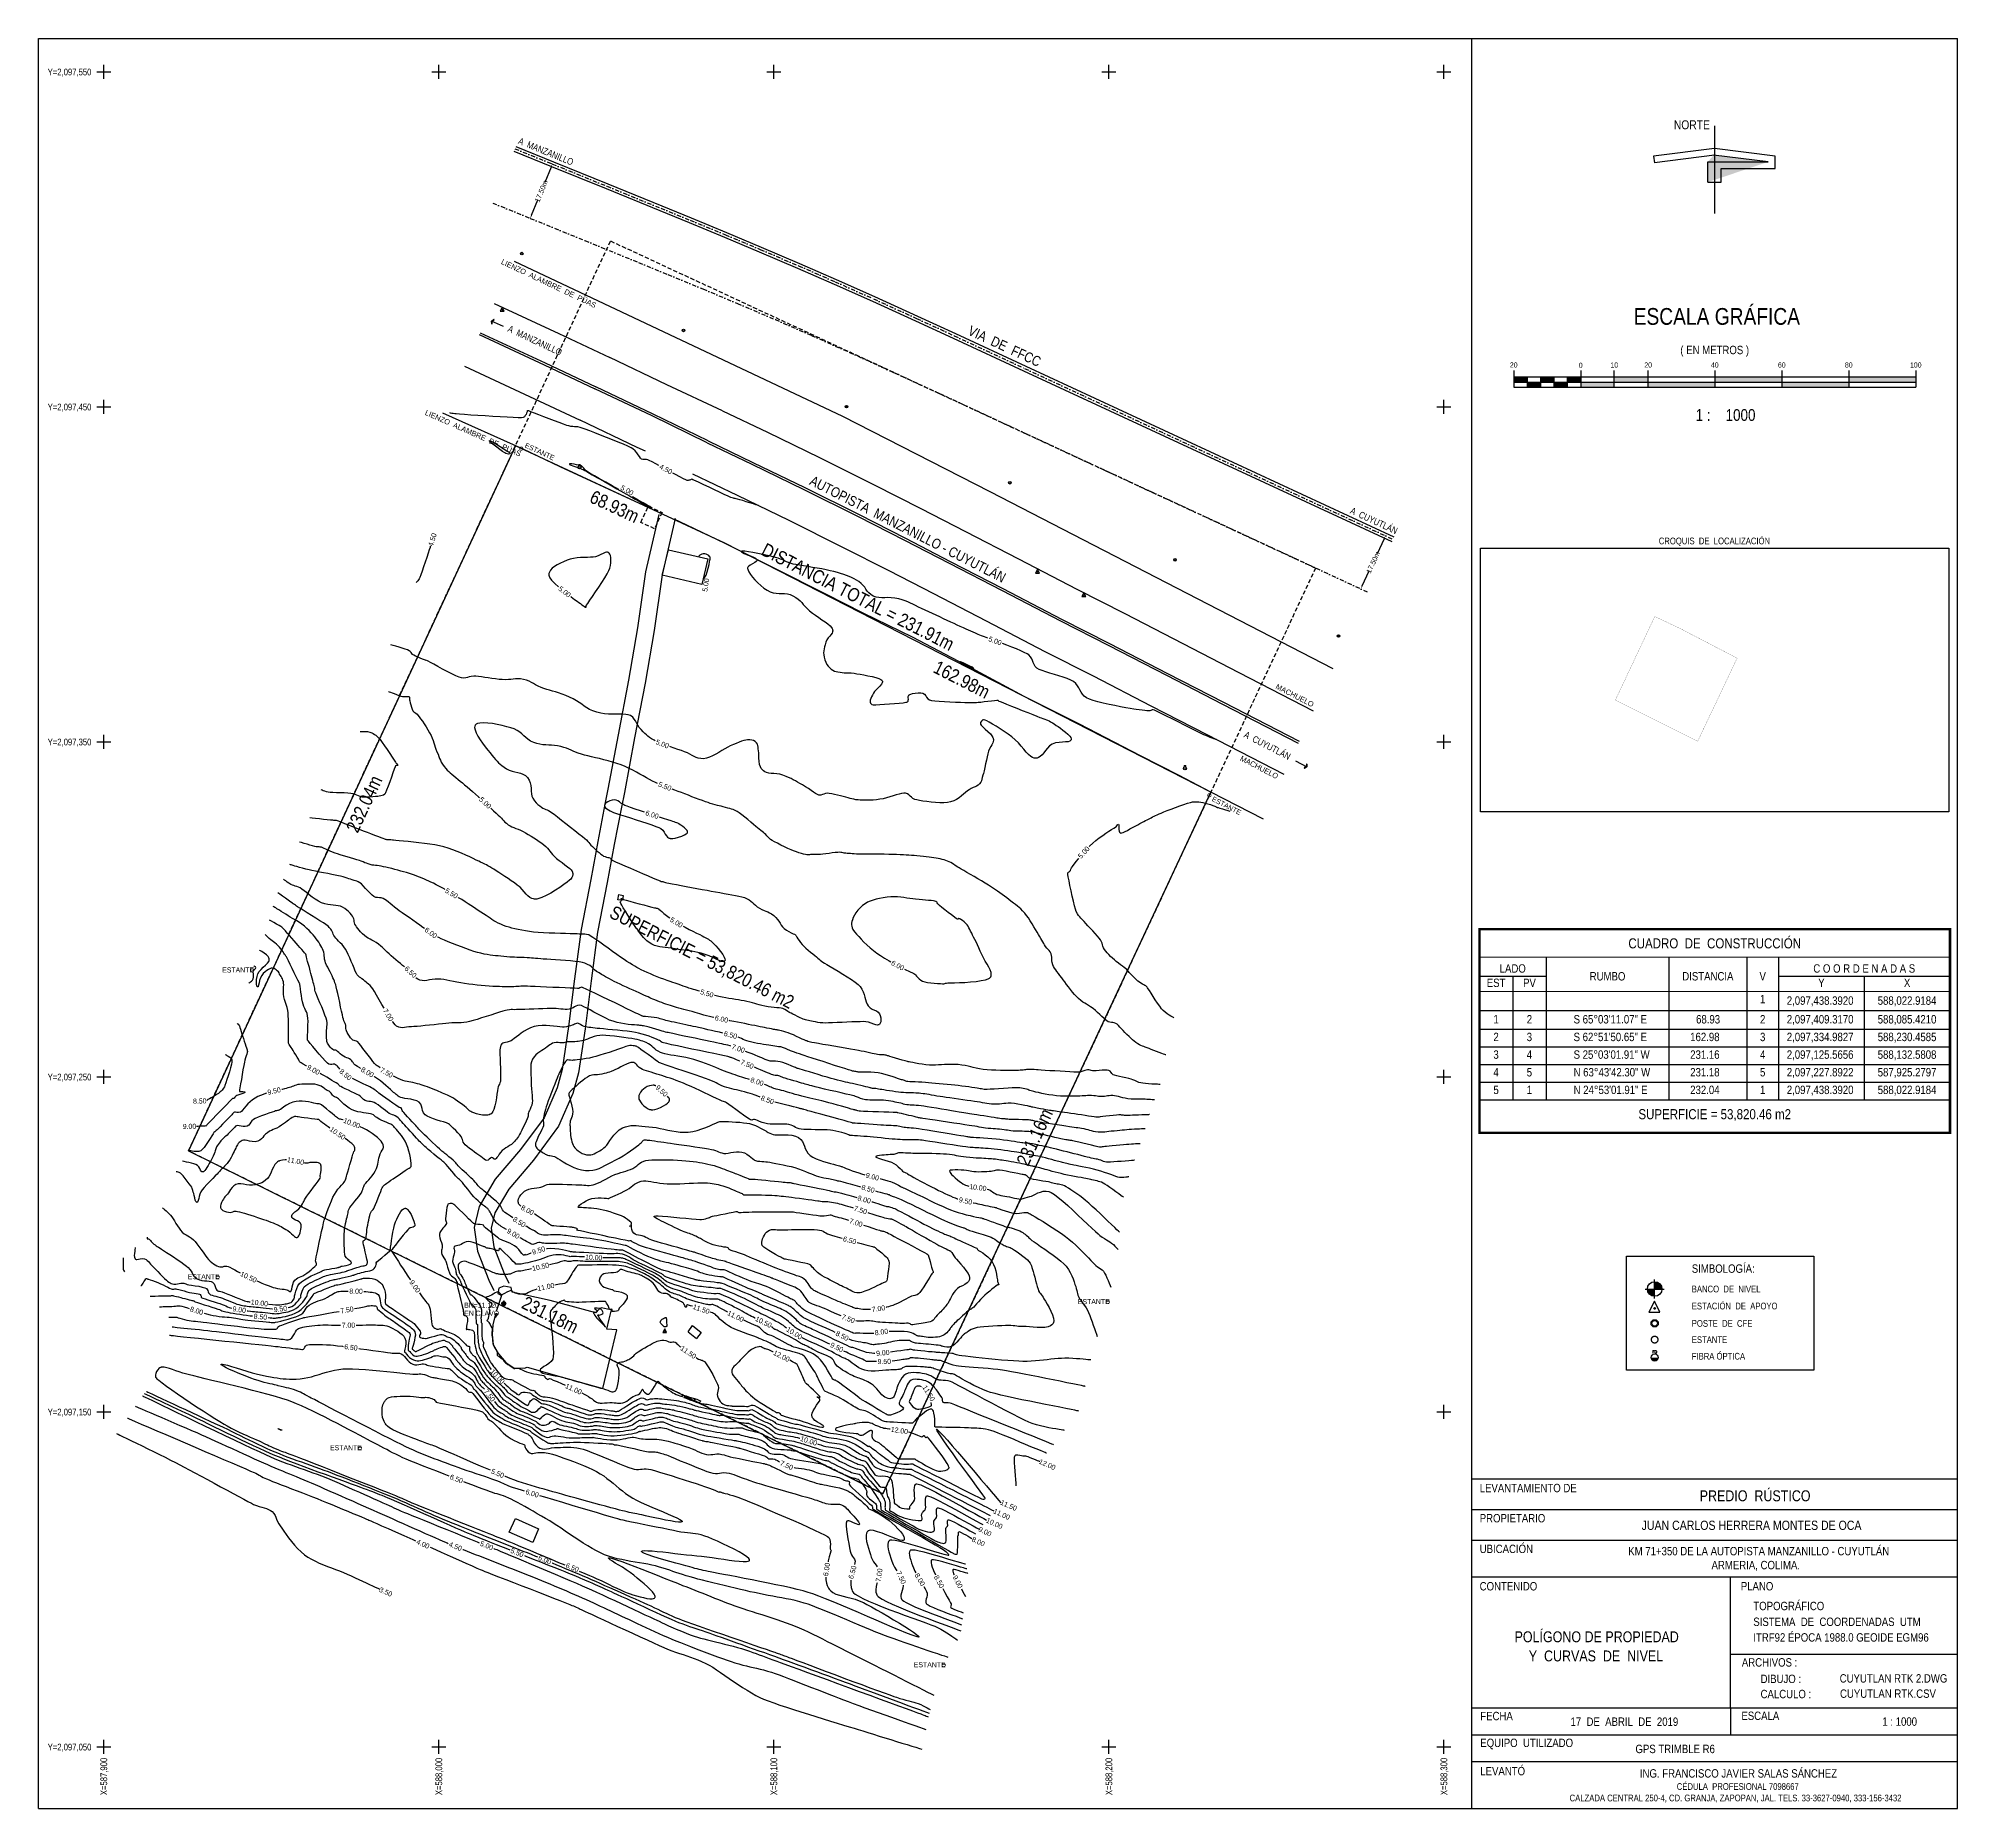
# Model space of a CAD drawing. Header units: metres. Extents: x 587880 to 588453, y 2097032 to 2097560.
import ezdxf
from ezdxf.enums import TextEntityAlignment as Align

# ---------------------------------------------------------------- set-up
doc = ezdxf.new("R2010")
doc.units = ezdxf.units.M
doc.header["$LTSCALE"] = 5
doc.header["$MEASUREMENT"] = 0
doc.header["$PDMODE"] = 32
doc.header["$PDSIZE"] = 0.2
doc.linetypes.add('DASHDOT2', pattern=[0.5, 0.25, -0.125, 0, -0.125])
doc.linetypes.add('DASHED2', pattern=[0.375, 0.25, -0.125])
for name, color, linetype in [('1', 7, 'Continuous'), ('ANNOBJ', 7, 'Continuous'), ('BANCO DE NIVEL', 7, 'Continuous'), ('BANQUETA', 7, 'Continuous'), ('BARRERA PROTECTORA', 8, 'Continuous'), ('CAMINO', 7, 'Continuous'), ('CONT-MJR', 24, 'Continuous'), ('CONT-MNR', 44, 'Continuous'), ('COORDS', 7, 'Continuous'), ('CUADRO-DATOS', 7, 'Continuous'), ('CVL_CUADCON', 7, 'Continuous'), ('CVL_CUADCON_LIN', 7, 'Continuous'), ('CVL_CUADCON_TIT', 7, 'Continuous'), ('CVL_CUADCON_TX', 7, 'Continuous'), ('DALA', 7, 'Continuous'), ('DISTANCIAS', 7, 'Continuous'), ('EJE DE VIA', 7, 'DASHDOT2'), ('ESTACIONES', 150, 'Continuous'), ('ESTANTE', 7, 'Continuous'), ('FIBRA OPTICA', 22, 'Continuous'), ('IMAGEN', 7, 'Continuous'), ('LIENZO DE ALAMBRE DE PUAS', 3, 'Continuous'), ('LOSA', 7, 'Continuous'), ('MURO', 150, 'Continuous'), ('MURO BAJO', 7, 'Continuous'), ('POLIGONO DE ESCRITURAS', 7, 'DASHED2'), ('POLIGONO DE PROPIEDAD', 1, 'Continuous'), ('POSTE DE CFE', 30, 'Continuous'), ('POZO', 140, 'Continuous'), ('RESPALDO DE MACHUELO', 7, 'Continuous'), ('TEJABAN', 7, 'Continuous'), ('TEXTOS', 7, 'Continuous'), ('VIA FFCC', 7, 'Continuous'), ('VOLADIZO', 7, 'DASHED2')]:
    doc.layers.add(name, color=color, linetype=linetype)
doc.styles.add('S4', font='simplex', dxfattribs={"height": 1.668})
doc.styles.get("Standard").update_dxf_attribs({"font": 'arial.ttf'})
doc.styles.add('style1', font='ARIALN.TTF', dxfattribs={"height": 1.5})
doc.dimstyles.get("Standard").update_dxf_attribs({"dimtxt": 0.18, "dimasz": 0.18, "dimexe": 0.18, "dimexo": 0.0625, "dimgap": 0.09, "dimtad": 0, "dimtih": 1, "dimtoh": 1, "dimdec": 4, "dimzin": 0, "dimdsep": 46, "dimtxsty": 'Standard', "dimcen": 0.09, "dimadec": 0, "dimazin": 0, "dimtfac": 1, "dimtdec": 4, "dimtofl": 0, "dimtmove": 0, "dimatfit": 3, "dimfxl": 1, "dimtolj": 1, "dimtzin": 0, "dimarcsym": 0})
picture_1 = doc.add_image_def('image1.jpg', size_in_pixel=(1920, 1080))

# ---------------------------------------------------------------- blocks, each defined once
blk = doc.blocks.new('sta')
for p, q in [((-0.0001, 0.00253), (-0.00201, -0.00128)), ((0.0018, -0.00128), (-0.0001, 0.00253)), ((-0.00201, -0.00128), (0.0018, -0.00128))]:
    blk.add_line(p, q)
blk.add_circle((0, 0), 0.000319)
blk = doc.blocks.new('bm')
for p, q in [((-0.003302, 0), (0.003302, 0)), ((0, -0.003302), (0, 0.003302))]:
    blk.add_line(p, q)
at = {"const_width": 0.00254}
for points in [[(-0.00127, 0, 0.4142136), (0, -0.00127, 1)], [(0.00127, 0, 0.4142136), (0, 0.00127, 1)]]:
    blk.add_lwpolyline(points, format="xyb", dxfattribs=at)
blk.add_circle((0, 0), 0.00254)
blk = doc.blocks.new('ip')
for radius in [0.00127, 0.000953]:
    blk.add_circle((0, 0), radius)
blk = doc.blocks.new('POLÍGONO ESCRITURA CUYUTLÁN')
for p, q in [((0, 63.29), (74.96, 353.15)), ((74.96, 353.15), (299.57, 295.06)), ((299.57, 295.06), (222.35, 0)), ((222.35, 0), (0, 63.29))]:
    blk.add_line(p, q)
blk = doc.blocks.new('*D12')
at = {"layer": 'Defpoints', "color": 0}
for p in [(588033.92, 2097522.46), (588033.92, 2097522.46), (588027.32, 2097506.25)]:
    blk.add_point(p, dxfattribs=at)
at = {"layer": 'TEXTOS', "color": 0, "lineweight": -2}
for p, q in [((588033.54, 2097521.54), (588031.68, 2097516.96)), ((588033.86, 2097522.49), (588033.75, 2097522.53)), ((588027.7, 2097507.18), (588029.56, 2097511.76)), ((588027.26, 2097506.28), (588027.16, 2097506.32))]:
    blk.add_line(p, q, dxfattribs=at)
at = {"layer": 'TEXTOS', "color": 0}
for points in [[(588033.39, 2097521.6), (588033.7, 2097521.47), (588033.92, 2097522.46)], [(588027.54, 2097507.24), (588027.85, 2097507.12), (588027.32, 2097506.25)]]:
    blk.add_solid(points, dxfattribs=at)
at = {"layer": 'TEXTOS', "color": 0, "insert": (588030.62, 2097514.36), "char_height": 1.5, "attachment_point": 5, "rotation": 67.8514, "style": 'style1'}
blk.add_mtext('\\A1;17.50m', dxfattribs=at)
blk = doc.blocks.new('*D13')
at = {"layer": 'Defpoints', "color": 0}
for p in [(588282.57, 2097411.5), (588282.57, 2097411.5), (588275.21, 2097395.62)]:
    blk.add_point(p, dxfattribs=at)
at = {"layer": 'TEXTOS', "color": 0, "lineweight": -2}
for p, q in [((588282.15, 2097410.59), (588280.07, 2097406.11)), ((588282.63, 2097411.47), (588282.74, 2097411.42)), ((588275.63, 2097396.53), (588277.71, 2097401.01)), ((588275.27, 2097395.59), (588275.37, 2097395.54))]:
    blk.add_line(p, q, dxfattribs=at)
at = {"layer": 'TEXTOS', "color": 0}
for points in [[(588282, 2097410.66), (588282.3, 2097410.52), (588282.57, 2097411.5)], [(588275.48, 2097396.6), (588275.78, 2097396.46), (588275.21, 2097395.62)]]:
    blk.add_solid(points, dxfattribs=at)
at = {"layer": 'TEXTOS', "color": 0, "insert": (588278.89, 2097403.56), "char_height": 1.5, "attachment_point": 5, "rotation": 65.1152, "style": 'style1'}
blk.add_mtext('\\A1;17.50m', dxfattribs=at)
blk = doc.blocks.new('za_arrw0')
for p, q in [((-1, 0), (0, 0)), ((-0.14, 0.19), (-0.1, 0.19)), ((-0.14, 0.19), (-0.05, 0)), ((-0.05, 0), (-0.14, -0.19)), ((-0.1, 0.19), (0, 0)), ((0, 0), (-0.1, -0.19)), ((-0.14, -0.19), (-0.1, -0.19))]:
    blk.add_line(p, q)
for points in [[(-0.14, 0.19), (-0.05, 0), (-0.1, 0.19), (0, 0)], [(-0.14, -0.19), (-0.05, 0), (-0.1, -0.19), (0, 0)]]:
    blk.add_solid(points)

msp = doc.modelspace()

# ---------------------------------------------------------------- hatches: boundary and pattern name
h = msp.add_hatch(color=7)
h.paths.add_polyline_path([(588378.77, 2097517.057), (588382.796, 2097517.057), (588382.796, 2097521.082), (588398.898, 2097521.082), (588398.898, 2097524.856), (588380.783, 2097527.121), (588362.6, 2097524.848), (588362.848, 2097522.866), (588380.721, 2097525.1), (588396.76, 2097523.095), (588378.77, 2097523.095)], flags=17)
edge = h.paths.add_edge_path()
edge.add_line((588380.783, 2097527.121), (588362.6, 2097524.848))
edge.add_line((588362.6, 2097524.848), (588362.848, 2097522.866))
edge.add_line((588380.783, 2097525.108), (588362.848, 2097522.866))
edge.add_line((588396.76, 2097523.095), (588380.534, 2097525.123))
edge.add_line((588378.77, 2097523.095), (588396.76, 2097523.095))
edge.add_line((588378.77, 2097517.057), (588378.77, 2097523.095))
edge.add_line((588398.898, 2097524.856), (588380.783, 2097527.121))
edge.add_line((588398.898, 2097521.082), (588398.898, 2097524.856))
edge.add_line((588382.796, 2097521.082), (588398.898, 2097521.082))
edge.add_line((588382.796, 2097517.057), (588382.796, 2097521.082))
edge.add_line((588378.77, 2097517.057), (588382.796, 2097517.057))

# ---------------------------------------------------------------- linework, layer by layer
at = {"color": 1}
msp.add_line((588380.85, 2097507.664), (588380.85, 2097533.83), dxfattribs=at)
at = {"color": 7}
for p, q in [((588380.783, 2097527.121), (588362.6, 2097524.848)), ((588398.898, 2097524.856), (588380.783, 2097527.121)), ((588362.6, 2097524.848), (588362.848, 2097522.866)), ((588380.783, 2097525.108), (588362.848, 2097522.866)), ((588378.77, 2097517.057), (588378.77, 2097523.095)), ((588378.77, 2097523.095), (588396.76, 2097523.095)), ((588396.76, 2097523.095), (588380.534, 2097525.123)), ((588398.898, 2097521.082), (588398.898, 2097524.856)), ((588378.77, 2097517.057), (588382.796, 2097517.057)), ((588382.796, 2097517.057), (588382.796, 2097521.082)), ((588382.796, 2097521.082), (588398.898, 2097521.082))]:
    msp.add_line(p, q, dxfattribs=at)
for p, q in [((588320.85, 2097460.813), (588320.85, 2097455.813)), ((588440.85, 2097458.813), (588320.85, 2097458.813)), ((588324.85, 2097458.813), (588324.85, 2097455.813)), ((588328.85, 2097458.813), (588328.85, 2097455.813)), ((588332.85, 2097458.813), (588332.85, 2097455.813)), ((588336.85, 2097458.813), (588336.85, 2097455.813)), ((588340.85, 2097460.813), (588340.85, 2097455.813)), ((588350.85, 2097455.813), (588350.85, 2097460.813)), ((588360.85, 2097460.813), (588360.85, 2097455.813)), ((588380.85, 2097460.813), (588380.85, 2097455.813)), ((588400.85, 2097460.813), (588400.85, 2097455.813)), ((588420.85, 2097460.813), (588420.85, 2097455.813)), ((588440.85, 2097460.813), (588440.85, 2097455.813)), ((588320.85, 2097457.313), (588440.85, 2097457.313)), ((588320.85, 2097455.813), (588370.85, 2097455.813)), ((588340.85, 2097455.813), (588360.85, 2097455.813)), ((588370.85, 2097455.813), (588440.85, 2097455.813))]:
    msp.add_line(p, q)
for points in [[(588324.85, 2097457.313), (588320.85, 2097457.313), (588324.85, 2097458.813), (588320.85, 2097458.813)], [(588332.85, 2097457.313), (588328.85, 2097457.313), (588332.85, 2097458.813), (588328.85, 2097458.813)], [(588340.85, 2097457.313), (588336.85, 2097457.313), (588340.85, 2097458.813), (588336.85, 2097458.813)], [(588360.85, 2097457.313), (588350.85, 2097457.313), (588360.85, 2097458.813), (588350.85, 2097458.813)], [(588380.85, 2097457.313), (588400.85, 2097457.313), (588380.85, 2097458.813), (588400.85, 2097458.813)], [(588420.85, 2097457.313), (588440.85, 2097457.313), (588420.85, 2097458.813), (588440.85, 2097458.813)], [(588328.85, 2097455.813), (588324.85, 2097455.813), (588328.85, 2097457.313), (588324.85, 2097457.313)], [(588336.85, 2097455.813), (588332.85, 2097455.813), (588336.85, 2097457.313), (588332.85, 2097457.313)], [(588350.85, 2097455.813), (588340.85, 2097455.813), (588350.85, 2097457.313), (588340.85, 2097457.313)], [(588380.85, 2097455.813), (588360.85, 2097455.813), (588380.85, 2097457.313), (588360.85, 2097457.313)], [(588400.85, 2097455.813), (588420.85, 2097455.813), (588400.85, 2097457.313), (588420.85, 2097457.313)]]:
    msp.add_solid(points)
at = {"layer": '1'}
for p, q in [((587880.49, 2097031.558), (587880.49, 2097559.969)), ((587880.49, 2097559.969), (588453.35, 2097559.969)), ((588308.35, 2097031.558), (588308.35, 2097559.969)), ((588453.35, 2097031.558), (588453.35, 2097559.969)), ((587880.49, 2097031.558), (588453.35, 2097031.558))]:
    msp.add_line(p, q, dxfattribs=at)
at = {"layer": 'BANQUETA'}
for p, q in [((588047.967, 2097180.753), (588046.929, 2097179.54)), ((588048.524, 2097181.02), (588047.967, 2097180.753)), ((588050.319, 2097180.601), (588048.524, 2097181.02)), ((588050.166, 2097174.693), (588050.831, 2097177.635)), ((588051.515, 2097180.467), (588050.319, 2097180.601)), ((588050.831, 2097177.635), (588051.515, 2097180.467)), ((588048.963, 2097156.98), (588053.132, 2097174.467)), ((588053.132, 2097174.467), (588050.166, 2097174.693)), ((588026.417, 2097163.319), (588036.566, 2097160.434)), ((588036.566, 2097160.434), (588048.963, 2097156.98))]:
    msp.add_line(p, q, dxfattribs=at)
at = {"layer": 'BARRERA PROTECTORA'}
for p, q in [((588012.091, 2097471.536), (588031.447, 2097462.494)), ((588012.367, 2097472.12), (588031.721, 2097463.079)), ((588031.447, 2097462.494), (588046.63, 2097455.36)), ((588031.721, 2097463.079), (588046.906, 2097455.944)), ((588063.687, 2097447.262), (588046.63, 2097455.36)), ((588063.964, 2097447.845), (588046.906, 2097455.944)), ((588080.126, 2097439.249), (588063.687, 2097447.262)), ((588080.396, 2097439.811), (588063.964, 2097447.845)), ((588080.126, 2097439.249), (588093.477, 2097432.838)), ((588080.396, 2097439.811), (588093.748, 2097433.4)), ((588093.477, 2097432.838), (588108.972, 2097425.332)), ((588093.748, 2097433.4), (588109.247, 2097425.892)), ((588108.972, 2097425.332), (588125.16, 2097417.246)), ((588109.247, 2097425.892), (588125.441, 2097417.803)), ((588125.16, 2097417.246), (588139, 2097410.187)), ((588125.441, 2097417.803), (588139.284, 2097410.742)), ((588139, 2097410.187), (588152.356, 2097403.308)), ((588139.284, 2097410.742), (588152.642, 2097403.863)), ((588152.356, 2097403.308), (588168.124, 2097395.176)), ((588152.642, 2097403.863), (588168.411, 2097395.73)), ((588168.124, 2097395.176), (588185.613, 2097386.077)), ((588168.411, 2097395.73), (588185.898, 2097386.632)), ((588185.613, 2097386.077), (588199.953, 2097378.783)), ((588185.898, 2097386.632), (588200.237, 2097379.338)), ((588199.953, 2097378.783), (588217.257, 2097369.856)), ((588200.237, 2097379.338), (588217.543, 2097370.41)), ((588217.257, 2097369.856), (588233.896, 2097361.266)), ((588217.543, 2097370.41), (588234.182, 2097361.821)), ((588233.896, 2097361.266), (588256.555, 2097349.595)), ((588234.182, 2097361.821), (588256.818, 2097350.161))]:
    msp.add_line(p, q, dxfattribs=at)
at = {"layer": 'CAMINO'}
for points in [[(588065.662, 2097417.82), (588061.737, 2097400.725), (588059.325, 2097384.022), (588056.667, 2097368.35), (588053.556, 2097352.082), (588050.51, 2097335.867), (588049.602, 2097331.423), (588047.465, 2097320.235), (588045.38, 2097308.946), (588042.468, 2097294.005), (588040.51, 2097279.293), (588038.768, 2097265.003), (588036.832, 2097252.202), (588035.294, 2097246.696), (588031.424, 2097237.765), (588024.358, 2097228.273), (588016.859, 2097219.4), (588012.042, 2097211.27), (588010.595, 2097205.023), (588011.574, 2097197.97), (588014.942, 2097189.267), (588016.403, 2097186.232)], [(588070.536, 2097416.702), (588066.657, 2097399.807), (588064.265, 2097383.246), (588061.587, 2097367.462), (588058.468, 2097351.15), (588055.416, 2097334.905), (588054.508, 2097330.453), (588052.379, 2097319.311), (588050.292, 2097308.014), (588047.404, 2097293.197), (588045.47, 2097278.661), (588043.722, 2097264.327), (588041.73, 2097251.152), (588040.018, 2097245.022), (588035.782, 2097235.245), (588028.276, 2097225.163), (588020.947, 2097216.492), (588016.738, 2097209.388), (588015.675, 2097204.795), (588016.446, 2097199.232), (588019.534, 2097191.257), (588020.909, 2097188.4)]]:
    msp.add_lwpolyline(points, dxfattribs=at)
at = {"layer": 'CONT-MJR', "flags": 128}
for points, elevation in [([(588053.747, 2097425.35), (588051.778, 2097426.444), (588049.824, 2097427.532), (588048.023, 2097428.54), (588046.453, 2097429.423), (588045.197, 2097430.137), (588044.334, 2097430.639), (588043.945, 2097430.885), (588043.563, 2097431.264), (588043.272, 2097431.646), (588043.035, 2097431.977), (588042.817, 2097432.205), (588042.564, 2097432.361), (588042.333, 2097432.445), (588042.037, 2097432.521), (588041.693, 2097432.601), (588041.109, 2097432.724), (588040.417, 2097432.852), (588039.749, 2097432.949), (588039.32, 2097432.982), (588039.104, 2097432.967), (588039.026, 2097432.934), (588039.011, 2097432.91), (588039.009, 2097432.877), (588039.043, 2097432.811), (588039.18, 2097432.707), (588039.489, 2097432.562), (588040.013, 2097432.371), (588040.602, 2097432.172), (588041.161, 2097431.965), (588041.612, 2097431.793), (588041.975, 2097431.669), (588042.308, 2097431.558), (588042.667, 2097431.425), (588043.108, 2097431.232), (588043.564, 2097430.989), (588044.489, 2097430.474), (588045.798, 2097429.736), (588047.407, 2097428.824), (588049.23, 2097427.788), (588051.182, 2097426.676), (588053.178, 2097425.538), (588055.133, 2097424.424), (588056.961, 2097423.382), (588058.579, 2097422.461), (588059.9, 2097421.711), (588060.839, 2097421.182), (588061.312, 2097420.921), (588061.881, 2097420.635), (588062.444, 2097420.363), (588062.933, 2097420.136), (588063.225, 2097420.007), (588063.363, 2097419.95), (588063.409, 2097419.935), (588063.416, 2097419.935), (588063.417, 2097419.944), (588063.399, 2097419.971), (588063.341, 2097420.023), (588063.261, 2097420.085), (588062.979, 2097420.242), (588062.206, 2097420.669), (588061.024, 2097421.323), (588059.513, 2097422.158), (588057.851, 2097423.077)], 5), ([(588039.427, 2097393.341), (588039.504, 2097393.283), (588040.555, 2097392.515), (588041.347, 2097391.942), (588041.785, 2097391.615), (588042.265, 2097391.241), (588042.746, 2097390.892), (588043.168, 2097390.598), (588043.47, 2097390.394), (588043.589, 2097390.312), (588043.615, 2097390.252), (588043.642, 2097390.196), (588043.656, 2097390.192), (588043.727, 2097390.179), (588043.886, 2097390.163), (588044.03, 2097390.182), (588043.96, 2097390.284), (588043.87, 2097390.42), (588044.026, 2097390.663), (588044.456, 2097391.291), (588045.103, 2097392.23), (588045.907, 2097393.403), (588046.81, 2097394.735), (588047.755, 2097396.149), (588048.682, 2097397.571), (588049.533, 2097398.924), (588050.249, 2097400.134), (588050.774, 2097401.123), (588051.047, 2097401.817), (588051.224, 2097402.643), (588051.345, 2097403.464), (588051.398, 2097404.25), (588051.369, 2097404.973), (588051.248, 2097405.604), (588051.076, 2097406.023), (588050.899, 2097406.277), (588050.757, 2097406.414), (588050.679, 2097406.472), (588050.583, 2097406.529), (588050.387, 2097406.604), (588050.077, 2097406.627), (588049.633, 2097406.523), (588049.023, 2097406.24), (588048.344, 2097405.873), (588047.586, 2097405.509), (588046.74, 2097405.239), (588046.071, 2097405.139), (588045.27, 2097405.084), (588044.365, 2097405.053), (588043.383, 2097405.024), (588042.352, 2097404.977), (588041.3, 2097404.891), (588040.252, 2097404.746), (588039.238, 2097404.519), (588038.284, 2097404.191), (588037.265, 2097403.753), (588036.285, 2097403.304), (588035.374, 2097402.833), (588034.56, 2097402.332), (588033.87, 2097401.79), (588033.335, 2097401.199), (588033.038, 2097400.684), (588032.9, 2097400.27), (588032.852, 2097399.98), (588032.842, 2097399.831), (588032.848, 2097399.705), (588032.916, 2097399.431), (588033.15, 2097398.966), (588033.673, 2097398.262), (588034.6, 2097397.285), (588035.741, 2097396.247), (588035.743, 2097396.246)], 5), ([(588163.858, 2097380.943), (588162.855, 2097381.326), (588162.008, 2097381.666), (588161.033, 2097382.077), (588160.207, 2097382.426), (588159.482, 2097382.735), (588158.807, 2097383.025), (588158.135, 2097383.319), (588157.413, 2097383.637), (588156.595, 2097384.002), (588155.628, 2097384.435), (588154.746, 2097384.835), (588153.798, 2097385.273), (588152.794, 2097385.741), (588151.747, 2097386.233), (588150.668, 2097386.74), (588149.569, 2097387.257), (588148.461, 2097387.775), (588147.356, 2097388.288), (588146.265, 2097388.789), (588145.2, 2097389.27), (588144.115, 2097389.77), (588143.166, 2097390.233), (588142.316, 2097390.66), (588141.529, 2097391.055), (588140.77, 2097391.423), (588140.002, 2097391.766), (588139.189, 2097392.088), (588138.295, 2097392.393), (588137.284, 2097392.684), (588136.12, 2097392.92), (588135.051, 2097393.019), (588134.06, 2097393.032), (588133.13, 2097393.006), (588132.244, 2097392.992), (588131.387, 2097393.039), (588130.54, 2097393.196), (588129.688, 2097393.513), (588128.936, 2097393.956), (588128.361, 2097394.448), (588127.906, 2097394.979), (588127.513, 2097395.538), (588127.123, 2097396.113), (588126.68, 2097396.694), (588126.126, 2097397.268), (588125.402, 2097397.826), (588124.676, 2097398.278), (588123.959, 2097398.674), (588123.234, 2097399.025), (588122.487, 2097399.341), (588121.703, 2097399.634), (588120.865, 2097399.917), (588119.958, 2097400.199), (588118.967, 2097400.493), (588117.876, 2097400.809), (588116.845, 2097401.077), (588115.656, 2097401.339), (588114.353, 2097401.592), (588112.981, 2097401.836), (588111.584, 2097402.071), (588110.205, 2097402.294), (588108.89, 2097402.505), (588107.682, 2097402.703), (588106.626, 2097402.887), (588105.766, 2097403.055), (588105.146, 2097403.207), (588104.364, 2097403.472), (588103.743, 2097403.739), (588103.203, 2097404.007), (588102.663, 2097404.275), (588102.042, 2097404.541), (588101.259, 2097404.804), (588100.527, 2097405.003), (588099.462, 2097405.271), (588098.159, 2097405.581), (588096.714, 2097405.908), (588095.22, 2097406.227), (588093.773, 2097406.512), (588092.468, 2097406.738), (588091.4, 2097406.878), (588090.78, 2097406.912), (588090.483, 2097406.883), (588090.377, 2097406.835), (588090.354, 2097406.801), (588090.347, 2097406.748), (588090.4, 2097406.637), (588090.628, 2097406.459), (588091.15, 2097406.201), (588092.035, 2097405.852), (588093.023, 2097405.479), (588093.948, 2097405.09), (588094.53, 2097404.77), (588094.819, 2097404.528), (588094.922, 2097404.367), (588094.942, 2097404.286), (588094.943, 2097404.194), (588094.893, 2097404.02), (588094.703, 2097403.78), (588094.29, 2097403.487), (588093.629, 2097403.137), (588092.953, 2097402.768), (588092.507, 2097402.434), (588092.28, 2097402.148), (588092.199, 2097401.935), (588092.183, 2097401.822), (588092.183, 2097401.741), (588092.21, 2097401.556), (588092.312, 2097401.231), (588092.557, 2097400.717), (588093.02, 2097399.974), (588093.63, 2097399.156), (588094.364, 2097398.298), (588095.193, 2097397.441), (588096.092, 2097396.622), (588097.035, 2097395.878), (588097.995, 2097395.248), (588098.935, 2097394.792), (588099.839, 2097394.513), (588100.713, 2097394.365), (588101.566, 2097394.3), (588102.402, 2097394.273), (588103.23, 2097394.236), (588104.057, 2097394.143), (588104.888, 2097393.947), (588105.731, 2097393.601), (588106.584, 2097393.111), (588107.265, 2097392.617), (588107.825, 2097392.111), (588108.319, 2097391.584), (588108.799, 2097391.028), (588109.318, 2097390.434), (588109.928, 2097389.793), (588110.683, 2097389.097), (588111.502, 2097388.443), (588112.423, 2097387.78), (588113.396, 2097387.114), (588114.371, 2097386.454), (588115.3, 2097385.808), (588116.131, 2097385.184), (588116.815, 2097384.59), (588117.223, 2097384.142), (588117.432, 2097383.824), (588117.518, 2097383.622), (588117.544, 2097383.524), (588117.565, 2097383.402), (588117.58, 2097383.169), (588117.538, 2097382.844), (588117.383, 2097382.445), (588117.071, 2097381.975), (588116.678, 2097381.501), (588116.26, 2097380.989), (588115.873, 2097380.4), (588115.572, 2097379.698), (588115.346, 2097378.973), (588115.154, 2097378.322), (588115.004, 2097377.718), (588114.905, 2097377.134), (588114.866, 2097376.542), (588114.898, 2097375.917), (588115.008, 2097375.232), (588115.226, 2097374.435), (588115.513, 2097373.731), (588115.859, 2097373.113), (588116.252, 2097372.573), (588116.681, 2097372.105), (588117.133, 2097371.7), (588117.649, 2097371.339), (588118.123, 2097371.12), (588118.608, 2097370.987), (588119.156, 2097370.885), (588119.817, 2097370.761), (588120.424, 2097370.669), (588121.037, 2097370.632), (588121.676, 2097370.621), (588122.366, 2097370.604), (588123.127, 2097370.554), (588123.983, 2097370.439), (588124.737, 2097370.313), (588125.732, 2097370.149), (588126.884, 2097369.948), (588128.107, 2097369.714), (588129.319, 2097369.451), (588130.436, 2097369.162), (588131.373, 2097368.85), (588131.937, 2097368.587), (588132.224, 2097368.383), (588132.34, 2097368.244), (588132.374, 2097368.173), (588132.399, 2097368.081), (588132.412, 2097367.891), (588132.344, 2097367.591), (588132.12, 2097367.172), (588131.683, 2097366.627), (588131.147, 2097366.076), (588130.595, 2097365.537), (588130.107, 2097365.026), (588129.764, 2097364.561), (588129.441, 2097363.959), (588129.161, 2097363.39), (588128.943, 2097362.878), (588128.803, 2097362.445), (588128.76, 2097362.115), (588128.797, 2097361.797), (588128.886, 2097361.521), (588129.039, 2097361.293), (588129.268, 2097361.115), (588129.64, 2097361.077), (588130.464, 2097361.081), (588131.629, 2097361.12), (588133.023, 2097361.191), (588134.533, 2097361.287), (588136.05, 2097361.404), (588137.46, 2097361.536), (588138.652, 2097361.677), (588139.373, 2097361.793), (588139.741, 2097361.88), (588139.891, 2097361.938), (588139.934, 2097361.967), (588139.994, 2097362.026), (588140.082, 2097362.159), (588140.151, 2097362.385), (588140.164, 2097362.724), (588140.134, 2097363.169), (588140.147, 2097363.511), (588140.215, 2097363.743), (588140.303, 2097363.88), (588140.362, 2097363.941), (588140.422, 2097363.991), (588140.581, 2097364.087), (588140.9, 2097364.223), (588141.443, 2097364.383), (588142.243, 2097364.534), (588143.086, 2097364.614), (588143.873, 2097364.602), (588144.508, 2097364.481), (588145.013, 2097364.179), (588145.346, 2097363.758), (588145.621, 2097363.287), (588145.955, 2097362.837), (588146.462, 2097362.478), (588147.032, 2097362.34), (588148.035, 2097362.216), (588149.362, 2097362.106), (588150.903, 2097362.01), (588152.549, 2097361.928), (588154.189, 2097361.859), (588155.715, 2097361.805), (588157.016, 2097361.764), (588157.982, 2097361.737), (588158.505, 2097361.724), (588158.964, 2097361.713), (588159.329, 2097361.709), (588159.663, 2097361.712), (588160.028, 2097361.725), (588160.487, 2097361.749), (588161.003, 2097361.794), (588161.821, 2097361.88), (588162.829, 2097361.993), (588163.916, 2097362.115), (588164.97, 2097362.234), (588165.881, 2097362.332), (588166.537, 2097362.395), (588166.828, 2097362.409), (588166.971, 2097362.343), (588167.075, 2097362.252), (588167.214, 2097362.154), (588167.534, 2097362.021), (588168.326, 2097361.701), (588169.488, 2097361.234), (588170.918, 2097360.661), (588172.514, 2097360.024), (588174.173, 2097359.362), (588175.792, 2097358.716), (588177.271, 2097358.128), (588178.506, 2097357.637), (588179.396, 2097357.286), (588179.837, 2097357.114), (588180.267, 2097356.965), (588180.608, 2097356.862), (588180.944, 2097356.751), (588181.362, 2097356.578), (588181.722, 2097356.413), (588182.146, 2097356.212), (588182.624, 2097355.968), (588183.147, 2097355.674), (588183.706, 2097355.325), (588184.291, 2097354.914), (588184.837, 2097354.525), (588185.535, 2097354.042), (588186.309, 2097353.491), (588187.087, 2097352.899), (588187.793, 2097352.29), (588188.354, 2097351.693), (588188.649, 2097351.24), (588188.754, 2097350.924), (588188.761, 2097350.728), (588188.743, 2097350.634), (588188.708, 2097350.535), (588188.6, 2097350.367), (588188.349, 2097350.18), (588187.871, 2097350.03), (588187.087, 2097349.944), (588186.155, 2097349.902), (588185.137, 2097349.827), (588184.097, 2097349.644), (588183.095, 2097349.276), (588182.327, 2097348.77), (588181.678, 2097348.139), (588181.109, 2097347.444), (588180.581, 2097346.744), (588180.056, 2097346.098), (588179.495, 2097345.567), (588178.995, 2097345.265), (588178.576, 2097345.13), (588178.272, 2097345.09), (588178.112, 2097345.087), (588177.967, 2097345.095), (588177.683, 2097345.144), (588177.265, 2097345.294), (588176.719, 2097345.622), (588176.04, 2097346.207), (588175.348, 2097346.946), (588174.625, 2097347.796), (588173.852, 2097348.714), (588173.011, 2097349.657), (588172.083, 2097350.581), (588171.049, 2097351.443), (588169.915, 2097352.27), (588168.727, 2097353.096), (588167.531, 2097353.895), (588166.37, 2097354.64), (588165.289, 2097355.305), (588164.332, 2097355.861), (588163.543, 2097356.282), (588163.063, 2097356.503), (588162.806, 2097356.593), (588162.689, 2097356.613), (588162.648, 2097356.611), (588162.569, 2097356.591), (588162.415, 2097356.53), (588162.199, 2097356.388), (588161.952, 2097356.126), (588161.739, 2097355.724), (588161.67, 2097355.293), (588161.876, 2097354.951), (588162.394, 2097354.439), (588163.106, 2097353.803), (588163.892, 2097353.088), (588164.634, 2097352.338), (588165.117, 2097351.744), (588165.373, 2097351.317), (588165.48, 2097351.047), (588165.511, 2097350.917), (588165.534, 2097350.771), (588165.553, 2097350.495), (588165.52, 2097350.118), (588165.385, 2097349.662), (588165.108, 2097349.126), (588164.765, 2097348.573), (588164.415, 2097347.946), (588164.114, 2097347.188), (588163.908, 2097346.442), (588163.682, 2097345.516), (588163.445, 2097344.478), (588163.206, 2097343.397), (588162.974, 2097342.341), (588162.757, 2097341.377), (588162.566, 2097340.575), (588162.408, 2097340.002), (588162.234, 2097339.374), (588162.11, 2097338.851), (588161.97, 2097338.388), (588161.752, 2097337.935), (588161.391, 2097337.447), (588160.993, 2097337.072), (588160.552, 2097336.788), (588160.067, 2097336.55), (588159.532, 2097336.317), (588158.944, 2097336.044), (588158.3, 2097335.688), (588157.786, 2097335.324), (588157.245, 2097334.872), (588156.666, 2097334.363), (588156.036, 2097333.828), (588155.343, 2097333.299), (588154.574, 2097332.806), (588153.717, 2097332.383), (588152.76, 2097332.059), (588151.843, 2097331.897), (588150.748, 2097331.823), (588149.528, 2097331.825), (588148.239, 2097331.888), (588146.935, 2097331.999), (588145.671, 2097332.145), (588144.503, 2097332.313), (588143.483, 2097332.488), (588142.668, 2097332.659), (588142.112, 2097332.811), (588141.526, 2097333.092), (588141.082, 2097333.442), (588140.71, 2097333.817), (588140.339, 2097334.174), (588139.9, 2097334.468), (588139.321, 2097334.655), (588138.8, 2097334.668), (588138.145, 2097334.566), (588137.378, 2097334.375), (588136.522, 2097334.121), (588135.6, 2097333.831), (588134.632, 2097333.532), (588133.642, 2097333.249), (588132.652, 2097333.01), (588131.684, 2097332.84), (588130.654, 2097332.716), (588129.698, 2097332.626), (588128.809, 2097332.568), (588127.983, 2097332.537), (588127.212, 2097332.532), (588126.492, 2097332.549), (588125.816, 2097332.585), (588125.179, 2097332.636), (588124.446, 2097332.727), (588123.854, 2097332.839), (588123.333, 2097332.971), (588122.814, 2097333.12), (588122.226, 2097333.283), (588121.501, 2097333.458), (588120.741, 2097333.639), (588119.892, 2097333.854), (588119.002, 2097334.082), (588118.121, 2097334.3), (588117.295, 2097334.484), (588116.573, 2097334.611), (588116.003, 2097334.659), (588115.413, 2097334.585), (588114.937, 2097334.415), (588114.504, 2097334.227), (588114.045, 2097334.1), (588113.49, 2097334.112), (588113.007, 2097334.272), (588112.452, 2097334.576), (588111.824, 2097334.993), (588111.123, 2097335.491), (588110.348, 2097336.038), (588109.5, 2097336.602), (588108.576, 2097337.151), (588107.789, 2097337.59), (588107.086, 2097337.985), (588106.433, 2097338.346), (588105.796, 2097338.684), (588105.142, 2097339.01), (588104.436, 2097339.334), (588103.645, 2097339.666), (588102.734, 2097340.018), (588101.78, 2097340.301), (588100.884, 2097340.454), (588100.044, 2097340.531), (588099.257, 2097340.584), (588098.522, 2097340.666), (588097.837, 2097340.83), (588097.325, 2097341.055), (588096.961, 2097341.297), (588096.727, 2097341.499), (588096.613, 2097341.614), (588096.489, 2097341.753), (588096.27, 2097342.052), (588096.009, 2097342.541), (588095.767, 2097343.249), (588095.601, 2097344.182), (588095.538, 2097345.114), (588095.526, 2097345.985), (588095.514, 2097346.737), (588095.45, 2097347.31), (588095.354, 2097347.911), (588095.316, 2097348.429), (588095.263, 2097348.89), (588095.125, 2097349.317), (588094.827, 2097349.737), (588094.408, 2097350.096), (588093.945, 2097350.339), (588093.429, 2097350.486), (588092.847, 2097350.556), (588092.189, 2097350.569), (588091.653, 2097350.514), (588091.045, 2097350.371), (588090.369, 2097350.152), (588089.625, 2097349.872), (588088.816, 2097349.542), (588087.944, 2097349.176), (588087.012, 2097348.788), (588086.231, 2097348.417), (588085.392, 2097347.946), (588084.508, 2097347.412), (588083.595, 2097346.851), (588082.666, 2097346.301), (588081.734, 2097345.8), (588080.814, 2097345.383), (588079.919, 2097345.09), (588079.064, 2097344.955), (588078.205, 2097344.97), (588077.473, 2097345.096), (588076.823, 2097345.311), (588076.213, 2097345.597), (588075.602, 2097345.933), (588074.945, 2097346.299), (588074.202, 2097346.674), (588073.328, 2097347.039), (588072.411, 2097347.367), (588071.382, 2097347.721), (588070.279, 2097348.095), (588069.141, 2097348.484), (588068.949, 2097348.551)], 5), ([(588078.986, 2097398.802), (588079.067, 2097398.809), (588079.227, 2097398.892), (588079.464, 2097399.169), (588079.768, 2097399.768), (588080.119, 2097400.76), (588080.424, 2097401.867), (588080.669, 2097402.917), (588080.841, 2097403.743), (588080.925, 2097404.173), (588081.013, 2097404.531), (588081.056, 2097404.827), (588080.976, 2097405.127), (588080.819, 2097405.347), (588080.563, 2097405.592), (588080.232, 2097405.824), (588079.845, 2097406.004), (588079.425, 2097406.094), (588079.339, 2097406.099), (588079.164, 2097406.1), (588078.899, 2097406.08), (588078.553, 2097406.011), (588078.152, 2097405.853), (588077.876, 2097405.668), (588077.703, 2097405.493), (588077.609, 2097405.359), (588077.569, 2097405.286)], 5), ([(588064.591, 2097350.288), (588064.283, 2097350.447), (588063.544, 2097350.887), (588062.941, 2097351.281), (588062.428, 2097351.661), (588061.959, 2097352.056), (588061.491, 2097352.496), (588060.978, 2097353.012), (588060.375, 2097353.634), (588059.81, 2097354.313), (588059.394, 2097354.976), (588059.061, 2097355.617), (588058.742, 2097356.227), (588058.37, 2097356.799), (588057.877, 2097357.327), (588057.195, 2097357.802), (588056.564, 2097358.052), (588055.802, 2097358.194), (588054.927, 2097358.256), (588053.958, 2097358.267), (588052.912, 2097358.254), (588051.809, 2097358.246), (588050.665, 2097358.271), (588049.5, 2097358.356), (588048.332, 2097358.53), (588047.178, 2097358.821), (588046.018, 2097359.239), (588045.036, 2097359.691), (588044.184, 2097360.172), (588043.414, 2097360.676), (588042.674, 2097361.197), (588041.917, 2097361.731), (588041.094, 2097362.272), (588040.155, 2097362.814), (588039.05, 2097363.352), (588037.888, 2097363.842), (588036.803, 2097364.251), (588035.786, 2097364.598), (588034.827, 2097364.896), (588033.918, 2097365.162), (588033.049, 2097365.412), (588032.211, 2097365.661), (588031.394, 2097365.925), (588030.59, 2097366.22), (588029.67, 2097366.623), (588028.92, 2097367.017), (588028.272, 2097367.395), (588027.654, 2097367.751), (588026.997, 2097368.077), (588026.23, 2097368.366), (588025.285, 2097368.613), (588024.419, 2097368.754), (588023.647, 2097368.802), (588022.935, 2097368.784), (588022.243, 2097368.723), (588021.536, 2097368.645), (588020.777, 2097368.575), (588019.928, 2097368.538), (588018.953, 2097368.559), (588017.977, 2097368.636), (588016.937, 2097368.753), (588015.863, 2097368.897), (588014.787, 2097369.055), (588013.738, 2097369.213), (588012.748, 2097369.358), (588011.848, 2097369.477), (588011.068, 2097369.556), (588010.439, 2097369.582), (588009.709, 2097369.521), (588009.108, 2097369.386), (588008.575, 2097369.226), (588008.049, 2097369.088), (588007.469, 2097369.021), (588006.773, 2097369.073), (588006.114, 2097369.278), (588005.129, 2097369.702), (588003.908, 2097370.287), (588002.547, 2097370.979), (588001.136, 2097371.72), (587999.769, 2097372.455), (587998.538, 2097373.127), (587997.537, 2097373.681), (587996.858, 2097374.06), (587996.594, 2097374.207), (587996.444, 2097374.285), (587996.354, 2097374.33), (587996.286, 2097374.312), (587996.054, 2097374.393), (587995.463, 2097374.603), (587994.665, 2097374.897), (587993.808, 2097375.229), (587993.044, 2097375.555), (587992.521, 2097375.829), (587992.176, 2097376.107), (587991.939, 2097376.384), (587991.736, 2097376.659), (587991.496, 2097376.93), (587991.146, 2097377.194), (587990.685, 2097377.408), (587989.971, 2097377.664), (587989.095, 2097377.944), (587988.145, 2097378.23), (587987.209, 2097378.504), (587986.376, 2097378.749), (587985.736, 2097378.945)], 5), ([(588232.216, 2097350.635), (588232.143, 2097350.662), (588231.989, 2097350.717), (588231.74, 2097350.805), (588231.373, 2097350.932), (588230.861, 2097351.111), (588230.292, 2097351.318), (588229.668, 2097351.559), (588228.992, 2097351.839), (588228.395, 2097352.118), (588227.366, 2097352.62), (588225.994, 2097353.3), (588224.372, 2097354.108), (588222.588, 2097355), (588220.735, 2097355.926), (588218.902, 2097356.841), (588217.18, 2097357.696), (588215.66, 2097358.445), (588214.432, 2097359.041), (588213.587, 2097359.436), (588213.216, 2097359.584), (588212.951, 2097359.556), (588212.741, 2097359.46), (588212.526, 2097359.35), (588212.248, 2097359.277), (588211.918, 2097359.268), (588211.392, 2097359.289), (588210.712, 2097359.339), (588209.919, 2097359.416), (588209.054, 2097359.521), (588208.157, 2097359.653), (588207.458, 2097359.767), (588206.394, 2097359.946), (588205.044, 2097360.181), (588203.485, 2097360.464), (588201.798, 2097360.787), (588200.06, 2097361.141), (588198.351, 2097361.518), (588196.749, 2097361.911), (588195.334, 2097362.31), (588194.183, 2097362.709), (588193.376, 2097363.097), (588192.654, 2097363.643), (588192.123, 2097364.227), (588191.719, 2097364.84), (588191.38, 2097365.47), (588191.044, 2097366.107), (588190.647, 2097366.743), (588190.128, 2097367.366), (588189.422, 2097367.967), (588188.628, 2097368.426), (588187.598, 2097368.866), (588186.397, 2097369.289), (588185.087, 2097369.699), (588183.735, 2097370.096), (588182.403, 2097370.483), (588181.155, 2097370.863), (588180.055, 2097371.237), (588179.168, 2097371.607), (588178.557, 2097371.976), (588178.027, 2097372.516), (588177.678, 2097373.075), (588177.439, 2097373.646), (588177.236, 2097374.223), (588176.997, 2097374.798), (588176.651, 2097375.365), (588176.126, 2097375.916), (588175.589, 2097376.272), (588174.76, 2097376.697), (588173.691, 2097377.179), (588172.435, 2097377.702), (588171.046, 2097378.253), (588169.575, 2097378.816), (588168.256, 2097379.31)], 5), ([(587984.96, 2097365.043), (587985.043, 2097365.013), (587985.229, 2097364.944), (587985.55, 2097364.822), (587986.041, 2097364.632), (587986.719, 2097364.37), (587987.419, 2097364.105), (587988.09, 2097363.862), (587988.68, 2097363.667), (587989.138, 2097363.545), (587989.662, 2097363.484), (587990.165, 2097363.485), (587990.607, 2097363.504), (587990.892, 2097363.504), (587991.053, 2097363.48), (587991.13, 2097363.448), (587991.159, 2097363.426), (587991.196, 2097363.384), (587991.242, 2097363.294), (587991.259, 2097363.143), (587991.237, 2097362.909), (587991.247, 2097362.564), (587991.323, 2097362.23), (587991.46, 2097361.673), (587991.642, 2097360.996), (587991.849, 2097360.303), (587992.064, 2097359.697), (587992.268, 2097359.282), (587992.558, 2097358.954), (587992.859, 2097358.751), (587993.176, 2097358.557), (587993.52, 2097358.255), (587993.768, 2097357.961), (587994.135, 2097357.494), (587994.593, 2097356.882), (587995.114, 2097356.156), (587995.67, 2097355.343), (587996.234, 2097354.473), (587996.777, 2097353.576), (587997.273, 2097352.679), (587997.685, 2097351.84), (587998.013, 2097351.08), (587998.278, 2097350.379), (587998.503, 2097349.718), (587998.711, 2097349.074), (587998.923, 2097348.428), (587999.163, 2097347.758), (587999.453, 2097347.046), (587999.774, 2097346.271), (588000.028, 2097345.614), (588000.25, 2097345.034), (588000.479, 2097344.49), (588000.75, 2097343.942), (588001.1, 2097343.35), (588001.567, 2097342.673), (588002.075, 2097342.024), (588002.539, 2097341.511), (588002.988, 2097341.086), (588003.445, 2097340.701), (588003.939, 2097340.308), (588004.495, 2097339.859), (588005.139, 2097339.307), (588005.754, 2097338.771), (588006.384, 2097338.241), (588007.039, 2097337.703), (588007.728, 2097337.141), (588008.46, 2097336.542), (588009.245, 2097335.89), (588010.092, 2097335.171), (588011.009, 2097334.371), (588011.889, 2097333.584), (588012.139, 2097333.356)], 5), ([(588194.118, 2097318.708), (588194.247, 2097318.842), (588195.177, 2097319.729), (588196.143, 2097320.555), (588197.151, 2097321.338), (588198.162, 2097322.066), (588199.139, 2097322.729), (588200.043, 2097323.314), (588200.838, 2097323.81), (588201.484, 2097324.207), (588201.945, 2097324.493), (588202.182, 2097324.658), (588202.403, 2097324.909), (588202.576, 2097325.167), (588202.723, 2097325.359), (588202.871, 2097325.411), (588202.944, 2097325.15), (588202.962, 2097324.566), (588202.997, 2097323.851), (588203.086, 2097323.316), (588203.214, 2097323.002), (588203.336, 2097322.857), (588203.41, 2097322.808), (588203.47, 2097322.784), (588203.607, 2097322.761), (588203.856, 2097322.784), (588204.26, 2097322.909), (588204.864, 2097323.187), (588205.553, 2097323.562), (588206.304, 2097323.993), (588207.091, 2097324.439), (588207.891, 2097324.858), (588208.635, 2097325.231), (588209.292, 2097325.572), (588209.881, 2097325.888), (588210.426, 2097326.185), (588210.95, 2097326.471), (588211.473, 2097326.752), (588212.019, 2097327.035), (588212.604, 2097327.336), (588213.078, 2097327.585), (588213.499, 2097327.803), (588213.923, 2097328.014), (588214.407, 2097328.238), (588215.01, 2097328.499), (588215.575, 2097328.732), (588216.412, 2097329.069), (588217.455, 2097329.481), (588218.637, 2097329.94), (588219.893, 2097330.416), (588221.158, 2097330.88), (588222.365, 2097331.305), (588223.449, 2097331.662), (588224.344, 2097331.921), (588224.984, 2097332.054), (588225.725, 2097332.119), (588226.349, 2097332.121), (588226.911, 2097332.069), (588227.466, 2097331.972), (588228.067, 2097331.841), (588228.771, 2097331.684), (588229.556, 2097331.485), (588230.326, 2097331.244), (588231.027, 2097330.994), (588231.605, 2097330.77), (588232.003, 2097330.605), (588232.169, 2097330.534), (588232.268, 2097330.48), (588232.367, 2097330.428), (588232.607, 2097330.352), (588233.178, 2097330.178), (588233.947, 2097329.944), (588234.779, 2097329.691), (588235.542, 2097329.46), (588236.102, 2097329.289)], 5), ([(588015.579, 2097330.166), (588016.38, 2097329.41), (588017.108, 2097328.72), (588017.717, 2097328.142), (588018.181, 2097327.703), (588018.678, 2097327.208), (588019.067, 2097326.783), (588019.408, 2097326.403), (588019.76, 2097326.039), (588020.184, 2097325.665), (588020.738, 2097325.255), (588021.287, 2097324.92), (588021.842, 2097324.646), (588022.416, 2097324.406), (588023.021, 2097324.17), (588023.669, 2097323.91), (588024.373, 2097323.597), (588025.145, 2097323.204), (588025.89, 2097322.791), (588026.693, 2097322.336), (588027.53, 2097321.846), (588028.377, 2097321.333), (588029.209, 2097320.807), (588030.002, 2097320.276), (588030.733, 2097319.751), (588031.376, 2097319.241), (588031.968, 2097318.705), (588032.428, 2097318.222), (588032.805, 2097317.768), (588033.152, 2097317.319), (588033.52, 2097316.851), (588033.96, 2097316.341), (588034.522, 2097315.764), (588035.168, 2097315.193), (588035.943, 2097314.576), (588036.784, 2097313.938), (588037.631, 2097313.304), (588038.422, 2097312.699), (588039.094, 2097312.147), (588039.506, 2097311.76), (588039.72, 2097311.511), (588039.811, 2097311.367), (588039.839, 2097311.302), (588039.872, 2097311.203), (588039.924, 2097311.009), (588039.969, 2097310.726), (588039.968, 2097310.363), (588039.874, 2097309.921), (588039.683, 2097309.483), (588039.4, 2097309.038), (588039.038, 2097308.682), (588038.326, 2097308.106), (588037.337, 2097307.373), (588036.144, 2097306.544), (588034.819, 2097305.683), (588033.436, 2097304.849), (588032.066, 2097304.106), (588030.783, 2097303.515), (588029.868, 2097303.193), (588029.27, 2097303.061), (588028.924, 2097303.032), (588028.767, 2097303.037), (588028.583, 2097303.055), (588028.238, 2097303.114), (588027.768, 2097303.253), (588027.219, 2097303.527), (588026.619, 2097303.987), (588026.07, 2097304.55), (588025.524, 2097305.188), (588024.932, 2097305.871), (588024.246, 2097306.568), (588023.417, 2097307.251), (588022.562, 2097307.863), (588021.644, 2097308.505), (588020.693, 2097309.157), (588019.736, 2097309.803), (588018.803, 2097310.424), (588017.92, 2097311.002), (588017.116, 2097311.519), (588016.42, 2097311.957), (588015.86, 2097312.298), (588015.214, 2097312.679), (588014.683, 2097312.98), (588014.207, 2097313.237), (588013.724, 2097313.481), (588013.174, 2097313.747), (588012.495, 2097314.067), (588011.935, 2097314.337), (588011.186, 2097314.706), (588010.274, 2097315.15), (588009.226, 2097315.65), (588008.065, 2097316.186), (588006.817, 2097316.735), (588005.509, 2097317.277), (588004.164, 2097317.792), (588002.81, 2097318.258), (588001.47, 2097318.655), (588000.255, 2097318.941), (587998.851, 2097319.209), (587997.312, 2097319.458), (587995.69, 2097319.685), (587994.04, 2097319.891), (587992.414, 2097320.074), (587990.867, 2097320.235), (587989.451, 2097320.371), (587988.22, 2097320.482), (587987.228, 2097320.567), (587986.528, 2097320.625), (587986.173, 2097320.656), (587985.697, 2097320.697), (587985.273, 2097320.724), (587984.927, 2097320.744), (587984.685, 2097320.763), (587984.49, 2097320.784), (587984.335, 2097320.805), (587984.145, 2097320.849), (587983.902, 2097320.929), (587983.44, 2097321.097), (587982.809, 2097321.331), (587982.06, 2097321.614), (587981.243, 2097321.924), (587980.408, 2097322.242), (587979.697, 2097322.517), (587978.722, 2097322.898), (587977.566, 2097323.351), (587976.314, 2097323.843), (587975.048, 2097324.341), (587973.852, 2097324.811), (587972.809, 2097325.221), (587972.003, 2097325.537), (587971.518, 2097325.726), (587970.999, 2097325.928), (587970.523, 2097326.118), (587970.104, 2097326.281), (587969.759, 2097326.406), (587969.502, 2097326.48), (587969.218, 2097326.52), (587968.987, 2097326.521), (587968.696, 2097326.531), (587968.349, 2097326.564), (587967.642, 2097326.634), (587966.676, 2097326.731), (587965.552, 2097326.845), (587964.368, 2097326.964), (587963.227, 2097327.08), (587962.228, 2097327.181), (587961.472, 2097327.258)], 5), ([(588219.372, 2097267.632), (588219.301, 2097267.68), (588219.146, 2097267.777), (588218.889, 2097267.926), (588218.506, 2097268.141), (588217.975, 2097268.446), (588217.405, 2097268.81), (588216.813, 2097269.25), (588216.219, 2097269.786), (588215.757, 2097270.32), (588215.185, 2097271.087), (588214.544, 2097272.01), (588213.876, 2097273.013), (588213.223, 2097274.02), (588212.625, 2097274.956), (588212.125, 2097275.744), (588211.764, 2097276.309), (588211.584, 2097276.573), (588211.396, 2097276.788), (588211.231, 2097276.946), (588211.008, 2097277.124), (588210.779, 2097277.266), (588210.449, 2097277.442), (588210.046, 2097277.659), (588209.598, 2097277.923), (588209.135, 2097278.241), (588208.7, 2097278.597), (588208.193, 2097279.051), (588207.661, 2097279.552), (588207.15, 2097280.049), (588206.707, 2097280.491), (588206.378, 2097280.827), (588206.067, 2097281.177), (588205.841, 2097281.467), (588205.611, 2097281.751), (588205.286, 2097282.086), (588204.963, 2097282.356), (588204.541, 2097282.665), (588204.039, 2097283.019), (588203.476, 2097283.426), (588202.87, 2097283.889), (588202.238, 2097284.417), (588201.679, 2097284.909), (588201.109, 2097285.419), (588200.545, 2097285.94), (588200.005, 2097286.463), (588199.506, 2097286.984), (588199.066, 2097287.494), (588198.703, 2097287.988), (588198.408, 2097288.511), (588198.228, 2097288.976), (588198.108, 2097289.413), (588197.989, 2097289.851), (588197.815, 2097290.322), (588197.53, 2097290.854), (588197.155, 2097291.365), (588196.607, 2097292.009), (588195.937, 2097292.745), (588195.199, 2097293.53), (588194.443, 2097294.322), (588193.723, 2097295.079), (588193.091, 2097295.757), (588192.599, 2097296.317), (588192.101, 2097296.885), (588191.674, 2097297.341), (588191.297, 2097297.747), (588190.953, 2097298.171), (588190.621, 2097298.675), (588190.283, 2097299.326), (588190.04, 2097300.003), (588189.742, 2097301.07), (588189.409, 2097302.419), (588189.06, 2097303.944), (588188.716, 2097305.54), (588188.395, 2097307.099), (588188.117, 2097308.516), (588187.903, 2097309.685), (588187.79, 2097310.369), (588187.747, 2097310.701), (588187.739, 2097310.822), (588187.743, 2097310.851), (588187.765, 2097310.904), (588187.822, 2097310.989), (588187.934, 2097311.079), (588188.115, 2097311.178), (588188.351, 2097311.367), (588188.513, 2097311.616), (588188.682, 2097311.947), (588188.887, 2097312.336), (588189.155, 2097312.76), (588189.378, 2097313.069), (588189.759, 2097313.582), (588190.278, 2097314.262), (588190.915, 2097315.071), (588191.013, 2097315.191)], 5), ([(587982.523, 2097252.672), (587982.409, 2097252.779), (587982.143, 2097252.998), (587981.847, 2097253.184), (587981.6, 2097253.308), (587981.361, 2097253.438), (587981.088, 2097253.646), (587980.823, 2097253.955), (587980.335, 2097254.583), (587979.687, 2097255.439), (587978.938, 2097256.435), (587978.149, 2097257.482), (587977.38, 2097258.49), (587976.692, 2097259.371), (587976.146, 2097260.035), (587975.801, 2097260.394), (587975.417, 2097260.627), (587975.058, 2097260.748), (587974.712, 2097260.833), (587974.364, 2097260.962), (587974.002, 2097261.211), (587973.669, 2097261.589), (587973.314, 2097262.113), (587972.969, 2097262.701), (587972.667, 2097263.272), (587972.439, 2097263.746), (587972.316, 2097264.043), (587972.246, 2097264.383), (587972.236, 2097264.676), (587972.238, 2097264.916), (587972.244, 2097265.087), (587972.256, 2097265.223), (587972.242, 2097265.39), (587972.177, 2097265.579), (587972.045, 2097265.884), (587971.873, 2097266.279), (587971.689, 2097266.736), (587971.518, 2097267.229), (587971.402, 2097267.686), (587971.219, 2097268.495), (587970.983, 2097269.573), (587970.712, 2097270.834), (587970.422, 2097272.191), (587970.127, 2097273.561), (587969.845, 2097274.857), (587969.591, 2097275.994), (587969.381, 2097276.887), (587969.231, 2097277.449), (587969.022, 2097278.09), (587968.836, 2097278.592), (587968.646, 2097279.045), (587968.426, 2097279.536), (587968.15, 2097280.152), (587967.887, 2097280.707), (587967.564, 2097281.336), (587967.21, 2097282.01), (587966.852, 2097282.695), (587966.519, 2097283.361), (587966.239, 2097283.977), (587966.041, 2097284.51), (587965.901, 2097285.111), (587965.854, 2097285.607), (587965.838, 2097286.069), (587965.79, 2097286.565), (587965.648, 2097287.164), (587965.472, 2097287.691), (587965.287, 2097288.17), (587965.078, 2097288.629), (587964.829, 2097289.096), (587964.526, 2097289.601), (587964.153, 2097290.171), (587963.814, 2097290.66), (587963.419, 2097291.2), (587962.968, 2097291.781), (587962.463, 2097292.392), (587961.907, 2097293.023), (587961.299, 2097293.664), (587960.643, 2097294.304), (587959.938, 2097294.933), (587959.134, 2097295.575), (587958.38, 2097296.105), (587957.665, 2097296.55), (587956.983, 2097296.937), (587956.324, 2097297.296), (587955.68, 2097297.653), (587955.042, 2097298.037), (587954.312, 2097298.504), (587953.625, 2097298.946), (587952.999, 2097299.349), (587952.456, 2097299.699), (587952.014, 2097299.981), (587951.695, 2097300.181), (587951.339, 2097300.394), (587951.027, 2097300.575), (587950.762, 2097300.726), (587950.546, 2097300.85)], 7.5), ([(588072.972, 2097294.927), (588073.549, 2097294.62), (588074.715, 2097294.02), (588075.864, 2097293.442), (588076.94, 2097292.906), (588077.886, 2097292.433), (588078.645, 2097292.046), (588079.161, 2097291.766), (588079.671, 2097291.481), (588080.098, 2097291.258), (588080.475, 2097291.057), (588080.834, 2097290.835), (588081.207, 2097290.553), (588081.629, 2097290.17), (588082.081, 2097289.712), (588082.7, 2097289.056), (588083.405, 2097288.265), (588084.115, 2097287.406), (588084.747, 2097286.544), (588085.222, 2097285.744), (588085.433, 2097285.194), (588085.467, 2097284.855), (588085.419, 2097284.672), (588085.373, 2097284.595), (588085.314, 2097284.529), (588085.17, 2097284.435), (588084.892, 2097284.379), (588084.415, 2097284.442), (588083.667, 2097284.7), (588082.776, 2097285.099), (588081.77, 2097285.58), (588080.676, 2097286.082), (588079.521, 2097286.544), (588078.334, 2097286.907), (588077.33, 2097287.137), (588076.422, 2097287.317), (588075.584, 2097287.458), (588074.789, 2097287.573), (588074.011, 2097287.674), (588073.222, 2097287.774), (588072.396, 2097287.885), (588071.506, 2097288.02), (588070.525, 2097288.19), (588069.429, 2097288.366), (588068.453, 2097288.48), (588067.57, 2097288.565), (588066.75, 2097288.651), (588065.967, 2097288.77), (588065.192, 2097288.953), (588064.397, 2097289.233), (588063.553, 2097289.64), (588062.765, 2097290.112), (588062.124, 2097290.577), (588061.592, 2097291.052), (588061.129, 2097291.553), (588060.696, 2097292.096), (588060.252, 2097292.697), (588059.758, 2097293.373), (588059.174, 2097294.14), (588059.058, 2097294.291), (588058.812, 2097294.619), (588058.417, 2097295.171), (588057.853, 2097295.997), (588057.116, 2097297.122), (588056.384, 2097298.282), (588055.694, 2097299.407), (588055.088, 2097300.425), (588054.606, 2097301.266), (588054.336, 2097301.764), (588054.214, 2097302.011), (588054.177, 2097302.107), (588054.172, 2097302.133), (588054.176, 2097302.185), (588054.207, 2097302.279), (588054.294, 2097302.401), (588054.436, 2097302.547), (588054.555, 2097302.742), (588054.534, 2097302.967), (588054.464, 2097303.163), (588054.467, 2097303.274), (588054.56, 2097303.24), (588054.686, 2097303.109), (588054.853, 2097302.981), (588055.17, 2097302.888), (588055.931, 2097302.681), (588057.026, 2097302.39), (588058.344, 2097302.044), (588059.774, 2097301.67), (588061.205, 2097301.297), (588062.525, 2097300.955), (588063.624, 2097300.671), (588064.391, 2097300.474), (588064.713, 2097300.392), (588064.899, 2097300.358), (588065.05, 2097300.337), (588065.2, 2097300.307), (588065.383, 2097300.264), (588065.555, 2097300.194), (588065.714, 2097300.068), (588066.063, 2097299.77), (588066.573, 2097299.335), (588067.215, 2097298.798), (588067.96, 2097298.194), (588068.778, 2097297.558), (588068.988, 2097297.404)], 5), ([(588089.893, 2097254.657), (588089.867, 2097254.668), (588088.82, 2097255.107), (588088.076, 2097255.417), (588087.74, 2097255.555), (588087.482, 2097255.647), (588087.27, 2097255.716), (588087.072, 2097255.782), (588086.909, 2097255.845), (588086.781, 2097255.898), (588086.616, 2097255.953), (588086.245, 2097256.034), (588085.299, 2097256.235), (588083.88, 2097256.535), (588082.093, 2097256.912), (588080.043, 2097257.344), (588077.834, 2097257.811), (588075.569, 2097258.29), (588073.354, 2097258.761), (588071.292, 2097259.201), (588069.487, 2097259.589), (588068.044, 2097259.905), (588067.067, 2097260.125), (588066.66, 2097260.229), (588066.374, 2097260.406), (588066.168, 2097260.595), (588065.888, 2097260.79), (588065.63, 2097260.916), (588065.155, 2097261.132), (588064.498, 2097261.415), (588063.691, 2097261.743), (588062.768, 2097262.093), (588061.761, 2097262.442), (588060.704, 2097262.769), (588059.63, 2097263.051), (588058.717, 2097263.232), (588057.576, 2097263.408), (588056.264, 2097263.579), (588054.842, 2097263.743), (588053.365, 2097263.897), (588051.895, 2097264.04), (588050.487, 2097264.171), (588049.202, 2097264.287), (588048.098, 2097264.387), (588047.232, 2097264.47), (588046.663, 2097264.534), (588045.973, 2097264.62), (588045.358, 2097264.689), (588044.806, 2097264.754), (588044.299, 2097264.826), (588043.824, 2097264.917), (588043.365, 2097265.038), (588042.863, 2097265.242), (588042.436, 2097265.484), (588042.065, 2097265.718), (588041.728, 2097265.898), (588041.405, 2097265.978), (588041.064, 2097265.941), (588040.795, 2097265.822), (588040.523, 2097265.666), (588040.17, 2097265.517), (588039.789, 2097265.392), (588039.319, 2097265.239), (588038.765, 2097265.079), (588038.132, 2097264.934), (588037.424, 2097264.825), (588036.901, 2097264.823), (588036.182, 2097264.894), (588035.299, 2097265.008), (588034.287, 2097265.136), (588033.181, 2097265.251), (588032.014, 2097265.324), (588030.821, 2097265.325), (588029.636, 2097265.225), (588028.492, 2097264.998), (588027.416, 2097264.632), (588026.411, 2097264.162), (588025.48, 2097263.62), (588024.626, 2097263.041), (588023.85, 2097262.458), (588023.155, 2097261.905), (588022.544, 2097261.416), (588022.018, 2097261.024), (588021.58, 2097260.762), (588020.998, 2097260.535), (588020.441, 2097260.384), (588019.926, 2097260.272), (588019.468, 2097260.164), (588019.083, 2097260.022), (588018.785, 2097259.81), (588018.512, 2097259.43), (588018.385, 2097259.039), (588018.331, 2097258.598), (588018.275, 2097258.064), (588018.256, 2097257.557), (588018.265, 2097256.644), (588018.294, 2097255.44), (588018.333, 2097254.062), (588018.376, 2097252.627), (588018.412, 2097251.251), (588018.434, 2097250.051), (588018.433, 2097249.144), (588018.4, 2097248.646), (588018.26, 2097248.172), (588018.083, 2097247.818), (588017.884, 2097247.467), (588017.683, 2097247.001), (588017.594, 2097246.562), (588017.494, 2097245.806), (588017.372, 2097244.817), (588017.215, 2097243.684), (588017.012, 2097242.494), (588016.75, 2097241.333), (588016.419, 2097240.289), (588016.096, 2097239.596), (588015.815, 2097239.189), (588015.609, 2097238.982), (588015.5, 2097238.899), (588015.37, 2097238.82), (588015.09, 2097238.69), (588014.624, 2097238.563), (588013.936, 2097238.504), (588013.017, 2097238.572), (588012.088, 2097238.751), (588011.213, 2097238.996), (588010.453, 2097239.256), (588009.872, 2097239.484), (588009.532, 2097239.632), (588009.214, 2097239.825), (588008.998, 2097240.042), (588008.793, 2097240.287), (588008.507, 2097240.562), (588008.188, 2097240.816), (588007.678, 2097241.215), (588007.037, 2097241.707), (588006.323, 2097242.243), (588005.598, 2097242.773), (588004.92, 2097243.246), (588004.349, 2097243.613), (588003.829, 2097243.914), (588003.394, 2097244.141), (588003, 2097244.326), (588002.599, 2097244.499), (588002.145, 2097244.691), (588001.591, 2097244.932), (588001.067, 2097245.167), (588000.545, 2097245.399), (588000.009, 2097245.634), (587999.441, 2097245.875), (587998.824, 2097246.128), (587998.14, 2097246.397), (587997.373, 2097246.687), (587996.616, 2097246.966), (587995.951, 2097247.204), (587995.35, 2097247.411), (587994.781, 2097247.598), (587994.214, 2097247.773), (587993.619, 2097247.947), (587992.965, 2097248.129), (587992.239, 2097248.305), (587991.638, 2097248.415), (587991.102, 2097248.497), (587990.569, 2097248.588), (587989.979, 2097248.725), (587989.271, 2097248.945), (587988.617, 2097249.195), (587987.864, 2097249.518), (587987.059, 2097249.889), (587986.487, 2097250.166)], 7.5), ([(588210.805, 2097234.456), (588210.715, 2097234.453), (588210.526, 2097234.446), (588210.219, 2097234.438), (588209.769, 2097234.427), (588209.14, 2097234.41), (588208.437, 2097234.386), (588207.661, 2097234.351), (588206.812, 2097234.302), (588206.077, 2097234.248), (588205.374, 2097234.186), (588204.681, 2097234.117), (588203.977, 2097234.044), (588203.241, 2097233.969), (588202.451, 2097233.894), (588201.585, 2097233.82), (588200.748, 2097233.741), (588200.033, 2097233.656), (588199.397, 2097233.576), (588198.797, 2097233.509), (588198.191, 2097233.468), (588197.537, 2097233.461), (588196.791, 2097233.5), (588196.052, 2097233.584), (588195.422, 2097233.704), (588194.863, 2097233.847), (588194.34, 2097234.004), (588193.814, 2097234.166), (588193.249, 2097234.322), (588192.607, 2097234.462), (588191.888, 2097234.588), (588191.301, 2097234.677), (588190.779, 2097234.745), (588190.256, 2097234.809), (588189.666, 2097234.882), (588188.942, 2097234.983), (588188.216, 2097235.089), (588187.183, 2097235.24), (588185.94, 2097235.423), (588184.581, 2097235.623), (588183.2, 2097235.828), (588181.893, 2097236.024), (588180.755, 2097236.198), (588179.88, 2097236.336), (588179.363, 2097236.425), (588178.836, 2097236.537), (588178.361, 2097236.651), (588177.944, 2097236.759), (588177.593, 2097236.851), (588177.314, 2097236.919), (588176.992, 2097236.994), (588176.736, 2097237.051), (588176.41, 2097237.099), (588176.021, 2097237.121), (588175.247, 2097237.151), (588174.219, 2097237.186), (588173.07, 2097237.221), (588171.931, 2097237.255), (588170.934, 2097237.284), (588170.211, 2097237.305), (588169.894, 2097237.314), (588169.685, 2097237.321), (588169.477, 2097237.336), (588169.265, 2097237.371), (588169.035, 2097237.417), (588168.844, 2097237.444), (588168.669, 2097237.436), (588168.494, 2097237.425), (588168.286, 2097237.446), (588167.928, 2097237.494), (588167.473, 2097237.558), (588166.972, 2097237.632), (588166.541, 2097237.699), (588165.808, 2097237.815), (588164.859, 2097237.967), (588163.778, 2097238.141), (588162.65, 2097238.322), (588161.557, 2097238.497), (588160.586, 2097238.652), (588159.82, 2097238.772), (588159.066, 2097238.888), (588158.453, 2097238.979), (588157.91, 2097239.058), (588157.367, 2097239.138), (588156.754, 2097239.231), (588156, 2097239.348), (588155.304, 2097239.464), (588154.283, 2097239.638), (588153.017, 2097239.856), (588151.586, 2097240.103), (588150.07, 2097240.365), (588148.549, 2097240.625), (588147.101, 2097240.868), (588145.806, 2097241.08), (588144.745, 2097241.246), (588143.996, 2097241.351), (588143.223, 2097241.432), (588142.515, 2097241.486), (588141.865, 2097241.523), (588141.268, 2097241.551), (588140.716, 2097241.579), (588140.205, 2097241.618), (588139.725, 2097241.676), (588139.161, 2097241.777), (588138.717, 2097241.881), (588138.314, 2097241.99), (588137.872, 2097242.107), (588137.311, 2097242.234), (588136.769, 2097242.349), (588136.209, 2097242.47), (588135.612, 2097242.594), (588134.96, 2097242.714), (588134.234, 2097242.827), (588133.415, 2097242.929), (588132.712, 2097242.982), (588131.931, 2097243.007), (588131.102, 2097243.014), (588130.258, 2097243.015), (588129.427, 2097243.02), (588128.641, 2097243.039), (588127.93, 2097243.083), (588127.326, 2097243.162), (588126.601, 2097243.333), (588125.898, 2097243.553), (588125.259, 2097243.789), (588124.729, 2097244.005), (588124.351, 2097244.169), (588124.168, 2097244.244), (588124.006, 2097244.285), (588123.844, 2097244.321), (588123.533, 2097244.394), (588122.744, 2097244.578), (588121.58, 2097244.85), (588120.14, 2097245.188), (588118.525, 2097245.566), (588116.836, 2097245.963), (588115.172, 2097246.355), (588113.636, 2097246.719), (588112.327, 2097247.03), (588111.346, 2097247.267), (588110.795, 2097247.405), (588110.214, 2097247.565), (588109.755, 2097247.701), (588109.338, 2097247.83), (588108.881, 2097247.973), (588108.303, 2097248.146), (588107.698, 2097248.321), (588106.89, 2097248.552), (588105.969, 2097248.814), (588105.023, 2097249.084), (588104.143, 2097249.337), (588103.418, 2097249.551), (588102.937, 2097249.702), (588102.513, 2097249.857), (588102.152, 2097250.008), (588101.831, 2097250.147), (588101.531, 2097250.265), (588101.229, 2097250.354), (588100.896, 2097250.402), (588100.628, 2097250.403), (588100.361, 2097250.404), (588100.029, 2097250.456), (588099.706, 2097250.556), (588099.266, 2097250.725), (588098.726, 2097250.948), (588098.106, 2097251.212), (588097.426, 2097251.502), (588096.704, 2097251.804), (588096.018, 2097252.089), (588095.012, 2097252.509), (588094.21, 2097252.846)], 7.5), ([(587971.443, 2097237.121), (587971.336, 2097237.158), (587970.978, 2097237.254), (587970.651, 2097237.315), (587970.385, 2097237.36), (587970.214, 2097237.407), (587970.058, 2097237.515), (587969.912, 2097237.648), (587969.732, 2097237.782), (587969.478, 2097237.969), (587969.172, 2097238.2), (587968.839, 2097238.472), (587968.198, 2097239.004), (587967.371, 2097239.689), (587966.477, 2097240.423), (587965.638, 2097241.099), (587964.975, 2097241.611), (587964.608, 2097241.854), (587964.333, 2097241.937), (587964.101, 2097241.956), (587963.858, 2097241.952), (587963.555, 2097241.967), (587963.251, 2097242.03), (587962.72, 2097242.16), (587962.008, 2097242.327), (587961.164, 2097242.502), (587960.233, 2097242.654), (587959.264, 2097242.753), (587958.302, 2097242.77), (587957.395, 2097242.674), (587956.408, 2097242.399), (587955.452, 2097241.988), (587954.564, 2097241.503), (587953.786, 2097241.009), (587953.157, 2097240.567), (587952.717, 2097240.243), (587952.506, 2097240.098), (587952.347, 2097240.041), (587952.216, 2097240.006), (587952.05, 2097239.967), (587951.835, 2097239.924), (587951.584, 2097239.878), (587951.282, 2097239.803), (587950.944, 2097239.692), (587950.25, 2097239.456), (587949.31, 2097239.128), (587948.232, 2097238.74), (587947.123, 2097238.327), (587946.091, 2097237.921), (587945.246, 2097237.555), (587944.694, 2097237.263), (587944.217, 2097236.851), (587943.897, 2097236.416), (587943.626, 2097235.993), (587943.296, 2097235.614), (587942.8, 2097235.313), (587942.247, 2097235.187), (587941.641, 2097235.192), (587941.029, 2097235.271), (587940.458, 2097235.368), (587939.975, 2097235.427), (587939.626, 2097235.392), (587939.305, 2097235.22), (587939.085, 2097235.006), (587938.882, 2097234.75), (587938.613, 2097234.449), (587938.31, 2097234.14), (587937.947, 2097233.758), (587937.557, 2097233.344), (587937.169, 2097232.943), (587936.817, 2097232.596), (587936.462, 2097232.286), (587936.171, 2097232.06), (587935.884, 2097231.83), (587935.542, 2097231.509), (587935.212, 2097231.158), (587934.96, 2097230.858), (587934.724, 2097230.549), (587934.443, 2097230.17), (587934.142, 2097229.771), (587933.889, 2097229.426), (587933.684, 2097229.117), (587933.53, 2097228.824), (587933.425, 2097228.497), (587933.383, 2097228.218), (587933.298, 2097227.88), (587933.166, 2097227.541), (587932.932, 2097226.981), (587932.622, 2097226.278), (587932.262, 2097225.51), (587931.879, 2097224.755), (587931.499, 2097224.09), (587931.143, 2097223.494), (587930.81, 2097222.919), (587930.491, 2097222.404), (587930.176, 2097221.988), (587929.921, 2097221.752), (587929.725, 2097221.645), (587929.59, 2097221.612), (587929.521, 2097221.608), (587929.442, 2097221.614), (587929.3, 2097221.663), (587929.124, 2097221.814), (587928.928, 2097222.125), (587928.693, 2097222.618), (587928.397, 2097223.13), (587927.964, 2097223.556), (587927.492, 2097223.794), (587926.868, 2097224.011), (587926.151, 2097224.207), (587925.397, 2097224.383), (587924.666, 2097224.542), (587924.015, 2097224.684), (587923.502, 2097224.811)], 10), ([(587949.217, 2097182.184), (587949.321, 2097182.172), (587950.374, 2097182.061), (587951.259, 2097181.984), (587951.876, 2097181.956), (587952.56, 2097181.98), (587953.172, 2097182.035), (587953.712, 2097182.11), (587954.18, 2097182.193), (587954.577, 2097182.273), (587954.968, 2097182.343), (587955.279, 2097182.4), (587955.571, 2097182.492), (587955.905, 2097182.672), (587956.265, 2097182.97), (587956.571, 2097183.319), (587956.786, 2097183.616), (587956.874, 2097183.761), (587956.875, 2097183.858), (587956.87, 2097183.958), (587956.896, 2097184.136), (587956.971, 2097184.581), (587957.107, 2097185.219), (587957.313, 2097185.98), (587957.6, 2097186.792), (587957.978, 2097187.582), (587958.457, 2097188.278), (587959.068, 2097188.843), (587959.912, 2097189.426), (587960.899, 2097190.001), (587961.941, 2097190.543), (587962.947, 2097191.029), (587963.83, 2097191.432), (587964.5, 2097191.727), (587964.868, 2097191.891), (587965.185, 2097192.042), (587965.437, 2097192.152), (587965.695, 2097192.247), (587966.03, 2097192.349), (587966.491, 2097192.454), (587967.238, 2097192.599), (587968.11, 2097192.758), (587968.948, 2097192.907), (587969.591, 2097193.02), (587969.881, 2097193.072), (587970.03, 2097193.103), (587970.175, 2097193.145), (587970.329, 2097193.211), (587970.552, 2097193.315), (587970.826, 2097193.429), (587971.144, 2097193.494), (587971.714, 2097193.583), (587972.406, 2097193.708), (587973.088, 2097193.878), (587973.54, 2097194.053), (587973.78, 2097194.21), (587973.877, 2097194.329), (587973.904, 2097194.393), (587973.918, 2097194.469), (587973.9, 2097194.617), (587973.775, 2097194.827), (587973.47, 2097195.104), (587972.969, 2097195.477), (587972.466, 2097195.927), (587972.102, 2097196.499), (587971.98, 2097197.001), (587971.889, 2097197.746), (587971.826, 2097198.673), (587971.788, 2097199.722), (587971.775, 2097200.832), (587971.783, 2097201.943), (587971.809, 2097202.995), (587971.852, 2097203.927), (587971.909, 2097204.679), (587972.013, 2097205.486), (587972.153, 2097206.246), (587972.314, 2097206.949), (587972.481, 2097207.583), (587972.639, 2097208.139), (587972.772, 2097208.604), (587972.867, 2097208.967), (587972.951, 2097209.434), (587972.999, 2097209.805), (587973.074, 2097210.163), (587973.239, 2097210.592), (587973.46, 2097210.944), (587973.858, 2097211.475), (587974.378, 2097212.131), (587974.965, 2097212.856), (587975.564, 2097213.598), (587976.121, 2097214.302), (587976.58, 2097214.915), (587976.889, 2097215.382), (587977.155, 2097215.925), (587977.315, 2097216.385), (587977.44, 2097216.817), (587977.601, 2097217.276), (587977.87, 2097217.816), (587978.181, 2097218.261), (587978.595, 2097218.744), (587979.08, 2097219.268), (587979.602, 2097219.839), (587980.127, 2097220.461), (587980.621, 2097221.138), (587981.051, 2097221.874), (587981.378, 2097222.606), (587981.606, 2097223.278), (587981.764, 2097223.906), (587981.881, 2097224.508), (587981.985, 2097225.099), (587982.105, 2097225.697), (587982.27, 2097226.319), (587982.536, 2097226.995), (587982.84, 2097227.561), (587983.131, 2097228.063), (587983.357, 2097228.548), (587983.458, 2097228.953), (587983.469, 2097229.284), (587983.44, 2097229.522), (587983.414, 2097229.648), (587983.384, 2097229.758), (587983.303, 2097229.978), (587983.132, 2097230.31), (587982.818, 2097230.757), (587982.301, 2097231.321), (587981.665, 2097231.893), (587980.929, 2097232.474), (587980.112, 2097233.064), (587979.234, 2097233.664), (587978.425, 2097234.15), (587977.444, 2097234.656), (587976.577, 2097235.06)], 10), ([(588120.061, 2097178.652), (588119.266, 2097178.989), (588118.1, 2097179.495), (588116.989, 2097179.983), (588115.984, 2097180.427), (588115.136, 2097180.798), (588114.495, 2097181.068), (588113.651, 2097181.395), (588112.865, 2097181.68), (588112.15, 2097181.936), (588111.523, 2097182.176), (588110.998, 2097182.412), (588110.592, 2097182.658), (588110.251, 2097182.946), (588110.013, 2097183.22), (588109.821, 2097183.503), (588109.616, 2097183.821), (588109.343, 2097184.198), (588109.047, 2097184.626), (588108.779, 2097185.074), (588108.486, 2097185.533), (588108.118, 2097185.993), (588107.622, 2097186.446), (588107.098, 2097186.755), (588106.237, 2097187.164), (588105.142, 2097187.637), (588103.919, 2097188.139), (588102.671, 2097188.636), (588101.502, 2097189.091), (588100.517, 2097189.469), (588099.82, 2097189.736), (588099.515, 2097189.855), (588099.338, 2097189.945), (588099.201, 2097190.021), (588099.022, 2097190.105), (588098.815, 2097190.181), (588098.411, 2097190.321), (588097.849, 2097190.513), (588097.167, 2097190.745), (588096.402, 2097191.006), (588095.593, 2097191.285), (588094.777, 2097191.569), (588093.974, 2097191.854), (588092.884, 2097192.244), (588091.611, 2097192.7), (588090.254, 2097193.188), (588088.916, 2097193.67), (588087.698, 2097194.109), (588086.702, 2097194.468), (588086.028, 2097194.712), (588085.78, 2097194.802), (588085.733, 2097194.873), (588085.599, 2097194.898), (588085.249, 2097194.962), (588084.753, 2097195.056), (588084.179, 2097195.173), (588083.596, 2097195.304), (588083.137, 2097195.417), (588082.685, 2097195.533), (588082.22, 2097195.659), (588081.722, 2097195.802), (588081.169, 2097195.967), (588080.542, 2097196.161), (588079.828, 2097196.395), (588079.067, 2097196.658), (588078.315, 2097196.925), (588077.629, 2097197.172), (588077.065, 2097197.374), (588076.68, 2097197.507), (588076.328, 2097197.617), (588076.053, 2097197.698), (588075.777, 2097197.777), (588075.422, 2097197.878), (588074.985, 2097198), (588074.082, 2097198.25), (588072.827, 2097198.597), (588071.332, 2097199.012), (588069.709, 2097199.464), (588068.071, 2097199.923), (588066.53, 2097200.358), (588065.199, 2097200.741), (588064.19, 2097201.041), (588063.616, 2097201.227), (588063.066, 2097201.453), (588062.641, 2097201.662), (588062.258, 2097201.867), (588061.834, 2097202.082), (588061.288, 2097202.32), (588060.739, 2097202.497), (588060.168, 2097202.624), (588059.601, 2097202.739), (588059.067, 2097202.876), (588058.591, 2097203.07), (588058.203, 2097203.356), (588057.869, 2097203.861), (588057.658, 2097204.468), (588057.541, 2097205.055), (588057.491, 2097205.501), (588057.481, 2097205.684), (588057.508, 2097205.746), (588057.53, 2097205.799), (588057.476, 2097205.796), (588057.421, 2097205.794), (588057.464, 2097205.905), (588057.535, 2097206.145), (588057.527, 2097206.396), (588057.325, 2097206.603), (588056.886, 2097206.955), (588056.331, 2097207.371), (588055.782, 2097207.769), (588055.362, 2097208.068), (588055.193, 2097208.188), (588055.13, 2097208.243), (588054.975, 2097208.305), (588054.548, 2097208.47), (588053.901, 2097208.714), (588053.083, 2097209.009), (588052.144, 2097209.331), (588051.136, 2097209.654), (588050.108, 2097209.952), (588049.111, 2097210.2), (588048.148, 2097210.392), (588047.202, 2097210.544), (588046.298, 2097210.661), (588045.458, 2097210.749), (588044.704, 2097210.814), (588044.06, 2097210.863), (588043.549, 2097210.9), (588043.193, 2097210.933), (588042.644, 2097210.957), (588042.134, 2097210.949), (588041.748, 2097210.978), (588041.568, 2097211.115), (588041.672, 2097211.316), (588042.01, 2097211.644), (588042.538, 2097212.055), (588043.213, 2097212.505), (588043.992, 2097212.95), (588044.832, 2097213.345), (588045.691, 2097213.648), (588046.596, 2097213.825), (588047.558, 2097213.894), (588048.507, 2097213.884), (588049.369, 2097213.825), (588050.074, 2097213.747), (588050.476, 2097213.69), (588050.66, 2097213.661), (588050.717, 2097213.651), (588050.725, 2097213.65), (588050.724, 2097213.656), (588050.719, 2097213.684), (588050.715, 2097213.703), (588050.869, 2097213.771), (588051.289, 2097213.957), (588051.918, 2097214.237), (588052.696, 2097214.59), (588053.564, 2097214.991), (588054.465, 2097215.417), (588055.34, 2097215.846), (588056.129, 2097216.254), (588056.867, 2097216.699), (588057.461, 2097217.136), (588057.971, 2097217.555), (588058.457, 2097217.943), (588058.98, 2097218.291), (588059.598, 2097218.587), (588060.374, 2097218.821), (588061.064, 2097218.921), (588061.78, 2097218.927), (588062.531, 2097218.859), (588063.323, 2097218.738), (588064.165, 2097218.585), (588065.064, 2097218.42), (588066.027, 2097218.264), (588067.063, 2097218.137), (588068.178, 2097218.061), (588069.301, 2097218.041), (588070.559, 2097218.054), (588071.907, 2097218.091), (588073.301, 2097218.145), (588074.697, 2097218.205), (588076.051, 2097218.264), (588077.32, 2097218.314), (588078.459, 2097218.344), (588079.424, 2097218.348), (588080.172, 2097218.316), (588080.979, 2097218.241), (588081.651, 2097218.163), (588082.241, 2097218.072), (588082.8, 2097217.961), (588083.381, 2097217.821), (588084.035, 2097217.643), (588084.816, 2097217.42), (588085.693, 2097217.142), (588086.573, 2097216.824), (588087.414, 2097216.493), (588088.173, 2097216.176), (588088.808, 2097215.9), (588089.275, 2097215.693), (588089.532, 2097215.582), (588089.793, 2097215.485), (588090.001, 2097215.41), (588090.253, 2097215.295), (588090.517, 2097215.124), (588090.759, 2097214.942), (588091.083, 2097214.795), (588091.399, 2097214.765), (588092.032, 2097214.746), (588092.913, 2097214.737), (588093.969, 2097214.732), (588095.13, 2097214.728), (588096.323, 2097214.722), (588097.478, 2097214.71), (588098.524, 2097214.688), (588099.388, 2097214.652), (588100.26, 2097214.596), (588100.984, 2097214.54), (588101.619, 2097214.48), (588102.224, 2097214.414), (588102.857, 2097214.338), (588103.579, 2097214.25), (588104.447, 2097214.148), (588105.327, 2097214.041), (588106.422, 2097213.902), (588107.653, 2097213.741), (588108.942, 2097213.57), (588110.211, 2097213.4), (588111.381, 2097213.241), (588112.375, 2097213.106), (588113.115, 2097213.006), (588113.522, 2097212.951), (588113.986, 2097212.884), (588114.397, 2097212.822), (588114.733, 2097212.774), (588114.971, 2097212.755), (588115.166, 2097212.77), (588115.321, 2097212.801), (588115.515, 2097212.815), (588115.728, 2097212.801), (588116.1, 2097212.763), (588116.596, 2097212.702), (588117.18, 2097212.618), (588117.815, 2097212.514), (588118.465, 2097212.388), (588119.012, 2097212.267), (588119.555, 2097212.132), (588120.111, 2097211.983), (588120.696, 2097211.816), (588121.328, 2097211.631), (588122.023, 2097211.424), (588122.797, 2097211.193), (588123.524, 2097210.971), (588123.65, 2097210.931)], 7.5), ([(588203.209, 2097203.632), (588203.101, 2097203.731), (588202.86, 2097203.957), (588202.436, 2097204.357), (588201.769, 2097204.991), (588200.802, 2097205.915), (588199.72, 2097206.947), (588198.566, 2097208.045), (588197.376, 2097209.168), (588196.192, 2097210.276), (588195.051, 2097211.327), (588193.994, 2097212.28), (588193.059, 2097213.094), (588192.286, 2097213.727), (588191.351, 2097214.436), (588190.427, 2097215.103), (588189.537, 2097215.716), (588188.699, 2097216.266), (588187.937, 2097216.742), (588187.271, 2097217.134), (588186.722, 2097217.431), (588186.311, 2097217.624), (588185.816, 2097217.791), (588185.382, 2097217.882), (588184.979, 2097217.932), (588184.576, 2097217.977), (588184.142, 2097218.056), (588183.659, 2097218.179), (588183.287, 2097218.287), (588182.914, 2097218.394), (588182.431, 2097218.515), (588181.974, 2097218.602), (588181.242, 2097218.728), (588180.331, 2097218.879), (588179.334, 2097219.047), (588178.348, 2097219.218), (588177.468, 2097219.382), (588176.788, 2097219.529), (588176.404, 2097219.647), (588176.076, 2097219.87), (588175.849, 2097220.12), (588175.634, 2097220.367), (588175.339, 2097220.583), (588175.017, 2097220.721), (588174.744, 2097220.786), (588174.458, 2097220.825), (588174.1, 2097220.885), (588173.659, 2097220.976), (588172.834, 2097221.14), (588171.752, 2097221.352), (588170.538, 2097221.584), (588169.317, 2097221.811), (588168.215, 2097222.004), (588167.357, 2097222.137), (588166.869, 2097222.183), (588166.43, 2097222.133), (588166.091, 2097222.033), (588165.75, 2097221.918), (588165.308, 2097221.824), (588164.904, 2097221.777), (588164.322, 2097221.724), (588163.612, 2097221.672), (588162.821, 2097221.626), (588161.996, 2097221.595), (588161.185, 2097221.584), (588160.437, 2097221.601), (588159.71, 2097221.658), (588159.121, 2097221.746), (588158.601, 2097221.849), (588158.081, 2097221.954), (588157.492, 2097222.048), (588156.765, 2097222.116), (588155.893, 2097222.16), (588154.97, 2097222.19), (588154.086, 2097222.198), (588153.325, 2097222.181), (588152.865, 2097222.145), (588152.635, 2097222.104), (588152.547, 2097222.069), (588152.525, 2097222.049), (588152.501, 2097222.006), (588152.479, 2097221.907), (588152.505, 2097221.736), (588152.621, 2097221.476), (588152.837, 2097221.13), (588153.084, 2097220.849), (588153.544, 2097220.4), (588154.139, 2097219.857), (588154.789, 2097219.295), (588155.418, 2097218.785), (588155.948, 2097218.403), (588156.43, 2097218.101), (588156.83, 2097217.879), (588157.212, 2097217.706), (588157.642, 2097217.548), (588158.185, 2097217.375), (588158.192, 2097217.374)], 10), ([(588163.655, 2097216.49), (588164.036, 2097216.384), (588164.557, 2097216.157), (588164.959, 2097215.913), (588165.301, 2097215.661), (588165.643, 2097215.406), (588166.043, 2097215.157), (588166.562, 2097214.919), (588167.152, 2097214.722), (588167.736, 2097214.576), (588168.329, 2097214.463), (588168.947, 2097214.364), (588169.603, 2097214.258), (588170.312, 2097214.127), (588171.07, 2097213.975), (588171.825, 2097213.825), (588172.519, 2097213.69), (588173.094, 2097213.58), (588173.492, 2097213.507), (588173.656, 2097213.482), (588173.752, 2097213.521), (588173.848, 2097213.569), (588174.027, 2097213.616), (588174.451, 2097213.723), (588175.042, 2097213.872), (588175.726, 2097214.047), (588176.427, 2097214.231), (588176.908, 2097214.407), (588177.482, 2097214.677), (588178.137, 2097214.998), (588178.859, 2097215.324), (588179.632, 2097215.612), (588180.444, 2097215.818), (588181.28, 2097215.897), (588182.126, 2097215.806), (588182.802, 2097215.503), (588183.751, 2097214.867), (588184.923, 2097213.957), (588186.263, 2097212.831), (588187.721, 2097211.549), (588189.244, 2097210.168), (588190.778, 2097208.747), (588192.273, 2097207.344), (588193.676, 2097206.019), (588194.934, 2097204.829), (588195.995, 2097203.833), (588196.807, 2097203.089), (588197.318, 2097202.657), (588198.026, 2097202.155), (588198.675, 2097201.741), (588199.272, 2097201.387), (588199.824, 2097201.062), (588200.341, 2097200.736), (588200.83, 2097200.378), (588201.361, 2097199.923), (588201.814, 2097199.487), (588202.199, 2097199.084), (588202.527, 2097198.729), (588202.81, 2097198.435)], 10), ([(588128.108, 2097209.503), (588128.295, 2097209.442), (588129.593, 2097209.024), (588130.788, 2097208.641), (588131.808, 2097208.318), (588132.582, 2097208.079), (588133.036, 2097207.949), (588133.591, 2097207.826), (588134.132, 2097207.727), (588134.602, 2097207.652), (588134.945, 2097207.602), (588135.104, 2097207.577), (588135.223, 2097207.542), (588135.339, 2097207.498), (588135.511, 2097207.413), (588135.914, 2097207.206), (588136.491, 2097206.906), (588137.185, 2097206.541), (588137.938, 2097206.14), (588138.694, 2097205.729), (588138.79, 2097205.676), (588139.024, 2097205.545), (588139.471, 2097205.291), (588140.223, 2097204.86), (588141.358, 2097204.206), (588142.641, 2097203.464), (588143.997, 2097202.68), (588145.351, 2097201.898), (588146.629, 2097201.162), (588147.755, 2097200.517), (588148.656, 2097200.008), (588149.256, 2097199.679), (588149.987, 2097199.304), (588150.722, 2097198.943), (588151.401, 2097198.619), (588151.965, 2097198.356), (588152.354, 2097198.178), (588152.507, 2097198.108), (588152.583, 2097198.073), (588152.654, 2097198.04), (588152.723, 2097198.012), (588152.787, 2097197.98), (588152.879, 2097197.852), (588153.1, 2097197.532), (588153.411, 2097197.078), (588153.771, 2097196.551), (588154.14, 2097196.012), (588154.508, 2097195.561), (588155.102, 2097194.902), (588155.835, 2097194.089), (588156.616, 2097193.18), (588157.358, 2097192.229), (588157.97, 2097191.291), (588158.306, 2097190.589), (588158.439, 2097190.109), (588158.461, 2097189.818), (588158.449, 2097189.682), (588158.421, 2097189.535), (588158.33, 2097189.262), (588158.117, 2097188.899), (588157.712, 2097188.486), (588157.063, 2097188.05), (588156.318, 2097187.657), (588155.548, 2097187.26), (588154.821, 2097186.809), (588154.208, 2097186.255), (588153.724, 2097185.635), (588153.328, 2097185.023), (588153.001, 2097184.43), (588152.723, 2097183.869), (588152.476, 2097183.349), (588152.242, 2097182.882), (588152, 2097182.48), (588151.689, 2097182.036), (588151.431, 2097181.691), (588151.182, 2097181.384), (588150.9, 2097181.057), (588150.54, 2097180.65), (588150.159, 2097180.233), (588149.819, 2097179.886), (588149.49, 2097179.563), (588149.142, 2097179.22), (588148.742, 2097178.812), (588148.379, 2097178.389), (588148.111, 2097178.02), (588147.863, 2097177.689), (588147.56, 2097177.383), (588147.128, 2097177.086), (588146.677, 2097176.878), (588146.198, 2097176.736), (588145.69, 2097176.639), (588145.152, 2097176.564), (588144.586, 2097176.49), (588143.991, 2097176.395), (588143.273, 2097176.259), (588142.603, 2097176.133), (588142.017, 2097176.034), (588141.547, 2097175.977), (588141.229, 2097175.978), (588140.93, 2097176.091), (588140.704, 2097176.254), (588140.404, 2097176.387), (588140.082, 2097176.422), (588139.608, 2097176.424), (588139.013, 2097176.412), (588138.333, 2097176.402), (588137.601, 2097176.412), (588137.011, 2097176.437), (588136.219, 2097176.476), (588135.294, 2097176.525), (588134.305, 2097176.581), (588133.321, 2097176.641), (588132.411, 2097176.7), (588131.644, 2097176.754), (588131.088, 2097176.802), (588130.495, 2097176.873), (588130.026, 2097176.95), (588129.599, 2097177.026), (588129.129, 2097177.095), (588128.536, 2097177.151), (588128.033, 2097177.157), (588127.496, 2097177.123), (588126.922, 2097177.073), (588126.304, 2097177.028), (588125.638, 2097177.012), (588124.921, 2097177.049), (588124.484, 2097177.112)], 7.5), ([(587912.955, 2097202.161), (587912.954, 2097202.135), (587912.946, 2097202.07), (587912.929, 2097201.951), (587912.915, 2097201.784), (587912.959, 2097201.631), (587913.077, 2097201.605), (587913.226, 2097201.644), (587913.39, 2097201.638), (587913.521, 2097201.558), (587913.619, 2097201.447), (587913.742, 2097201.31), (587913.918, 2097201.124), (587914.2, 2097200.822), (587914.566, 2097200.455), (587914.993, 2097200.073), (587915.334, 2097199.806), (587915.658, 2097199.579), (587915.992, 2097199.36), (587916.365, 2097199.12), (587916.806, 2097198.825), (587917.201, 2097198.565), (587917.861, 2097198.138), (587918.724, 2097197.581), (587919.729, 2097196.93), (587920.812, 2097196.221), (587921.912, 2097195.49), (587922.966, 2097194.773), (587923.913, 2097194.106), (587924.691, 2097193.525), (587925.236, 2097193.066), (587925.731, 2097192.522), (587926.085, 2097191.996), (587926.36, 2097191.489), (587926.614, 2097191.002), (587926.906, 2097190.537), (587927.297, 2097190.095), (587927.845, 2097189.678), (587928.531, 2097189.361), (587929.272, 2097189.188), (587930.031, 2097189.108), (587930.768, 2097189.071), (587931.448, 2097189.027), (587932.033, 2097188.925), (587932.484, 2097188.715), (587932.911, 2097188.246), (587933.188, 2097187.683), (587933.379, 2097187.115), (587933.543, 2097186.629), (587933.744, 2097186.314), (587934.025, 2097186.138), (587934.296, 2097186.064), (587934.592, 2097186.018), (587934.947, 2097185.925), (587935.324, 2097185.783), (587936.04, 2097185.505), (587936.997, 2097185.131), (587938.101, 2097184.699), (587939.254, 2097184.249), (587940.362, 2097183.82), (587941.328, 2097183.45), (587942.057, 2097183.178), (587942.451, 2097183.043), (587942.836, 2097182.95), (587943.15, 2097182.897), (587943.455, 2097182.861), (587943.723, 2097182.828)], 10), ([(588043.491, 2097196.231), (588043.195, 2097196.247), (588042.045, 2097196.311), (588041.065, 2097196.364), (588040.355, 2097196.398), (588040.011, 2097196.407), (588039.736, 2097196.372), (588039.52, 2097196.323), (588039.246, 2097196.297), (588038.998, 2097196.337), (588038.567, 2097196.439), (588037.988, 2097196.574), (588037.296, 2097196.714), (588036.526, 2097196.831), (588035.712, 2097196.895), (588034.891, 2097196.878), (588034.156, 2097196.773), (588033.388, 2097196.589), (588032.6, 2097196.348), (588031.807, 2097196.071), (588031.023, 2097195.78), (588030.263, 2097195.497), (588029.541, 2097195.245), (588028.873, 2097195.043), (588028.04, 2097194.83), (588027.255, 2097194.64), (588026.539, 2097194.477), (588025.912, 2097194.344), (588025.394, 2097194.243), (588025.005, 2097194.178), (588024.544, 2097194.123), (588024.131, 2097194.092), (588023.794, 2097194.078), (588023.562, 2097194.075), (588023.371, 2097194.065), (588023.218, 2097194.063), (588023.048, 2097194.111), (588022.789, 2097194.342), (588022.227, 2097194.895), (588021.463, 2097195.661), (588020.598, 2097196.53), (588019.733, 2097197.393), (588018.969, 2097198.141), (588018.499, 2097198.582), (588018.262, 2097198.784), (588018.172, 2097198.845), (588018.149, 2097198.851), (588018.114, 2097198.835), (588018.06, 2097198.765), (588018.01, 2097198.593), (588017.964, 2097198.323), (588017.859, 2097198.093), (588017.7, 2097198.06), (588017.529, 2097198.107), (588017.322, 2097198.172), (588017.073, 2097198.245), (588016.667, 2097198.377), (588016.191, 2097198.532), (588015.731, 2097198.672), (588015.374, 2097198.761), (588015.043, 2097198.798), (588014.747, 2097198.803), (588014.5, 2097198.806), (588014.317, 2097198.839), (588014.163, 2097198.942), (588014.054, 2097199.063), (588013.933, 2097199.16), (588013.752, 2097199.206), (588013.561, 2097199.232), (588013.314, 2097199.336), (588012.771, 2097199.575), (588012.027, 2097199.892), (588011.173, 2097200.232), (588010.303, 2097200.539), (588009.508, 2097200.758), (588008.882, 2097200.833), (588008.216, 2097200.73), (588007.636, 2097200.507), (588007.124, 2097200.226), (588006.661, 2097199.949), (588006.228, 2097199.739), (588005.721, 2097199.613), (588005.271, 2097199.554), (588004.896, 2097199.458), (588004.611, 2097199.223), (588004.498, 2097198.886), (588004.551, 2097198.533), (588004.654, 2097198.135), (588004.689, 2097197.666), (588004.605, 2097197.224), (588004.451, 2097196.722), (588004.285, 2097196.166), (588004.164, 2097195.561), (588004.146, 2097194.914), (588004.258, 2097194.288), (588004.456, 2097193.74), (588004.687, 2097193.259), (588004.899, 2097192.837), (588005.04, 2097192.463), (588005.109, 2097192.072), (588005.129, 2097191.747), (588005.154, 2097191.441), (588005.235, 2097191.108), (588005.364, 2097190.805), (588005.503, 2097190.578), (588005.656, 2097190.363), (588005.831, 2097190.097), (588006.011, 2097189.806), (588006.17, 2097189.557), (588006.302, 2097189.343), (588006.4, 2097189.158), (588006.473, 2097188.968), (588006.516, 2097188.81), (588006.577, 2097188.614), (588006.657, 2097188.402), (588006.764, 2097188.129), (588006.898, 2097187.804), (588007.058, 2097187.436), (588007.273, 2097186.983), (588007.667, 2097186.171), (588008.164, 2097185.153), (588008.688, 2097184.086), (588009.163, 2097183.126), (588009.513, 2097182.427), (588009.661, 2097182.145), (588009.766, 2097182.093), (588009.875, 2097182.043), (588009.999, 2097181.915), (588010.251, 2097181.629), (588010.555, 2097181.251), (588010.836, 2097180.846), (588011.018, 2097180.478), (588011.091, 2097180.121), (588011.078, 2097179.82), (588011.035, 2097179.509), (588011.02, 2097179.119), (588011.042, 2097178.61), (588011.078, 2097177.913), (588011.124, 2097177.19), (588011.174, 2097176.601), (588011.222, 2097176.307), (588011.382, 2097176.17), (588011.538, 2097176.032), (588011.565, 2097175.834), (588011.571, 2097175.457), (588011.567, 2097174.952), (588011.565, 2097174.37), (588011.578, 2097173.761), (588011.603, 2097173.203), (588011.636, 2097172.577), (588011.674, 2097171.948), (588011.711, 2097171.382), (588011.744, 2097170.941), (588011.77, 2097170.692), (588011.811, 2097170.479), (588011.858, 2097170.312), (588011.913, 2097170.101), (588011.957, 2097169.87), (588012.007, 2097169.579), (588012.079, 2097169.236), (588012.189, 2097168.852), (588012.322, 2097168.484), (588012.508, 2097168.03), (588012.744, 2097167.5), (588013.029, 2097166.907), (588013.36, 2097166.261), (588013.662, 2097165.71), (588013.971, 2097165.179), (588014.277, 2097164.678), (588014.57, 2097164.218), (588014.837, 2097163.809), (588015.069, 2097163.463), (588015.338, 2097163.068), (588015.554, 2097162.764), (588015.678, 2097162.603)], 10), ([(588103.834, 2097175.016), (588103.426, 2097175.309), (588102.851, 2097175.731), (588102.477, 2097176.012), (588102.342, 2097176.114), (588102.289, 2097176.16), (588102.037, 2097176.293), (588101.387, 2097176.636), (588100.487, 2097177.11), (588099.488, 2097177.635), (588098.539, 2097178.131), (588097.79, 2097178.521), (588097.392, 2097178.723), (588097.133, 2097178.84), (588096.928, 2097178.924), (588096.722, 2097179.007), (588096.462, 2097179.122), (588096.15, 2097179.277), (588095.506, 2097179.602), (588094.604, 2097180.059), (588093.518, 2097180.609), (588092.321, 2097181.215), (588091.088, 2097181.837), (588089.893, 2097182.437), (588088.808, 2097182.976), (588087.908, 2097183.417), (588087.267, 2097183.721), (588086.454, 2097184.088), (588085.666, 2097184.434), (588084.941, 2097184.742), (588084.321, 2097184.995), (588083.843, 2097185.173), (588083.548, 2097185.259), (588083.169, 2097185.284), (588082.846, 2097185.255), (588082.658, 2097185.23), (588082.526, 2097185.22), (588082.395, 2097185.215), (588082.076, 2097185.247), (588081.308, 2097185.33), (588080.259, 2097185.446), (588079.096, 2097185.577), (588077.986, 2097185.708), (588077.097, 2097185.82), (588076.594, 2097185.895), (588076.182, 2097185.992), (588075.828, 2097186.094), (588075.531, 2097186.194), (588075.289, 2097186.282), (588075.062, 2097186.377), (588074.886, 2097186.464), (588074.659, 2097186.563), (588074.327, 2097186.674), (588073.622, 2097186.901), (588072.66, 2097187.21), (588071.558, 2097187.569), (588070.432, 2097187.942), (588069.398, 2097188.297), (588068.574, 2097188.599), (588068.074, 2097188.816), (588067.659, 2097189.074), (588067.335, 2097189.329), (588067.057, 2097189.583), (588066.779, 2097189.84), (588066.454, 2097190.101), (588066.072, 2097190.382), (588065.77, 2097190.597), (588065.461, 2097190.799), (588065.053, 2097191.04), (588064.64, 2097191.256), (588063.85, 2097191.65), (588062.782, 2097192.176), (588061.529, 2097192.787), (588060.188, 2097193.438), (588058.854, 2097194.082), (588057.624, 2097194.673), (588056.591, 2097195.165), (588055.854, 2097195.511), (588055.505, 2097195.667), (588055.176, 2097195.782), (588054.906, 2097195.852), (588054.562, 2097195.905), (588054.231, 2097195.926), (588053.767, 2097195.929), (588053.196, 2097195.922), (588052.544, 2097195.916), (588051.837, 2097195.919), (588051.319, 2097195.927), (588050.791, 2097195.935), (588050.241, 2097195.945), (588049.656, 2097195.957), (588049.021, 2097195.973), (588049.016, 2097195.973)], 10), ([(587919.395, 2097178.21), (587919.439, 2097178.211), (587919.541, 2097178.213), (587919.719, 2097178.216), (587919.989, 2097178.222), (587920.339, 2097178.23), (587920.655, 2097178.239), (587920.959, 2097178.267), (587921.2, 2097178.296), (587921.499, 2097178.286), (587921.768, 2097178.222), (587922.187, 2097178.088), (587922.727, 2097177.909), (587923.362, 2097177.708), (587924.061, 2097177.51), (587924.796, 2097177.34), (587925.494, 2097177.216), (587926.129, 2097177.13), (587926.747, 2097177.067), (587927.396, 2097177.011), (587928.123, 2097176.946), (587928.972, 2097176.856), (587929.677, 2097176.772), (587930.807, 2097176.634), (587932.279, 2097176.454), (587934.008, 2097176.243), (587935.91, 2097176.012), (587937.9, 2097175.772), (587939.895, 2097175.534), (587941.81, 2097175.309), (587943.561, 2097175.108), (587945.063, 2097174.943), (587946.232, 2097174.823), (587946.984, 2097174.762), (587947.875, 2097174.717), (587948.755, 2097174.684), (587949.585, 2097174.665), (587950.327, 2097174.662), (587950.944, 2097174.677), (587951.395, 2097174.712), (587951.642, 2097174.768), (587951.849, 2097174.972), (587951.964, 2097175.229), (587952.163, 2097175.477), (587952.487, 2097175.623), (587953.187, 2097175.89), (587954.156, 2097176.24), (587955.284, 2097176.639), (587956.464, 2097177.049), (587957.586, 2097177.436), (587958.544, 2097177.762), (587959.229, 2097177.991), (587959.531, 2097178.088), (587959.718, 2097178.125), (587959.868, 2097178.142), (587960.058, 2097178.166), (587960.441, 2097178.234), (587961.4, 2097178.405), (587962.822, 2097178.659), (587964.592, 2097178.976), (587966.598, 2097179.335), (587968.726, 2097179.716), (587970.283, 2097179.995)], 7.5), ([(587974.89, 2097180.823), (587976.203, 2097181.059), (587977.247, 2097181.249), (587977.735, 2097181.339), (587978.167, 2097181.439), (587978.502, 2097181.531), (587978.838, 2097181.611), (587979.274, 2097181.672), (587979.779, 2097181.701), (587980.234, 2097181.696), (587980.609, 2097181.671), (587980.873, 2097181.64), (587981.105, 2097181.618), (587981.291, 2097181.586), (587981.458, 2097181.48), (587981.547, 2097181.284), (587981.569, 2097181.043), (587981.657, 2097180.784), (587981.848, 2097180.572), (587982.219, 2097180.227), (587982.709, 2097179.798), (587983.262, 2097179.332), (587983.818, 2097178.877), (587984.32, 2097178.483), (587984.801, 2097178.128), (587985.195, 2097177.862), (587985.563, 2097177.628), (587985.965, 2097177.372), (587986.462, 2097177.036), (587986.987, 2097176.671), (587987.695, 2097176.176), (587988.497, 2097175.612), (587989.304, 2097175.04), (587990.027, 2097174.52), (587990.577, 2097174.113), (587990.865, 2097173.88), (587991.125, 2097173.633), (587991.313, 2097173.412), (587991.43, 2097173.109), (587991.43, 2097172.843), (587991.355, 2097172.504), (587991.239, 2097172.101), (587991.118, 2097171.64), (587991.027, 2097171.13), (587990.965, 2097170.519), (587990.913, 2097169.825), (587990.881, 2097169.156), (587990.877, 2097168.624), (587990.911, 2097168.337), (587991.021, 2097168.182), (587991.167, 2097168.084), (587991.345, 2097167.957), (587991.54, 2097167.73), (587991.833, 2097167.378), (587992.219, 2097167.012), (587992.691, 2097166.741), (587993.147, 2097166.626), (587993.544, 2097166.627), (587993.954, 2097166.701), (587994.456, 2097166.807), (587994.911, 2097166.92), (587995.478, 2097167.098), (587996.103, 2097167.317), (587996.729, 2097167.551), (587997.302, 2097167.776), (587997.766, 2097167.967), (587998.17, 2097168.154), (587998.482, 2097168.324), (587998.764, 2097168.485), (587999.077, 2097168.651), (587999.484, 2097168.829), (587999.996, 2097169.019), (588000.539, 2097169.196), (588001.046, 2097169.346), (588001.446, 2097169.451), (588001.672, 2097169.493), (588001.837, 2097169.496), (588001.971, 2097169.474), (588002.114, 2097169.406), (588002.341, 2097169.159), (588002.817, 2097168.584), (588003.444, 2097167.81), (588004.122, 2097166.963), (588004.752, 2097166.17), (588005.235, 2097165.558), (588005.472, 2097165.254), (588005.614, 2097165.045), (588005.721, 2097164.874), (588005.873, 2097164.673), (588006.043, 2097164.48), (588006.301, 2097164.203), (588006.635, 2097163.867), (588007.028, 2097163.498), (588007.468, 2097163.122), (588007.876, 2097162.831), (588008.324, 2097162.566), (588008.796, 2097162.302), (588009.274, 2097162.016), (588009.742, 2097161.686), (588010.182, 2097161.288), (588010.642, 2097160.723), (588011.015, 2097160.132), (588011.304, 2097159.583), (588011.512, 2097159.148), (588011.644, 2097158.895), (588011.77, 2097158.71), (588011.876, 2097158.566), (588012.018, 2097158.393), (588012.172, 2097158.216), (588012.368, 2097158.005), (588012.603, 2097157.759), (588012.878, 2097157.48), (588013.14, 2097157.23), (588013.366, 2097157.029), (588013.596, 2097156.818), (588013.691, 2097156.721)], 7.5), ([(588190.958, 2097150.229), (588190.812, 2097150.26), (588190.469, 2097150.332), (588189.835, 2097150.461), (588188.788, 2097150.671), (588187.193, 2097150.986), (588185.334, 2097151.352), (588183.268, 2097151.759), (588181.051, 2097152.2), (588178.739, 2097152.664), (588176.389, 2097153.142), (588174.058, 2097153.626), (588171.802, 2097154.106), (588169.678, 2097154.573), (588167.743, 2097155.018), (588166.052, 2097155.433), (588164.663, 2097155.807), (588163.632, 2097156.132), (588162.356, 2097156.632), (588161.052, 2097157.218), (588159.753, 2097157.858), (588158.493, 2097158.522), (588157.306, 2097159.177), (588156.227, 2097159.793), (588155.289, 2097160.339), (588154.528, 2097160.782), (588153.975, 2097161.093), (588153.667, 2097161.239), (588153.29, 2097161.323), (588152.982, 2097161.342), (588152.671, 2097161.352), (588152.283, 2097161.411), (588151.875, 2097161.524), (588151.299, 2097161.709), (588150.633, 2097161.935), (588149.949, 2097162.171), (588149.323, 2097162.389), (588148.831, 2097162.557), (588148.355, 2097162.717), (588147.909, 2097162.87), (588147.521, 2097163.003), (588147.216, 2097163.103), (588147.024, 2097163.156), (588146.85, 2097163.182), (588146.71, 2097163.188), (588146.533, 2097163.199), (588146.309, 2097163.227), (588145.981, 2097163.269), (588145.575, 2097163.315), (588145.119, 2097163.355), (588144.64, 2097163.385), (588143.831, 2097163.43), (588142.822, 2097163.481), (588141.744, 2097163.524), (588140.728, 2097163.55), (588139.905, 2097163.546), (588139.404, 2097163.503), (588138.904, 2097163.324), (588138.464, 2097163.083), (588138.13, 2097162.863), (588137.944, 2097162.75), (588137.789, 2097162.718), (588137.628, 2097162.704), (588137.411, 2097162.67), (588137.069, 2097162.621), (588136.653, 2097162.581), (588136.341, 2097162.569), (588136.034, 2097162.571), (588135.695, 2097162.576), (588135.288, 2097162.577), (588134.929, 2097162.548), (588134.298, 2097162.478), (588133.451, 2097162.386), (588132.448, 2097162.291), (588131.348, 2097162.212), (588130.208, 2097162.166), (588129.088, 2097162.174), (588128.046, 2097162.255), (588127.14, 2097162.426), (588126.249, 2097162.735), (588125.419, 2097163.138), (588124.657, 2097163.6), (588123.968, 2097164.085), (588123.357, 2097164.557), (588122.831, 2097164.982), (588122.395, 2097165.323), (588122.055, 2097165.546), (588121.646, 2097165.748), (588121.313, 2097165.891), (588121.004, 2097166.013), (588120.667, 2097166.151), (588120.251, 2097166.34), (588119.881, 2097166.527), (588119.373, 2097166.796), (588118.744, 2097167.135), (588118.012, 2097167.529), (588117.193, 2097167.966), (588116.304, 2097168.433), (588115.363, 2097168.916), (588114.386, 2097169.403), (588113.458, 2097169.841), (588112.629, 2097170.206), (588111.867, 2097170.523), (588111.139, 2097170.821), (588110.413, 2097171.127), (588109.657, 2097171.467), (588108.838, 2097171.87), (588108.503, 2097172.05)], 10), ([(587911.562, 2097154.767), (587911.612, 2097154.743), (587911.721, 2097154.692), (587911.903, 2097154.608), (587912.18, 2097154.479), (587912.581, 2097154.291), (587913.043, 2097154.074), (587913.435, 2097153.886), (587914.348, 2097153.446), (587915.725, 2097152.782), (587917.504, 2097151.925), (587919.624, 2097150.904), (587922.026, 2097149.748), (587924.649, 2097148.487), (587927.433, 2097147.15), (587930.317, 2097145.767), (587933.241, 2097144.368), (587936.145, 2097142.981), (587938.968, 2097141.637), (587941.65, 2097140.365), (587944.131, 2097139.194), (587946.35, 2097138.154), (587948.247, 2097137.274), (587949.761, 2097136.584), (587950.832, 2097136.114), (587952.086, 2097135.598), (587953.356, 2097135.099), (587954.64, 2097134.615), (587955.933, 2097134.141), (587957.234, 2097133.676), (587958.538, 2097133.216), (587959.842, 2097132.757), (587961.145, 2097132.296), (587962.441, 2097131.83), (587963.73, 2097131.355), (587965.006, 2097130.87), (587966.267, 2097130.369), (587967.492, 2097129.863), (587968.837, 2097129.294), (587970.272, 2097128.675), (587971.769, 2097128.021), (587973.3, 2097127.345), (587974.835, 2097126.662), (587976.347, 2097125.986), (587977.807, 2097125.33), (587979.186, 2097124.708), (587980.456, 2097124.135), (587981.589, 2097123.624), (587982.555, 2097123.19), (587983.326, 2097122.846), (587984.313, 2097122.407), (587985.146, 2097122.031), (587985.878, 2097121.699), (587986.56, 2097121.39), (587987.243, 2097121.082), (587987.978, 2097120.756), (587988.816, 2097120.391), (587989.809, 2097119.967), (587990.637, 2097119.622), (587991.914, 2097119.097), (587993.566, 2097118.424), (587995.519, 2097117.631), (587997.699, 2097116.747), (588000.034, 2097115.803), (588002.449, 2097114.827), (588004.871, 2097113.849), (588007.227, 2097112.899), (588009.442, 2097112.006), (588011.443, 2097111.2), (588012.102, 2097110.935)], 5), ([(588019.485, 2097158.589), (588019.56, 2097158.518), (588020.115, 2097157.997), (588020.591, 2097157.554), (588020.937, 2097157.232), (588021.103, 2097157.073), (588021.262, 2097156.88), (588021.35, 2097156.768), (588021.411, 2097156.724), (588021.474, 2097156.684), (588021.619, 2097156.586), (588021.949, 2097156.362), (588022.364, 2097156.08), (588022.765, 2097155.807), (588023.081, 2097155.55), (588023.338, 2097155.305), (588023.579, 2097155.126), (588023.847, 2097155.065), (588024.086, 2097155.166), (588024.26, 2097155.38), (588024.441, 2097155.618), (588024.705, 2097155.79), (588025.127, 2097155.837), (588025.763, 2097155.82), (588026.452, 2097155.762), (588027.036, 2097155.687), (588027.357, 2097155.618), (588027.525, 2097155.506), (588027.638, 2097155.371), (588027.795, 2097155.22), (588028.01, 2097155.068), (588028.405, 2097154.799), (588028.922, 2097154.463), (588029.501, 2097154.112), (588030.084, 2097153.795), (588030.611, 2097153.562), (588031.122, 2097153.414), (588031.547, 2097153.351), (588031.946, 2097153.325), (588032.382, 2097153.286), (588032.914, 2097153.183), (588033.467, 2097153.034), (588033.956, 2097152.883), (588034.432, 2097152.715), (588034.944, 2097152.52), (588035.543, 2097152.286), (588036.172, 2097152.024), (588036.735, 2097151.766), (588037.227, 2097151.532), (588037.642, 2097151.339), (588037.975, 2097151.207), (588038.284, 2097151.118), (588038.532, 2097151.07), (588038.781, 2097151.025), (588039.096, 2097150.95), (588039.532, 2097150.808), (588040.326, 2097150.536), (588041.333, 2097150.187), (588042.411, 2097149.815), (588043.416, 2097149.475), (588044.205, 2097149.218), (588044.635, 2097149.099), (588044.939, 2097149.059), (588045.181, 2097149.05), (588045.424, 2097149.067), (588045.729, 2097149.108), (588046.071, 2097149.195), (588046.408, 2097149.326), (588046.783, 2097149.455), (588047.239, 2097149.536), (588047.742, 2097149.528), (588048.486, 2097149.461), (588049.347, 2097149.359), (588050.203, 2097149.247), (588050.928, 2097149.148), (588051.401, 2097149.086), (588051.786, 2097149.029), (588052.086, 2097148.974), (588052.386, 2097148.932), (588052.771, 2097148.917), (588053.204, 2097148.92), (588053.618, 2097148.942), (588054.057, 2097149.012), (588054.563, 2097149.161), (588054.967, 2097149.353), (588055.51, 2097149.672), (588056.139, 2097150.071), (588056.803, 2097150.506), (588057.449, 2097150.929), (588058.026, 2097151.296), (588058.48, 2097151.561), (588058.972, 2097151.831), (588059.405, 2097152.074), (588059.797, 2097152.273), (588060.165, 2097152.413), (588060.524, 2097152.476), (588060.907, 2097152.426), (588061.209, 2097152.279), (588061.515, 2097152.12), (588061.909, 2097152.036), (588062.274, 2097152.061), (588062.635, 2097152.148), (588063.008, 2097152.266), (588063.408, 2097152.386), (588063.853, 2097152.475), (588064.399, 2097152.538), (588064.869, 2097152.57), (588065.279, 2097152.577), (588065.646, 2097152.565), (588065.943, 2097152.538), (588066.173, 2097152.497), (588066.403, 2097152.449), (588066.699, 2097152.399), (588067.023, 2097152.366), (588067.507, 2097152.324), (588068.119, 2097152.269), (588068.827, 2097152.196), (588069.602, 2097152.099), (588070.411, 2097151.973), (588071.166, 2097151.827), (588071.995, 2097151.644), (588072.839, 2097151.444), (588073.638, 2097151.245), (588074.335, 2097151.067), (588074.869, 2097150.928), (588075.183, 2097150.848), (588075.587, 2097150.747), (588075.918, 2097150.663), (588076.149, 2097150.6), (588076.338, 2097150.538), (588076.529, 2097150.478), (588076.832, 2097150.408), (588077.527, 2097150.253), (588078.487, 2097150.04), (588079.585, 2097149.797), (588080.694, 2097149.553), (588081.686, 2097149.336), (588082.433, 2097149.174), (588082.809, 2097149.094), (588083.127, 2097149.029), (588083.38, 2097148.981), (588083.701, 2097148.947), (588083.975, 2097148.943), (588084.226, 2097148.961), (588084.496, 2097148.976), (588084.823, 2097148.964), (588085.207, 2097148.9), (588085.866, 2097148.766), (588086.695, 2097148.589), (588087.587, 2097148.397), (588088.436, 2097148.217), (588089.137, 2097148.076), (588089.583, 2097148.002), (588090.013, 2097147.973), (588090.359, 2097147.976), (588090.693, 2097147.986), (588091.089, 2097147.975), (588091.529, 2097147.934), (588091.923, 2097147.881), (588092.238, 2097147.838), (588092.438, 2097147.826), (588092.635, 2097147.893), (588092.824, 2097147.934), (588093.035, 2097147.836), (588093.395, 2097147.614), (588093.857, 2097147.329), (588094.377, 2097147.043), (588094.813, 2097146.849), (588095.381, 2097146.626), (588096.035, 2097146.374), (588096.728, 2097146.095), (588097.415, 2097145.791), (588098.05, 2097145.463), (588098.602, 2097145.114), (588099.081, 2097144.756), (588099.502, 2097144.41), (588099.877, 2097144.094), (588100.22, 2097143.828), (588100.546, 2097143.63), (588100.963, 2097143.451), (588101.309, 2097143.35), (588101.667, 2097143.279), (588102.121, 2097143.186), (588102.497, 2097143.113), (588103.001, 2097143.03), (588103.601, 2097142.938), (588104.269, 2097142.835), (588104.974, 2097142.72), (588105.686, 2097142.592), (588106.377, 2097142.45), (588107.07, 2097142.291), (588107.632, 2097142.15), (588107.771, 2097142.113)], 10), ([(588016.604, 2097153.056), (588016.801, 2097152.81), (588017.289, 2097152.23), (588017.65, 2097151.85), (588018.115, 2097151.467), (588018.582, 2097151.145), (588019.009, 2097150.884), (588019.352, 2097150.688), (588019.57, 2097150.559), (588019.759, 2097150.431), (588019.909, 2097150.329), (588020.097, 2097150.201), (588020.288, 2097150.059), (588020.572, 2097149.842), (588020.933, 2097149.578), (588021.356, 2097149.293), (588021.825, 2097149.015), (588022.279, 2097148.795), (588022.9, 2097148.526), (588023.626, 2097148.228), (588024.394, 2097147.921), (588025.142, 2097147.624), (588025.808, 2097147.358), (588026.328, 2097147.141), (588026.939, 2097146.873), (588027.531, 2097146.608), (588028.042, 2097146.376), (588028.405, 2097146.208), (588028.558, 2097146.132), (588028.624, 2097146.057), (588028.69, 2097145.979), (588028.813, 2097145.854), (588029.117, 2097145.562), (588029.565, 2097145.178), (588030.118, 2097144.775), (588030.738, 2097144.427), (588031.388, 2097144.208), (588032.124, 2097144.17), (588032.961, 2097144.276), (588033.796, 2097144.467), (588034.525, 2097144.68), (588035.045, 2097144.856), (588035.253, 2097144.933), (588035.323, 2097144.991), (588035.391, 2097145.04), (588035.507, 2097144.989), (588035.705, 2097144.9), (588036.022, 2097144.824), (588036.745, 2097144.658), (588037.715, 2097144.438), (588038.776, 2097144.199), (588039.769, 2097143.973), (588040.536, 2097143.797), (588040.921, 2097143.704), (588041.182, 2097143.612), (588041.387, 2097143.527), (588041.65, 2097143.461), (588041.989, 2097143.445), (588042.633, 2097143.442), (588043.455, 2097143.447), (588044.329, 2097143.458), (588045.126, 2097143.472), (588045.718, 2097143.485), (588045.979, 2097143.495), (588046.126, 2097143.54), (588046.272, 2097143.579), (588046.456, 2097143.57), (588046.738, 2097143.535), (588047.08, 2097143.491), (588047.361, 2097143.441), (588047.87, 2097143.342), (588048.564, 2097143.214), (588049.4, 2097143.078), (588050.336, 2097142.957), (588051.329, 2097142.871), (588052.335, 2097142.842), (588053.29, 2097142.883), (588054.359, 2097142.983), (588055.471, 2097143.123), (588056.557, 2097143.285), (588057.543, 2097143.45), (588058.361, 2097143.6), (588058.94, 2097143.716), (588059.207, 2097143.78), (588059.42, 2097143.885), (588059.584, 2097144.001), (588059.702, 2097144.083), (588059.85, 2097144.158), (588059.96, 2097144.198), (588060.046, 2097144.172), (588060.134, 2097144.143), (588060.331, 2097144.189), (588060.817, 2097144.312), (588061.5, 2097144.481), (588062.289, 2097144.667), (588063.09, 2097144.841), (588063.813, 2097144.975), (588064.406, 2097145.075), (588064.906, 2097145.164), (588065.354, 2097145.234), (588065.789, 2097145.276), (588066.252, 2097145.284), (588066.783, 2097145.25), (588067.42, 2097145.151), (588067.965, 2097145.007), (588068.446, 2097144.835), (588068.894, 2097144.654), (588069.337, 2097144.482), (588069.878, 2097144.272), (588070.354, 2097144.067), (588070.737, 2097143.897), (588070.999, 2097143.79), (588071.209, 2097143.729), (588071.379, 2097143.692), (588071.591, 2097143.638), (588071.958, 2097143.523), (588072.764, 2097143.264), (588073.862, 2097142.91), (588075.105, 2097142.509), (588076.345, 2097142.109), (588077.434, 2097141.758), (588078.226, 2097141.504), (588078.573, 2097141.395), (588078.734, 2097141.354), (588078.863, 2097141.327), (588079.027, 2097141.295), (588079.267, 2097141.256), (588079.708, 2097141.187), (588080.292, 2097141.095), (588080.964, 2097140.984), (588081.668, 2097140.858), (588082.243, 2097140.745), (588083.124, 2097140.566), (588084.212, 2097140.341), (588085.408, 2097140.091), (588086.614, 2097139.839), (588087.732, 2097139.604), (588088.662, 2097139.408), (588089.305, 2097139.272), (588089.564, 2097139.217), (588089.701, 2097139.187), (588089.836, 2097139.154), (588090.116, 2097139.07), (588090.812, 2097138.858), (588091.808, 2097138.553), (588092.99, 2097138.189), (588094.241, 2097137.801), (588095.447, 2097137.422), (588096.491, 2097137.088), (588097.26, 2097136.832), (588097.636, 2097136.688), (588097.89, 2097136.508), (588098.064, 2097136.322), (588098.241, 2097136.145), (588098.501, 2097135.995), (588098.855, 2097135.926), (588099.265, 2097135.928), (588099.733, 2097135.926), (588100.261, 2097135.84), (588100.634, 2097135.692), (588101.111, 2097135.44), (588101.682, 2097135.116), (588101.728, 2097135.091)], 7.5), ([(588113.043, 2097140.439), (588113.274, 2097140.361), (588114.026, 2097140.118), (588114.778, 2097139.892), (588115.52, 2097139.69), (588116.305, 2097139.515), (588117, 2097139.401), (588117.629, 2097139.322), (588118.218, 2097139.252), (588118.792, 2097139.164), (588119.375, 2097139.034), (588119.993, 2097138.836), (588120.66, 2097138.55), (588121.198, 2097138.256), (588121.661, 2097137.953), (588122.105, 2097137.641), (588122.584, 2097137.319), (588123.155, 2097136.988), (588123.776, 2097136.665), (588124.361, 2097136.372), (588124.897, 2097136.113), (588125.371, 2097135.894), (588125.769, 2097135.72), (588126.079, 2097135.596), (588126.429, 2097135.503), (588126.722, 2097135.466), (588126.997, 2097135.41), (588127.296, 2097135.256), (588127.555, 2097134.993), (588127.879, 2097134.554), (588128.242, 2097134.011), (588128.613, 2097133.436), (588128.965, 2097132.901), (588129.269, 2097132.475), (588129.542, 2097132.092), (588129.75, 2097131.765), (588129.95, 2097131.478), (588130.201, 2097131.218), (588130.56, 2097130.971), (588131.04, 2097130.851), (588131.709, 2097130.842), (588132.486, 2097130.862), (588133.294, 2097130.827), (588133.907, 2097130.702), (588134.322, 2097130.524), (588134.568, 2097130.356), (588134.679, 2097130.255), (588134.758, 2097130.167), (588134.902, 2097129.955), (588135.089, 2097129.554), (588135.287, 2097128.896), (588135.466, 2097127.944), (588135.582, 2097126.936), (588135.651, 2097125.969), (588135.689, 2097125.136), (588135.71, 2097124.533), (588135.732, 2097124.254), (588135.812, 2097124.079), (588135.895, 2097123.946), (588135.961, 2097123.77), (588135.942, 2097123.495), (588135.888, 2097123.156), (588135.949, 2097122.805), (588136.15, 2097122.564), (588136.409, 2097122.422), (588136.722, 2097122.234), (588136.954, 2097122.026), (588137.174, 2097121.803), (588137.429, 2097121.587), (588137.767, 2097121.398), (588138.244, 2097121.26), (588138.932, 2097121.132), (588139.661, 2097121.035), (588140.159, 2097120.995), (588140.426, 2097120.996), (588140.533, 2097121.013), (588140.561, 2097121.027), (588140.588, 2097121.056), (588140.614, 2097121.125), (588140.608, 2097121.252), (588140.567, 2097121.452), (588140.579, 2097121.729), (588140.725, 2097121.943), (588141.003, 2097122.244), (588141.346, 2097122.626), (588141.687, 2097123.084), (588141.961, 2097123.611), (588142.047, 2097124.145), (588142.033, 2097124.886), (588141.978, 2097125.744), (588141.938, 2097126.626), (588141.971, 2097127.441), (588142.089, 2097127.983), (588142.25, 2097128.295), (588142.399, 2097128.447), (588142.488, 2097128.504), (588142.544, 2097128.523), (588142.713, 2097128.523), (588143.1, 2097128.435), (588143.842, 2097128.167), (588145.087, 2097127.619), (588146.622, 2097126.874), (588148.382, 2097125.973), (588150.301, 2097124.957), (588152.313, 2097123.868), (588154.353, 2097122.747), (588156.354, 2097121.637), (588158.251, 2097120.577), (588159.978, 2097119.61), (588161.47, 2097118.777), (588162.66, 2097118.12), (588163.482, 2097117.679)], 10), ([(588106.079, 2097133.353), (588106.526, 2097133.264), (588107.397, 2097133.136), (588108.243, 2097133.034), (588109.053, 2097132.939), (588109.82, 2097132.828), (588110.532, 2097132.683), (588111.236, 2097132.489), (588111.801, 2097132.301), (588112.296, 2097132.116), (588112.79, 2097131.928), (588113.353, 2097131.733), (588114.055, 2097131.527), (588114.805, 2097131.346), (588115.656, 2097131.17), (588116.55, 2097131), (588117.43, 2097130.836), (588118.238, 2097130.681), (588118.917, 2097130.536), (588119.409, 2097130.402), (588119.9, 2097130.21), (588120.319, 2097130.006), (588120.685, 2097129.807), (588121.015, 2097129.629), (588121.324, 2097129.49), (588121.692, 2097129.397), (588122.021, 2097129.358), (588122.298, 2097129.302), (588122.509, 2097129.159), (588122.592, 2097128.859), (588122.539, 2097128.525), (588122.588, 2097128.163), (588122.866, 2097127.855), (588123.507, 2097127.238), (588124.408, 2097126.402), (588125.464, 2097125.438), (588126.569, 2097124.435), (588127.619, 2097123.484), (588128.508, 2097122.674), (588129.132, 2097122.097), (588129.385, 2097121.842), (588129.443, 2097121.655), (588129.45, 2097121.482), (588129.453, 2097121.329), (588129.454, 2097121.152), (588129.495, 2097121.003), (588129.812, 2097120.811), (588130.675, 2097120.313), (588131.992, 2097119.561), (588133.676, 2097118.602), (588135.637, 2097117.487), (588137.786, 2097116.267), (588140.032, 2097114.989), (588142.287, 2097113.705), (588144.461, 2097112.463), (588146.465, 2097111.314), (588148.21, 2097110.307), (588149.606, 2097109.491), (588150.564, 2097108.918), (588150.994, 2097108.635), (588151.38, 2097108.287), (588151.741, 2097107.932), (588152.027, 2097107.596), (588152.169, 2097107.358), (588152.207, 2097107.206), (588152.195, 2097107.121), (588152.176, 2097107.084), (588152.153, 2097107.075), (588152.03, 2097107.084), (588151.665, 2097107.166), (588150.879, 2097107.385), (588149.493, 2097107.803), (588147.76, 2097108.341), (588145.79, 2097108.953), (588143.691, 2097109.594), (588141.572, 2097110.22), (588139.541, 2097110.786), (588137.707, 2097111.247), (588136.179, 2097111.558), (588135.251, 2097111.668), (588134.761, 2097111.656), (588134.547, 2097111.596), (588134.476, 2097111.55), (588134.393, 2097111.47), (588134.251, 2097111.293), (588134.097, 2097110.988), (588133.99, 2097110.515), (588133.992, 2097109.827), (588134.118, 2097109.049), (588134.337, 2097108.198), (588134.619, 2097107.291), (588134.932, 2097106.346), (588135.247, 2097105.379), (588135.607, 2097104.449), (588136.051, 2097103.593), (588136.547, 2097102.793), (588136.735, 2097102.514)], 7.5), ([(588016.457, 2097109.192), (588016.579, 2097109.145), (588016.904, 2097109.02), (588017.319, 2097108.854), (588017.701, 2097108.695), (588018.545, 2097108.343), (588019.791, 2097107.822), (588021.379, 2097107.157), (588023.248, 2097106.372), (588025.338, 2097105.494), (588027.589, 2097104.547), (588029.941, 2097103.556), (588032.334, 2097102.545), (588034.706, 2097101.54), (588036.998, 2097100.567), (588039.151, 2097099.648), (588041.102, 2097098.811), (588042.793, 2097098.079), (588044.163, 2097097.478), (588045.544, 2097096.859), (588047.113, 2097096.147), (588048.828, 2097095.361), (588050.649, 2097094.521), (588052.536, 2097093.647), (588054.447, 2097092.757), (588056.343, 2097091.872), (588058.182, 2097091.012), (588059.925, 2097090.195), (588061.529, 2097089.443), (588062.956, 2097088.774), (588064.164, 2097088.207), (588065.112, 2097087.764), (588065.76, 2097087.463), (588066.634, 2097087.056), (588067.358, 2097086.711), (588067.994, 2097086.407), (588068.6, 2097086.12), (588069.24, 2097085.826), (588069.973, 2097085.503), (588070.86, 2097085.128), (588071.676, 2097084.788), (588072.421, 2097084.478), (588073.129, 2097084.191), (588073.831, 2097083.914), (588074.561, 2097083.64), (588075.35, 2097083.358), (588076.232, 2097083.059), (588077.238, 2097082.733), (588078.097, 2097082.477), (588079.088, 2097082.207), (588080.189, 2097081.925), (588081.38, 2097081.631), (588082.637, 2097081.326), (588083.939, 2097081.011), (588085.265, 2097080.687), (588086.593, 2097080.353), (588087.9, 2097080.012), (588089.166, 2097079.663), (588090.369, 2097079.307), (588091.588, 2097078.924), (588092.703, 2097078.557), (588093.739, 2097078.201), (588094.723, 2097077.851), (588095.679, 2097077.5), (588096.633, 2097077.143), (588097.611, 2097076.775), (588098.638, 2097076.388), (588099.74, 2097075.978), (588100.941, 2097075.539), (588101.878, 2097075.199), (588103.32, 2097074.673), (588105.204, 2097073.985), (588107.467, 2097073.157), (588110.048, 2097072.212), (588112.882, 2097071.174), (588115.908, 2097070.066), (588119.062, 2097068.91), (588122.282, 2097067.73), (588125.505, 2097066.548), (588128.669, 2097065.388), (588131.71, 2097064.273), (588134.566, 2097063.225), (588137.174, 2097062.269), (588139.471, 2097061.426), (588141.395, 2097060.72), (588142.883, 2097060.174), (588143.872, 2097059.811), (588144.3, 2097059.654), (588144.754, 2097059.486), (588145.161, 2097059.335), (588145.52, 2097059.201), (588145.831, 2097059.086), (588146.094, 2097058.988)], 5), ([(588138.648, 2097098.24), (588138.653, 2097098.172), (588138.534, 2097097.38), (588138.316, 2097096.647), (588138.086, 2097095.956), (588137.93, 2097095.292), (588137.918, 2097094.768), (588138.004, 2097094.374), (588138.116, 2097094.109), (588138.191, 2097093.975), (588138.244, 2097093.901), (588138.405, 2097093.738), (588138.773, 2097093.464), (588139.481, 2097093.045), (588140.662, 2097092.453), (588142.112, 2097091.801), (588143.762, 2097091.109), (588145.544, 2097090.395), (588147.392, 2097089.68), (588149.236, 2097088.981), (588151.011, 2097088.319), (588152.647, 2097087.711), (588154.078, 2097087.178), (588155.236, 2097086.739), (588156.053, 2097086.412)], 7.5)]:
    msp.add_lwpolyline(points, dxfattribs=dict(at, elevation=elevation))
at = {"layer": 'CONT-MNR', "flags": 128}
for points, elevation in [([(588065.686, 2097432.479), (588064.803, 2097432.95), (588063.661, 2097433.551), (588062.826, 2097433.975), (588062.387, 2097434.171), (588061.967, 2097434.252), (588061.606, 2097434.249), (588061.272, 2097434.228), (588060.934, 2097434.254), (588060.56, 2097434.392), (588060.231, 2097434.673), (588059.898, 2097435.117), (588059.533, 2097435.67), (588059.107, 2097436.278), (588058.592, 2097436.885), (588057.959, 2097437.436), (588057.382, 2097437.766), (588056.403, 2097438.234), (588055.104, 2097438.808), (588053.564, 2097439.459), (588051.863, 2097440.158), (588050.081, 2097440.872), (588048.297, 2097441.574), (588046.593, 2097442.233), (588045.048, 2097442.818), (588043.742, 2097443.301), (588042.755, 2097443.65), (588042.167, 2097443.837), (588041.516, 2097443.975), (588040.974, 2097444.037), (588040.485, 2097444.06), (588039.996, 2097444.081), (588039.452, 2097444.139), (588038.798, 2097444.269), (588038.188, 2097444.46), (588037.21, 2097444.808), (588035.954, 2097445.278), (588034.507, 2097445.831), (588032.959, 2097446.429), (588031.399, 2097447.036), (588029.914, 2097447.612), (588028.594, 2097448.121), (588027.528, 2097448.525), (588026.917, 2097448.748), (588026.629, 2097448.843), (588026.53, 2097448.867), (588026.51, 2097448.867), (588026.478, 2097448.849), (588026.431, 2097448.798), (588026.394, 2097448.696), (588026.367, 2097448.524), (588026.292, 2097448.283), (588026.192, 2097448.064), (588026.04, 2097447.739), (588025.828, 2097447.373), (588025.55, 2097447.031), (588025.197, 2097446.778), (588024.734, 2097446.734), (588023.717, 2097446.741), (588022.246, 2097446.791), (588020.422, 2097446.875), (588018.345, 2097446.987), (588016.117, 2097447.117), (588013.838, 2097447.259), (588011.61, 2097447.403), (588009.533, 2097447.542), (588007.707, 2097447.669), (588006.235, 2097447.775), (588005.216, 2097447.851), (588004.751, 2097447.891), (588004.284, 2097447.961), (588003.882, 2097448.041), (588003.542, 2097448.117), (588003.264, 2097448.177)], 4.5), ([(588095.541, 2097420.482), (588095.422, 2097420.518), (588095.151, 2097420.603), (588094.67, 2097420.753), (588093.921, 2097420.987), (588092.873, 2097421.315), (588091.783, 2097421.656), (588090.741, 2097421.981), (588089.832, 2097422.261), (588089.146, 2097422.468), (588088.77, 2097422.575), (588088.442, 2097422.638), (588088.181, 2097422.667), (588087.922, 2097422.703), (588087.601, 2097422.784), (588087.213, 2097422.949), (588086.386, 2097423.326), (588085.22, 2097423.867), (588083.813, 2097424.525), (588082.264, 2097425.251), (588080.671, 2097425.997), (588079.134, 2097426.716), (588077.751, 2097427.359), (588076.62, 2097427.878), (588075.841, 2097428.226), (588075.512, 2097428.354), (588075.304, 2097428.316), (588075.137, 2097428.222), (588074.921, 2097428.13), (588074.666, 2097428.052), (588074.41, 2097427.993), (588074.106, 2097428), (588073.773, 2097428.151), (588073.022, 2097428.539), (588071.943, 2097429.113), (588070.627, 2097429.819), (588069.86, 2097430.233)], 4.5), ([(587997.438, 2097408.38), (587997.443, 2097408.371), (587997.466, 2097408.331), (587997.48, 2097408.3), (587997.395, 2097408.04), (587997.163, 2097407.336), (587996.818, 2097406.297), (587996.396, 2097405.029), (587995.931, 2097403.64), (587995.458, 2097402.238), (587995.013, 2097400.93), (587994.63, 2097399.823), (587994.344, 2097399.025), (587994.19, 2097398.643), (587993.974, 2097398.31), (587993.742, 2097398.024), (587993.544, 2097397.813), (587993.434, 2097397.708), (587993.312, 2097397.63), (587993.21, 2097397.579)], 4.5), ([(588065.321, 2097337.601), (588064.711, 2097337.871), (588063.822, 2097338.295), (588062.915, 2097338.768), (588061.985, 2097339.279), (588061.028, 2097339.819), (588060.037, 2097340.378), (588059.009, 2097340.945), (588057.937, 2097341.512), (588056.818, 2097342.067), (588055.645, 2097342.601), (588054.413, 2097343.104), (588053.134, 2097343.562), (588051.833, 2097343.97), (588050.526, 2097344.335), (588049.23, 2097344.665), (588047.959, 2097344.966), (588046.732, 2097345.246), (588045.563, 2097345.511), (588044.469, 2097345.768), (588043.466, 2097346.024), (588042.571, 2097346.287), (588041.621, 2097346.613), (588040.826, 2097346.923), (588040.134, 2097347.22), (588039.493, 2097347.506), (588038.85, 2097347.785), (588038.154, 2097348.058), (588037.351, 2097348.329), (588036.389, 2097348.6), (588035.464, 2097348.795), (588034.566, 2097348.912), (588033.687, 2097348.978), (588032.817, 2097349.02), (588031.951, 2097349.063), (588031.078, 2097349.135), (588030.192, 2097349.26), (588029.283, 2097349.467), (588028.345, 2097349.78), (588027.387, 2097350.234), (588026.623, 2097350.739), (588025.986, 2097351.276), (588025.414, 2097351.828), (588024.841, 2097352.377), (588024.204, 2097352.904), (588023.437, 2097353.392), (588022.476, 2097353.822), (588021.482, 2097354.157), (588020.272, 2097354.51), (588018.912, 2097354.857), (588017.47, 2097355.172), (588016.014, 2097355.43), (588014.611, 2097355.606), (588013.328, 2097355.675), (588012.233, 2097355.61), (588011.538, 2097355.446), (588011.144, 2097355.248), (588010.951, 2097355.078), (588010.876, 2097354.981), (588010.816, 2097354.875), (588010.735, 2097354.639), (588010.704, 2097354.23), (588010.815, 2097353.592), (588011.162, 2097352.677), (588011.693, 2097351.671), (588012.356, 2097350.612), (588013.1, 2097349.544), (588013.875, 2097348.505), (588014.63, 2097347.538), (588015.313, 2097346.683), (588015.873, 2097345.981), (588016.432, 2097345.28), (588016.925, 2097344.69), (588017.383, 2097344.184), (588017.837, 2097343.735), (588018.318, 2097343.316), (588018.857, 2097342.9), (588019.484, 2097342.46), (588020.231, 2097341.968), (588021.058, 2097341.53), (588021.897, 2097341.233), (588022.735, 2097341.021), (588023.561, 2097340.839), (588024.362, 2097340.633), (588025.126, 2097340.347), (588025.841, 2097339.927), (588026.496, 2097339.317), (588027.001, 2097338.562), (588027.311, 2097337.756), (588027.479, 2097336.923), (588027.56, 2097336.084), (588027.605, 2097335.262), (588027.669, 2097334.481), (588027.803, 2097333.762), (588028.063, 2097333.129), (588028.544, 2097332.414), (588029.066, 2097331.812), (588029.607, 2097331.307), (588030.143, 2097330.883), (588030.65, 2097330.525), (588031.106, 2097330.216), (588031.567, 2097329.943), (588031.965, 2097329.775), (588032.344, 2097329.643), (588032.75, 2097329.484), (588033.227, 2097329.229), (588033.657, 2097328.928), (588034.42, 2097328.357), (588035.441, 2097327.574), (588036.647, 2097326.639), (588037.963, 2097325.61), (588039.316, 2097324.544), (588040.632, 2097323.501), (588041.837, 2097322.539), (588042.858, 2097321.716), (588043.619, 2097321.09), (588044.049, 2097320.72), (588044.49, 2097320.278), (588044.816, 2097319.901), (588045.103, 2097319.545), (588045.427, 2097319.165), (588045.862, 2097318.716), (588046.281, 2097318.32), (588046.775, 2097317.866), (588047.311, 2097317.388), (588047.856, 2097316.92), (588048.376, 2097316.494), (588048.838, 2097316.146), (588049.208, 2097315.908), (588049.651, 2097315.713), (588050.082, 2097315.589), (588050.475, 2097315.504), (588050.802, 2097315.43), (588051.036, 2097315.336), (588051.245, 2097315.139), (588051.378, 2097314.934), (588051.583, 2097314.725), (588051.931, 2097314.557), (588052.766, 2097314.184), (588053.99, 2097313.647), (588055.505, 2097312.989), (588057.213, 2097312.251), (588059.018, 2097311.475), (588060.82, 2097310.701), (588062.523, 2097309.972), (588064.028, 2097309.33), (588065.239, 2097308.815), (588066.056, 2097308.47), (588066.383, 2097308.336), (588066.543, 2097308.301), (588066.675, 2097308.286), (588066.838, 2097308.257), (588067.067, 2097308.184), (588067.358, 2097308.082), (588067.719, 2097307.975), (588068.029, 2097307.913), (588068.704, 2097307.786), (588069.683, 2097307.606), (588070.908, 2097307.383), (588072.318, 2097307.125), (588073.855, 2097306.845), (588075.459, 2097306.55), (588077.07, 2097306.252), (588078.629, 2097305.961), (588080.075, 2097305.687), (588081.351, 2097305.439), (588082.637, 2097305.195), (588083.911, 2097304.969), (588085.158, 2097304.755), (588086.363, 2097304.55), (588087.511, 2097304.349), (588088.588, 2097304.147), (588089.578, 2097303.939), (588090.468, 2097303.722), (588091.242, 2097303.49), (588091.885, 2097303.239), (588092.606, 2097302.86), (588093.173, 2097302.469), (588093.643, 2097302.066), (588094.076, 2097301.649), (588094.531, 2097301.216), (588095.066, 2097300.767), (588095.74, 2097300.299), (588096.451, 2097299.898), (588097.079, 2097299.616), (588097.652, 2097299.399), (588098.2, 2097299.198), (588098.751, 2097298.959), (588099.335, 2097298.631), (588099.981, 2097298.163), (588100.593, 2097297.594), (588101.083, 2097297.007), (588101.492, 2097296.415), (588101.859, 2097295.832), (588102.224, 2097295.27), (588102.626, 2097294.743), (588103.106, 2097294.264), (588103.77, 2097293.769), (588104.475, 2097293.342), (588105.154, 2097292.989), (588105.74, 2097292.716), (588106.165, 2097292.53), (588106.362, 2097292.437), (588106.495, 2097292.332), (588106.611, 2097292.207), (588106.715, 2097292.041), (588106.92, 2097291.692), (588107.211, 2097291.21), (588107.575, 2097290.647), (588107.996, 2097290.056), (588108.462, 2097289.488), (588108.955, 2097288.985), (588109.574, 2097288.424), (588110.266, 2097287.836), (588110.977, 2097287.253), (588111.657, 2097286.707), (588112.251, 2097286.229), (588112.708, 2097285.852), (588113.157, 2097285.461), (588113.508, 2097285.144), (588113.83, 2097284.857), (588114.192, 2097284.554), (588114.662, 2097284.192), (588115.087, 2097283.916), (588115.824, 2097283.48), (588116.807, 2097282.911), (588117.972, 2097282.237), (588119.254, 2097281.487), (588120.587, 2097280.688), (588121.909, 2097279.869), (588123.152, 2097279.059), (588124.254, 2097278.286), (588125.148, 2097277.577), (588125.77, 2097276.961), (588126.319, 2097276.177), (588126.712, 2097275.375), (588126.994, 2097274.573), (588127.205, 2097273.787), (588127.386, 2097273.035), (588127.581, 2097272.332), (588127.83, 2097271.697), (588128.176, 2097271.146), (588128.761, 2097270.588), (588129.399, 2097270.204), (588130.041, 2097269.916), (588130.641, 2097269.647), (588131.15, 2097269.316), (588131.523, 2097268.846), (588131.767, 2097268.252), (588131.918, 2097267.627), (588131.968, 2097267.01), (588131.91, 2097266.44), (588131.78, 2097266.043), (588131.631, 2097265.793), (588131.506, 2097265.654), (588131.437, 2097265.593), (588131.361, 2097265.542), (588131.196, 2097265.473), (588130.913, 2097265.445), (588130.474, 2097265.521), (588129.834, 2097265.74), (588129.104, 2097266.02), (588128.297, 2097266.279), (588127.426, 2097266.438), (588126.767, 2097266.463), (588125.814, 2097266.455), (588124.633, 2097266.42), (588123.287, 2097266.366), (588121.84, 2097266.301), (588120.358, 2097266.232), (588118.905, 2097266.166), (588117.544, 2097266.111), (588116.341, 2097266.073), (588115.36, 2097266.06), (588114.664, 2097266.08), (588113.857, 2097266.157), (588113.104, 2097266.259), (588112.41, 2097266.378), (588111.78, 2097266.504), (588111.218, 2097266.63), (588110.728, 2097266.745), (588110.314, 2097266.841), (588109.855, 2097266.941), (588109.49, 2097267.02), (588109.159, 2097267.103), (588108.803, 2097267.213), (588108.366, 2097267.374), (588107.828, 2097267.616), (588107.123, 2097267.971), (588106.365, 2097268.371), (588105.67, 2097268.746), (588105.151, 2097269.026), (588104.924, 2097269.144), (588104.794, 2097269.153), (588104.664, 2097269.165), (588104.518, 2097269.268), (588104.208, 2097269.5), (588103.774, 2097269.801), (588103.258, 2097270.107), (588102.7, 2097270.356), (588102.23, 2097270.477), (588101.635, 2097270.564), (588100.931, 2097270.635), (588100.133, 2097270.706), (588099.255, 2097270.795), (588098.313, 2097270.916), (588097.322, 2097271.088), (588096.408, 2097271.288), (588095.648, 2097271.485), (588094.979, 2097271.682), (588094.339, 2097271.88), (588093.664, 2097272.083), (588092.894, 2097272.294), (588091.965, 2097272.514), (588091.149, 2097272.679), (588090.303, 2097272.827), (588089.427, 2097272.965), (588088.521, 2097273.1), (588087.587, 2097273.239), (588086.624, 2097273.389), (588085.634, 2097273.557), (588084.615, 2097273.748), (588083.569, 2097273.972), (588082.38, 2097274.258), (588082.297, 2097274.28)], 5.5), ([(587976.566, 2097353.037), (587976.645, 2097353.033), (587976.814, 2097353.034), (587977.094, 2097353.047), (587977.515, 2097353.071), (587978.104, 2097353.082), (587978.75, 2097353.028), (587979.438, 2097352.865), (587979.97, 2097352.67), (587980.418, 2097352.462), (587980.815, 2097352.224), (587981.195, 2097351.94), (587981.591, 2097351.593), (587982.039, 2097351.166), (587982.472, 2097350.66), (587983.084, 2097349.839), (587983.812, 2097348.804), (587984.597, 2097347.654), (587985.376, 2097346.488), (587986.089, 2097345.407), (587986.674, 2097344.511), (587987.07, 2097343.9), (587987.217, 2097343.674), (587987.258, 2097343.64), (587987.396, 2097343.478), (587987.638, 2097343.158), (587987.734, 2097342.916), (587987.589, 2097342.881), (587987.348, 2097342.918), (587987.12, 2097342.873), (587986.976, 2097342.561), (587986.69, 2097341.798), (587986.301, 2097340.71), (587985.845, 2097339.421), (587985.359, 2097338.058), (587984.88, 2097336.744), (587984.445, 2097335.605), (587984.091, 2097334.766), (587983.855, 2097334.352), (587983.498, 2097334.083), (587983.138, 2097333.947), (587982.733, 2097333.874), (587982.239, 2097333.792), (587981.79, 2097333.719), (587981.125, 2097333.634), (587980.318, 2097333.552), (587979.442, 2097333.483), (587978.572, 2097333.441), (587977.781, 2097333.439), (587977.144, 2097333.489), (587976.501, 2097333.642), (587976.005, 2097333.853), (587975.559, 2097334.089), (587975.063, 2097334.319), (587974.419, 2097334.509), (587973.782, 2097334.598), (587972.872, 2097334.669), (587971.783, 2097334.725), (587970.612, 2097334.772), (587969.454, 2097334.816), (587968.403, 2097334.86), (587967.556, 2097334.911), (587967.008, 2097334.972), (587966.454, 2097335.1), (587965.965, 2097335.249), (587965.538, 2097335.404), (587965.169, 2097335.546), (587964.855, 2097335.658)], 4.5), ([(588061.437, 2097328.998), (588060.256, 2097329.391), (588058.638, 2097329.933), (588057.25, 2097330.406), (588056.188, 2097330.779), (588055.55, 2097331.02), (588054.907, 2097331.352), (588054.384, 2097331.712), (588053.927, 2097332.061), (588053.48, 2097332.358), (588052.99, 2097332.561), (588052.4, 2097332.63), (588051.732, 2097332.552), (588051.072, 2097332.36), (588050.468, 2097332.081), (588049.967, 2097331.744), (588049.674, 2097331.45), (588049.532, 2097331.225), (588049.48, 2097331.076), (588049.468, 2097331.002), (588049.466, 2097330.93), (588049.484, 2097330.789), (588049.568, 2097330.587), (588049.772, 2097330.332), (588050.147, 2097330.028), (588050.62, 2097329.732), (588051.153, 2097329.436), (588051.71, 2097329.131), (588052.202, 2097328.918), (588053.074, 2097328.606), (588054.252, 2097328.213), (588055.66, 2097327.757), (588057.224, 2097327.258), (588058.87, 2097326.734), (588060.522, 2097326.204), (588062.105, 2097325.686), (588063.547, 2097325.199), (588064.77, 2097324.761), (588065.702, 2097324.391), (588066.266, 2097324.108), (588066.861, 2097323.594), (588067.278, 2097323.02), (588067.606, 2097322.439), (588067.934, 2097321.906), (588068.256, 2097321.549), (588068.563, 2097321.34), (588068.809, 2097321.236), (588068.947, 2097321.195), (588069.075, 2097321.167), (588069.361, 2097321.137), (588069.853, 2097321.146), (588070.594, 2097321.248), (588071.582, 2097321.491), (588072.544, 2097321.825), (588073.38, 2097322.21), (588073.89, 2097322.528), (588074.144, 2097322.759), (588074.242, 2097322.904), (588074.266, 2097322.974), (588074.278, 2097323.054), (588074.263, 2097323.221), (588074.155, 2097323.485), (588073.881, 2097323.85), (588073.393, 2097324.31), (588072.825, 2097324.746), (588072.265, 2097325.13), (588071.801, 2097325.434), (588071.711, 2097325.492), (588071.541, 2097325.594), (588071.31, 2097325.716), (588071.028, 2097325.836), (588070.683, 2097325.949), (588070.299, 2097326.062), (588069.828, 2097326.219), (588069.329, 2097326.391), (588068.378, 2097326.707), (588067.073, 2097327.138), (588065.898, 2097327.525)], 6), ([(588217.02, 2097256.537), (588216.924, 2097256.574), (588216.713, 2097256.654), (588216.353, 2097256.789), (588215.807, 2097256.994), (588215.049, 2097257.279), (588214.247, 2097257.58), (588213.444, 2097257.884), (588212.682, 2097258.175), (588212.005, 2097258.437), (588211.454, 2097258.657), (588210.887, 2097258.877), (588210.418, 2097259.045), (588210.003, 2097259.195), (588209.598, 2097259.362), (588209.159, 2097259.58), (588208.641, 2097259.884), (588208.1, 2097260.248), (588207.601, 2097260.634), (588207.111, 2097261.056), (588206.601, 2097261.524), (588206.039, 2097262.053), (588205.395, 2097262.655), (588204.818, 2097263.217), (588204.28, 2097263.789), (588203.777, 2097264.346), (588203.308, 2097264.865), (588202.87, 2097265.322), (588202.46, 2097265.695), (588202.078, 2097265.959), (588201.597, 2097266.149), (588201.167, 2097266.208), (588200.752, 2097266.223), (588200.316, 2097266.277), (588199.824, 2097266.454), (588199.451, 2097266.691), (588199.004, 2097267.052), (588198.492, 2097267.51), (588197.925, 2097268.041), (588197.314, 2097268.617), (588196.667, 2097269.214), (588195.994, 2097269.806), (588195.305, 2097270.366), (588194.57, 2097270.899), (588193.931, 2097271.308), (588193.352, 2097271.647), (588192.799, 2097271.967), (588192.239, 2097272.323), (588191.636, 2097272.768), (588190.957, 2097273.354), (588190.377, 2097273.928), (588189.78, 2097274.583), (588189.174, 2097275.298), (588188.57, 2097276.051), (588187.978, 2097276.818), (588187.407, 2097277.578), (588186.869, 2097278.307), (588186.372, 2097278.985), (588185.927, 2097279.587), (588185.414, 2097280.259), (588184.945, 2097280.854), (588184.52, 2097281.396), (588184.139, 2097281.905), (588183.802, 2097282.405), (588183.51, 2097282.917), (588183.262, 2097283.463), (588183.073, 2097284.093), (588182.998, 2097284.664), (588182.983, 2097285.194), (588182.974, 2097285.704), (588182.918, 2097286.211), (588182.76, 2097286.734), (588182.481, 2097287.277), (588182.184, 2097287.675), (588181.863, 2097288.018), (588181.514, 2097288.397), (588181.132, 2097288.903), (588180.825, 2097289.383), (588180.553, 2097289.842), (588180.292, 2097290.303), (588180.018, 2097290.792), (588179.707, 2097291.335), (588179.333, 2097291.957), (588179.015, 2097292.487), (588178.62, 2097293.161), (588178.162, 2097293.942), (588177.656, 2097294.795), (588177.115, 2097295.683), (588176.553, 2097296.57), (588175.986, 2097297.421), (588175.426, 2097298.2), (588174.888, 2097298.87), (588174.267, 2097299.56), (588173.721, 2097300.11), (588173.212, 2097300.568), (588172.701, 2097300.982), (588172.151, 2097301.401), (588171.523, 2097301.873), (588170.78, 2097302.446), (588170.15, 2097302.937), (588169.517, 2097303.421), (588168.871, 2097303.905), (588168.199, 2097304.396), (588167.489, 2097304.901), (588166.73, 2097305.429), (588165.909, 2097305.987), (588165.014, 2097306.581), (588164.035, 2097307.219), (588163.057, 2097307.837), (588161.994, 2097308.485), (588160.884, 2097309.145), (588159.764, 2097309.799), (588158.671, 2097310.429), (588157.642, 2097311.017), (588156.714, 2097311.544), (588155.924, 2097311.993), (588155.31, 2097312.346), (588154.908, 2097312.584), (588154.422, 2097312.903), (588154.046, 2097313.175), (588153.703, 2097313.423), (588153.317, 2097313.672), (588152.809, 2097313.944), (588152.331, 2097314.173), (588151.867, 2097314.376), (588151.392, 2097314.56), (588150.879, 2097314.732), (588150.301, 2097314.9), (588149.631, 2097315.071), (588149.069, 2097315.194), (588148.464, 2097315.304), (588147.811, 2097315.404), (588147.107, 2097315.498), (588146.346, 2097315.587), (588145.524, 2097315.676), (588144.637, 2097315.767), (588143.679, 2097315.864), (588142.743, 2097315.956), (588141.899, 2097316.034), (588141.108, 2097316.1), (588140.332, 2097316.157), (588139.533, 2097316.208), (588138.674, 2097316.255), (588137.715, 2097316.3), (588136.62, 2097316.347), (588135.56, 2097316.381), (588134.306, 2097316.407), (588132.918, 2097316.427), (588131.458, 2097316.442), (588129.989, 2097316.453), (588128.571, 2097316.463), (588127.267, 2097316.471), (588126.138, 2097316.481), (588125.246, 2097316.493), (588124.653, 2097316.508), (588123.988, 2097316.54), (588123.394, 2097316.574), (588122.859, 2097316.61), (588122.37, 2097316.649), (588121.915, 2097316.692), (588121.479, 2097316.737), (588121.03, 2097316.8), (588120.675, 2097316.872), (588120.352, 2097316.94), (588119.997, 2097316.992), (588119.549, 2097317.017), (588119.075, 2097316.992), (588118.353, 2097316.918), (588117.467, 2097316.811), (588116.501, 2097316.687), (588115.538, 2097316.561), (588114.663, 2097316.448), (588113.959, 2097316.365), (588113.511, 2097316.327), (588113.016, 2097316.331), (588112.63, 2097316.364), (588112.244, 2097316.398), (588111.749, 2097316.408), (588111.333, 2097316.376), (588110.987, 2097316.317), (588110.662, 2097316.258), (588110.307, 2097316.224), (588109.874, 2097316.24), (588109.415, 2097316.31), (588108.862, 2097316.436), (588108.226, 2097316.614), (588107.516, 2097316.841), (588106.742, 2097317.114), (588105.915, 2097317.43), (588105.161, 2097317.747), (588104.226, 2097318.17), (588103.185, 2097318.662), (588102.113, 2097319.185), (588101.088, 2097319.702), (588100.183, 2097320.174), (588099.475, 2097320.565), (588099.04, 2097320.836), (588098.674, 2097321.135), (588098.411, 2097321.408), (588098.186, 2097321.68), (588097.936, 2097321.974), (588097.598, 2097322.314), (588097.258, 2097322.617), (588096.907, 2097322.913), (588096.533, 2097323.219), (588096.124, 2097323.546), (588095.669, 2097323.91), (588095.157, 2097324.323), (588094.642, 2097324.755), (588093.95, 2097325.35), (588093.134, 2097326.051), (588092.248, 2097326.804), (588091.347, 2097327.552), (588090.483, 2097328.24), (588089.711, 2097328.812), (588089.085, 2097329.212), (588088.437, 2097329.543), (588087.887, 2097329.771), (588087.379, 2097329.936), (588086.858, 2097330.074), (588086.269, 2097330.225), (588085.557, 2097330.427), (588084.912, 2097330.611), (588084.315, 2097330.762), (588083.738, 2097330.897), (588083.152, 2097331.033), (588082.528, 2097331.186), (588081.837, 2097331.373), (588081.05, 2097331.611), (588080.385, 2097331.832), (588079.588, 2097332.114), (588078.684, 2097332.445), (588077.697, 2097332.814), (588076.655, 2097333.21), (588075.581, 2097333.622), (588074.501, 2097334.039), (588073.44, 2097334.45), (588072.423, 2097334.843), (588071.476, 2097335.208), (588070.441, 2097335.601), (588069.686, 2097335.881)], 5.5), ([(588001.77, 2097305.954), (588001.561, 2097306.075), (588000.773, 2097306.521), (588000.01, 2097306.939), (587999.27, 2097307.328), (587998.408, 2097307.765), (587997.667, 2097308.127), (587997.002, 2097308.436), (587996.368, 2097308.714), (587995.72, 2097308.984), (587995.014, 2097309.268), (587994.204, 2097309.587), (587993.412, 2097309.897), (587992.75, 2097310.15), (587992.166, 2097310.363), (587991.605, 2097310.556), (587991.013, 2097310.747), (587990.336, 2097310.954), (587989.52, 2097311.197), (587988.688, 2097311.434), (587987.793, 2097311.675), (587986.867, 2097311.914), (587985.94, 2097312.144), (587985.043, 2097312.359), (587984.209, 2097312.552), (587983.467, 2097312.716), (587982.849, 2097312.845), (587982.186, 2097312.961), (587981.621, 2097313.035), (587981.115, 2097313.088), (587980.628, 2097313.144), (587980.118, 2097313.225), (587979.545, 2097313.353), (587978.904, 2097313.54), (587978.405, 2097313.724), (587977.955, 2097313.914), (587977.462, 2097314.121), (587976.832, 2097314.352), (587976.304, 2097314.523), (587975.567, 2097314.749), (587974.674, 2097315.018), (587973.678, 2097315.317), (587972.634, 2097315.632), (587971.595, 2097315.949), (587970.613, 2097316.256), (587969.744, 2097316.539), (587969.04, 2097316.785), (587968.285, 2097317.082), (587967.576, 2097317.387), (587966.922, 2097317.685), (587966.332, 2097317.961), (587965.816, 2097318.199), (587965.383, 2097318.384), (587965.043, 2097318.501), (587964.605, 2097318.586), (587964.253, 2097318.607), (587963.898, 2097318.62), (587963.452, 2097318.68), (587963.015, 2097318.783), (587962.353, 2097318.96), (587961.547, 2097319.186), (587960.675, 2097319.434), (587959.819, 2097319.681), (587959.057, 2097319.9), (587958.469, 2097320.067)], 5.5), ([(587995.726, 2097294.301), (587995.28, 2097294.61), (587994.373, 2097295.242), (587993.347, 2097295.96), (587992.252, 2097296.729), (587991.141, 2097297.511), (587990.063, 2097298.272), (587989.072, 2097298.977), (587988.217, 2097299.588), (587987.55, 2097300.071), (587986.798, 2097300.644), (587986.121, 2097301.194), (587985.508, 2097301.71), (587984.945, 2097302.179), (587984.419, 2097302.592), (587983.92, 2097302.937), (587983.433, 2097303.202), (587982.809, 2097303.407), (587982.265, 2097303.467), (587981.751, 2097303.484), (587981.22, 2097303.56), (587980.623, 2097303.795), (587980.1, 2097304.179), (587979.481, 2097304.773), (587978.809, 2097305.495), (587978.128, 2097306.258), (587977.479, 2097306.978), (587976.906, 2097307.569), (587976.451, 2097307.947), (587975.97, 2097308.219), (587975.557, 2097308.388), (587975.157, 2097308.505), (587974.713, 2097308.622), (587974.168, 2097308.788), (587973.664, 2097308.962), (587973.159, 2097309.136), (587972.63, 2097309.312), (587972.056, 2097309.493), (587971.415, 2097309.681), (587970.683, 2097309.876), (587970.021, 2097310.029), (587969.121, 2097310.214), (587968.045, 2097310.424), (587966.853, 2097310.651), (587965.606, 2097310.887), (587964.364, 2097311.124), (587963.188, 2097311.353), (587962.139, 2097311.568), (587961.278, 2097311.76), (587960.313, 2097312), (587959.364, 2097312.252), (587958.472, 2097312.5), (587957.677, 2097312.729), (587957.019, 2097312.924), (587956.538, 2097313.067), (587956.275, 2097313.145), (587955.971, 2097313.229), (587955.723, 2097313.298), (587955.53, 2097313.352)], 6), ([(587983.704, 2097270.462), (587983.034, 2097271.602), (587982.21, 2097273.022), (587981.453, 2097274.33), (587980.798, 2097275.445), (587980.278, 2097276.29), (587979.929, 2097276.784), (587979.485, 2097277.267), (587979.07, 2097277.661), (587978.676, 2097277.994), (587978.29, 2097278.295), (587977.904, 2097278.592), (587977.508, 2097278.914), (587977.064, 2097279.257), (587976.687, 2097279.508), (587976.346, 2097279.74), (587976.012, 2097280.023), (587975.654, 2097280.43), (587975.407, 2097280.851), (587975.093, 2097281.526), (587974.726, 2097282.392), (587974.321, 2097283.386), (587973.889, 2097284.447), (587973.444, 2097285.513), (587973.001, 2097286.521), (587972.571, 2097287.409), (587972.168, 2097288.114), (587971.657, 2097288.833), (587971.126, 2097289.47), (587970.598, 2097290.033), (587970.096, 2097290.532), (587969.643, 2097290.976), (587969.26, 2097291.375), (587968.972, 2097291.738), (587968.704, 2097292.19), (587968.523, 2097292.589), (587968.376, 2097292.96), (587968.213, 2097293.332), (587967.983, 2097293.728), (587967.733, 2097294.091), (587967.519, 2097294.374), (587967.305, 2097294.618), (587967.051, 2097294.865), (587966.72, 2097295.155), (587966.318, 2097295.443), (587965.557, 2097295.944), (587964.528, 2097296.604), (587963.322, 2097297.365), (587962.032, 2097298.174), (587960.749, 2097298.975), (587959.565, 2097299.711), (587958.572, 2097300.329), (587957.86, 2097300.772), (587957.522, 2097300.985), (587957.215, 2097301.193), (587956.93, 2097301.392), (587956.718, 2097301.541), (587956.63, 2097301.603), (587956.537, 2097301.638), (587956.335, 2097301.784), (587955.807, 2097302.163), (587955.061, 2097302.701), (587954.201, 2097303.32), (587953.333, 2097303.946), (587952.561, 2097304.502), (587951.993, 2097304.912)], 7), ([(587989.795, 2097282.81), (587989.221, 2097283.272), (587988.542, 2097283.815), (587987.851, 2097284.37), (587987.158, 2097284.933), (587986.474, 2097285.499), (587985.81, 2097286.066), (587985.144, 2097286.665), (587984.601, 2097287.187), (587984.131, 2097287.66), (587983.685, 2097288.109), (587983.214, 2097288.559), (587982.668, 2097289.038), (587981.998, 2097289.57), (587981.291, 2097290.065), (587980.653, 2097290.445), (587980.063, 2097290.755), (587979.501, 2097291.039), (587978.948, 2097291.341), (587978.382, 2097291.707), (587977.784, 2097292.18), (587977.195, 2097292.724), (587976.668, 2097293.264), (587976.206, 2097293.792), (587975.806, 2097294.296), (587975.47, 2097294.766), (587975.197, 2097295.191), (587974.988, 2097295.563), (587974.814, 2097296.002), (587974.743, 2097296.386), (587974.704, 2097296.751), (587974.625, 2097297.128), (587974.436, 2097297.553), (587974.208, 2097297.919), (587973.91, 2097298.349), (587973.539, 2097298.818), (587973.094, 2097299.306), (587972.576, 2097299.791), (587971.982, 2097300.25), (587971.312, 2097300.661), (587970.674, 2097300.926), (587969.996, 2097301.082), (587969.278, 2097301.168), (587968.518, 2097301.226), (587967.716, 2097301.292), (587966.87, 2097301.408), (587965.98, 2097301.613), (587965.043, 2097301.946), (587964.082, 2097302.424), (587963.132, 2097303.01), (587962.21, 2097303.66), (587961.335, 2097304.331), (587960.524, 2097304.98), (587959.796, 2097305.564), (587959.169, 2097306.04), (587958.661, 2097306.363), (587958.111, 2097306.621), (587957.628, 2097306.798), (587957.185, 2097306.931), (587956.754, 2097307.058), (587956.311, 2097307.216), (587955.829, 2097307.444), (587955.261, 2097307.783), (587954.773, 2097308.126), (587954.355, 2097308.453), (587953.998, 2097308.745), (587953.692, 2097308.984)], 6.5), ([(588077.788, 2097275.574), (588077.433, 2097275.685), (588076.86, 2097275.864), (588076.498, 2097275.973), (588076.081, 2097276.085), (588075.756, 2097276.169), (588075.431, 2097276.257), (588075.017, 2097276.379), (588074.67, 2097276.49), (588074.198, 2097276.647), (588073.619, 2097276.842), (588072.952, 2097277.072), (588072.214, 2097277.33), (588071.424, 2097277.611), (588070.6, 2097277.91), (588069.89, 2097278.165), (588069.076, 2097278.455), (588068.179, 2097278.775), (588067.219, 2097279.122), (588066.217, 2097279.492), (588065.195, 2097279.881), (588064.174, 2097280.286), (588063.174, 2097280.703), (588062.218, 2097281.128), (588061.264, 2097281.572), (588060.46, 2097281.959), (588059.759, 2097282.312), (588059.113, 2097282.657), (588058.474, 2097283.017), (588057.797, 2097283.416), (588057.034, 2097283.879), (588056.137, 2097284.431), (588055.31, 2097284.968), (588054.288, 2097285.673), (588053.121, 2097286.501), (588051.862, 2097287.409), (588050.562, 2097288.353), (588049.272, 2097289.29), (588048.043, 2097290.176), (588046.927, 2097290.967), (588045.975, 2097291.62), (588045.238, 2097292.091), (588044.768, 2097292.336), (588044.14, 2097292.522), (588043.614, 2097292.596), (588043.111, 2097292.604), (588042.557, 2097292.597), (588041.875, 2097292.622), (588041.329, 2097292.649), (588040.433, 2097292.676), (588039.253, 2097292.707), (588037.849, 2097292.744), (588036.287, 2097292.79), (588034.63, 2097292.846), (588032.939, 2097292.916), (588031.28, 2097293), (588029.715, 2097293.103), (588028.307, 2097293.225), (588027.12, 2097293.371), (588025.886, 2097293.562), (588024.757, 2097293.755), (588023.717, 2097293.954), (588022.752, 2097294.164), (588021.847, 2097294.388), (588020.987, 2097294.631), (588020.156, 2097294.898), (588019.341, 2097295.191), (588018.526, 2097295.517), (588017.691, 2097295.889), (588017, 2097296.242), (588016.407, 2097296.59), (588015.867, 2097296.944), (588015.336, 2097297.317), (588014.768, 2097297.722), (588014.118, 2097298.171), (588013.341, 2097298.677), (588012.527, 2097299.195), (588011.776, 2097299.686), (588011.057, 2097300.162), (588010.339, 2097300.641), (588009.592, 2097301.137), (588008.783, 2097301.666), (588007.883, 2097302.241), (588006.86, 2097302.88), (588005.903, 2097303.47), (588005.791, 2097303.538)], 5.5), ([(588139.06, 2097282.168), (588139.438, 2097281.98), (588140.323, 2097281.548), (588140.943, 2097281.247), (588141.24, 2097281.099), (588141.558, 2097280.935), (588141.811, 2097280.806), (588142.109, 2097280.615), (588142.321, 2097280.408), (588142.602, 2097280.076), (588142.952, 2097279.671), (588143.373, 2097279.241), (588143.867, 2097278.836), (588144.434, 2097278.508), (588145.036, 2097278.319), (588145.875, 2097278.161), (588146.86, 2097278.032), (588147.897, 2097277.932), (588148.894, 2097277.858), (588149.76, 2097277.81), (588150.402, 2097277.786), (588150.728, 2097277.784), (588151.021, 2097277.833), (588151.25, 2097277.912), (588151.542, 2097277.992), (588151.908, 2097278.01), (588152.739, 2097278.032), (588153.936, 2097278.066), (588155.399, 2097278.119), (588157.027, 2097278.201), (588158.722, 2097278.32), (588160.382, 2097278.484), (588161.909, 2097278.701), (588163.202, 2097278.979), (588164.001, 2097279.251), (588164.43, 2097279.488), (588164.622, 2097279.661), (588164.688, 2097279.753), (588164.758, 2097279.883), (588164.86, 2097280.147), (588164.927, 2097280.558), (588164.876, 2097281.133), (588164.623, 2097281.895), (588164.211, 2097282.709), (588163.694, 2097283.576), (588163.126, 2097284.499), (588162.561, 2097285.478), (588162.054, 2097286.517), (588161.601, 2097287.552), (588161.167, 2097288.521), (588160.752, 2097289.421), (588160.36, 2097290.251), (588159.993, 2097291.009), (588159.652, 2097291.694), (588159.342, 2097292.304), (588159.063, 2097292.839), (588158.747, 2097293.456), (588158.479, 2097293.996), (588158.233, 2097294.478), (588157.981, 2097294.918), (588157.698, 2097295.335), (588157.356, 2097295.745), (588156.86, 2097296.216), (588156.332, 2097296.623), (588155.839, 2097296.943), (588155.518, 2097297.122), (588155.342, 2097297.204), (588155.264, 2097297.23), (588155.238, 2097297.234), (588155.205, 2097297.233), (588155.145, 2097297.214), (588155.069, 2097297.158), (588154.974, 2097297.069), (588154.831, 2097297.017), (588154.554, 2097297.194), (588153.927, 2097297.655), (588153.062, 2097298.311), (588152.075, 2097299.073), (588151.077, 2097299.852), (588150.182, 2097300.559), (588149.504, 2097301.105), (588149.156, 2097301.401), (588148.932, 2097301.674), (588148.786, 2097301.925), (588148.63, 2097302.151), (588148.375, 2097302.346), (588148.098, 2097302.433), (588147.622, 2097302.514), (588146.978, 2097302.591), (588146.198, 2097302.667), (588145.312, 2097302.743), (588144.354, 2097302.821), (588143.353, 2097302.903), (588142.341, 2097302.991), (588141.455, 2097303.09), (588140.578, 2097303.216), (588139.701, 2097303.355), (588138.813, 2097303.491), (588137.905, 2097303.609), (588136.968, 2097303.696), (588135.99, 2097303.736), (588134.963, 2097303.715), (588133.876, 2097303.618), (588132.673, 2097303.451), (588131.574, 2097303.26), (588130.568, 2097303.036), (588129.642, 2097302.772), (588128.785, 2097302.459), (588127.984, 2097302.09), (588127.226, 2097301.656), (588126.499, 2097301.148), (588125.736, 2097300.478), (588125.079, 2097299.741), (588124.526, 2097298.975), (588124.077, 2097298.22), (588123.729, 2097297.513), (588123.48, 2097296.892), (588123.33, 2097296.396), (588123.225, 2097295.856), (588123.198, 2097295.387), (588123.25, 2097294.948), (588123.385, 2097294.495), (588123.608, 2097293.989), (588123.825, 2097293.637), (588124.2, 2097293.146), (588124.714, 2097292.537), (588125.35, 2097291.835), (588126.091, 2097291.061), (588126.918, 2097290.24), (588127.816, 2097289.393), (588128.766, 2097288.545), (588129.75, 2097287.717), (588130.752, 2097286.934), (588131.849, 2097286.166), (588133.092, 2097285.384), (588134.421, 2097284.607), (588134.896, 2097284.345)], 6), ([(587970.512, 2097252.313), (587970.309, 2097252.561), (587970.015, 2097252.919), (587969.794, 2097253.148), (587969.556, 2097253.348), (587969.362, 2097253.502), (587969.154, 2097253.623), (587968.875, 2097253.727), (587968.508, 2097253.748), (587968.089, 2097253.685), (587967.634, 2097253.652), (587967.164, 2097253.762), (587966.785, 2097254.078), (587966.125, 2097254.76), (587965.271, 2097255.703), (587964.308, 2097256.802), (587963.321, 2097257.951), (587962.397, 2097259.046), (587961.621, 2097259.98), (587961.079, 2097260.65), (587960.857, 2097260.95), (587960.8, 2097261.154), (587960.798, 2097261.335), (587960.802, 2097261.561), (587960.813, 2097261.859), (587960.847, 2097262.489), (587960.892, 2097263.361), (587960.935, 2097264.385), (587960.966, 2097265.47), (587960.971, 2097266.527), (587960.938, 2097267.465), (587960.857, 2097268.194), (587960.684, 2097268.891), (587960.471, 2097269.442), (587960.232, 2097269.92), (587959.98, 2097270.398), (587959.732, 2097270.946), (587959.501, 2097271.638), (587959.333, 2097272.353), (587959.16, 2097273.258), (587958.99, 2097274.264), (587958.833, 2097275.285), (587958.695, 2097276.234), (587958.586, 2097277.021), (587958.514, 2097277.56), (587958.487, 2097277.763), (587958.463, 2097277.814), (587958.438, 2097277.864), (587958.31, 2097278.126), (587957.968, 2097278.824), (587957.472, 2097279.835), (587956.88, 2097281.042), (587956.251, 2097282.322), (587955.642, 2097283.557), (587955.114, 2097284.625), (587954.723, 2097285.408), (587954.529, 2097285.784), (587954.381, 2097286.034), (587954.258, 2097286.225), (587954.127, 2097286.411), (587953.957, 2097286.648), (587953.782, 2097286.899), (587953.532, 2097287.257), (587953.22, 2097287.69), (587952.858, 2097288.166), (587952.459, 2097288.653), (587952.035, 2097289.12), (587951.55, 2097289.585), (587951.115, 2097289.945), (587950.706, 2097290.252), (587950.299, 2097290.557), (587949.867, 2097290.911), (587949.405, 2097291.322), (587948.958, 2097291.731), (587948.577, 2097292.088), (587948.352, 2097292.301), (587948.247, 2097292.402), (587948.214, 2097292.434), (587948.209, 2097292.439), (587948.209, 2097292.45), (587948.214, 2097292.491), (587948.218, 2097292.519)], 8.5), ([(587976.666, 2097252.519), (587976.42, 2097252.66), (587975.75, 2097253.05), (587975.239, 2097253.368), (587974.921, 2097253.6), (587974.621, 2097253.922), (587974.422, 2097254.225), (587974.256, 2097254.518), (587974.051, 2097254.809), (587973.739, 2097255.109), (587973.346, 2097255.355), (587972.941, 2097255.521), (587972.51, 2097255.663), (587972.042, 2097255.842), (587971.525, 2097256.114), (587971.06, 2097256.441), (587970.591, 2097256.824), (587970.148, 2097257.216), (587969.76, 2097257.568), (587969.456, 2097257.833), (587969.265, 2097257.962), (587969.042, 2097257.982), (587968.844, 2097257.944), (587968.632, 2097257.975), (587968.397, 2097258.13), (587968.02, 2097258.445), (587967.579, 2097258.892), (587967.149, 2097259.439), (587966.804, 2097260.058), (587966.627, 2097260.569), (587966.539, 2097261.046), (587966.511, 2097261.521), (587966.517, 2097262.024), (587966.529, 2097262.586), (587966.52, 2097263.238), (587966.522, 2097263.887), (587966.565, 2097264.45), (587966.619, 2097264.975), (587966.655, 2097265.508), (587966.641, 2097266.098), (587966.549, 2097266.792), (587966.363, 2097267.471), (587966.023, 2097268.434), (587965.574, 2097269.589), (587965.061, 2097270.846), (587964.53, 2097272.114), (587964.026, 2097273.302), (587963.594, 2097274.321), (587963.28, 2097275.079), (587963.128, 2097275.486), (587963.04, 2097275.873), (587962.999, 2097276.181), (587962.965, 2097276.492), (587962.896, 2097276.885), (587962.812, 2097277.239), (587962.697, 2097277.681), (587962.555, 2097278.201), (587962.392, 2097278.79), (587962.213, 2097279.439), (587962.024, 2097280.139), (587961.847, 2097280.799), (587961.621, 2097281.643), (587961.367, 2097282.589), (587961.107, 2097283.558), (587960.864, 2097284.468), (587960.659, 2097285.239), (587960.514, 2097285.79), (587960.45, 2097286.042), (587960.416, 2097286.242), (587960.395, 2097286.41), (587960.383, 2097286.493), (587960.355, 2097286.555), (587960.323, 2097286.614), (587960.226, 2097286.725), (587959.969, 2097287.015), (587959.586, 2097287.447), (587959.109, 2097287.985), (587958.571, 2097288.592), (587958.005, 2097289.231), (587957.445, 2097289.866), (587956.837, 2097290.556), (587956.148, 2097291.339), (587955.439, 2097292.146), (587954.772, 2097292.904), (587954.211, 2097293.543), (587953.817, 2097293.993), (587953.652, 2097294.182), (587953.567, 2097294.297), (587953.477, 2097294.407), (587953.393, 2097294.488), (587953.284, 2097294.579), (587953.145, 2097294.681), (587952.878, 2097294.844), (587952.313, 2097295.176), (587951.572, 2097295.607), (587950.776, 2097296.069), (587950.049, 2097296.492), (587949.51, 2097296.805)], 8), ([(587960.539, 2097253.243), (587960.408, 2097253.316), (587959.534, 2097253.803), (587958.941, 2097254.134), (587958.717, 2097254.259), (587958.659, 2097254.317), (587958.606, 2097254.379), (587958.547, 2097254.477), (587958.465, 2097254.62), (587958.349, 2097254.814), (587958.082, 2097255.262), (587957.714, 2097255.88), (587957.295, 2097256.581), (587956.876, 2097257.281), (587956.509, 2097257.895), (587956.243, 2097258.337), (587955.975, 2097258.738), (587955.732, 2097259.058), (587955.518, 2097259.349), (587955.335, 2097259.663), (587955.19, 2097260.054), (587955.104, 2097260.537), (587955.118, 2097260.935), (587955.169, 2097261.344), (587955.193, 2097261.86), (587955.189, 2097262.284), (587955.186, 2097262.978), (587955.179, 2097263.876), (587955.167, 2097264.912), (587955.146, 2097266.019), (587955.113, 2097267.132), (587955.066, 2097268.184), (587955.001, 2097269.11), (587954.916, 2097269.843), (587954.75, 2097270.657), (587954.552, 2097271.309), (587954.338, 2097271.88), (587954.124, 2097272.451), (587953.927, 2097273.103), (587953.764, 2097273.917), (587953.68, 2097274.699), (587953.654, 2097275.456), (587953.665, 2097276.173), (587953.691, 2097276.838), (587953.71, 2097277.437), (587953.7, 2097277.957), (587953.639, 2097278.384), (587953.495, 2097278.854), (587953.325, 2097279.237), (587953.136, 2097279.573), (587952.932, 2097279.898), (587952.716, 2097280.253), (587952.495, 2097280.675), (587952.324, 2097281.014), (587952.121, 2097281.319), (587951.801, 2097281.637), (587951.481, 2097281.898), (587951.16, 2097282.123), (587950.824, 2097282.294), (587950.535, 2097282.379), (587950.3, 2097282.405), (587950.134, 2097282.402), (587950.047, 2097282.394), (587949.973, 2097282.383), (587949.813, 2097282.347), (587949.552, 2097282.257), (587949.172, 2097282.074), (587948.661, 2097281.751), (587948.136, 2097281.331), (587947.62, 2097280.826), (587947.138, 2097280.244), (587946.763, 2097279.556), (587946.519, 2097278.789), (587946.36, 2097278.038), (587946.239, 2097277.396), (587946.14, 2097277.025), (587946.048, 2097276.862), (587945.973, 2097276.819), (587945.93, 2097276.819), (587945.887, 2097276.834), (587945.809, 2097276.907), (587945.713, 2097277.11), (587945.628, 2097277.529), (587945.593, 2097278.232), (587945.642, 2097279.059), (587945.779, 2097279.927), (587946.01, 2097280.754), (587946.38, 2097281.418), (587946.949, 2097282.069), (587947.62, 2097282.708), (587948.298, 2097283.33), (587948.889, 2097283.936), (587949.233, 2097284.407), (587949.385, 2097284.751), (587949.424, 2097284.977), (587949.423, 2097285.088), (587949.403, 2097285.218), (587949.316, 2097285.478), (587949.079, 2097285.866), (587948.618, 2097286.363), (587947.921, 2097286.922), (587947.232, 2097287.375), (587946.791, 2097287.631), (587946.575, 2097287.747), (587946.505, 2097287.783), (587946.496, 2097287.788), (587946.496, 2097287.793), (587946.499, 2097287.817), (587946.501, 2097287.833)], 9), ([(588082.09, 2097267.699), (588081.591, 2097267.806), (588080.762, 2097267.998), (588079.871, 2097268.22), (588079.134, 2097268.418), (588078.489, 2097268.604), (588077.876, 2097268.788), (588077.234, 2097268.984), (588076.502, 2097269.201), (588075.618, 2097269.454), (588074.703, 2097269.704), (588073.893, 2097269.918), (588073.149, 2097270.111), (588072.431, 2097270.299), (588071.7, 2097270.497), (588070.918, 2097270.72), (588070.046, 2097270.983), (588069.188, 2097271.251), (588068.45, 2097271.488), (588067.794, 2097271.706), (588067.18, 2097271.918), (588066.569, 2097272.14), (588065.924, 2097272.382), (588065.204, 2097272.66), (588064.511, 2097272.935), (588063.938, 2097273.171), (588063.438, 2097273.387), (588062.963, 2097273.599), (588062.467, 2097273.826), (588061.903, 2097274.083), (588061.222, 2097274.39), (588060.565, 2097274.682), (588059.787, 2097275.028), (588058.914, 2097275.417), (588057.974, 2097275.838), (588056.996, 2097276.281), (588056.006, 2097276.734), (588055.032, 2097277.187), (588054.102, 2097277.63), (588053.243, 2097278.051), (588052.389, 2097278.48), (588051.639, 2097278.858), (588050.968, 2097279.204), (588050.347, 2097279.532), (588049.75, 2097279.859), (588049.151, 2097280.199), (588048.522, 2097280.571), (588047.837, 2097280.988), (588047.106, 2097281.483), (588046.524, 2097281.952), (588046.027, 2097282.395), (588045.553, 2097282.811), (588045.04, 2097283.2), (588044.425, 2097283.564), (588043.645, 2097283.902), (588042.923, 2097284.1), (588041.921, 2097284.278), (588040.699, 2097284.439), (588039.32, 2097284.583), (588037.846, 2097284.712), (588036.337, 2097284.826), (588034.855, 2097284.926), (588033.463, 2097285.014), (588032.221, 2097285.09), (588031.191, 2097285.155), (588030.435, 2097285.211), (588029.586, 2097285.282), (588028.879, 2097285.338), (588028.258, 2097285.385), (588027.666, 2097285.426), (588027.045, 2097285.467), (588026.338, 2097285.512), (588025.486, 2097285.565), (588024.703, 2097285.608), (588023.984, 2097285.637), (588023.299, 2097285.659), (588022.62, 2097285.68), (588021.918, 2097285.708), (588021.163, 2097285.75), (588020.327, 2097285.813), (588019.38, 2097285.904), (588018.512, 2097285.991), (588017.692, 2097286.069), (588016.898, 2097286.146), (588016.11, 2097286.233), (588015.307, 2097286.339), (588014.468, 2097286.472), (588013.571, 2097286.643), (588012.597, 2097286.86), (588011.524, 2097287.133), (588010.51, 2097287.432), (588009.348, 2097287.817), (588008.081, 2097288.269), (588006.753, 2097288.766), (588005.41, 2097289.288), (588004.094, 2097289.816), (588002.85, 2097290.328), (588001.721, 2097290.805), (588000.753, 2097291.227), (587999.99, 2097291.572), (587999.664, 2097291.729)], 6), ([(587943.318, 2097277.953), (587943.355, 2097277.988), (587943.439, 2097278.058), (587943.59, 2097278.169), (587943.818, 2097278.332), (587944.121, 2097278.574), (587944.405, 2097278.873), (587944.628, 2097279.247), (587944.731, 2097279.711), (587944.724, 2097280.233), (587944.67, 2097280.757), (587944.633, 2097281.228), (587944.675, 2097281.589), (587944.868, 2097281.901), (587945.124, 2097282.14), (587945.342, 2097282.341), (587945.426, 2097282.543), (587945.249, 2097282.823), (587944.944, 2097283.046), (587944.782, 2097283.137), (587944.783, 2097283.147)], 9.5), ([(588084.8, 2097263.05), (588083.803, 2097263.284), (588082.614, 2097263.559), (588081.447, 2097263.824), (588080.347, 2097264.072), (588079.355, 2097264.295), (588078.514, 2097264.483), (588077.531, 2097264.7), (588076.693, 2097264.878), (588075.949, 2097265.031), (588075.245, 2097265.174), (588074.531, 2097265.319), (588073.753, 2097265.481), (588072.859, 2097265.674), (588071.916, 2097265.882), (588071.031, 2097266.078), (588070.213, 2097266.262), (588069.47, 2097266.431), (588068.81, 2097266.585), (588068.243, 2097266.721), (588067.777, 2097266.839), (588067.276, 2097266.982), (588066.882, 2097267.113), (588066.524, 2097267.235), (588066.128, 2097267.354), (588065.623, 2097267.474), (588065.064, 2097267.57), (588064.291, 2097267.676), (588063.408, 2097267.785), (588062.519, 2097267.889), (588061.73, 2097267.98), (588061.145, 2097268.05), (588060.869, 2097268.091), (588060.707, 2097268.146), (588060.583, 2097268.206), (588060.428, 2097268.282), (588060.199, 2097268.385), (588059.834, 2097268.551), (588059.376, 2097268.762), (588058.869, 2097268.998), (588058.414, 2097269.217), (588057.461, 2097269.682), (588056.111, 2097270.341), (588054.465, 2097271.144), (588052.623, 2097272.041), (588050.686, 2097272.983), (588048.755, 2097273.917), (588046.931, 2097274.796), (588045.314, 2097275.567), (588044.006, 2097276.181), (588043.106, 2097276.589), (588042.717, 2097276.739), (588042.392, 2097276.672), (588042.131, 2097276.517), (588041.792, 2097276.394), (588041.408, 2097276.392), (588040.533, 2097276.419), (588039.262, 2097276.468), (588037.694, 2097276.534), (588035.923, 2097276.612), (588034.047, 2097276.697), (588032.161, 2097276.784), (588030.363, 2097276.866), (588028.749, 2097276.94), (588027.415, 2097277), (588026.457, 2097277.04), (588025.973, 2097277.055), (588025.522, 2097277.053), (588025.164, 2097277.044), (588024.837, 2097277.03), (588024.479, 2097277.013), (588024.029, 2097276.995), (588023.565, 2097276.972), (588023.036, 2097276.938), (588022.44, 2097276.901), (588021.775, 2097276.869), (588021.041, 2097276.848), (588020.236, 2097276.847), (588019.659, 2097276.858), (588018.947, 2097276.878), (588018.114, 2097276.909), (588017.177, 2097276.952), (588016.149, 2097277.007), (588015.046, 2097277.076), (588013.881, 2097277.159), (588012.671, 2097277.258), (588011.43, 2097277.374), (588010.172, 2097277.508), (588008.929, 2097277.667), (588007.722, 2097277.852), (588006.556, 2097278.054), (588005.434, 2097278.264), (588004.362, 2097278.472), (588003.343, 2097278.67), (588002.381, 2097278.849), (588001.48, 2097278.998), (588000.643, 2097279.11), (587999.877, 2097279.175), (587998.893, 2097279.168), (587998.013, 2097279.068), (587997.215, 2097278.925), (587996.474, 2097278.785), (587995.767, 2097278.697), (587995.069, 2097278.71), (587994.357, 2097278.871), (587993.72, 2097279.149), (587993.225, 2097279.479), (587993.165, 2097279.535)], 6.5), ([(588087.169, 2097259.161), (588087.01, 2097259.209), (588086.313, 2097259.397), (588085.697, 2097259.546), (588085.104, 2097259.674), (588084.481, 2097259.802), (588083.772, 2097259.949), (588082.922, 2097260.134), (588082.134, 2097260.306), (588081.016, 2097260.545), (588079.65, 2097260.834), (588078.115, 2097261.157), (588076.491, 2097261.497), (588074.858, 2097261.838), (588073.295, 2097262.164), (588071.882, 2097262.459), (588070.7, 2097262.706), (588069.829, 2097262.889), (588069.347, 2097262.992), (588068.849, 2097263.099), (588068.454, 2097263.184), (588068.093, 2097263.263), (588067.7, 2097263.357), (588067.206, 2097263.483), (588066.63, 2097263.646), (588065.786, 2097263.897), (588064.789, 2097264.2), (588063.752, 2097264.515), (588062.789, 2097264.804), (588062.016, 2097265.029), (588061.545, 2097265.152), (588061.128, 2097265.228), (588060.799, 2097265.266), (588060.468, 2097265.296), (588060.046, 2097265.347), (588059.708, 2097265.379), (588059.16, 2097265.418), (588058.432, 2097265.473), (588057.556, 2097265.55), (588056.564, 2097265.659), (588055.486, 2097265.808), (588054.354, 2097266.003), (588053.2, 2097266.254), (588052.054, 2097266.569), (588050.987, 2097266.956), (588049.844, 2097267.463), (588048.659, 2097268.053), (588047.466, 2097268.689), (588046.3, 2097269.333), (588045.195, 2097269.947), (588044.184, 2097270.494), (588043.302, 2097270.937), (588042.583, 2097271.237), (588042.061, 2097271.358), (588041.452, 2097271.309), (588040.956, 2097271.132), (588040.513, 2097270.88), (588040.065, 2097270.604), (588039.551, 2097270.355), (588038.911, 2097270.184), (588038.303, 2097270.122), (588037.704, 2097270.121), (588037.094, 2097270.162), (588036.452, 2097270.228), (588035.759, 2097270.298), (588034.995, 2097270.356), (588034.139, 2097270.383), (588033.351, 2097270.378), (588032.304, 2097270.357), (588031.07, 2097270.323), (588029.721, 2097270.281), (588028.328, 2097270.234), (588026.962, 2097270.186), (588025.694, 2097270.139), (588024.596, 2097270.098), (588023.738, 2097270.065), (588023.194, 2097270.045), (588022.556, 2097270.037), (588022.047, 2097270.046), (588021.583, 2097270.049), (588021.079, 2097270.021), (588020.454, 2097269.938), (588019.958, 2097269.82), (588019.161, 2097269.587), (588018.123, 2097269.266), (588016.905, 2097268.879), (588015.567, 2097268.45), (588014.17, 2097268.004), (588012.774, 2097267.565), (588011.439, 2097267.155), (588010.227, 2097266.801), (588009.198, 2097266.524), (588008.411, 2097266.35), (588007.492, 2097266.209), (588006.722, 2097266.132), (588006.039, 2097266.099), (588005.384, 2097266.091), (588004.696, 2097266.086), (588003.914, 2097266.065), (588002.979, 2097266.008), (588002.135, 2097265.933), (588001.084, 2097265.827), (587999.882, 2097265.701), (587998.583, 2097265.561), (587997.243, 2097265.418), (587995.916, 2097265.278), (587994.658, 2097265.151), (587993.523, 2097265.046), (587992.567, 2097264.97), (587991.845, 2097264.932), (587991.064, 2097264.88), (587990.378, 2097264.794), (587989.762, 2097264.71), (587989.186, 2097264.665), (587988.624, 2097264.694), (587988.048, 2097264.833), (587987.43, 2097265.119), (587986.936, 2097265.562), (587986.3, 2097266.365), (587986.204, 2097266.505)], 7), ([(587939.843, 2097265.917), (587939.868, 2097265.897), (587939.926, 2097265.855), (587940.031, 2097265.784), (587940.185, 2097265.667), (587940.369, 2097265.461), (587940.488, 2097265.203), (587940.644, 2097264.758), (587940.828, 2097264.175), (587941.036, 2097263.504), (587941.261, 2097262.795), (587941.454, 2097262.192), (587941.689, 2097261.451), (587941.942, 2097260.648), (587942.189, 2097259.858), (587942.408, 2097259.157), (587942.574, 2097258.62), (587942.664, 2097258.323), (587942.769, 2097258.035), (587942.853, 2097257.806), (587942.884, 2097257.518), (587942.828, 2097257.229), (587942.687, 2097256.805), (587942.497, 2097256.273), (587942.293, 2097255.662), (587942.109, 2097254.997), (587941.981, 2097254.38), (587941.793, 2097253.371), (587941.564, 2097252.093), (587941.315, 2097250.669), (587941.068, 2097249.222), (587940.844, 2097247.877), (587940.662, 2097246.755), (587940.562, 2097246.103), (587940.52, 2097245.797), (587940.511, 2097245.696), (587940.512, 2097245.68), (587940.529, 2097245.659), (587940.574, 2097245.633), (587940.665, 2097245.617), (587940.806, 2097245.601), (587941.069, 2097245.593), (587941.53, 2097245.582), (587941.974, 2097245.534), (587942.186, 2097245.413), (587942.017, 2097245.263), (587941.564, 2097245.056), (587940.952, 2097244.821), (587940.31, 2097244.584), (587939.762, 2097244.373), (587939.436, 2097244.217), (587939.133, 2097243.941), (587938.912, 2097243.671), (587938.761, 2097243.522), (587938.563, 2097243.511), (587938.437, 2097243.53), (587938.383, 2097243.486), (587938.333, 2097243.434), (587938.122, 2097243.216), (587937.56, 2097242.636), (587936.734, 2097241.784), (587935.732, 2097240.751), (587934.642, 2097239.627), (587933.553, 2097238.504), (587932.552, 2097237.471), (587931.727, 2097236.62), (587931.167, 2097236.042), (587930.958, 2097235.827), (587930.918, 2097235.793), (587930.878, 2097235.759), (587930.812, 2097235.652), (587930.684, 2097235.456), (587930.566, 2097235.327), (587930.432, 2097235.313), (587930.28, 2097235.33), (587930.027, 2097235.315), (587929.497, 2097235.28), (587928.838, 2097235.236), (587928.197, 2097235.193), (587927.724, 2097235.162)], 9), ([(588215.349, 2097247.706), (588215.233, 2097247.715), (588214.973, 2097247.732), (588214.518, 2097247.758), (588213.82, 2097247.794), (588212.858, 2097247.845), (588211.869, 2097247.903), (588210.932, 2097247.973), (588210.128, 2097248.058), (588209.535, 2097248.159), (588208.981, 2097248.326), (588208.556, 2097248.512), (588208.174, 2097248.711), (588207.752, 2097248.919), (588207.206, 2097249.131), (588206.675, 2097249.282), (588205.931, 2097249.461), (588205.051, 2097249.66), (588204.111, 2097249.87), (588203.188, 2097250.081), (588202.361, 2097250.285), (588201.705, 2097250.471), (588201.299, 2097250.632), (588200.906, 2097250.955), (588200.653, 2097251.313), (588200.398, 2097251.651), (588199.997, 2097251.913), (588199.542, 2097251.989), (588198.839, 2097251.997), (588197.988, 2097251.96), (588197.09, 2097251.898), (588196.244, 2097251.833), (588195.552, 2097251.788), (588195.113, 2097251.784), (588194.703, 2097251.855), (588194.385, 2097251.955), (588194.069, 2097252.041), (588193.664, 2097252.072), (588193.256, 2097252.008), (588192.795, 2097251.865), (588192.272, 2097251.688), (588191.677, 2097251.521), (588191, 2097251.41), (588190.462, 2097251.399), (588189.556, 2097251.423), (588188.364, 2097251.476), (588186.968, 2097251.55), (588185.45, 2097251.639), (588183.892, 2097251.736), (588182.376, 2097251.834), (588180.984, 2097251.926), (588179.797, 2097252.004), (588178.898, 2097252.063), (588178.369, 2097252.095), (588177.691, 2097252.135), (588177.068, 2097252.176), (588176.522, 2097252.21), (588176.075, 2097252.23), (588175.749, 2097252.226), (588175.405, 2097252.178), (588175.134, 2097252.109), (588174.79, 2097252.045), (588174.477, 2097252.013), (588174.064, 2097251.98), (588173.567, 2097251.95), (588173, 2097251.927), (588172.379, 2097251.913), (588171.869, 2097251.907), (588171.088, 2097251.902), (588170.089, 2097251.901), (588168.925, 2097251.908), (588167.651, 2097251.927), (588166.318, 2097251.962), (588164.981, 2097252.017), (588163.693, 2097252.096), (588162.507, 2097252.203), (588161.36, 2097252.357), (588160.394, 2097252.539), (588159.549, 2097252.737), (588158.764, 2097252.942), (588157.98, 2097253.144), (588157.134, 2097253.333), (588156.168, 2097253.497), (588155.022, 2097253.628), (588153.937, 2097253.696), (588152.912, 2097253.711), (588151.935, 2097253.688), (588150.995, 2097253.64), (588150.081, 2097253.582), (588149.183, 2097253.526), (588148.288, 2097253.489), (588147.388, 2097253.482), (588146.469, 2097253.52), (588145.4, 2097253.618), (588144.317, 2097253.754), (588143.269, 2097253.911), (588142.303, 2097254.076), (588141.468, 2097254.231), (588140.81, 2097254.361), (588140.377, 2097254.451), (588140.217, 2097254.485), (588140.157, 2097254.485), (588140.096, 2097254.485), (588139.859, 2097254.555), (588139.24, 2097254.739), (588138.36, 2097255.001), (588137.34, 2097255.305), (588136.299, 2097255.615), (588135.36, 2097255.894), (588134.64, 2097256.108), (588134.262, 2097256.219), (588133.98, 2097256.306), (588133.762, 2097256.379), (588133.541, 2097256.441), (588133.254, 2097256.499), (588132.939, 2097256.531), (588132.545, 2097256.545), (588132.082, 2097256.557), (588131.558, 2097256.585), (588130.983, 2097256.646), (588130.51, 2097256.724), (588129.952, 2097256.839), (588129.313, 2097256.981), (588128.599, 2097257.145), (588127.813, 2097257.323), (588126.962, 2097257.508), (588126.048, 2097257.693), (588125.302, 2097257.831), (588124.213, 2097258.026), (588122.856, 2097258.264), (588121.306, 2097258.533), (588119.639, 2097258.821), (588117.929, 2097259.116), (588116.253, 2097259.405), (588114.685, 2097259.676), (588113.301, 2097259.916), (588112.176, 2097260.114), (588111.385, 2097260.257), (588111.003, 2097260.332), (588110.56, 2097260.455), (588110.165, 2097260.583), (588109.853, 2097260.694), (588109.659, 2097260.765), (588109.472, 2097260.828), (588109.287, 2097260.898), (588109.031, 2097261.016), (588108.464, 2097261.284), (588107.683, 2097261.65), (588106.781, 2097262.067), (588105.854, 2097262.484), (588104.998, 2097262.853), (588104.306, 2097263.124), (588103.626, 2097263.35), (588102.958, 2097263.545), (588102.342, 2097263.707), (588101.815, 2097263.833), (588101.418, 2097263.922), (588101.189, 2097263.97), (588100.973, 2097264.006), (588100.801, 2097264.024), (588100.584, 2097264.052), (588100.344, 2097264.094), (588099.919, 2097264.172), (588099.35, 2097264.278), (588098.678, 2097264.405), (588097.944, 2097264.546), (588097.188, 2097264.692), (588096.583, 2097264.811), (588095.899, 2097264.948), (588095.138, 2097265.101), (588094.3, 2097265.271), (588093.388, 2097265.455), (588092.403, 2097265.655), (588091.347, 2097265.869), (588090.222, 2097266.096), (588089.159, 2097266.307), (588088.046, 2097266.523), (588086.907, 2097266.742), (588086.698, 2097266.782)], 6), ([(588092.746, 2097249.175), (588092.471, 2097249.25), (588091.685, 2097249.487), (588091.045, 2097249.69), (588090.422, 2097249.891), (588089.799, 2097250.096), (588089.158, 2097250.311), (588088.484, 2097250.542), (588087.758, 2097250.795), (588086.964, 2097251.074), (588086.085, 2097251.387), (588085.315, 2097251.673), (588084.491, 2097251.999), (588083.615, 2097252.357), (588082.687, 2097252.738), (588081.709, 2097253.136), (588080.684, 2097253.544), (588079.612, 2097253.953), (588078.496, 2097254.357), (588077.336, 2097254.748), (588076.134, 2097255.118), (588074.914, 2097255.447), (588073.705, 2097255.722), (588072.522, 2097255.956), (588071.38, 2097256.157), (588070.292, 2097256.336), (588069.273, 2097256.503), (588068.338, 2097256.668), (588067.501, 2097256.841), (588066.775, 2097257.033), (588066.176, 2097257.252), (588065.493, 2097257.607), (588064.932, 2097257.988), (588064.453, 2097258.382), (588064.018, 2097258.78), (588063.585, 2097259.169), (588063.115, 2097259.538), (588062.567, 2097259.875), (588061.938, 2097260.198), (588061.411, 2097260.441), (588060.929, 2097260.629), (588060.435, 2097260.785), (588059.871, 2097260.933), (588059.18, 2097261.098), (588058.551, 2097261.228), (588057.635, 2097261.39), (588056.5, 2097261.573), (588055.213, 2097261.764), (588053.84, 2097261.951), (588052.449, 2097262.12), (588051.107, 2097262.259), (588049.88, 2097262.356), (588048.836, 2097262.398), (588048.041, 2097262.373), (588047.159, 2097262.236), (588046.357, 2097262.027), (588045.628, 2097261.772), (588044.964, 2097261.499), (588044.357, 2097261.237), (588043.799, 2097261.013), (588043.282, 2097260.856), (588042.653, 2097260.72), (588042.127, 2097260.626), (588041.649, 2097260.561), (588041.161, 2097260.513), (588040.61, 2097260.469), (588040.048, 2097260.445), (588039.553, 2097260.452), (588039.113, 2097260.469), (588038.714, 2097260.476), (588038.341, 2097260.452), (588037.961, 2097260.376), (588037.669, 2097260.279), (588037.377, 2097260.184), (588036.996, 2097260.113), (588036.601, 2097260.118), (588036.145, 2097260.181), (588035.635, 2097260.246), (588035.075, 2097260.258), (588034.472, 2097260.161), (588033.992, 2097259.999), (588033.568, 2097259.794), (588033.17, 2097259.545), (588032.765, 2097259.251), (588032.322, 2097258.913), (588031.808, 2097258.529), (588031.294, 2097258.189), (588030.726, 2097257.847), (588030.132, 2097257.481), (588029.536, 2097257.064), (588028.963, 2097256.572), (588028.44, 2097255.98), (588027.992, 2097255.263), (588027.674, 2097254.502), (588027.498, 2097253.774), (588027.429, 2097253.047), (588027.433, 2097252.292), (588027.475, 2097251.48), (588027.519, 2097250.581), (588027.53, 2097249.564), (588027.544, 2097248.57), (588027.6, 2097247.517), (588027.683, 2097246.444), (588027.775, 2097245.394), (588027.861, 2097244.406), (588027.922, 2097243.523), (588027.942, 2097242.785), (588027.905, 2097242.232), (588027.74, 2097241.546), (588027.507, 2097240.925), (588027.257, 2097240.39), (588027.04, 2097239.957), (588026.905, 2097239.646), (588026.797, 2097239.269), (588026.723, 2097238.955), (588026.685, 2097238.71), (588026.689, 2097238.54), (588026.712, 2097238.403), (588026.703, 2097238.237), (588026.608, 2097237.992), (588026.377, 2097237.46), (588026.046, 2097236.72), (588025.648, 2097235.855), (588025.218, 2097234.944), (588024.791, 2097234.068), (588024.401, 2097233.307), (588024.083, 2097232.743), (588023.76, 2097232.219), (588023.487, 2097231.793), (588023.229, 2097231.425), (588022.949, 2097231.076), (588022.611, 2097230.706), (588022.177, 2097230.274), (588021.668, 2097229.842), (588021.134, 2097229.474), (588020.584, 2097229.135), (588020.03, 2097228.793), (588019.48, 2097228.414), (588018.945, 2097227.965), (588018.457, 2097227.438), (588018.04, 2097226.884), (588017.682, 2097226.353), (588017.377, 2097225.896), (588017.165, 2097225.617), (588017.022, 2097225.475), (588016.932, 2097225.419), (588016.889, 2097225.404), (588016.827, 2097225.393), (588016.711, 2097225.399), (588016.549, 2097225.463), (588016.345, 2097225.61), (588016.076, 2097225.798), (588015.751, 2097225.873), (588015.409, 2097225.726), (588015.087, 2097225.438), (588014.74, 2097225.16), (588014.323, 2097225.044), (588013.935, 2097225.147), (588013.511, 2097225.404), (588013.041, 2097225.77), (588012.517, 2097226.201), (588011.929, 2097226.654), (588011.39, 2097227.038), (588010.707, 2097227.519), (588009.95, 2097228.06), (588009.186, 2097228.623), (588008.484, 2097229.168), (588007.91, 2097229.658), (588007.535, 2097230.053), (588007.271, 2097230.495), (588007.135, 2097230.899), (588007.045, 2097231.295), (588006.92, 2097231.712), (588006.676, 2097232.177), (588006.309, 2097232.638), (588005.736, 2097233.256), (588005.049, 2097233.952), (588004.335, 2097234.648), (588003.684, 2097235.264), (588003.186, 2097235.721), (588002.93, 2097235.941), (588002.722, 2097236.071), (588002.541, 2097236.15), (588002.309, 2097236.243), (588002.005, 2097236.336), (588001.368, 2097236.515), (588000.492, 2097236.767), (587999.475, 2097237.08), (587998.413, 2097237.442), (587997.401, 2097237.839), (587996.536, 2097238.259), (587995.913, 2097238.689), (587995.435, 2097239.29), (587995.177, 2097239.928), (587995.029, 2097240.581), (587994.878, 2097241.225), (587994.613, 2097241.838), (587994.121, 2097242.399), (587993.458, 2097242.79), (587992.621, 2097243.074), (587991.691, 2097243.279), (587990.747, 2097243.431), (587989.869, 2097243.555), (587989.137, 2097243.679), (587988.631, 2097243.828), (587988.193, 2097244.055), (587987.861, 2097244.271), (587987.572, 2097244.498), (587987.263, 2097244.76), (587986.871, 2097245.076), (587986.532, 2097245.36), (587986.086, 2097245.757), (587985.544, 2097246.249), (587984.915, 2097246.815), (587984.207, 2097247.435), (587983.431, 2097248.091), (587982.594, 2097248.761), (587981.708, 2097249.427), (587980.858, 2097250.013), (587980.696, 2097250.116)], 8), ([(588095.903, 2097243.95), (588095.78, 2097243.999), (588095.461, 2097244.127), (588095.187, 2097244.241), (588094.976, 2097244.336), (588094.764, 2097244.428), (588094.487, 2097244.533), (588094.157, 2097244.64), (588093.636, 2097244.8), (588092.961, 2097244.999), (588092.17, 2097245.227), (588091.303, 2097245.472), (588090.397, 2097245.722), (588089.632, 2097245.918), (588088.893, 2097246.088), (588088.171, 2097246.246), (588087.458, 2097246.405), (588086.742, 2097246.579), (588086.016, 2097246.782), (588085.27, 2097247.027), (588084.49, 2097247.329), (588083.871, 2097247.614), (588083.332, 2097247.894), (588082.795, 2097248.18), (588082.181, 2097248.484), (588081.411, 2097248.818), (588080.735, 2097249.074), (588079.642, 2097249.467), (588078.223, 2097249.966), (588076.568, 2097250.542), (588074.767, 2097251.165), (588072.911, 2097251.803), (588071.091, 2097252.427), (588069.397, 2097253.007), (588067.92, 2097253.511), (588066.75, 2097253.911), (588065.977, 2097254.175), (588065.693, 2097254.273), (588065.616, 2097254.327), (588065.542, 2097254.385), (588065.269, 2097254.585), (588064.572, 2097255.096), (588063.59, 2097255.815), (588062.46, 2097256.64), (588061.322, 2097257.47), (588060.315, 2097258.201), (588059.577, 2097258.732), (588059.247, 2097258.96), (588059.07, 2097259.046), (588058.921, 2097259.099), (588058.73, 2097259.146), (588058.469, 2097259.21), (588058.069, 2097259.291), (588057.575, 2097259.349), (588057.031, 2097259.341), (588056.615, 2097259.241), (588055.857, 2097259.006), (588054.828, 2097258.666), (588053.599, 2097258.249), (588052.24, 2097257.786), (588050.822, 2097257.306), (588049.416, 2097256.84), (588048.093, 2097256.416), (588046.922, 2097256.066), (588045.976, 2097255.818), (588044.964, 2097255.603), (588043.971, 2097255.423), (588043.022, 2097255.275), (588042.14, 2097255.156), (588041.35, 2097255.064), (588040.676, 2097254.995), (588040.142, 2097254.948), (588039.771, 2097254.918), (588039.269, 2097254.939), (588038.852, 2097255.016), (588038.471, 2097255.04), (588038.077, 2097254.906), (588037.79, 2097254.594), (588037.431, 2097254.018), (588037.041, 2097253.287), (588036.658, 2097252.51), (588036.323, 2097251.797), (588036.075, 2097251.257), (588035.954, 2097251), (588035.866, 2097250.851), (588035.795, 2097250.734), (588035.718, 2097250.581), (588035.644, 2097250.385), (588035.576, 2097250.167), (588035.487, 2097249.9), (588035.358, 2097249.572), (588035.071, 2097248.854), (588034.666, 2097247.842), (588034.186, 2097246.635), (588033.67, 2097245.329), (588033.159, 2097244.022), (588032.696, 2097242.811), (588032.319, 2097241.793), (588032.071, 2097241.066), (588031.834, 2097240.272), (588031.631, 2097239.539), (588031.463, 2097238.869), (588031.332, 2097238.267), (588031.236, 2097237.736), (588031.177, 2097237.278), (588031.169, 2097236.835), (588031.216, 2097236.475), (588031.273, 2097236.146), (588031.299, 2097235.793), (588031.25, 2097235.364), (588031.084, 2097234.876), (588030.79, 2097234.258), (588030.424, 2097233.566), (588030.044, 2097232.858), (588029.705, 2097232.189), (588029.464, 2097231.617), (588029.249, 2097231.066), (588029.048, 2097230.598), (588028.902, 2097230.169), (588028.854, 2097229.823), (588028.873, 2097229.548), (588028.916, 2097229.352), (588028.948, 2097229.249), (588028.981, 2097229.162), (588029.069, 2097228.992), (588029.246, 2097228.747), (588029.549, 2097228.441), (588029.994, 2097228.093), (588030.456, 2097227.788), (588030.88, 2097227.531), (588031.206, 2097227.326), (588031.537, 2097227.1), (588031.805, 2097226.933), (588032.085, 2097226.792), (588032.454, 2097226.644), (588032.813, 2097226.542), (588033.193, 2097226.475), (588033.607, 2097226.414), (588034.066, 2097226.327), (588034.581, 2097226.184), (588034.957, 2097226), (588035.52, 2097225.654), (588036.246, 2097225.188), (588037.109, 2097224.644), (588038.083, 2097224.062), (588039.144, 2097223.484), (588040.267, 2097222.95), (588041.425, 2097222.504), (588042.595, 2097222.184), (588043.751, 2097222.034), (588044.939, 2097222.034), (588045.994, 2097222.145), (588046.951, 2097222.356), (588047.846, 2097222.656), (588048.717, 2097223.035), (588049.598, 2097223.481), (588050.526, 2097223.984), (588051.538, 2097224.533), (588052.668, 2097225.117), (588053.872, 2097225.758), (588055.056, 2097226.459), (588056.193, 2097227.189), (588057.254, 2097227.913), (588058.208, 2097228.598), (588059.027, 2097229.212), (588059.682, 2097229.721), (588060.144, 2097230.092), (588060.383, 2097230.291), (588060.588, 2097230.517), (588060.724, 2097230.73), (588060.868, 2097230.92), (588061.096, 2097231.079), (588061.368, 2097231.169), (588061.62, 2097231.183), (588061.892, 2097231.159), (588062.223, 2097231.132), (588062.515, 2097231.106), (588062.998, 2097231.048), (588063.64, 2097230.963), (588064.414, 2097230.856), (588065.29, 2097230.732), (588066.237, 2097230.596), (588067.226, 2097230.453), (588068.229, 2097230.308), (588069.119, 2097230.18), (588070.29, 2097230.012), (588071.673, 2097229.814), (588073.197, 2097229.594), (588074.795, 2097229.361), (588076.395, 2097229.124), (588077.929, 2097228.894), (588079.327, 2097228.678), (588080.52, 2097228.485), (588081.438, 2097228.326), (588082.011, 2097228.208), (588082.622, 2097228.023), (588083.109, 2097227.821), (588083.534, 2097227.618), (588083.96, 2097227.428), (588084.449, 2097227.266), (588085.063, 2097227.147), (588085.705, 2097227.134), (588086.424, 2097227.222), (588087.201, 2097227.363), (588088.014, 2097227.512), (588088.844, 2097227.62), (588089.671, 2097227.641), (588090.474, 2097227.527), (588091.241, 2097227.26), (588091.961, 2097226.884), (588092.616, 2097226.451), (588093.191, 2097226.01), (588093.668, 2097225.612), (588094.029, 2097225.306), (588094.259, 2097225.142), (588094.56, 2097225.004), (588094.811, 2097224.916), (588095.133, 2097224.841), (588095.442, 2097224.806), (588095.875, 2097224.786), (588096.404, 2097224.767), (588097.007, 2097224.73), (588097.658, 2097224.66), (588098.139, 2097224.59), (588098.818, 2097224.484), (588099.66, 2097224.342), (588100.633, 2097224.169), (588101.701, 2097223.965), (588102.83, 2097223.734), (588103.986, 2097223.477), (588105.136, 2097223.197), (588106.244, 2097222.896), (588107.408, 2097222.532), (588108.48, 2097222.151), (588109.469, 2097221.765), (588110.378, 2097221.387), (588111.215, 2097221.031), (588111.985, 2097220.709), (588112.695, 2097220.434), (588113.351, 2097220.22), (588114.173, 2097220.008), (588114.948, 2097219.844), (588115.659, 2097219.718), (588116.287, 2097219.618), (588116.815, 2097219.534), (588117.225, 2097219.454), (588117.71, 2097219.329), (588118.128, 2097219.208), (588118.481, 2097219.105), (588118.771, 2097219.035), (588119.052, 2097218.997), (588119.279, 2097218.983), (588119.56, 2097218.944), (588119.885, 2097218.86), (588120.596, 2097218.665), (588121.609, 2097218.384), (588122.84, 2097218.039), (588124.203, 2097217.657), (588125.614, 2097217.26), (588125.881, 2097217.185)], 8.5), ([(588213.666, 2097243.093), (588213.604, 2097243.098), (588213.471, 2097243.11), (588213.254, 2097243.129), (588212.93, 2097243.158), (588212.469, 2097243.197), (588211.947, 2097243.236), (588211.364, 2097243.273), (588210.836, 2097243.288), (588210.155, 2097243.291), (588209.357, 2097243.291), (588208.479, 2097243.298), (588207.555, 2097243.321), (588206.624, 2097243.37), (588205.721, 2097243.455), (588204.896, 2097243.582), (588204.159, 2097243.741), (588203.494, 2097243.915), (588202.881, 2097244.087), (588202.3, 2097244.238), (588201.734, 2097244.353), (588201.163, 2097244.414), (588200.561, 2097244.412), (588200.07, 2097244.357), (588199.634, 2097244.273), (588199.196, 2097244.181), (588198.702, 2097244.107), (588198.095, 2097244.074), (588197.481, 2097244.09), (588196.966, 2097244.139), (588196.496, 2097244.208), (588196.019, 2097244.281), (588195.482, 2097244.344), (588194.83, 2097244.382), (588194.177, 2097244.39), (588193.629, 2097244.374), (588193.131, 2097244.345), (588192.626, 2097244.31), (588192.057, 2097244.28), (588191.368, 2097244.262), (588190.753, 2097244.248), (588190.064, 2097244.226), (588189.3, 2097244.202), (588188.464, 2097244.185), (588187.557, 2097244.183), (588186.579, 2097244.205), (588185.533, 2097244.258), (588184.419, 2097244.35), (588183.265, 2097244.487), (588182.117, 2097244.662), (588181.009, 2097244.86), (588179.973, 2097245.067), (588179.042, 2097245.269), (588178.248, 2097245.453), (588177.625, 2097245.605), (588177.204, 2097245.71), (588176.778, 2097245.831), (588176.445, 2097245.946), (588176.142, 2097246.058), (588175.808, 2097246.172), (588175.382, 2097246.289), (588174.905, 2097246.405), (588174.441, 2097246.513), (588173.951, 2097246.607), (588173.403, 2097246.683), (588172.759, 2097246.737), (588172.147, 2097246.736), (588171.164, 2097246.696), (588169.923, 2097246.628), (588168.532, 2097246.542), (588167.103, 2097246.449), (588165.745, 2097246.361), (588164.57, 2097246.287), (588163.688, 2097246.238), (588163.208, 2097246.226), (588162.751, 2097246.259), (588162.396, 2097246.31), (588162.041, 2097246.374), (588161.586, 2097246.446), (588161.218, 2097246.501), (588160.671, 2097246.587), (588159.97, 2097246.697), (588159.141, 2097246.825), (588158.21, 2097246.964), (588157.202, 2097247.108), (588156.142, 2097247.251), (588155.057, 2097247.385), (588154.036, 2097247.501), (588152.933, 2097247.617), (588151.775, 2097247.731), (588150.591, 2097247.843), (588149.409, 2097247.949), (588148.257, 2097248.049), (588147.164, 2097248.14), (588146.158, 2097248.222), (588145.268, 2097248.291), (588144.205, 2097248.363), (588143.161, 2097248.421), (588142.178, 2097248.47), (588141.298, 2097248.51), (588140.563, 2097248.547), (588140.017, 2097248.582), (588139.701, 2097248.62), (588139.427, 2097248.697), (588139.218, 2097248.787), (588139.013, 2097248.882), (588138.753, 2097248.977), (588138.418, 2097249.065), (588138.148, 2097249.118), (588137.811, 2097249.196), (588137.51, 2097249.294), (588136.955, 2097249.489), (588136.198, 2097249.753), (588135.29, 2097250.059), (588134.284, 2097250.379), (588133.232, 2097250.685), (588132.185, 2097250.951), (588131.197, 2097251.148), (588130.103, 2097251.288), (588129.009, 2097251.365), (588127.969, 2097251.394), (588127.037, 2097251.393), (588126.266, 2097251.378), (588125.711, 2097251.363), (588125.426, 2097251.365), (588125.179, 2097251.407), (588124.985, 2097251.456), (588124.739, 2097251.511), (588124.492, 2097251.552), (588124.206, 2097251.592), (588123.876, 2097251.647), (588123.497, 2097251.729), (588123.122, 2097251.841), (588122.321, 2097252.091), (588121.175, 2097252.454), (588119.763, 2097252.905), (588118.164, 2097253.418), (588116.457, 2097253.966), (588114.724, 2097254.525), (588113.042, 2097255.069), (588111.493, 2097255.572), (588110.155, 2097256.008), (588109.107, 2097256.351), (588108.431, 2097256.577), (588107.647, 2097256.846), (588106.899, 2097257.106), (588106.203, 2097257.353), (588105.576, 2097257.578), (588105.034, 2097257.777), (588104.592, 2097257.943), (588104.267, 2097258.069), (588103.851, 2097258.248), (588103.501, 2097258.414), (588103.196, 2097258.558), (588102.917, 2097258.673), (588102.62, 2097258.773), (588102.379, 2097258.837), (588102.072, 2097258.902), (588101.809, 2097258.944), (588101.419, 2097258.995), (588100.925, 2097259.055), (588100.353, 2097259.127), (588099.725, 2097259.212), (588099.068, 2097259.312), (588098.488, 2097259.404), (588097.77, 2097259.517), (588096.951, 2097259.649), (588096.069, 2097259.798), (588095.162, 2097259.961), (588094.269, 2097260.137), (588093.427, 2097260.322), (588092.673, 2097260.516), (588091.96, 2097260.739), (588091.377, 2097260.956), (588090.873, 2097261.172), (588090.394, 2097261.389), (588089.891, 2097261.611), (588089.338, 2097261.828)], 6.5), ([(588212.184, 2097238.714), (588212.075, 2097238.71), (588211.829, 2097238.7), (588211.4, 2097238.682), (588210.736, 2097238.654), (588209.811, 2097238.615), (588208.844, 2097238.575), (588207.903, 2097238.537), (588207.058, 2097238.505), (588206.379, 2097238.482), (588205.934, 2097238.474), (588205.463, 2097238.475), (588205.034, 2097238.481), (588204.658, 2097238.493), (588204.343, 2097238.511), (588204.101, 2097238.533), (588203.83, 2097238.588), (588203.618, 2097238.652), (588203.347, 2097238.691), (588202.996, 2097238.667), (588202.276, 2097238.594), (588201.31, 2097238.487), (588200.222, 2097238.362), (588199.135, 2097238.235), (588198.171, 2097238.122), (588197.454, 2097238.038), (588197.107, 2097237.999), (588196.775, 2097237.973), (588196.497, 2097237.956), (588196.374, 2097237.95), (588196.284, 2097237.971), (588196.103, 2097237.996), (588195.61, 2097238.065), (588194.87, 2097238.169), (588193.949, 2097238.299), (588192.909, 2097238.446), (588191.816, 2097238.602), (588190.734, 2097238.757), (588189.729, 2097238.903), (588188.671, 2097239.059), (588187.672, 2097239.209), (588186.745, 2097239.35), (588185.905, 2097239.478), (588185.166, 2097239.591), (588184.542, 2097239.685), (588184.048, 2097239.758), (588183.529, 2097239.83), (588183.117, 2097239.882), (588182.741, 2097239.93), (588182.33, 2097239.987), (588181.813, 2097240.067), (588181.244, 2097240.166), (588180.457, 2097240.31), (588179.559, 2097240.478), (588178.657, 2097240.649), (588177.858, 2097240.803), (588177.27, 2097240.919), (588176.999, 2097240.975), (588176.803, 2097241.037), (588176.607, 2097241.099), (588176.344, 2097241.161), (588175.761, 2097241.292), (588174.935, 2097241.467), (588173.948, 2097241.661), (588172.876, 2097241.846), (588171.801, 2097241.998), (588170.801, 2097242.09), (588169.954, 2097242.111), (588169.248, 2097242.078), (588168.626, 2097242.011), (588168.031, 2097241.932), (588167.408, 2097241.861), (588166.7, 2097241.819), (588165.851, 2097241.826), (588164.995, 2097241.876), (588164.269, 2097241.948), (588163.617, 2097242.039), (588162.985, 2097242.145), (588162.32, 2097242.264), (588161.566, 2097242.393), (588160.67, 2097242.528), (588159.863, 2097242.641), (588158.854, 2097242.783), (588157.694, 2097242.947), (588156.434, 2097243.126), (588155.125, 2097243.313), (588153.818, 2097243.5), (588152.563, 2097243.681), (588151.412, 2097243.849), (588150.414, 2097243.997), (588149.621, 2097244.118), (588148.7, 2097244.266), (588147.857, 2097244.41), (588147.085, 2097244.548), (588146.377, 2097244.674), (588145.727, 2097244.787), (588145.128, 2097244.884), (588144.572, 2097244.96), (588143.918, 2097245.033), (588143.398, 2097245.079), (588142.921, 2097245.11), (588142.398, 2097245.138), (588141.741, 2097245.175), (588141.137, 2097245.204), (588140.564, 2097245.221), (588139.988, 2097245.234), (588139.376, 2097245.254), (588138.695, 2097245.291), (588137.911, 2097245.355), (588137.193, 2097245.435), (588136.347, 2097245.545), (588135.43, 2097245.674), (588134.5, 2097245.813), (588133.614, 2097245.949), (588132.829, 2097246.073), (588132.204, 2097246.174), (588131.795, 2097246.24), (588131.272, 2097246.332), (588130.822, 2097246.419), (588130.437, 2097246.492), (588130.11, 2097246.54), (588129.743, 2097246.56), (588129.441, 2097246.558), (588129.198, 2097246.575), (588129.027, 2097246.622), (588128.895, 2097246.677), (588128.726, 2097246.737), (588128.515, 2097246.791), (588128.093, 2097246.892), (588127.501, 2097247.031), (588126.779, 2097247.201), (588125.97, 2097247.39), (588125.113, 2097247.591), (588124.251, 2097247.794), (588123.525, 2097247.962), (588122.826, 2097248.119), (588122.133, 2097248.273), (588121.424, 2097248.431), (588120.681, 2097248.601), (588119.881, 2097248.792), (588119.006, 2097249.01), (588118.034, 2097249.264), (588117.084, 2097249.526), (588115.927, 2097249.858), (588114.631, 2097250.239), (588113.267, 2097250.646), (588111.905, 2097251.056), (588110.613, 2097251.448), (588109.463, 2097251.799), (588108.524, 2097252.086), (588107.866, 2097252.287), (588107.558, 2097252.381), (588107.264, 2097252.463), (588107.03, 2097252.527), (588106.74, 2097252.618), (588106.437, 2097252.74), (588105.886, 2097252.975), (588105.159, 2097253.284), (588104.329, 2097253.626), (588103.468, 2097253.96), (588102.65, 2097254.247), (588101.948, 2097254.447), (588101.224, 2097254.576), (588100.52, 2097254.647), (588099.871, 2097254.678), (588099.31, 2097254.69), (588098.869, 2097254.701), (588098.583, 2097254.733), (588098.269, 2097254.83), (588098.028, 2097254.942), (588097.725, 2097255.081), (588097.421, 2097255.209), (588096.984, 2097255.395), (588096.442, 2097255.626), (588095.82, 2097255.885), (588095.146, 2097256.16), (588094.662, 2097256.356), (588094.006, 2097256.623), (588093.216, 2097256.944), (588092.33, 2097257.3), (588091.581, 2097257.597)], 7), ([(587936.376, 2097256.644), (587936.429, 2097256.601), (587936.555, 2097256.513), (587936.784, 2097256.377), (587937.134, 2097256.175), (587937.589, 2097255.876), (587937.914, 2097255.584), (587938.108, 2097255.326), (587938.205, 2097255.132), (587938.241, 2097255.028), (587938.255, 2097254.961), (587938.263, 2097254.779), (587938.227, 2097254.4), (587938.101, 2097253.728), (587937.847, 2097252.689), (587937.518, 2097251.517), (587937.149, 2097250.308), (587936.777, 2097249.156), (587936.438, 2097248.157), (587936.167, 2097247.405), (587936.001, 2097246.997), (587935.793, 2097246.608), (587935.595, 2097246.318), (587935.362, 2097246.053), (587935.048, 2097245.737), (587934.766, 2097245.476), (587934.496, 2097245.261), (587934.213, 2097245.061), (587933.891, 2097244.85), (587933.506, 2097244.598), (587933.098, 2097244.34), (587932.612, 2097244.048), (587932.091, 2097243.744), (587931.578, 2097243.449), (587931.117, 2097243.184), (587930.749, 2097242.97)], 8.5), ([(588205.947, 2097220.139), (588205.873, 2097220.133), (588205.714, 2097220.115), (588205.453, 2097220.076), (588205.062, 2097220.015), (588204.51, 2097219.945), (588203.891, 2097219.915), (588203.209, 2097219.958), (588202.704, 2097220.061), (588202.088, 2097220.249), (588201.369, 2097220.503), (588200.555, 2097220.805), (588199.656, 2097221.138), (588198.68, 2097221.484), (588197.638, 2097221.825), (588196.536, 2097222.145), (588195.393, 2097222.435), (588194.242, 2097222.699), (588193.117, 2097222.937), (588192.054, 2097223.148), (588191.087, 2097223.331), (588190.252, 2097223.487), (588189.582, 2097223.614), (588189.113, 2097223.711), (588188.607, 2097223.832), (588188.196, 2097223.936), (588187.824, 2097224.034), (588187.437, 2097224.136), (588186.978, 2097224.252), (588186.533, 2097224.362), (588186.178, 2097224.448), (588185.854, 2097224.526), (588185.5, 2097224.612), (588185.055, 2097224.724), (588184.554, 2097224.855), (588183.831, 2097225.05), (588182.962, 2097225.286), (588182.021, 2097225.538), (588181.082, 2097225.785), (588180.22, 2097226.003), (588179.511, 2097226.17), (588178.806, 2097226.315), (588178.13, 2097226.44), (588177.512, 2097226.544), (588176.979, 2097226.63), (588176.561, 2097226.697), (588176.285, 2097226.746), (588175.972, 2097226.819), (588175.726, 2097226.885), (588175.413, 2097226.959), (588175.149, 2097227.012), (588174.826, 2097227.073), (588174.448, 2097227.141), (588174.019, 2097227.215), (588173.542, 2097227.295), (588173.123, 2097227.364), (588172.513, 2097227.465), (588171.746, 2097227.589), (588170.858, 2097227.73), (588169.883, 2097227.878), (588168.855, 2097228.027), (588167.809, 2097228.168), (588166.78, 2097228.294), (588165.796, 2097228.4), (588164.866, 2097228.489), (588163.996, 2097228.563), (588163.189, 2097228.624), (588162.451, 2097228.676), (588161.786, 2097228.719), (588161.199, 2097228.757), (588160.695, 2097228.791), (588160.052, 2097228.832), (588159.541, 2097228.856), (588159.074, 2097228.877), (588158.564, 2097228.911), (588157.924, 2097228.972), (588157.341, 2097229.05), (588156.325, 2097229.201), (588154.975, 2097229.408), (588153.386, 2097229.655), (588151.658, 2097229.926), (588149.886, 2097230.203), (588148.17, 2097230.471), (588146.606, 2097230.714), (588145.292, 2097230.914), (588144.325, 2097231.056), (588143.803, 2097231.123), (588143.24, 2097231.161), (588142.732, 2097231.178), (588142.283, 2097231.182), (588141.898, 2097231.181), (588141.583, 2097231.183), (588141.288, 2097231.192), (588141.058, 2097231.199), (588140.829, 2097231.205), (588140.534, 2097231.213), (588140.214, 2097231.217), (588139.739, 2097231.219), (588139.138, 2097231.223), (588138.441, 2097231.234), (588137.678, 2097231.257), (588136.877, 2097231.295), (588136.216, 2097231.342), (588135.349, 2097231.417), (588134.328, 2097231.513), (588133.205, 2097231.622), (588132.033, 2097231.739), (588130.863, 2097231.855), (588129.749, 2097231.965), (588128.742, 2097232.061), (588127.894, 2097232.136), (588126.906, 2097232.216), (588125.908, 2097232.292), (588124.959, 2097232.362), (588124.118, 2097232.422), (588123.442, 2097232.468), (588122.99, 2097232.499), (588122.82, 2097232.51), (588122.755, 2097232.509), (588122.69, 2097232.511), (588122.616, 2097232.551), (588122.465, 2097232.635), (588122.278, 2097232.721), (588122.072, 2097232.798), (588121.645, 2097232.948), (588121.038, 2097233.149), (588120.295, 2097233.377), (588119.456, 2097233.609), (588118.564, 2097233.822), (588117.661, 2097233.993), (588116.91, 2097234.077), (588115.948, 2097234.136), (588114.834, 2097234.175), (588113.624, 2097234.202), (588112.376, 2097234.222), (588111.149, 2097234.243), (588109.999, 2097234.27), (588108.985, 2097234.309), (588108.164, 2097234.368), (588107.593, 2097234.453), (588106.973, 2097234.647), (588106.486, 2097234.881), (588106.066, 2097235.134), (588105.645, 2097235.385), (588105.158, 2097235.614), (588104.537, 2097235.8), (588103.929, 2097235.883), (588103.192, 2097235.908), (588102.364, 2097235.895), (588101.483, 2097235.863), (588100.585, 2097235.831), (588099.708, 2097235.818), (588098.888, 2097235.844), (588098.164, 2097235.928), (588097.297, 2097236.135), (588096.486, 2097236.408), (588095.755, 2097236.703), (588095.128, 2097236.976), (588094.63, 2097237.183), (588094.284, 2097237.28), (588093.944, 2097237.262), (588093.668, 2097237.177), (588093.399, 2097237.106), (588093.078, 2097237.126), (588092.705, 2097237.335), (588091.978, 2097237.828), (588090.999, 2097238.525), (588089.872, 2097239.343), (588088.697, 2097240.205), (588087.577, 2097241.028), (588086.614, 2097241.732), (588085.91, 2097242.238), (588085.567, 2097242.463), (588085.243, 2097242.572), (588084.966, 2097242.616), (588084.628, 2097242.702), (588084.345, 2097242.828), (588083.752, 2097243.11), (588082.9, 2097243.519), (588081.842, 2097244.028), (588080.631, 2097244.61), (588079.317, 2097245.237), (588077.954, 2097245.881), (588076.593, 2097246.515), (588075.288, 2097247.11), (588074.09, 2097247.64), (588073.051, 2097248.077), (588071.939, 2097248.515), (588070.904, 2097248.904), (588069.935, 2097249.25), (588069.027, 2097249.561), (588068.17, 2097249.843), (588067.359, 2097250.104), (588066.584, 2097250.351), (588065.838, 2097250.591), (588065.114, 2097250.832), (588064.229, 2097251.117), (588063.413, 2097251.36), (588062.664, 2097251.574), (588061.978, 2097251.775), (588061.352, 2097251.976), (588060.781, 2097252.193), (588060.264, 2097252.44), (588059.772, 2097252.783), (588059.401, 2097253.166), (588059.092, 2097253.548), (588058.784, 2097253.891), (588058.499, 2097254.112), (588058.242, 2097254.233), (588058.042, 2097254.288), (588057.933, 2097254.307), (588057.844, 2097254.315), (588057.646, 2097254.308), (588057.301, 2097254.244), (588056.764, 2097254.074), (588056.002, 2097253.757), (588055.18, 2097253.364), (588054.339, 2097252.938), (588053.523, 2097252.52), (588052.775, 2097252.155), (588052.137, 2097251.884), (588051.463, 2097251.634), (588050.913, 2097251.431), (588050.424, 2097251.259), (588049.929, 2097251.103), (588049.366, 2097250.948), (588048.67, 2097250.779), (588047.957, 2097250.657), (588047.354, 2097250.618), (588046.81, 2097250.61), (588046.277, 2097250.581), (588045.702, 2097250.479), (588045.037, 2097250.253), (588044.433, 2097249.938), (588043.739, 2097249.485), (588043.002, 2097248.941), (588042.263, 2097248.355), (588041.568, 2097247.775), (588040.96, 2097247.249), (588040.484, 2097246.827), (588040.184, 2097246.556), (588039.813, 2097246.203), (588039.5, 2097245.876), (588039.254, 2097245.594), (588039.085, 2097245.379), (588038.937, 2097245.187), (588038.832, 2097245.023), (588038.772, 2097244.807), (588038.83, 2097244.508), (588039.003, 2097243.902), (588039.247, 2097243.084), (588039.516, 2097242.148), (588039.762, 2097241.19), (588039.941, 2097240.303), (588040.006, 2097239.582), (588039.944, 2097238.905), (588039.8, 2097238.288), (588039.613, 2097237.73), (588039.421, 2097237.231), (588039.263, 2097236.789), (588039.176, 2097236.404), (588039.149, 2097235.95), (588039.166, 2097235.592), (588039.206, 2097235.231), (588039.248, 2097234.771), (588039.261, 2097234.349), (588039.263, 2097233.825), (588039.275, 2097233.223), (588039.317, 2097232.567), (588039.408, 2097231.883), (588039.568, 2097231.196), (588039.751, 2097230.575), (588039.919, 2097230.051), (588040.105, 2097229.595), (588040.34, 2097229.173), (588040.657, 2097228.756), (588041.088, 2097228.31), (588041.621, 2097227.866), (588042.211, 2097227.478), (588042.837, 2097227.155), (588043.478, 2097226.905), (588044.116, 2097226.738), (588044.729, 2097226.662), (588045.361, 2097226.686), (588045.879, 2097226.81), (588046.353, 2097227.017), (588046.855, 2097227.288), (588047.454, 2097227.605), (588048.038, 2097227.904), (588048.494, 2097228.166), (588048.895, 2097228.436), (588049.31, 2097228.76), (588049.811, 2097229.185), (588050.184, 2097229.605), (588050.603, 2097230.212), (588051.081, 2097230.953), (588051.63, 2097231.771), (588052.266, 2097232.613), (588053, 2097233.422), (588053.845, 2097234.144), (588054.816, 2097234.723), (588055.701, 2097235.085), (588056.527, 2097235.315), (588057.321, 2097235.435), (588058.104, 2097235.467), (588058.903, 2097235.433), (588059.742, 2097235.357), (588060.644, 2097235.26), (588061.635, 2097235.164), (588062.738, 2097235.092), (588063.809, 2097234.999), (588064.917, 2097234.828), (588066.057, 2097234.604), (588067.222, 2097234.349), (588068.408, 2097234.086), (588069.609, 2097233.841), (588070.819, 2097233.634), (588072.034, 2097233.491), (588073.247, 2097233.434), (588074.453, 2097233.487), (588075.804, 2097233.691), (588077.163, 2097234.02), (588078.488, 2097234.437), (588079.742, 2097234.902), (588080.884, 2097235.376), (588081.876, 2097235.819), (588082.677, 2097236.193), (588083.249, 2097236.459), (588083.551, 2097236.578), (588083.847, 2097236.632), (588084.082, 2097236.658), (588084.319, 2097236.665), (588084.622, 2097236.666), (588084.959, 2097236.661), (588085.607, 2097236.644), (588086.492, 2097236.614), (588087.545, 2097236.568), (588088.692, 2097236.503), (588089.862, 2097236.418), (588090.984, 2097236.31), (588091.984, 2097236.177), (588092.793, 2097236.017), (588093.677, 2097235.749), (588094.534, 2097235.419), (588095.332, 2097235.06), (588096.035, 2097234.708), (588096.611, 2097234.397), (588097.025, 2097234.164), (588097.244, 2097234.041), (588097.446, 2097233.931), (588097.603, 2097233.835), (588097.805, 2097233.723), (588098.023, 2097233.598), (588098.356, 2097233.406), (588098.784, 2097233.18), (588099.283, 2097232.955), (588099.832, 2097232.763), (588100.338, 2097232.703), (588101.105, 2097232.7), (588102.064, 2097232.719), (588103.147, 2097232.724), (588104.289, 2097232.678), (588105.42, 2097232.545), (588106.474, 2097232.289), (588107.383, 2097231.874), (588108.069, 2097231.324), (588108.545, 2097230.703), (588108.879, 2097230.028), (588109.14, 2097229.319), (588109.398, 2097228.596), (588109.722, 2097227.877), (588110.18, 2097227.181), (588110.841, 2097226.528), (588111.647, 2097225.997), (588112.624, 2097225.515), (588113.706, 2097225.085), (588114.829, 2097224.707), (588115.928, 2097224.382), (588116.938, 2097224.114), (588117.794, 2097223.901), (588118.431, 2097223.747), (588118.784, 2097223.652), (588119.212, 2097223.509), (588119.608, 2097223.381), (588119.913, 2097223.285), (588120.07, 2097223.238), (588120.198, 2097223.212), (588120.324, 2097223.184), (588120.513, 2097223.11), (588120.97, 2097222.926), (588121.642, 2097222.66), (588122.475, 2097222.338), (588123.418, 2097221.984), (588124.415, 2097221.627), (588125.415, 2097221.291), (588126.215, 2097221.051), (588127.17, 2097220.786)], 9), ([(587955.04, 2097181.113), (587955.092, 2097181.123), (587955.582, 2097181.257), (587956.094, 2097181.46), (587956.632, 2097181.757), (587957.175, 2097182.18), (587957.679, 2097182.692), (587958.118, 2097183.222), (587958.465, 2097183.694), (587958.694, 2097184.035), (587958.779, 2097184.172), (587958.779, 2097184.239), (587958.776, 2097184.307), (587958.799, 2097184.464), (587958.871, 2097184.861), (587959.002, 2097185.418), (587959.203, 2097186.056), (587959.486, 2097186.697), (587959.861, 2097187.261), (587960.308, 2097187.682), (587960.892, 2097188.088), (587961.566, 2097188.473), (587962.284, 2097188.834), (587963.001, 2097189.167), (587963.67, 2097189.467), (587964.244, 2097189.731), (587964.78, 2097189.985), (587965.222, 2097190.189), (587965.62, 2097190.359), (587966.021, 2097190.511), (587966.473, 2097190.662), (587967.026, 2097190.827), (587967.692, 2097190.996), (587968.245, 2097191.1), (587968.753, 2097191.172), (587969.28, 2097191.249), (587969.891, 2097191.365), (587970.565, 2097191.517), (587971.205, 2097191.671), (587971.759, 2097191.812), (587972.178, 2097191.923), (587972.409, 2097191.991), (587972.569, 2097192.055), (587972.692, 2097192.116), (587972.851, 2097192.184), (587973.172, 2097192.29), (587973.833, 2097192.5), (587974.682, 2097192.768), (587975.568, 2097193.045), (587976.34, 2097193.283), (587976.846, 2097193.434), (587977.308, 2097193.544), (587977.717, 2097193.621), (587978.055, 2097193.699), (587978.305, 2097193.817), (587978.519, 2097194.012), (587978.649, 2097194.227), (587978.724, 2097194.509), (587978.679, 2097194.864), (587978.526, 2097195.6), (587978.303, 2097196.591), (587978.046, 2097197.709), (587977.792, 2097198.83), (587977.579, 2097199.827), (587977.462, 2097200.451), (587977.419, 2097200.775), (587977.415, 2097200.907), (587977.422, 2097200.946), (587977.444, 2097200.999), (587977.5, 2097201.088), (587977.611, 2097201.187), (587977.789, 2097201.284), (587978.021, 2097201.412), (587978.213, 2097201.625), (587978.3, 2097201.906), (587978.364, 2097202.348), (587978.419, 2097202.917), (587978.48, 2097203.579), (587978.561, 2097204.303), (587978.676, 2097205.056), (587978.804, 2097205.743), (587978.946, 2097206.483), (587979.098, 2097207.233), (587979.254, 2097207.949), (587979.408, 2097208.589), (587979.555, 2097209.111), (587979.688, 2097209.472), (587979.912, 2097209.846), (587980.147, 2097210.108), (587980.392, 2097210.366), (587980.646, 2097210.73), (587980.84, 2097211.148), (587981.14, 2097211.876), (587981.508, 2097212.81), (587981.91, 2097213.843), (587982.307, 2097214.868), (587982.664, 2097215.78), (587982.944, 2097216.473), (587983.111, 2097216.841), (587983.282, 2097217.127), (587983.433, 2097217.343), (587983.606, 2097217.542), (587983.843, 2097217.776), (587984.096, 2097217.983), (587984.508, 2097218.285), (587985.047, 2097218.664), (587985.681, 2097219.1), (587986.378, 2097219.575), (587987.107, 2097220.069), (587987.834, 2097220.564), (587988.564, 2097221.056), (587989.296, 2097221.539), (587989.991, 2097221.993), (587990.61, 2097222.397), (587991.115, 2097222.729), (587991.466, 2097222.968), (587991.626, 2097223.095), (587991.718, 2097223.224), (587991.768, 2097223.348), (587991.792, 2097223.506), (587991.782, 2097223.731), (587991.736, 2097224.23), (587991.648, 2097224.946), (587991.514, 2097225.825), (587991.328, 2097226.811), (587991.084, 2097227.848), (587990.778, 2097228.882), (587990.403, 2097229.856), (587989.947, 2097230.767), (587989.424, 2097231.634), (587988.868, 2097232.439), (587988.314, 2097233.165), (587987.795, 2097233.794), (587987.347, 2097234.306), (587987.002, 2097234.686), (587986.795, 2097234.913), (587986.582, 2097235.162), (587986.409, 2097235.353), (587986.219, 2097235.525), (587985.958, 2097235.715), (587985.649, 2097235.877), (587985.13, 2097236.105), (587984.474, 2097236.38), (587983.754, 2097236.679), (587983.041, 2097236.982), (587982.409, 2097237.266), (587981.928, 2097237.51), (587981.48, 2097237.806), (587981.147, 2097238.086), (587980.85, 2097238.353), (587980.51, 2097238.609), (587980.046, 2097238.858), (587979.618, 2097238.989), (587979.04, 2097239.09), (587978.345, 2097239.179), (587977.561, 2097239.278), (587976.718, 2097239.406), (587975.846, 2097239.583), (587974.975, 2097239.831), (587974.135, 2097240.169), (587973.237, 2097240.672), (587972.412, 2097241.255), (587971.672, 2097241.87), (587971.028, 2097242.467), (587970.492, 2097242.994), (587970.073, 2097243.404), (587969.784, 2097243.644), (587969.44, 2097243.825), (587969.149, 2097243.931), (587968.866, 2097244.047), (587968.547, 2097244.252), (587968.259, 2097244.537), (587968.049, 2097244.834), (587967.843, 2097245.136), (587967.563, 2097245.434), (587967.261, 2097245.668), (587967.002, 2097245.823), (587966.73, 2097245.961), (587966.388, 2097246.147), (587966.095, 2097246.342), (587965.744, 2097246.598), (587965.333, 2097246.886), (587964.86, 2097247.176), (587964.323, 2097247.438), (587963.72, 2097247.644), (587963.038, 2097247.757), (587962.143, 2097247.817), (587961.135, 2097247.833), (587960.108, 2097247.816), (587959.161, 2097247.775), (587958.39, 2097247.721), (587957.892, 2097247.662), (587957.413, 2097247.547), (587957.049, 2097247.403), (587956.687, 2097247.238), (587956.216, 2097247.06), (587955.83, 2097246.936), (587955.416, 2097246.807), (587954.966, 2097246.671), (587954.469, 2097246.528), (587953.916, 2097246.377), (587953.299, 2097246.218), (587953.154, 2097246.186)], 9.5), ([(588020.232, 2097204.383), (588020.23, 2097204.385), (588019.348, 2097204.918), (588018.672, 2097205.332), (588018.295, 2097205.573), (588017.956, 2097205.8), (588017.691, 2097205.981), (588017.446, 2097206.182), (588017.169, 2097206.471), (588016.905, 2097206.836), (588016.561, 2097207.393), (588016.182, 2097208.041), (588015.818, 2097208.685), (588015.515, 2097209.225), (588015.32, 2097209.563), (588015.154, 2097209.849), (588015.015, 2097210.094), (588014.888, 2097210.304), (588014.757, 2097210.483), (588014.597, 2097210.651), (588014.451, 2097210.768), (588014.268, 2097210.915), (588014.042, 2097211.087), (588013.622, 2097211.399), (588013.058, 2097211.828), (588012.403, 2097212.351), (588011.71, 2097212.943), (588011.03, 2097213.583), (588010.495, 2097214.157), (588009.894, 2097214.86), (588009.261, 2097215.637), (588008.628, 2097216.435), (588008.029, 2097217.201), (588007.498, 2097217.882), (588007.066, 2097218.423), (588006.767, 2097218.771), (588006.45, 2097219.088), (588006.182, 2097219.325), (588005.931, 2097219.535), (588005.663, 2097219.771), (588005.344, 2097220.086), (588004.991, 2097220.485), (588004.482, 2097221.091), (588003.886, 2097221.814), (588003.268, 2097222.568), (588002.696, 2097223.263), (588002.236, 2097223.811), (588001.955, 2097224.124), (588001.697, 2097224.361), (588001.481, 2097224.53), (588001.26, 2097224.694), (588000.982, 2097224.911), (588000.668, 2097225.171), (588000.1, 2097225.642), (587999.357, 2097226.259), (587998.519, 2097226.957), (587997.667, 2097227.669), (587996.878, 2097228.332), (587996.233, 2097228.88), (587995.811, 2097229.246), (587995.418, 2097229.602), (587995.108, 2097229.889), (587994.831, 2097230.156), (587994.533, 2097230.454), (587994.161, 2097230.833), (587993.813, 2097231.198), (587993.329, 2097231.719), (587992.749, 2097232.35), (587992.114, 2097233.046), (587991.464, 2097233.76), (587990.838, 2097234.447), (587990.278, 2097235.061), (587989.824, 2097235.557), (587989.353, 2097236.091), (587988.954, 2097236.573), (587988.599, 2097237.007), (587988.256, 2097237.4), (587987.896, 2097237.758), (587987.49, 2097238.086), (587987.008, 2097238.381), (587986.586, 2097238.558), (587986.177, 2097238.688), (587985.737, 2097238.844), (587985.219, 2097239.098), (587984.724, 2097239.425), (587984.089, 2097239.898), (587983.368, 2097240.457), (587982.614, 2097241.041), (587981.88, 2097241.592), (587981.217, 2097242.048), (587980.68, 2097242.349), (587980.089, 2097242.548), (587979.573, 2097242.627), (587979.089, 2097242.664), (587978.597, 2097242.739), (587978.056, 2097242.931), (587977.573, 2097243.212), (587977.225, 2097243.505), (587976.925, 2097243.811), (587976.587, 2097244.133), (587976.125, 2097244.473), (587975.626, 2097244.754), (587974.882, 2097245.13), (587973.986, 2097245.565), (587973.03, 2097246.019), (587972.108, 2097246.453), (587971.311, 2097246.829), (587970.734, 2097247.108), (587970.468, 2097247.251), (587970.316, 2097247.41), (587970.218, 2097247.563), (587970.071, 2097247.728), (587969.848, 2097247.884), (587969.417, 2097248.157), (587968.824, 2097248.518), (587968.116, 2097248.942), (587967.341, 2097249.401), (587966.545, 2097249.868), (587965.861, 2097250.261), (587964.923, 2097250.792), (587964.634, 2097250.954)], 9), ([(588022.059, 2097207.925), (588021.37, 2097208.377), (588020.469, 2097208.988), (588019.757, 2097209.503), (588019.323, 2097209.87), (588018.987, 2097210.286), (588018.775, 2097210.668), (588018.608, 2097211.043), (588018.406, 2097211.438), (588018.09, 2097211.881), (588017.707, 2097212.279), (588017.109, 2097212.838), (588016.368, 2097213.499), (588015.561, 2097214.202), (588014.761, 2097214.887), (588014.044, 2097215.496), (588013.484, 2097215.969), (588013.156, 2097216.247), (588012.831, 2097216.509), (588012.57, 2097216.705), (588012.316, 2097216.907), (588012.013, 2097217.189), (588011.748, 2097217.484), (588011.49, 2097217.814), (588011.215, 2097218.18), (588010.896, 2097218.582), (588010.507, 2097219.021), (588010.137, 2097219.388), (588009.605, 2097219.885), (588008.965, 2097220.468), (588008.273, 2097221.092), (588007.585, 2097221.712), (588006.956, 2097222.283), (588006.441, 2097222.761), (588006.095, 2097223.1), (588005.768, 2097223.467), (588005.528, 2097223.776), (588005.314, 2097224.064), (588005.068, 2097224.367), (588004.732, 2097224.723), (588004.289, 2097225.121), (588003.687, 2097225.618), (588003.015, 2097226.153), (588002.362, 2097226.664), (588001.816, 2097227.089), (588001.466, 2097227.367), (588001.183, 2097227.597), (588000.963, 2097227.776), (588000.745, 2097227.959), (588000.472, 2097228.2), (588000.189, 2097228.463), (587999.668, 2097228.956), (587998.974, 2097229.616), (587998.172, 2097230.384), (587997.324, 2097231.196), (587996.497, 2097231.993), (587995.753, 2097232.713), (587995.158, 2097233.294), (587994.775, 2097233.675), (587994.38, 2097234.086), (587994.072, 2097234.42), (587993.796, 2097234.728), (587993.494, 2097235.067), (587993.109, 2097235.49), (587992.68, 2097235.95), (587992.08, 2097236.586), (587991.389, 2097237.319), (587990.685, 2097238.07), (587990.048, 2097238.757), (587989.558, 2097239.303), (587989.292, 2097239.626), (587989.115, 2097239.953), (587988.998, 2097240.264), (587988.898, 2097240.524), (587988.774, 2097240.7), (587988.58, 2097240.789), (587988.381, 2097240.804), (587988.151, 2097240.863), (587987.835, 2097241.067), (587987.16, 2097241.535), (587986.242, 2097242.182), (587985.199, 2097242.923), (587984.15, 2097243.672), (587983.212, 2097244.346), (587982.503, 2097244.858), (587982.141, 2097245.125), (587981.894, 2097245.328), (587981.71, 2097245.496), (587981.524, 2097245.661), (587981.273, 2097245.856), (587981.004, 2097246.043), (587980.685, 2097246.251), (587980.314, 2097246.48), (587979.889, 2097246.73), (587979.408, 2097247.003), (587978.978, 2097247.222), (587978.297, 2097247.546), (587977.434, 2097247.951), (587976.455, 2097248.41), (587975.429, 2097248.898), (587974.423, 2097249.389), (587974.253, 2097249.475)], 8.5), ([(588064.741, 2097247.316), (588064.69, 2097247.336), (588064.613, 2097247.364), (588064.535, 2097247.39), (588064.521, 2097247.395), (588064.479, 2097247.415), (588064.388, 2097247.454), (588064.245, 2097247.486), (588064.01, 2097247.474), (588063.518, 2097247.418), (588062.876, 2097247.292), (588062.192, 2097247.068), (588061.573, 2097246.723), (588061.102, 2097246.341), (588060.639, 2097245.897), (588060.223, 2097245.4), (588059.897, 2097244.859), (588059.729, 2097244.4), (588059.671, 2097244.045), (588059.67, 2097243.804), (588059.682, 2097243.682), (588059.699, 2097243.576), (588059.756, 2097243.354), (588059.893, 2097243.001), (588060.164, 2097242.51), (588060.628, 2097241.89), (588061.209, 2097241.305), (588061.883, 2097240.795), (588062.473, 2097240.47), (588062.937, 2097240.288), (588063.254, 2097240.201), (588063.414, 2097240.17), (588063.577, 2097240.148), (588063.92, 2097240.14), (588064.465, 2097240.206), (588065.224, 2097240.416), (588066.177, 2097240.816), (588067.066, 2097241.297), (588067.821, 2097241.78), (588068.281, 2097242.117), (588068.517, 2097242.314), (588068.615, 2097242.409), (588068.644, 2097242.444), (588068.681, 2097242.498), (588068.744, 2097242.605), (588068.812, 2097242.767), (588068.856, 2097242.989), (588068.841, 2097243.279), (588068.755, 2097243.59), (588068.498, 2097243.923), (588068.238, 2097244.188)], 9.5), ([(588209.353, 2097230.041), (588209.278, 2097230.036), (588209.119, 2097230.026), (588208.862, 2097230.01), (588208.485, 2097229.988), (588207.958, 2097229.956), (588207.369, 2097229.918), (588206.719, 2097229.873), (588206.007, 2097229.819), (588205.304, 2097229.76), (588204.365, 2097229.675), (588203.282, 2097229.574), (588202.144, 2097229.467), (588201.041, 2097229.362), (588200.064, 2097229.27), (588199.303, 2097229.199), (588198.847, 2097229.159), (588198.385, 2097229.109), (588198.024, 2097229.061), (588197.665, 2097229.034), (588197.207, 2097229.049), (588196.745, 2097229.128), (588195.912, 2097229.305), (588194.817, 2097229.554), (588193.572, 2097229.846), (588192.285, 2097230.152), (588191.068, 2097230.444), (588190.03, 2097230.693), (588189.28, 2097230.872), (588188.93, 2097230.952), (588188.654, 2097230.998), (588188.434, 2097231.026), (588188.156, 2097231.063), (588187.899, 2097231.097), (588187.551, 2097231.141), (588187.13, 2097231.199), (588186.651, 2097231.274), (588186.131, 2097231.367), (588185.633, 2097231.477), (588184.863, 2097231.66), (588183.904, 2097231.894), (588182.84, 2097232.156), (588181.754, 2097232.424), (588180.73, 2097232.675), (588179.852, 2097232.887), (588179.203, 2097233.037), (588178.603, 2097233.175), (588178.115, 2097233.292), (588177.682, 2097233.394), (588177.248, 2097233.484), (588176.755, 2097233.567), (588176.146, 2097233.646), (588175.531, 2097233.698), (588174.869, 2097233.723), (588174.176, 2097233.732), (588173.468, 2097233.735), (588172.762, 2097233.741), (588172.071, 2097233.76), (588171.414, 2097233.803), (588170.755, 2097233.874), (588170.221, 2097233.951), (588169.75, 2097234.034), (588169.279, 2097234.12), (588168.746, 2097234.206), (588168.088, 2097234.291), (588167.393, 2097234.358), (588166.762, 2097234.401), (588166.148, 2097234.434), (588165.505, 2097234.471), (588164.787, 2097234.527), (588163.948, 2097234.614), (588163.217, 2097234.708), (588162.566, 2097234.804), (588161.955, 2097234.904), (588161.343, 2097235.01), (588160.693, 2097235.125), (588159.964, 2097235.249), (588159.116, 2097235.385), (588158.289, 2097235.512), (588157.046, 2097235.701), (588155.49, 2097235.936), (588153.723, 2097236.202), (588151.849, 2097236.484), (588149.969, 2097236.767), (588148.187, 2097237.034), (588146.603, 2097237.272), (588145.322, 2097237.465), (588144.446, 2097237.597), (588144.077, 2097237.653), (588143.777, 2097237.701), (588143.527, 2097237.742), (588143.403, 2097237.762), (588143.321, 2097237.769), (588143.24, 2097237.776), (588143.04, 2097237.824), (588142.543, 2097237.945), (588141.848, 2097238.115), (588141.055, 2097238.308), (588140.264, 2097238.499), (588139.575, 2097238.664), (588138.829, 2097238.839), (588138.099, 2097239.008), (588137.469, 2097239.153), (588137.024, 2097239.254), (588136.848, 2097239.294), (588136.784, 2097239.306), (588136.72, 2097239.317), (588136.41, 2097239.327), (588135.58, 2097239.355), (588134.355, 2097239.397), (588132.865, 2097239.448), (588131.235, 2097239.505), (588129.594, 2097239.564), (588128.067, 2097239.622), (588126.784, 2097239.674), (588125.87, 2097239.718), (588125.454, 2097239.749), (588125.09, 2097239.852), (588124.802, 2097239.973), (588124.539, 2097240.063), (588124.321, 2097240.093), (588124.143, 2097240.098), (588123.923, 2097240.125), (588123.663, 2097240.196), (588123.114, 2097240.36), (588122.326, 2097240.598), (588121.346, 2097240.892), (588120.223, 2097241.226), (588119.005, 2097241.58), (588117.739, 2097241.938), (588116.475, 2097242.282), (588115.398, 2097242.56), (588114.382, 2097242.812), (588113.418, 2097243.041), (588112.499, 2097243.253), (588111.618, 2097243.454), (588110.768, 2097243.648), (588109.942, 2097243.84), (588109.131, 2097244.036), (588108.329, 2097244.24), (588107.334, 2097244.506), (588106.411, 2097244.765), (588105.561, 2097245.01), (588104.788, 2097245.237), (588104.093, 2097245.442), (588103.48, 2097245.621), (588102.95, 2097245.769), (588102.299, 2097245.938), (588101.713, 2097246.082), (588101.195, 2097246.206), (588100.75, 2097246.317), (588100.382, 2097246.42), (588100.038, 2097246.532), (588099.773, 2097246.628), (588099.511, 2097246.731), (588099.174, 2097246.865), (588098.838, 2097247.007), (588098.376, 2097247.214), (588097.806, 2097247.468), (588097.208, 2097247.726)], 8), ([(587948.589, 2097245.103), (587948.275, 2097245.002), (587947.537, 2097244.745), (587946.777, 2097244.446), (587946.001, 2097244.092), (587945.212, 2097243.668), (587944.414, 2097243.16), (587943.659, 2097242.56), (587942.992, 2097241.9), (587942.407, 2097241.229), (587941.899, 2097240.596), (587941.462, 2097240.051), (587941.092, 2097239.642), (587940.781, 2097239.417), (587940.271, 2097239.326), (587939.769, 2097239.38), (587939.336, 2097239.464), (587939.031, 2097239.461), (587938.81, 2097239.33), (587938.66, 2097239.157), (587938.473, 2097238.941), (587938.224, 2097238.687), (587937.715, 2097238.159), (587937.029, 2097237.447), (587936.25, 2097236.639), (587935.463, 2097235.823), (587934.751, 2097235.087), (587934.197, 2097234.521), (587933.887, 2097234.212), (587933.604, 2097233.968), (587933.371, 2097233.792), (587933.143, 2097233.61), (587932.879, 2097233.351), (587932.641, 2097233.016), (587932.252, 2097232.397), (587931.75, 2097231.585), (587931.176, 2097230.674), (587930.569, 2097229.757), (587929.968, 2097228.927), (587929.413, 2097228.277), (587928.944, 2097227.901), (587928.338, 2097227.708), (587927.668, 2097227.658), (587927.009, 2097227.702), (587926.431, 2097227.793), (587926.009, 2097227.883), (587925.814, 2097227.926), (587925.636, 2097227.936), (587925.521, 2097227.947), (587925.44, 2097227.968), (587925.372, 2097227.989)], 9.5), ([(588207.65, 2097225.09), (588207.521, 2097225.081), (588207.233, 2097225.06), (588206.733, 2097225.021), (588205.962, 2097224.956), (588204.88, 2097224.865), (588203.729, 2097224.768), (588202.577, 2097224.676), (588201.491, 2097224.598), (588200.537, 2097224.543), (588199.785, 2097224.519), (588199.3, 2097224.537), (588198.79, 2097224.633), (588198.394, 2097224.765), (588198.035, 2097224.919), (588197.641, 2097225.084), (588197.136, 2097225.246), (588196.613, 2097225.376), (588196.174, 2097225.467), (588195.755, 2097225.544), (588195.294, 2097225.632), (588194.728, 2097225.754), (588194.228, 2097225.875), (588193.546, 2097226.046), (588192.716, 2097226.258), (588191.773, 2097226.5), (588190.749, 2097226.762), (588189.68, 2097227.036), (588188.597, 2097227.311), (588187.537, 2097227.578), (588186.475, 2097227.841), (588185.399, 2097228.106), (588184.356, 2097228.362), (588183.394, 2097228.597), (588182.559, 2097228.8), (588181.899, 2097228.961), (588181.46, 2097229.067), (588181.29, 2097229.108), (588181.191, 2097229.132), (588181.092, 2097229.156), (588180.822, 2097229.213), (588180.153, 2097229.353), (588179.23, 2097229.545), (588178.198, 2097229.756), (588177.199, 2097229.956), (588176.38, 2097230.112), (588175.883, 2097230.193), (588175.456, 2097230.226), (588175.121, 2097230.225), (588174.785, 2097230.221), (588174.356, 2097230.244), (588173.992, 2097230.291), (588173.424, 2097230.38), (588172.683, 2097230.501), (588171.798, 2097230.645), (588170.801, 2097230.803), (588169.72, 2097230.964), (588168.587, 2097231.12), (588167.43, 2097231.261), (588166.328, 2097231.375), (588165.118, 2097231.483), (588163.863, 2097231.585), (588162.624, 2097231.677), (588161.463, 2097231.759), (588160.439, 2097231.827), (588159.615, 2097231.881), (588159.052, 2097231.917), (588158.811, 2097231.934), (588158.612, 2097231.964), (588158.412, 2097231.998), (588158.221, 2097232.027), (588157.932, 2097232.069), (588157.572, 2097232.123), (588157.171, 2097232.185), (588156.739, 2097232.256), (588155.815, 2097232.41), (588154.502, 2097232.629), (588152.903, 2097232.895), (588151.124, 2097233.19), (588149.267, 2097233.497), (588147.436, 2097233.798), (588145.737, 2097234.075), (588144.271, 2097234.31), (588143.145, 2097234.485), (588142.46, 2097234.582), (588141.705, 2097234.662), (588141.013, 2097234.716), (588140.385, 2097234.754), (588139.823, 2097234.787), (588139.328, 2097234.825), (588138.901, 2097234.877), (588138.407, 2097234.981), (588138.027, 2097235.093), (588137.648, 2097235.204), (588137.154, 2097235.3), (588136.765, 2097235.343), (588136.278, 2097235.375), (588135.706, 2097235.4), (588135.056, 2097235.424), (588134.34, 2097235.45), (588133.568, 2097235.484), (588132.751, 2097235.529), (588131.944, 2097235.583), (588130.886, 2097235.659), (588129.667, 2097235.749), (588128.378, 2097235.845), (588127.107, 2097235.941), (588125.946, 2097236.029), (588124.985, 2097236.102), (588124.313, 2097236.152), (588124.022, 2097236.172), (588123.808, 2097236.176), (588123.629, 2097236.174), (588123.537, 2097236.177), (588123.466, 2097236.212), (588123.396, 2097236.249), (588123.083, 2097236.336), (588122.239, 2097236.569), (588120.979, 2097236.916), (588119.418, 2097237.345), (588117.671, 2097237.826), (588115.854, 2097238.326), (588114.082, 2097238.813), (588112.47, 2097239.257), (588111.133, 2097239.625), (588110.187, 2097239.886), (588109.747, 2097240.008), (588109.354, 2097240.12), (588109.008, 2097240.222), (588108.724, 2097240.306), (588108.517, 2097240.364), (588108.326, 2097240.411), (588108.17, 2097240.447), (588108.027, 2097240.482), (588107.865, 2097240.527), (588107.704, 2097240.574), (588107.439, 2097240.638), (588106.799, 2097240.793), (588105.874, 2097241.017), (588104.755, 2097241.29), (588103.531, 2097241.592), (588102.291, 2097241.903), (588101.126, 2097242.203), (588100.336, 2097242.414)], 8.5), ([(587967.513, 2097234.678), (587967.405, 2097234.744), (587966.956, 2097235.036), (587966.404, 2097235.423), (587965.865, 2097235.828), (587965.323, 2097236.257), (587964.821, 2097236.665), (587964.406, 2097237.011), (587964.165, 2097237.213), (587964.053, 2097237.306), (587964.017, 2097237.335), (587964.011, 2097237.339), (587964.005, 2097237.336), (587963.988, 2097237.319), (587963.958, 2097237.281), (587963.924, 2097237.246), (587963.654, 2097237.277), (587962.961, 2097237.364), (587961.998, 2097237.486), (587960.917, 2097237.623), (587959.871, 2097237.756), (587959.014, 2097237.865), (587958.498, 2097237.929), (587958.058, 2097238.009), (587957.71, 2097238.094), (587957.369, 2097238.142), (587956.949, 2097238.107), (587956.534, 2097237.989), (587956.21, 2097237.821), (587955.891, 2097237.604), (587955.494, 2097237.34), (587955.146, 2097237.101), (587954.723, 2097236.78), (587954.228, 2097236.397), (587953.663, 2097235.972), (587953.028, 2097235.525), (587952.327, 2097235.075), (587951.659, 2097234.703), (587951.091, 2097234.439), (587950.576, 2097234.225), (587950.065, 2097234.006), (587949.511, 2097233.726), (587948.865, 2097233.326), (587948.262, 2097232.84), (587947.814, 2097232.35), (587947.441, 2097231.878), (587947.06, 2097231.444), (587946.589, 2097231.068), (587945.949, 2097230.771), (587945.164, 2097230.636), (587944.345, 2097230.679), (587943.541, 2097230.824), (587942.8, 2097230.994), (587942.169, 2097231.112), (587941.696, 2097231.103), (587941.297, 2097230.978), (587940.98, 2097230.826), (587940.708, 2097230.635), (587940.443, 2097230.389), (587940.149, 2097230.072), (587939.882, 2097229.73), (587939.696, 2097229.397), (587939.544, 2097229.05), (587939.38, 2097228.661), (587939.16, 2097228.206), (587938.922, 2097227.734), (587938.65, 2097227.169), (587938.347, 2097226.547), (587938.014, 2097225.9), (587937.655, 2097225.266), (587937.271, 2097224.678), (587936.871, 2097224.16), (587936.471, 2097223.708), (587936.087, 2097223.315), (587935.731, 2097222.973), (587935.419, 2097222.676), (587935.165, 2097222.416), (587934.889, 2097222.106), (587934.678, 2097221.861), (587934.467, 2097221.616), (587934.19, 2097221.305), (587933.869, 2097220.975), (587933.29, 2097220.394), (587932.534, 2097219.637), (587931.683, 2097218.772), (587930.817, 2097217.872), (587930.017, 2097217.009), (587929.366, 2097216.252), (587928.943, 2097215.675), (587928.643, 2097215.012), (587928.457, 2097214.31), (587928.334, 2097213.64), (587928.224, 2097213.073), (587928.111, 2097212.741), (587927.995, 2097212.587), (587927.896, 2097212.539), (587927.839, 2097212.532), (587927.78, 2097212.54), (587927.669, 2097212.601), (587927.515, 2097212.791), (587927.334, 2097213.189), (587927.14, 2097213.835), (587926.978, 2097214.534), (587926.842, 2097215.166), (587926.725, 2097215.614), (587926.603, 2097216.023), (587926.525, 2097216.349), (587926.429, 2097216.665), (587926.254, 2097217.044), (587925.991, 2097217.446), (587925.523, 2097218.086), (587924.928, 2097218.863), (587924.286, 2097219.675), (587923.675, 2097220.417), (587923.173, 2097220.989), (587922.86, 2097221.288), (587922.517, 2097221.457), (587922.18, 2097221.544), (587921.875, 2097221.589), (587921.632, 2097221.633)], 10.5), ([(587945.743, 2097189.079), (587946.199, 2097188.878), (587947.221, 2097188.438), (587948.171, 2097188.041), (587949.045, 2097187.692), (587949.837, 2097187.394), (587950.539, 2097187.152), (587951.148, 2097186.969), (587951.885, 2097186.801), (587952.588, 2097186.691), (587953.235, 2097186.62), (587953.804, 2097186.57), (587954.273, 2097186.522), (587954.619, 2097186.457), (587954.988, 2097186.285), (587955.288, 2097186.075), (587955.553, 2097185.923), (587955.816, 2097185.929), (587955.97, 2097186.157), (587956.093, 2097186.628), (587956.223, 2097187.261), (587956.4, 2097187.972), (587956.663, 2097188.678), (587957.052, 2097189.296), (587957.511, 2097189.74), (587957.967, 2097190.026), (587958.435, 2097190.223), (587958.929, 2097190.402), (587959.464, 2097190.634), (587960.054, 2097190.987), (587960.633, 2097191.411), (587961.27, 2097191.902), (587961.914, 2097192.423), (587962.513, 2097192.933), (587963.018, 2097193.393), (587963.318, 2097193.699), (587963.467, 2097193.878), (587963.523, 2097193.969), (587963.537, 2097194.005), (587963.549, 2097194.061), (587963.553, 2097194.166), (587963.517, 2097194.308), (587963.421, 2097194.487), (587963.283, 2097194.727), (587963.207, 2097195.027), (587963.263, 2097195.419), (587963.428, 2097196.276), (587963.678, 2097197.491), (587963.988, 2097198.958), (587964.336, 2097200.573), (587964.696, 2097202.229), (587965.045, 2097203.822), (587965.358, 2097205.245), (587965.612, 2097206.392), (587965.783, 2097207.16), (587965.846, 2097207.441), (587965.89, 2097207.522), (587965.888, 2097207.607), (587965.924, 2097207.657), (587965.966, 2097207.717), (587966.048, 2097207.954), (587966.266, 2097208.582), (587966.591, 2097209.501), (587966.997, 2097210.609), (587967.454, 2097211.806), (587967.935, 2097212.99), (587968.411, 2097214.062), (587968.855, 2097214.919), (587969.366, 2097215.708), (587969.915, 2097216.432), (587970.469, 2097217.085), (587970.99, 2097217.66), (587971.445, 2097218.15), (587971.796, 2097218.549), (587972.008, 2097218.849), (587972.179, 2097219.23), (587972.269, 2097219.549), (587972.338, 2097219.879), (587972.443, 2097220.294), (587972.579, 2097220.761), (587972.821, 2097221.596), (587973.133, 2097222.674), (587973.48, 2097223.871), (587973.827, 2097225.061), (587974.137, 2097226.12), (587974.375, 2097226.923), (587974.507, 2097227.344), (587974.654, 2097227.662), (587974.805, 2097227.907), (587974.921, 2097228.149), (587974.964, 2097228.459), (587974.92, 2097228.807), (587974.805, 2097229.129), (587974.616, 2097229.45), (587974.354, 2097229.796), (587974.046, 2097230.079), (587973.473, 2097230.529), (587972.713, 2097231.092), (587972.076, 2097231.551)], 10.5), ([(587954.508, 2097225.188), (587954.185, 2097225.203), (587953.376, 2097225.15), (587952.833, 2097225.043), (587952.509, 2097224.935), (587952.36, 2097224.87), (587952.201, 2097224.787), (587951.908, 2097224.603), (587951.521, 2097224.28), (587951.09, 2097223.778), (587950.659, 2097223.067), (587950.308, 2097222.306), (587949.995, 2097221.538), (587949.68, 2097220.807), (587949.32, 2097220.157), (587948.874, 2097219.632), (587948.254, 2097219.104), (587947.701, 2097218.697), (587947.166, 2097218.383), (587946.596, 2097218.136), (587945.94, 2097217.928), (587945.147, 2097217.73), (587944.354, 2097217.642), (587943.499, 2097217.686), (587942.617, 2097217.802), (587941.74, 2097217.935), (587940.902, 2097218.025), (587940.135, 2097218.017), (587939.473, 2097217.851), (587938.835, 2097217.461), (587938.306, 2097216.951), (587937.871, 2097216.386), (587937.514, 2097215.829), (587937.22, 2097215.345), (587936.972, 2097215.001), (587936.664, 2097214.692), (587936.406, 2097214.463), (587936.169, 2097214.221), (587935.923, 2097213.875), (587935.703, 2097213.515), (587935.426, 2097213.04), (587935.149, 2097212.495), (587934.928, 2097211.925), (587934.828, 2097211.483), (587934.818, 2097211.175), (587934.849, 2097210.987), (587934.877, 2097210.899), (587934.919, 2097210.798), (587935.025, 2097210.613), (587935.23, 2097210.372), (587935.574, 2097210.112), (587936.088, 2097209.87), (587936.655, 2097209.697), (587937.229, 2097209.572), (587937.729, 2097209.54), (587938.144, 2097209.619), (587938.534, 2097209.743), (587938.959, 2097209.848), (587939.482, 2097209.869), (587939.931, 2097209.805), (587940.526, 2097209.674), (587941.243, 2097209.487), (587942.059, 2097209.252), (587942.952, 2097208.981), (587943.899, 2097208.683), (587944.878, 2097208.368), (587945.866, 2097208.047), (587946.81, 2097207.736), (587947.677, 2097207.444), (587948.476, 2097207.168), (587949.214, 2097206.903), (587949.898, 2097206.647), (587950.537, 2097206.395), (587951.136, 2097206.144), (587951.705, 2097205.89), (587951.85, 2097205.823), (587952.121, 2097205.696), (587952.487, 2097205.519), (587952.916, 2097205.302), (587953.394, 2097205.041), (587953.854, 2097204.769), (587954.347, 2097204.459), (587954.924, 2097204.088), (587955.524, 2097203.642), (587956.058, 2097203.164), (587956.534, 2097202.71), (587956.956, 2097202.336), (587957.26, 2097202.132), (587957.471, 2097202.054), (587957.605, 2097202.044), (587957.669, 2097202.053), (587957.744, 2097202.074), (587957.882, 2097202.135), (587958.062, 2097202.274), (587958.259, 2097202.536), (587958.454, 2097202.962), (587958.609, 2097203.467), (587958.748, 2097204.016), (587958.871, 2097204.535), (587958.949, 2097204.993), (587958.962, 2097205.423), (587958.885, 2097205.854), (587958.698, 2097206.319), (587958.365, 2097206.683), (587957.855, 2097206.981), (587957.271, 2097207.251), (587956.714, 2097207.534), (587956.357, 2097207.797), (587956.175, 2097208.028), (587956.108, 2097208.203), (587956.093, 2097208.297), (587956.09, 2097208.394), (587956.123, 2097208.585), (587956.255, 2097208.864), (587956.556, 2097209.228), (587957.071, 2097209.68), (587957.659, 2097210.141), (587958.233, 2097210.624), (587958.707, 2097211.141), (587959.042, 2097211.632), (587959.287, 2097212.051), (587959.483, 2097212.436), (587959.675, 2097212.825), (587959.906, 2097213.255), (587960.217, 2097213.765), (587960.613, 2097214.332), (587961.2, 2097215.128), (587961.905, 2097216.065), (587962.654, 2097217.054), (587963.374, 2097218.006), (587963.991, 2097218.832), (587964.43, 2097219.443), (587964.619, 2097219.749), (587964.661, 2097220.03), (587964.628, 2097220.274), (587964.6, 2097220.579), (587964.649, 2097220.905), (587964.759, 2097221.451), (587964.874, 2097222.122), (587964.94, 2097222.824), (587964.919, 2097223.343), (587964.843, 2097223.676), (587964.757, 2097223.86), (587964.701, 2097223.938), (587964.625, 2097224.022), (587964.45, 2097224.162), (587964.136, 2097224.314), (587963.655, 2097224.428), (587963.014, 2097224.467), (587962.412, 2097224.449), (587961.935, 2097224.432), (587961.529, 2097224.4), (587961.212, 2097224.323), (587960.896, 2097224.241), (587960.487, 2097224.192), (587960.11, 2097224.243), (587959.963, 2097224.275)], 11), ([(588024.463, 2097211.408), (588024.112, 2097211.74), (588023.912, 2097212.014), (588023.823, 2097212.201), (588023.793, 2097212.296), (588023.763, 2097212.423), (588023.727, 2097212.677), (588023.727, 2097213.056), (588023.823, 2097213.555), (588024.079, 2097214.164), (588024.466, 2097214.75), (588024.962, 2097215.305), (588025.544, 2097215.823), (588026.15, 2097216.188), (588026.873, 2097216.445), (588027.662, 2097216.622), (588028.468, 2097216.745), (588029.24, 2097216.841), (588029.927, 2097216.936), (588030.48, 2097217.057), (588031.046, 2097217.26), (588031.486, 2097217.459), (588031.886, 2097217.645), (588032.331, 2097217.807), (588032.904, 2097217.937), (588033.481, 2097217.979), (588034.406, 2097217.987), (588035.584, 2097217.969), (588036.921, 2097217.932), (588038.321, 2097217.884), (588039.69, 2097217.832), (588040.932, 2097217.785), (588041.952, 2097217.749), (588042.655, 2097217.731), (588043.345, 2097217.703), (588043.913, 2097217.651), (588044.416, 2097217.602), (588044.914, 2097217.582), (588045.463, 2097217.617), (588046.122, 2097217.732), (588046.725, 2097217.92), (588047.423, 2097218.217), (588048.198, 2097218.597), (588049.031, 2097219.033), (588049.903, 2097219.497), (588050.797, 2097219.964), (588051.692, 2097220.405), (588052.571, 2097220.793), (588053.509, 2097221.151), (588054.358, 2097221.433), (588055.134, 2097221.665), (588055.857, 2097221.875), (588056.545, 2097222.088), (588057.214, 2097222.331), (588057.883, 2097222.63), (588058.564, 2097223.032), (588059.083, 2097223.443), (588059.525, 2097223.846), (588059.971, 2097224.227), (588060.503, 2097224.569), (588061.203, 2097224.856), (588061.81, 2097224.993), (588062.631, 2097225.099), (588063.631, 2097225.175), (588064.771, 2097225.223), (588066.016, 2097225.247), (588067.328, 2097225.248), (588068.672, 2097225.227), (588070.009, 2097225.188), (588071.304, 2097225.132), (588072.52, 2097225.061), (588073.754, 2097224.969), (588074.88, 2097224.864), (588075.916, 2097224.747), (588076.878, 2097224.616), (588077.785, 2097224.471), (588078.655, 2097224.311), (588079.504, 2097224.136), (588080.35, 2097223.944), (588081.211, 2097223.736), (588082.16, 2097223.483), (588083.039, 2097223.215), (588083.85, 2097222.941), (588084.598, 2097222.667), (588085.282, 2097222.402), (588085.907, 2097222.152), (588086.473, 2097221.925), (588086.985, 2097221.729), (588087.566, 2097221.512), (588088.05, 2097221.327), (588088.478, 2097221.158), (588088.895, 2097220.992), (588089.346, 2097220.811), (588089.873, 2097220.603), (588090.588, 2097220.321), (588091.286, 2097220.045), (588091.887, 2097219.806), (588092.314, 2097219.636), (588092.485, 2097219.566), (588092.552, 2097219.524), (588092.62, 2097219.485), (588092.76, 2097219.483), (588093.082, 2097219.483), (588093.511, 2097219.479), (588093.969, 2097219.462), (588094.4, 2097219.425), (588095.221, 2097219.346), (588096.324, 2097219.235), (588097.602, 2097219.105), (588098.946, 2097218.968), (588100.249, 2097218.835), (588101.401, 2097218.718), (588102.297, 2097218.629), (588102.826, 2097218.578), (588103.386, 2097218.535), (588103.919, 2097218.498), (588104.381, 2097218.469), (588104.732, 2097218.445), (588104.929, 2097218.428), (588105.136, 2097218.395), (588105.322, 2097218.347), (588105.485, 2097218.286), (588105.648, 2097218.225), (588105.957, 2097218.161), (588106.723, 2097218.01), (588107.836, 2097217.791), (588109.184, 2097217.527), (588110.659, 2097217.238), (588112.15, 2097216.946), (588113.546, 2097216.671), (588114.738, 2097216.436), (588115.615, 2097216.26), (588116.067, 2097216.165), (588116.5, 2097216.052), (588116.84, 2097215.949), (588117.172, 2097215.852), (588117.577, 2097215.755), (588117.977, 2097215.687), (588118.292, 2097215.652), (588118.608, 2097215.618), (588119.007, 2097215.548), (588119.404, 2097215.45), (588120.162, 2097215.25), (588121.201, 2097214.969), (588122.439, 2097214.631), (588123.796, 2097214.257), (588124.743, 2097213.995)], 8), ([(588204.363, 2097214.083), (588204.258, 2097214.156), (588204.022, 2097214.322), (588203.613, 2097214.612), (588202.986, 2097215.061), (588202.112, 2097215.688), (588201.194, 2097216.342), (588200.294, 2097216.976), (588199.472, 2097217.54), (588198.787, 2097217.988), (588198.301, 2097218.269), (588197.776, 2097218.51), (588197.338, 2097218.673), (588196.926, 2097218.793), (588196.479, 2097218.905), (588195.937, 2097219.044), (588195.404, 2097219.179), (588194.977, 2097219.273), (588194.585, 2097219.348), (588194.154, 2097219.428), (588193.614, 2097219.534), (588193.159, 2097219.623), (588192.508, 2097219.747), (588191.7, 2097219.898), (588190.776, 2097220.073), (588189.775, 2097220.265), (588188.736, 2097220.469), (588187.699, 2097220.678), (588186.704, 2097220.888), (588185.79, 2097221.093), (588184.841, 2097221.322), (588183.935, 2097221.553), (588183.084, 2097221.78), (588182.297, 2097221.997), (588181.587, 2097222.197), (588180.964, 2097222.375), (588180.439, 2097222.524), (588180.022, 2097222.639), (588179.455, 2097222.789), (588178.923, 2097222.93), (588178.459, 2097223.052), (588178.096, 2097223.146), (588177.866, 2097223.201), (588177.662, 2097223.241), (588177.498, 2097223.266), (588177.293, 2097223.304), (588177.041, 2097223.365), (588176.618, 2097223.475), (588176.066, 2097223.616), (588175.431, 2097223.771), (588174.756, 2097223.922), (588174.172, 2097224.04), (588173.428, 2097224.18), (588172.582, 2097224.335), (588171.691, 2097224.493), (588170.811, 2097224.646), (588170, 2097224.785), (588169.315, 2097224.899), (588168.678, 2097225.003), (588168.146, 2097225.091), (588167.671, 2097225.166), (588167.209, 2097225.234), (588166.712, 2097225.3), (588166.134, 2097225.369), (588165.473, 2097225.44), (588164.946, 2097225.487), (588164.464, 2097225.522), (588163.937, 2097225.556), (588163.272, 2097225.603), (588162.684, 2097225.638), (588162.013, 2097225.67), (588161.258, 2097225.704), (588160.424, 2097225.745), (588159.511, 2097225.802), (588158.521, 2097225.879), (588157.456, 2097225.983), (588156.573, 2097226.092), (588155.823, 2097226.207), (588155.16, 2097226.326), (588154.539, 2097226.447), (588153.916, 2097226.564), (588153.245, 2097226.677), (588152.483, 2097226.783), (588151.583, 2097226.877), (588150.69, 2097226.941), (588149.62, 2097226.993), (588148.424, 2097227.035), (588147.154, 2097227.068), (588145.862, 2097227.094), (588144.6, 2097227.115), (588143.42, 2097227.131), (588142.374, 2097227.145), (588141.513, 2097227.157), (588140.891, 2097227.17), (588140.092, 2097227.199), (588139.335, 2097227.235), (588138.644, 2097227.269), (588138.048, 2097227.293), (588137.571, 2097227.297), (588137.241, 2097227.273), (588136.932, 2097227.191), (588136.699, 2097227.081), (588136.467, 2097226.967), (588136.158, 2097226.871), (588135.826, 2097226.828), (588135.353, 2097226.8), (588134.783, 2097226.778), (588134.161, 2097226.751), (588133.529, 2097226.71), (588132.932, 2097226.646), (588132.239, 2097226.57), (588131.565, 2097226.51), (588130.985, 2097226.435), (588130.641, 2097226.343), (588130.476, 2097226.243), (588130.421, 2097226.158), (588130.411, 2097226.11), (588130.419, 2097226.073), (588130.49, 2097225.995), (588130.724, 2097225.868), (588131.232, 2097225.682), (588132.101, 2097225.422), (588133.117, 2097225.136), (588134.163, 2097224.825), (588135.12, 2097224.493), (588135.872, 2097224.141), (588136.548, 2097223.683), (588137.152, 2097223.177), (588137.677, 2097222.673), (588138.117, 2097222.218), (588138.464, 2097221.858), (588138.713, 2097221.642), (588138.97, 2097221.493), (588139.186, 2097221.4), (588139.407, 2097221.315), (588139.682, 2097221.19), (588139.936, 2097221.051), (588140.397, 2097220.787), (588141.038, 2097220.42), (588141.829, 2097219.97), (588142.741, 2097219.455), (588143.747, 2097218.896), (588144.818, 2097218.313), (588145.925, 2097217.726), (588147.04, 2097217.154), (588148.123, 2097216.613), (588149.154, 2097216.105), (588150.13, 2097215.631), (588151.05, 2097215.194), (588151.914, 2097214.795), (588152.719, 2097214.435), (588153.465, 2097214.117), (588154.149, 2097213.842), (588154.771, 2097213.612), (588154.973, 2097213.545)], 9.5), ([(588131.712, 2097219.611), (588131.947, 2097219.551), (588133.061, 2097219.26), (588134.036, 2097218.996), (588134.82, 2097218.768), (588135.357, 2097218.586), (588136.018, 2097218.297), (588136.657, 2097217.975), (588137.234, 2097217.657), (588137.71, 2097217.379), (588138.045, 2097217.176), (588138.201, 2097217.085), (588138.339, 2097217.036), (588138.478, 2097216.988), (588138.655, 2097216.907), (588139.061, 2097216.717), (588139.651, 2097216.438), (588140.378, 2097216.095), (588141.197, 2097215.71), (588142.062, 2097215.305), (588142.925, 2097214.903), (588143.617, 2097214.574), (588144.484, 2097214.15), (588145.493, 2097213.652), (588146.612, 2097213.102), (588147.809, 2097212.522), (588149.052, 2097211.932), (588150.307, 2097211.355), (588151.543, 2097210.811), (588152.727, 2097210.321), (588153.827, 2097209.908), (588155.018, 2097209.516), (588156.235, 2097209.161), (588157.435, 2097208.845), (588158.578, 2097208.57), (588159.62, 2097208.336), (588160.519, 2097208.147), (588161.234, 2097208.004), (588161.723, 2097207.909), (588161.942, 2097207.864), (588162.149, 2097207.806), (588162.321, 2097207.755), (588162.418, 2097207.726), (588162.511, 2097207.699), (588162.603, 2097207.671), (588162.727, 2097207.627), (588163.013, 2097207.524), (588163.409, 2097207.38), (588163.869, 2097207.214), (588164.341, 2097207.042), (588164.846, 2097206.858), (588165.618, 2097206.574), (588166.538, 2097206.237), (588167.484, 2097205.89), (588168.336, 2097205.578), (588168.974, 2097205.346), (588169.277, 2097205.237), (588169.475, 2097205.168), (588169.636, 2097205.114), (588169.783, 2097205.084), (588169.951, 2097205.097), (588170.118, 2097205.108), (588170.351, 2097205.048), (588170.839, 2097204.905), (588171.487, 2097204.702), (588172.199, 2097204.463), (588172.88, 2097204.213), (588173.434, 2097203.976), (588173.927, 2097203.723), (588174.33, 2097203.488), (588174.68, 2097203.253), (588175.016, 2097203.002), (588175.374, 2097202.718), (588175.696, 2097202.439), (588175.934, 2097202.196), (588176.143, 2097201.964), (588176.377, 2097201.716), (588176.691, 2097201.425), (588177.033, 2097201.173), (588177.682, 2097200.73), (588178.576, 2097200.128), (588179.654, 2097199.398), (588180.857, 2097198.573), (588182.123, 2097197.686), (588183.392, 2097196.768), (588184.602, 2097195.851), (588185.693, 2097194.967), (588186.605, 2097194.149), (588187.276, 2097193.429), (588187.946, 2097192.497), (588188.506, 2097191.541), (588188.969, 2097190.587), (588189.348, 2097189.665), (588189.655, 2097188.802), (588189.903, 2097188.029), (588190.106, 2097187.372), (588190.276, 2097186.861), (588190.467, 2097186.252), (588190.577, 2097185.752), (588190.666, 2097185.29), (588190.796, 2097184.801), (588191.028, 2097184.215), (588191.282, 2097183.75), (588191.599, 2097183.285), (588191.966, 2097182.801), (588192.367, 2097182.28), (588192.787, 2097181.704), (588193.211, 2097181.057), (588193.623, 2097180.32), (588193.949, 2097179.624), (588194.295, 2097178.79), (588194.652, 2097177.858), (588195.011, 2097176.869), (588195.364, 2097175.863), (588195.702, 2097174.881), (588196.015, 2097173.964), (588196.296, 2097173.152), (588196.535, 2097172.486)], 9), ([(588027.589, 2097197.391), (588027.433, 2097197.33), (588026.777, 2097197.053), (588026.328, 2097196.862), (588026.126, 2097196.791), (588025.933, 2097196.873), (588025.745, 2097196.942), (588025.596, 2097196.872), (588025.461, 2097196.758), (588025.308, 2097196.713), (588025.144, 2097196.867), (588024.838, 2097197.25), (588024.41, 2097197.787), (588023.878, 2097198.405), (588023.263, 2097199.03), (588022.585, 2097199.587), (588021.929, 2097199.995), (588021.203, 2097200.361), (588020.463, 2097200.682), (588019.764, 2097200.954), (588019.161, 2097201.171), (588018.709, 2097201.331), (588018.463, 2097201.428), (588018.231, 2097201.552), (588018.051, 2097201.659), (588017.833, 2097201.807), (588017.53, 2097202.037), (588016.928, 2097202.505), (588016.149, 2097203.117), (588015.314, 2097203.778), (588014.544, 2097204.395), (588013.958, 2097204.874), (588013.679, 2097205.12), (588013.549, 2097205.342), (588013.473, 2097205.544), (588013.322, 2097205.717), (588012.994, 2097205.804), (588012.399, 2097205.883), (588011.701, 2097205.959), (588011.066, 2097206.04), (588010.658, 2097206.133), (588010.413, 2097206.258), (588010.235, 2097206.39), (588010.069, 2097206.545), (588009.857, 2097206.738), (588009.539, 2097207.037), (588008.908, 2097207.646), (588008.071, 2097208.46), (588007.135, 2097209.372), (588006.205, 2097210.278), (588005.387, 2097211.072), (588004.789, 2097211.646), (588004.517, 2097211.897), (588004.351, 2097212.018), (588004.209, 2097212.101), (588004.021, 2097212.152), (588003.769, 2097212.182), (588003.416, 2097212.186), (588003.045, 2097212.121), (588002.737, 2097211.944), (588002.592, 2097211.61), (588002.446, 2097210.972), (588002.307, 2097210.148), (588002.185, 2097209.255), (588002.089, 2097208.41), (588002.028, 2097207.731), (588002.012, 2097207.336), (588002.074, 2097207.015), (588002.186, 2097206.761), (588002.278, 2097206.516), (588002.278, 2097206.22), (588002.14, 2097205.901), (588001.894, 2097205.594), (588001.585, 2097205.252), (588001.261, 2097204.83), (588001.001, 2097204.48), (588000.741, 2097204.168), (588000.504, 2097203.851), (588000.313, 2097203.487), (588000.193, 2097203.036), (588000.209, 2097202.528), (588000.351, 2097201.895), (588000.563, 2097201.199), (588000.789, 2097200.504), (588000.974, 2097199.872), (588001.062, 2097199.366), (588001.037, 2097198.919), (588000.947, 2097198.557), (588000.843, 2097198.226), (588000.778, 2097197.873), (588000.802, 2097197.445), (588000.96, 2097196.943), (588001.215, 2097196.438), (588001.499, 2097195.981), (588001.743, 2097195.623), (588001.878, 2097195.416), (588001.956, 2097195.26), (588002.015, 2097195.136), (588002.082, 2097194.976), (588002.179, 2097194.658), (588002.369, 2097194.001), (588002.619, 2097193.157), (588002.9, 2097192.275), (588003.178, 2097191.507), (588003.424, 2097191.002), (588003.792, 2097190.585), (588004.193, 2097190.276), (588004.557, 2097190.034), (588004.811, 2097189.823), (588005.025, 2097189.512), (588005.177, 2097189.229), (588005.236, 2097189.103), (588005.268, 2097189.05), (588005.329, 2097188.882), (588005.443, 2097188.553), (588005.509, 2097188.31), (588005.487, 2097188.163), (588005.463, 2097188.014), (588005.535, 2097187.692), (588005.722, 2097186.911), (588005.989, 2097185.813), (588006.299, 2097184.542), (588006.616, 2097183.239), (588006.904, 2097182.049), (588007.125, 2097181.114), (588007.244, 2097180.576), (588007.325, 2097179.998), (588007.369, 2097179.468), (588007.415, 2097179.052), (588007.501, 2097178.813), (588007.684, 2097178.732), (588007.9, 2097178.734), (588008.12, 2097178.666), (588008.323, 2097178.483), (588008.493, 2097178.23), (588008.61, 2097177.901), (588008.604, 2097177.539), (588008.525, 2097176.919), (588008.41, 2097176.179), (588008.296, 2097175.462), (588008.229, 2097174.999), (588008.205, 2097174.763), (588008.207, 2097174.676), (588008.214, 2097174.657), (588008.233, 2097174.639), (588008.277, 2097174.618), (588008.357, 2097174.616), (588008.485, 2097174.638), (588008.672, 2097174.64), (588008.89, 2097174.613), (588009.255, 2097174.561), (588009.686, 2097174.46), (588010.024, 2097174.326), (588010.248, 2097174.188), (588010.372, 2097174.074), (588010.425, 2097174.01), (588010.465, 2097173.948), (588010.532, 2097173.786), (588010.605, 2097173.462), (588010.661, 2097172.925), (588010.679, 2097172.178), (588010.665, 2097171.469), (588010.642, 2097170.929), (588010.633, 2097170.686), (588010.663, 2097170.552), (588010.698, 2097170.419), (588010.754, 2097170.153), (588010.87, 2097169.589), (588011.015, 2097168.904), (588011.156, 2097168.274), (588011.26, 2097167.875), (588011.369, 2097167.577), (588011.477, 2097167.346), (588011.627, 2097167.064), (588011.818, 2097166.733), (588012.189, 2097166.112), (588012.673, 2097165.312), (588013.202, 2097164.445), (588013.708, 2097163.622), (588014.125, 2097162.953), (588014.384, 2097162.549), (588014.619, 2097162.204), (588014.807, 2097161.939), (588015.006, 2097161.681), (588015.271, 2097161.359), (588015.505, 2097161.089), (588015.781, 2097160.782), (588016.1, 2097160.44), (588016.461, 2097160.061), (588016.864, 2097159.647), (588017.309, 2097159.197), (588017.774, 2097158.742), (588018.229, 2097158.314), (588018.66, 2097157.917), (588019.052, 2097157.557), (588019.389, 2097157.238), (588019.656, 2097156.966), (588019.971, 2097156.597), (588020.233, 2097156.255), (588020.445, 2097155.972), (588020.61, 2097155.784), (588020.771, 2097155.655), (588020.915, 2097155.569), (588021.094, 2097155.459), (588021.291, 2097155.325), (588021.554, 2097155.147), (588021.871, 2097154.931), (588022.231, 2097154.686), (588022.595, 2097154.437), (588023.184, 2097154.032), (588023.899, 2097153.54), (588024.636, 2097153.034), (588025.294, 2097152.582), (588025.771, 2097152.255), (588025.965, 2097152.124), (588026.054, 2097152.085), (588026.145, 2097152.049), (588026.266, 2097151.968), (588026.449, 2097151.912), (588026.6, 2097151.984), (588026.744, 2097152.128), (588026.872, 2097152.344), (588027.104, 2097152.769), (588027.425, 2097153.266), (588027.735, 2097153.622), (588027.993, 2097153.82), (588028.176, 2097153.901), (588028.27, 2097153.924), (588028.366, 2097153.933), (588028.568, 2097153.911), (588028.886, 2097153.795), (588029.324, 2097153.528), (588029.86, 2097153.11), (588030.338, 2097152.72), (588030.71, 2097152.487), (588031.039, 2097152.397), (588031.309, 2097152.368), (588031.583, 2097152.348), (588031.925, 2097152.287), (588032.28, 2097152.19), (588032.59, 2097152.09), (588032.914, 2097151.969), (588033.311, 2097151.814), (588033.691, 2097151.65), (588034.265, 2097151.388), (588034.96, 2097151.067), (588035.704, 2097150.723), (588036.427, 2097150.396), (588037.057, 2097150.124), (588037.521, 2097149.945), (588037.962, 2097149.815), (588038.319, 2097149.737), (588038.651, 2097149.68), (588039.013, 2097149.612), (588039.461, 2097149.501), (588039.942, 2097149.347), (588040.608, 2097149.114), (588041.382, 2097148.836), (588042.188, 2097148.548), (588042.95, 2097148.285), (588043.592, 2097148.081), (588044.038, 2097147.971), (588044.547, 2097147.912), (588044.976, 2097147.903), (588045.371, 2097147.932), (588045.779, 2097147.985), (588046.139, 2097148.069), (588046.413, 2097148.178), (588046.687, 2097148.28), (588047.046, 2097148.345), (588047.437, 2097148.341), (588047.993, 2097148.293), (588048.648, 2097148.215), (588049.334, 2097148.125), (588049.986, 2097148.037), (588050.536, 2097147.967), (588051.035, 2097147.897), (588051.43, 2097147.824), (588051.791, 2097147.761), (588052.186, 2097147.717), (588052.684, 2097147.702), (588053.23, 2097147.704), (588053.75, 2097147.72), (588054.277, 2097147.773), (588054.846, 2097147.887), (588055.492, 2097148.085), (588056.084, 2097148.349), (588056.685, 2097148.698), (588057.272, 2097149.087), (588057.822, 2097149.474), (588058.314, 2097149.815), (588058.724, 2097150.066), (588059.13, 2097150.288), (588059.488, 2097150.488), (588059.811, 2097150.653), (588060.115, 2097150.768), (588060.411, 2097150.821), (588060.727, 2097150.779), (588060.976, 2097150.658), (588061.229, 2097150.527), (588061.554, 2097150.457), (588061.906, 2097150.492), (588062.403, 2097150.6), (588062.977, 2097150.748), (588063.559, 2097150.904), (588064.081, 2097151.038), (588064.474, 2097151.118), (588064.863, 2097151.169), (588065.169, 2097151.196), (588065.476, 2097151.202), (588065.867, 2097151.187), (588066.262, 2097151.149), (588066.69, 2097151.082), (588067.126, 2097151.002), (588067.546, 2097150.924), (588067.923, 2097150.864), (588068.292, 2097150.821), (588068.58, 2097150.796), (588068.868, 2097150.768), (588069.234, 2097150.713), (588069.636, 2097150.634), (588070.013, 2097150.545), (588070.423, 2097150.441), (588070.92, 2097150.316), (588071.354, 2097150.208), (588071.969, 2097150.054), (588072.693, 2097149.872), (588073.453, 2097149.678), (588074.179, 2097149.491), (588074.797, 2097149.329), (588075.237, 2097149.208), (588075.717, 2097149.059), (588076.086, 2097148.93), (588076.456, 2097148.803), (588076.937, 2097148.661), (588077.396, 2097148.547), (588078.067, 2097148.39), (588078.878, 2097148.207), (588079.755, 2097148.014), (588080.626, 2097147.827), (588081.416, 2097147.662), (588082.053, 2097147.535), (588082.706, 2097147.402), (588083.225, 2097147.293), (588083.7, 2097147.202), (588084.223, 2097147.128), (588084.883, 2097147.066), (588085.532, 2097147.043), (588086.194, 2097147.055), (588086.844, 2097147.085), (588087.453, 2097147.118), (588087.996, 2097147.135), (588088.444, 2097147.121), (588089.015, 2097147.039), (588089.523, 2097146.927), (588089.93, 2097146.823), (588090.195, 2097146.767), (588090.393, 2097146.756), (588090.551, 2097146.761), (588090.75, 2097146.757), (588091.116, 2097146.722), (588091.685, 2097146.66), (588092.215, 2097146.599), (588092.465, 2097146.567), (588092.545, 2097146.537), (588092.625, 2097146.503), (588092.813, 2097146.433), (588093.294, 2097146.252), (588093.985, 2097145.985), (588094.805, 2097145.654), (588095.674, 2097145.284), (588096.51, 2097144.899), (588097.231, 2097144.522), (588097.967, 2097144.062), (588098.665, 2097143.567), (588099.288, 2097143.086), (588099.802, 2097142.668), (588100.172, 2097142.364), (588100.361, 2097142.223), (588100.508, 2097142.163), (588100.633, 2097142.134), (588100.792, 2097142.102), (588101.089, 2097142.05), (588101.736, 2097141.943), (588102.613, 2097141.798), (588103.599, 2097141.634), (588104.574, 2097141.468), (588105.42, 2097141.317), (588106.015, 2097141.199), (588106.539, 2097141.078), (588106.953, 2097140.972), (588107.328, 2097140.865), (588107.738, 2097140.742), (588108.253, 2097140.588), (588108.781, 2097140.422), (588109.571, 2097140.163), (588110.543, 2097139.84), (588111.618, 2097139.485), (588112.717, 2097139.125), (588113.759, 2097138.79), (588114.666, 2097138.511), (588115.357, 2097138.317), (588116.046, 2097138.168), (588116.646, 2097138.076), (588117.187, 2097138.011), (588117.699, 2097137.943), (588118.212, 2097137.839), (588118.757, 2097137.668), (588119.34, 2097137.414), (588119.781, 2097137.156), (588120.171, 2097136.885), (588120.6, 2097136.591), (588121.16, 2097136.264), (588121.686, 2097135.991), (588122.3, 2097135.683), (588122.956, 2097135.362), (588123.612, 2097135.048), (588124.222, 2097134.764), (588124.742, 2097134.533), (588125.128, 2097134.375), (588125.603, 2097134.248), (588126, 2097134.199), (588126.374, 2097134.122), (588126.78, 2097133.914), (588127.095, 2097133.619), (588127.365, 2097133.241), (588127.63, 2097132.794), (588127.933, 2097132.292), (588128.314, 2097131.751), (588128.707, 2097131.249), (588129.229, 2097130.589), (588129.824, 2097129.849), (588130.438, 2097129.106), (588131.015, 2097128.44), (588131.5, 2097127.927), (588131.838, 2097127.645), (588132.268, 2097127.522), (588132.682, 2097127.539), (588133.064, 2097127.541), (588133.399, 2097127.373), (588133.573, 2097127.055), (588133.645, 2097126.619), (588133.669, 2097126.116), (588133.702, 2097125.593), (588133.798, 2097125.1), (588133.957, 2097124.706), (588134.13, 2097124.406), (588134.303, 2097124.138), (588134.458, 2097123.836), (588134.581, 2097123.44), (588134.642, 2097122.858), (588134.642, 2097122.144), (588134.609, 2097121.448), (588134.568, 2097120.918), (588134.549, 2097120.705), (588134.559, 2097120.626), (588134.668, 2097120.554), (588134.943, 2097120.379), (588135.316, 2097120.152), (588135.719, 2097119.919), (588136.032, 2097119.733), (588136.437, 2097119.483), (588136.927, 2097119.196), (588137.495, 2097118.895), (588138.133, 2097118.607), (588138.834, 2097118.355), (588139.563, 2097118.156), (588140.443, 2097117.956), (588141.39, 2097117.776), (588142.315, 2097117.636), (588143.135, 2097117.556), (588143.657, 2097117.548), (588143.941, 2097117.582), (588144.069, 2097117.626), (588144.113, 2097117.655), (588144.159, 2097117.7), (588144.224, 2097117.803), (588144.264, 2097117.982), (588144.241, 2097118.261), (588144.157, 2097118.66), (588144.1, 2097119.094), (588144.162, 2097119.542), (588144.346, 2097119.912), (588144.576, 2097120.177), (588144.823, 2097120.406), (588145.061, 2097120.67), (588145.262, 2097121.04), (588145.333, 2097121.554), (588145.306, 2097122.276), (588145.255, 2097123.091), (588145.252, 2097123.883), (588145.333, 2097124.422), (588145.467, 2097124.733), (588145.6, 2097124.881), (588145.681, 2097124.935), (588145.73, 2097124.951), (588145.878, 2097124.949), (588146.22, 2097124.866), (588146.878, 2097124.62), (588147.98, 2097124.124), (588149.332, 2097123.456), (588150.873, 2097122.657), (588152.539, 2097121.766), (588154.267, 2097120.822), (588155.993, 2097119.868), (588157.655, 2097118.941), (588159.189, 2097118.083), (588160.533, 2097117.333), (588161.622, 2097116.731), (588162.395, 2097116.318)], 9.5), ([(588130.399, 2097215.922), (588130.877, 2097215.792), (588131.7, 2097215.572), (588132.476, 2097215.366), (588133.17, 2097215.182), (588133.746, 2097215.027), (588134.172, 2097214.907), (588134.412, 2097214.83), (588134.659, 2097214.712), (588134.847, 2097214.597), (588135.091, 2097214.472), (588135.331, 2097214.383), (588135.664, 2097214.275), (588136.07, 2097214.145), (588136.529, 2097213.989), (588137.023, 2097213.801), (588137.477, 2097213.606), (588137.999, 2097213.368), (588138.589, 2097213.089), (588139.248, 2097212.773), (588139.975, 2097212.423), (588140.771, 2097212.043), (588141.379, 2097211.751), (588142.258, 2097211.325), (588143.347, 2097210.795), (588144.588, 2097210.191), (588145.921, 2097209.543), (588147.286, 2097208.881), (588148.625, 2097208.235), (588149.878, 2097207.635), (588150.985, 2097207.112), (588151.888, 2097206.695), (588152.526, 2097206.415), (588153.301, 2097206.107), (588154.074, 2097205.821), (588154.809, 2097205.564), (588155.468, 2097205.343), (588156.016, 2097205.164), (588156.414, 2097205.034), (588156.627, 2097204.96), (588156.828, 2097204.872), (588156.984, 2097204.796), (588157.182, 2097204.701), (588157.403, 2097204.595), (588157.69, 2097204.454), (588158.038, 2097204.295), (588158.442, 2097204.132), (588158.786, 2097204.019), (588159.234, 2097203.889), (588159.771, 2097203.741), (588160.382, 2097203.57), (588161.052, 2097203.374), (588161.766, 2097203.15), (588162.467, 2097202.924), (588163.115, 2097202.718), (588163.722, 2097202.52), (588164.298, 2097202.315), (588164.854, 2097202.09), (588165.401, 2097201.834), (588165.988, 2097201.503), (588166.467, 2097201.178), (588166.884, 2097200.864), (588167.282, 2097200.564), (588167.709, 2097200.284), (588168.125, 2097200.042), (588168.482, 2097199.845), (588168.807, 2097199.677), (588169.129, 2097199.525), (588169.475, 2097199.371), (588169.874, 2097199.226), (588170.198, 2097199.141), (588170.516, 2097199.047), (588170.898, 2097198.874), (588171.26, 2097198.652), (588171.859, 2097198.253), (588172.618, 2097197.726), (588173.461, 2097197.121), (588174.311, 2097196.488), (588175.091, 2097195.876), (588175.725, 2097195.336), (588176.137, 2097194.916), (588176.496, 2097194.417), (588176.731, 2097193.977), (588176.9, 2097193.539), (588177.06, 2097193.047), (588177.267, 2097192.443), (588177.445, 2097191.887), (588177.661, 2097191.114), (588177.901, 2097190.201), (588178.155, 2097189.221), (588178.409, 2097188.25), (588178.653, 2097187.363), (588178.872, 2097186.635), (588179.057, 2097186.141), (588179.314, 2097185.665), (588179.568, 2097185.311), (588179.825, 2097184.999), (588180.089, 2097184.648), (588180.365, 2097184.178), (588180.63, 2097183.726), (588181.066, 2097183.028), (588181.607, 2097182.143), (588182.185, 2097181.131), (588182.734, 2097180.053), (588183.188, 2097178.967), (588183.479, 2097177.934), (588183.55, 2097177.186), (588183.486, 2097176.69), (588183.38, 2097176.399), (588183.306, 2097176.266), (588183.219, 2097176.142), (588183.007, 2097175.92), (588182.606, 2097175.649), (588181.936, 2097175.39), (588180.929, 2097175.207), (588179.794, 2097175.146), (588178.597, 2097175.173), (588177.403, 2097175.254), (588176.279, 2097175.352), (588175.289, 2097175.433), (588174.5, 2097175.463), (588173.724, 2097175.472), (588173.08, 2097175.512), (588172.513, 2097175.572), (588171.973, 2097175.639), (588171.406, 2097175.701), (588170.761, 2097175.746), (588169.985, 2097175.761), (588169.158, 2097175.745), (588168.066, 2097175.705), (588166.795, 2097175.644), (588165.427, 2097175.566), (588164.047, 2097175.473), (588162.737, 2097175.368), (588161.582, 2097175.255), (588160.666, 2097175.137), (588160.072, 2097175.017), (588159.481, 2097174.799), (588158.934, 2097174.53), (588158.448, 2097174.242), (588158.038, 2097173.97), (588157.72, 2097173.747), (588157.51, 2097173.607), (588157.212, 2097173.433), (588156.966, 2097173.285), (588156.834, 2097173.201), (588156.739, 2097173.121), (588156.665, 2097173.052), (588156.608, 2097172.993), (588156.551, 2097172.934), (588156.442, 2097172.826), (588156.251, 2097172.639), (588156.081, 2097172.442), (588155.721, 2097172.019), (588155.225, 2097171.453), (588154.647, 2097170.829), (588154.041, 2097170.232), (588153.459, 2097169.744), (588152.957, 2097169.45), (588152.297, 2097169.307), (588151.615, 2097169.308), (588150.992, 2097169.393), (588150.506, 2097169.501), (588150.236, 2097169.572), (588150.061, 2097169.637), (588149.927, 2097169.715), (588149.752, 2097169.785), (588149.52, 2097169.822), (588149.08, 2097169.87), (588148.479, 2097169.929), (588147.765, 2097169.997), (588146.985, 2097170.07), (588146.187, 2097170.148), (588145.38, 2097170.224), (588144.574, 2097170.297), (588143.816, 2097170.364), (588143.155, 2097170.426), (588142.637, 2097170.48), (588142.31, 2097170.526), (588141.959, 2097170.603), (588141.685, 2097170.687), (588141.357, 2097170.812), (588141.046, 2097170.971), (588140.808, 2097171.122), (588140.491, 2097171.241), (588140.215, 2097171.286), (588139.811, 2097171.319), (588139.302, 2097171.338), (588138.714, 2097171.338), (588138.071, 2097171.317), (588137.397, 2097171.269), (588136.79, 2097171.193), (588136.147, 2097171.081), (588135.485, 2097170.945), (588134.822, 2097170.798), (588134.176, 2097170.653), (588133.563, 2097170.523), (588133.002, 2097170.421), (588132.273, 2097170.311), (588131.596, 2097170.218), (588131.002, 2097170.146), (588130.526, 2097170.095), (588130.201, 2097170.067), (588129.877, 2097170.042), (588129.618, 2097170.032), (588129.3, 2097170.065), (588129.032, 2097170.131), (588128.783, 2097170.225), (588128.513, 2097170.332), (588128.178, 2097170.436), (588127.862, 2097170.493), (588127.371, 2097170.558), (588126.737, 2097170.64), (588125.994, 2097170.749), (588125.175, 2097170.894), (588124.313, 2097171.086), (588123.44, 2097171.334), (588122.716, 2097171.589), (588122.541, 2097171.66)], 8.5), ([(588129.259, 2097212.724), (588129.51, 2097212.651), (588130.307, 2097212.409), (588131.085, 2097212.164), (588131.815, 2097211.929), (588132.468, 2097211.715), (588133.015, 2097211.536), (588133.427, 2097211.404), (588133.676, 2097211.331), (588133.976, 2097211.272), (588134.218, 2097211.24), (588134.517, 2097211.179), (588134.826, 2097211.098), (588135.198, 2097210.987), (588135.63, 2097210.84), (588136.119, 2097210.646), (588136.489, 2097210.466), (588137.148, 2097210.124), (588138.035, 2097209.655), (588139.092, 2097209.092), (588140.258, 2097208.468), (588141.473, 2097207.818), (588142.679, 2097207.175), (588143.814, 2097206.573), (588144.821, 2097206.045), (588145.638, 2097205.627), (588146.517, 2097205.188), (588147.383, 2097204.762), (588148.212, 2097204.361), (588148.98, 2097203.993), (588149.662, 2097203.67), (588150.237, 2097203.403), (588150.679, 2097203.201), (588150.965, 2097203.076), (588151.307, 2097202.945), (588151.579, 2097202.857), (588151.851, 2097202.769), (588152.194, 2097202.64), (588152.498, 2097202.509), (588152.869, 2097202.337), (588153.302, 2097202.132), (588153.792, 2097201.898), (588154.333, 2097201.643), (588154.918, 2097201.371), (588155.504, 2097201.106), (588156.293, 2097200.755), (588157.203, 2097200.351), (588158.148, 2097199.932), (588159.044, 2097199.532), (588159.807, 2097199.187), (588160.352, 2097198.933), (588160.594, 2097198.805), (588160.729, 2097198.651), (588160.816, 2097198.497), (588160.885, 2097198.383), (588160.985, 2097198.283), (588161.093, 2097198.191), (588161.281, 2097198.079), (588161.725, 2097197.814), (588162.352, 2097197.413), (588163.086, 2097196.892), (588163.852, 2097196.267), (588164.575, 2097195.554), (588165.181, 2097194.769), (588165.6, 2097193.967), (588165.946, 2097193.035), (588166.226, 2097192.045), (588166.445, 2097191.066), (588166.61, 2097190.17), (588166.726, 2097189.428), (588166.799, 2097188.91), (588166.835, 2097188.688), (588166.851, 2097188.651), (588166.882, 2097188.592), (588166.929, 2097188.519), (588166.992, 2097188.398), (588167.054, 2097188.196), (588167.086, 2097188.067), (588167.128, 2097187.983), (588167.152, 2097187.912), (588167.026, 2097187.91), (588166.804, 2097187.88), (588166.634, 2097187.769), (588166.27, 2097187.504), (588165.754, 2097187.112), (588165.128, 2097186.619), (588164.435, 2097186.054), (588163.717, 2097185.444), (588163.015, 2097184.815), (588162.339, 2097184.161), (588161.683, 2097183.48), (588161.067, 2097182.81), (588160.511, 2097182.189), (588160.035, 2097181.655), (588159.66, 2097181.247), (588159.406, 2097181.002), (588159.115, 2097180.799), (588158.867, 2097180.668), (588158.615, 2097180.54), (588158.315, 2097180.346), (588158.015, 2097180.105), (588157.545, 2097179.704), (588156.967, 2097179.197), (588156.34, 2097178.64), (588155.725, 2097178.086), (588155.183, 2097177.591), (588154.775, 2097177.21), (588154.352, 2097176.8), (588153.979, 2097176.428), (588153.656, 2097176.094), (588153.38, 2097175.797), (588153.148, 2097175.535), (588152.936, 2097175.269), (588152.783, 2097175.052), (588152.63, 2097174.834), (588152.418, 2097174.569), (588152.2, 2097174.29), (588151.953, 2097173.96), (588151.657, 2097173.607), (588151.293, 2097173.261), (588150.84, 2097172.951), (588150.406, 2097172.736), (588149.938, 2097172.562), (588149.425, 2097172.425), (588148.858, 2097172.318), (588148.227, 2097172.239), (588147.523, 2097172.182), (588146.789, 2097172.172), (588146.091, 2097172.219), (588145.451, 2097172.302), (588144.89, 2097172.396), (588144.433, 2097172.48), (588144.101, 2097172.53), (588143.712, 2097172.567), (588143.358, 2097172.599), (588143.081, 2097172.625), (588142.92, 2097172.646), (588142.772, 2097172.681), (588142.63, 2097172.733), (588142.458, 2097172.839), (588142.108, 2097173.062), (588141.626, 2097173.341), (588141.057, 2097173.612), (588140.447, 2097173.814), (588139.861, 2097173.892), (588138.946, 2097173.942), (588137.81, 2097173.969), (588136.562, 2097173.977), (588135.314, 2097173.969), (588134.482, 2097173.954)], 8), ([(588159.531, 2097212.423), (588159.633, 2097212.399), (588160.312, 2097212.241), (588160.937, 2097212.098), (588161.526, 2097211.967), (588162.091, 2097211.842), (588162.65, 2097211.721), (588163.216, 2097211.599), (588163.904, 2097211.454), (588164.588, 2097211.313), (588165.217, 2097211.185), (588165.738, 2097211.081), (588166.099, 2097211.008), (588166.247, 2097210.978), (588166.34, 2097210.945), (588166.432, 2097210.91), (588166.663, 2097210.824), (588167.246, 2097210.611), (588168.077, 2097210.318), (588169.052, 2097209.992), (588170.067, 2097209.679), (588171.017, 2097209.428), (588171.8, 2097209.284), (588172.573, 2097209.246), (588173.32, 2097209.284), (588174.006, 2097209.365), (588174.598, 2097209.456), (588175.061, 2097209.524), (588175.361, 2097209.537), (588175.695, 2097209.474), (588175.955, 2097209.378), (588176.267, 2097209.228), (588176.55, 2097209.07), (588177.155, 2097208.717), (588178.028, 2097208.198), (588179.115, 2097207.541), (588180.359, 2097206.777), (588181.708, 2097205.933), (588183.107, 2097205.039), (588184.5, 2097204.125), (588185.833, 2097203.219), (588187.052, 2097202.35), (588188.102, 2097201.548), (588189.145, 2097200.673), (588190.18, 2097199.737), (588191.189, 2097198.772), (588192.156, 2097197.806), (588193.064, 2097196.869), (588193.896, 2097195.991), (588194.637, 2097195.202), (588195.268, 2097194.53), (588195.774, 2097194.007), (588196.138, 2097193.661), (588196.669, 2097193.257), (588197.132, 2097192.974), (588197.557, 2097192.722), (588197.975, 2097192.408), (588198.415, 2097191.941), (588198.752, 2097191.431), (588199.097, 2097190.765), (588199.44, 2097190.002), (588199.77, 2097189.202), (588200.078, 2097188.427), (588200.353, 2097187.737), (588200.584, 2097187.192)], 9.5), ([(587917.569, 2097210.88), (587917.623, 2097210.831), (587917.737, 2097210.73), (587917.926, 2097210.569), (587918.206, 2097210.335), (587918.594, 2097210.006), (587919.017, 2097209.628), (587919.464, 2097209.193), (587919.926, 2097208.692), (587920.292, 2097208.221), (587920.689, 2097207.633), (587921.111, 2097206.965), (587921.554, 2097206.252), (587922.013, 2097205.531), (587922.482, 2097204.837), (587922.957, 2097204.206), (587923.434, 2097203.674), (587924.033, 2097203.154), (587924.581, 2097202.793), (587925.106, 2097202.514), (587925.633, 2097202.237), (587926.19, 2097201.882), (587926.803, 2097201.372), (587927.277, 2097200.862), (587927.818, 2097200.185), (587928.405, 2097199.391), (587929.017, 2097198.53), (587929.633, 2097197.653), (587930.232, 2097196.81), (587930.792, 2097196.052), (587931.294, 2097195.43), (587931.716, 2097194.992), (587932.267, 2097194.537), (587932.796, 2097194.152), (587933.303, 2097193.836), (587933.787, 2097193.586), (587934.249, 2097193.402), (587934.689, 2097193.281), (587935.15, 2097193.251), (587935.536, 2097193.328), (587935.898, 2097193.443), (587936.287, 2097193.525), (587936.753, 2097193.505), (587937.126, 2097193.386), (587937.653, 2097193.147), (587938.314, 2097192.809), (587939.088, 2097192.393), (587939.957, 2097191.919), (587940.761, 2097191.484)], 10.5), ([(587942.781, 2097180.188), (587943.015, 2097180.158), (587943.761, 2097180.063), (587944.395, 2097179.991), (587944.958, 2097179.935), (587945.49, 2097179.887), (587946.034, 2097179.84), (587946.629, 2097179.785), (587947.317, 2097179.717), (587948.167, 2097179.621), (587948.96, 2097179.525), (587949.68, 2097179.435), (587950.311, 2097179.361), (587950.84, 2097179.311), (587951.248, 2097179.294), (587951.686, 2097179.304), (587952.028, 2097179.334), (587952.367, 2097179.389), (587952.798, 2097179.476), (587953.173, 2097179.538), (587953.697, 2097179.617), (587954.337, 2097179.728), (587955.056, 2097179.89), (587955.823, 2097180.118), (587956.601, 2097180.43), (587957.359, 2097180.843), (587958.083, 2097181.394), (587958.767, 2097182.062), (587959.386, 2097182.772), (587959.914, 2097183.453), (587960.323, 2097184.03), (587960.589, 2097184.432), (587960.684, 2097184.583), (587960.682, 2097184.656), (587960.71, 2097184.831), (587960.803, 2097185.251), (587960.982, 2097185.77), (587961.265, 2097186.243), (587961.582, 2097186.538), (587961.98, 2097186.794), (587962.456, 2097187.036), (587963.005, 2097187.287), (587963.621, 2097187.571), (587964.163, 2097187.817), (587964.825, 2097188.099), (587965.552, 2097188.396), (587966.29, 2097188.686), (587966.984, 2097188.949), (587967.58, 2097189.162), (587968.022, 2097189.305), (587968.45, 2097189.414), (587968.796, 2097189.478), (587969.115, 2097189.523), (587969.465, 2097189.574), (587969.901, 2097189.657), (587970.42, 2097189.778), (587971.189, 2097189.966), (587972.09, 2097190.189), (587973.003, 2097190.418), (587973.812, 2097190.623), (587974.398, 2097190.773), (587974.643, 2097190.838), (587974.76, 2097190.887), (587974.876, 2097190.939), (587975.035, 2097190.993), (587975.38, 2097191.106), (587975.855, 2097191.257), (587976.406, 2097191.428), (587976.977, 2097191.597), (587977.514, 2097191.725), (587978.144, 2097191.846), (587978.808, 2097191.972), (587979.446, 2097192.115), (587979.997, 2097192.285), (587980.403, 2097192.495), (587980.743, 2097192.828), (587981.011, 2097193.221), (587981.208, 2097193.61), (587981.333, 2097193.931), (587981.386, 2097194.119), (587981.338, 2097194.325), (587981.306, 2097194.517), (587981.553, 2097194.761), (587982.156, 2097195.288), (587982.972, 2097195.984), (587983.858, 2097196.731), (587984.671, 2097197.415), (587985.268, 2097197.918), (587985.506, 2097198.126), (587985.527, 2097198.228), (587985.535, 2097198.337), (587985.563, 2097198.572), (587985.637, 2097199.18), (587985.753, 2097200.075), (587985.907, 2097201.171), (587986.095, 2097202.382), (587986.312, 2097203.623), (587986.555, 2097204.807), (587986.819, 2097205.849), (587987.1, 2097206.662), (587987.474, 2097207.526), (587987.857, 2097208.366), (587988.254, 2097209.141), (587988.668, 2097209.81), (587989.105, 2097210.329), (587989.473, 2097210.61), (587989.762, 2097210.727), (587989.96, 2097210.756), (587990.062, 2097210.755), (587990.165, 2097210.738), (587990.38, 2097210.643), (587990.714, 2097210.369), (587991.168, 2097209.806), (587991.717, 2097208.885), (587992.205, 2097207.861), (587992.586, 2097206.876), (587992.785, 2097206.213), (587992.857, 2097205.838), (587992.863, 2097205.664), (587992.852, 2097205.602), (587992.827, 2097205.534), (587992.757, 2097205.417), (587992.608, 2097205.285), (587992.343, 2097205.165), (587991.941, 2097205.049), (587991.503, 2097204.901), (587991.077, 2097204.644), (587990.719, 2097204.276), (587990.143, 2097203.608), (587989.417, 2097202.73), (587988.612, 2097201.733), (587987.797, 2097200.707), (587987.042, 2097199.743), (587986.416, 2097198.932), (587986.055, 2097198.454), (587985.889, 2097198.225), (587985.837, 2097198.146), (587985.83, 2097198.13), (587985.833, 2097198.099), (587985.855, 2097198.046), (587985.918, 2097197.978), (587986.019, 2097197.868), (587986.133, 2097197.692), (587986.407, 2097197.264), (587986.817, 2097196.624), (587987.34, 2097195.812), (587987.95, 2097194.865), (587988.625, 2097193.824), (587989.34, 2097192.728), (587990.072, 2097191.616), (587990.796, 2097190.526), (587991.506, 2097189.47), (587991.557, 2097189.396)], 9), ([(588129.822, 2097173.405), (588129.655, 2097173.398), (588128.757, 2097173.389), (588127.717, 2097173.395), (588126.659, 2097173.41), (588125.71, 2097173.429), (588124.995, 2097173.445), (588124.64, 2097173.451), (588124.385, 2097173.439), (588124.182, 2097173.427), (588123.935, 2097173.453), (588123.687, 2097173.525), (588123.392, 2097173.643), (588123.049, 2097173.796), (588122.653, 2097173.972), (588122.25, 2097174.15), (588121.411, 2097174.523), (588120.229, 2097175.051), (588118.796, 2097175.694), (588117.206, 2097176.411), (588115.553, 2097177.163), (588113.929, 2097177.908), (588112.427, 2097178.606), (588111.141, 2097179.218), (588110.164, 2097179.703), (588109.589, 2097180.02), (588108.981, 2097180.443), (588108.422, 2097180.886), (588107.93, 2097181.317), (588107.519, 2097181.705), (588107.206, 2097182.017), (588107.006, 2097182.223), (588106.763, 2097182.496), (588106.579, 2097182.735), (588106.442, 2097182.918), (588106.324, 2097183.1), (588106.185, 2097183.255), (588106.009, 2097183.347), (588105.723, 2097183.459), (588105.365, 2097183.597), (588104.972, 2097183.765), (588104.672, 2097183.918), (588104.154, 2097184.195), (588103.458, 2097184.57), (588102.625, 2097185.017), (588101.695, 2097185.508), (588100.71, 2097186.018), (588099.71, 2097186.519), (588098.735, 2097186.985), (588097.827, 2097187.39), (588096.934, 2097187.751), (588096.168, 2097188.03), (588095.484, 2097188.253), (588094.842, 2097188.446), (588094.198, 2097188.637), (588093.511, 2097188.851), (588092.737, 2097189.116), (588091.836, 2097189.456), (588090.814, 2097189.878), (588089.745, 2097190.346), (588088.679, 2097190.831), (588087.67, 2097191.301), (588086.769, 2097191.724), (588086.028, 2097192.071), (588085.5, 2097192.31), (588085.235, 2097192.41), (588084.981, 2097192.416), (588084.772, 2097192.374), (588084.511, 2097192.353), (588084.238, 2097192.372), (588083.904, 2097192.414), (588083.512, 2097192.483), (588083.066, 2097192.584), (588082.674, 2097192.705), (588082.017, 2097192.93), (588081.168, 2097193.23), (588080.2, 2097193.576), (588079.186, 2097193.939), (588078.198, 2097194.29), (588077.311, 2097194.599), (588076.596, 2097194.838), (588075.878, 2097195.065), (588075.293, 2097195.244), (588074.773, 2097195.396), (588074.251, 2097195.544), (588073.662, 2097195.71), (588072.938, 2097195.918), (588072.316, 2097196.093), (588071.384, 2097196.349), (588070.211, 2097196.67), (588068.866, 2097197.038), (588067.42, 2097197.434), (588065.942, 2097197.843), (588064.501, 2097198.245), (588063.167, 2097198.624), (588062.009, 2097198.962), (588061.097, 2097199.242), (588060.5, 2097199.446), (588059.736, 2097199.77), (588058.997, 2097200.127), (588058.328, 2097200.478), (588057.773, 2097200.781), (588057.379, 2097200.995), (588057.188, 2097201.08), (588057.02, 2097201.038), (588056.848, 2097200.981), (588056.508, 2097201.043), (588055.637, 2097201.215), (588054.34, 2097201.478), (588052.726, 2097201.808), (588050.9, 2097202.183), (588048.969, 2097202.583), (588047.041, 2097202.985), (588045.222, 2097203.367), (588043.619, 2097203.708), (588042.338, 2097203.985), (588041.618, 2097204.147), (588041.29, 2097204.226), (588041.187, 2097204.255), (588041.172, 2097204.263), (588041.167, 2097204.294), (588041.202, 2097204.363), (588041.303, 2097204.476), (588041.366, 2097204.62), (588041.208, 2097204.716), (588040.877, 2097204.827), (588040.491, 2097204.932), (588040.17, 2097205.009), (588039.9, 2097205.059), (588039.681, 2097205.08), (588039.405, 2097205.104), (588039.01, 2097205.136), (588038.224, 2097205.195), (588037.207, 2097205.272), (588036.118, 2097205.353), (588035.116, 2097205.43), (588034.362, 2097205.49), (588034.014, 2097205.524), (588033.842, 2097205.554), (588033.706, 2097205.589), (588033.546, 2097205.654), (588033.343, 2097205.78), (588032.928, 2097206.06), (588032.342, 2097206.464), (588031.626, 2097206.959), (588030.823, 2097207.516), (588029.972, 2097208.103), (588029.117, 2097208.689), (588028.526, 2097209.058)], 8), ([(588128.901, 2097180.576), (588128.33, 2097180.548), (588127.752, 2097180.535), (588127.251, 2097180.54), (588126.613, 2097180.585), (588126.01, 2097180.665), (588125.486, 2097180.755), (588125.086, 2097180.831), (588124.855, 2097180.868), (588124.676, 2097180.866), (588124.532, 2097180.854), (588124.357, 2097180.869), (588124.164, 2097180.928), (588123.912, 2097181.033), (588123.608, 2097181.166), (588123.262, 2097181.313), (588122.947, 2097181.439), (588122.503, 2097181.616), (588121.954, 2097181.836), (588121.321, 2097182.092), (588120.628, 2097182.377), (588119.897, 2097182.683), (588119.231, 2097182.969), (588118.392, 2097183.333), (588117.451, 2097183.746), (588116.474, 2097184.176), (588115.533, 2097184.593), (588114.694, 2097184.966), (588114.028, 2097185.263), (588113.604, 2097185.456), (588113.188, 2097185.64), (588112.83, 2097185.792), (588112.513, 2097185.932), (588112.217, 2097186.081), (588111.927, 2097186.26), (588111.622, 2097186.482), (588111.4, 2097186.68), (588111.194, 2097186.897), (588110.939, 2097187.181), (588110.733, 2097187.46), (588110.507, 2097187.834), (588110.242, 2097188.271), (588109.924, 2097188.738), (588109.535, 2097189.204), (588109.059, 2097189.637), (588108.57, 2097189.973), (588108.131, 2097190.199), (588107.705, 2097190.358), (588107.259, 2097190.491), (588106.758, 2097190.642), (588106.166, 2097190.853), (588105.582, 2097191.076), (588104.938, 2097191.31), (588104.232, 2097191.561), (588103.459, 2097191.835), (588102.617, 2097192.139), (588101.703, 2097192.478), (588100.713, 2097192.859), (588099.917, 2097193.178), (588098.994, 2097193.559), (588097.978, 2097193.985), (588096.904, 2097194.439), (588095.807, 2097194.905), (588094.723, 2097195.366), (588093.686, 2097195.805), (588092.73, 2097196.206), (588091.892, 2097196.552), (588091.205, 2097196.825), (588090.336, 2097197.151), (588089.468, 2097197.459), (588088.645, 2097197.742), (588087.91, 2097197.99), (588087.306, 2097198.198), (588086.876, 2097198.356), (588086.664, 2097198.457), (588086.53, 2097198.634), (588086.457, 2097198.818), (588086.319, 2097198.981), (588086.105, 2097199.042), (588085.677, 2097199.11), (588085.079, 2097199.192), (588084.356, 2097199.3), (588083.553, 2097199.444), (588082.715, 2097199.632), (588081.887, 2097199.875), (588081.068, 2097200.187), (588080.249, 2097200.553), (588079.459, 2097200.946), (588078.728, 2097201.334), (588078.085, 2097201.688), (588077.559, 2097201.978), (588077.182, 2097202.176), (588076.749, 2097202.389), (588076.413, 2097202.558), (588076.073, 2097202.718), (588075.629, 2097202.905), (588075.212, 2097203.056), (588074.793, 2097203.186), (588074.348, 2097203.318), (588073.854, 2097203.478), (588073.289, 2097203.691), (588072.789, 2097203.905), (588072.091, 2097204.22), (588071.257, 2097204.607), (588070.346, 2097205.037), (588069.422, 2097205.482), (588068.544, 2097205.912), (588067.775, 2097206.299), (588067.175, 2097206.614), (588066.491, 2097206.96), (588065.804, 2097207.283), (588065.176, 2097207.585), (588064.672, 2097207.868), (588064.399, 2097208.082), (588064.293, 2097208.237), (588064.277, 2097208.338), (588064.287, 2097208.388), (588064.308, 2097208.413), (588064.423, 2097208.451), (588064.764, 2097208.48), (588065.494, 2097208.474), (588066.772, 2097208.405), (588068.351, 2097208.283), (588070.119, 2097208.127), (588071.964, 2097207.952), (588073.777, 2097207.776), (588075.445, 2097207.616), (588076.856, 2097207.488), (588077.9, 2097207.411), (588078.465, 2097207.4), (588079.075, 2097207.494), (588079.627, 2097207.633), (588080.108, 2097207.788), (588080.505, 2097207.933), (588080.807, 2097208.039), (588081.139, 2097208.157), (588081.399, 2097208.262), (588081.733, 2097208.37), (588082.157, 2097208.466), (588083.015, 2097208.649), (588084.16, 2097208.887), (588085.444, 2097209.148), (588086.72, 2097209.402), (588087.839, 2097209.618), (588088.654, 2097209.764), (588089.018, 2097209.811), (588089.201, 2097209.733), (588089.336, 2097209.619), (588089.52, 2097209.528), (588089.755, 2097209.517), (588090.222, 2097209.531), (588090.878, 2097209.561), (588091.676, 2097209.601), (588092.572, 2097209.644), (588093.52, 2097209.682), (588094.475, 2097209.709), (588095.343, 2097209.721), (588096.428, 2097209.729), (588097.654, 2097209.733), (588098.942, 2097209.735), (588100.216, 2097209.734), (588101.398, 2097209.733), (588102.412, 2097209.731), (588103.18, 2097209.729), (588103.624, 2097209.728), (588104.113, 2097209.733), (588104.495, 2097209.742), (588104.875, 2097209.741), (588105.363, 2097209.716), (588105.832, 2097209.661), (588106.661, 2097209.543), (588107.752, 2097209.382), (588109.008, 2097209.194), (588110.329, 2097208.999), (588111.618, 2097208.815), (588112.777, 2097208.659), (588113.708, 2097208.55), (588114.311, 2097208.507), (588115.038, 2097208.538), (588115.721, 2097208.623), (588116.316, 2097208.723), (588116.78, 2097208.799), (588117.07, 2097208.813), (588117.315, 2097208.737), (588117.501, 2097208.625), (588117.743, 2097208.507), (588117.98, 2097208.434), (588118.364, 2097208.328), (588118.864, 2097208.195), (588119.448, 2097208.037), (588120.087, 2097207.86), (588120.749, 2097207.667), (588121.37, 2097207.474), (588122.309, 2097207.174)], 7), ([(588130.199, 2097167.423), (588129.842, 2097167.42), (588129.222, 2097167.461), (588128.471, 2097167.561), (588127.69, 2097167.73), (588126.831, 2097167.982), (588125.958, 2097168.279), (588125.137, 2097168.584), (588124.432, 2097168.857), (588123.909, 2097169.063), (588123.633, 2097169.163), (588123.381, 2097169.211), (588123.178, 2097169.236), (588122.931, 2097169.296), (588122.615, 2097169.433), (588121.888, 2097169.766), (588120.836, 2097170.254), (588119.544, 2097170.856), (588118.1, 2097171.532), (588116.588, 2097172.24), (588115.095, 2097172.94), (588113.706, 2097173.591), (588112.509, 2097174.153), (588111.587, 2097174.585), (588111.028, 2097174.846), (588110.396, 2097175.135), (588109.793, 2097175.404), (588109.243, 2097175.649), (588108.77, 2097175.863), (588108.396, 2097176.042), (588108.145, 2097176.181), (588107.863, 2097176.386), (588107.658, 2097176.579), (588107.397, 2097176.818), (588107.112, 2097177.076), (588106.634, 2097177.514), (588106.032, 2097178.059), (588105.379, 2097178.634), (588104.743, 2097179.165), (588104.194, 2097179.577), (588103.683, 2097179.907), (588103.261, 2097180.145), (588102.86, 2097180.34), (588102.415, 2097180.542), (588101.858, 2097180.799), (588101.33, 2097181.039), (588100.675, 2097181.319), (588099.929, 2097181.63), (588099.13, 2097181.963), (588098.315, 2097182.305), (588097.519, 2097182.648), (588096.78, 2097182.98), (588096.06, 2097183.325), (588095.481, 2097183.62), (588094.973, 2097183.889), (588094.464, 2097184.158), (588093.884, 2097184.45), (588093.162, 2097184.79), (588092.432, 2097185.111), (588091.399, 2097185.55), (588090.168, 2097186.065), (588088.838, 2097186.615), (588087.515, 2097187.158), (588086.299, 2097187.655), (588085.295, 2097188.062), (588084.603, 2097188.339), (588084.328, 2097188.444), (588084.189, 2097188.445), (588084.048, 2097188.435), (588083.774, 2097188.466), (588083.109, 2097188.546), (588082.18, 2097188.658), (588081.109, 2097188.789), (588080.021, 2097188.922), (588079.041, 2097189.043), (588078.291, 2097189.137), (588077.897, 2097189.188), (588077.562, 2097189.235), (588077.267, 2097189.279), (588077.024, 2097189.319), (588076.845, 2097189.356), (588076.694, 2097189.401), (588076.577, 2097189.447), (588076.428, 2097189.501), (588076.11, 2097189.596), (588075.361, 2097189.818), (588074.298, 2097190.133), (588073.041, 2097190.504), (588071.707, 2097190.898), (588070.414, 2097191.279), (588069.282, 2097191.612), (588068.427, 2097191.863), (588067.97, 2097191.997), (588067.548, 2097192.109), (588067.217, 2097192.188), (588066.89, 2097192.277), (588066.481, 2097192.42), (588066.088, 2097192.592), (588065.432, 2097192.904), (588064.577, 2097193.321), (588063.59, 2097193.809), (588062.533, 2097194.337), (588061.473, 2097194.869), (588060.474, 2097195.373), (588059.6, 2097195.815), (588058.689, 2097196.283), (588057.787, 2097196.757), (588056.936, 2097197.21), (588056.179, 2097197.614), (588055.557, 2097197.943), (588055.114, 2097198.171), (588054.891, 2097198.269), (588054.7, 2097198.297), (588054.541, 2097198.288), (588054.341, 2097198.282), (588054.09, 2097198.29), (588053.723, 2097198.303), (588053.27, 2097198.325), (588052.764, 2097198.363), (588052.315, 2097198.415), (588051.416, 2097198.527), (588050.167, 2097198.687), (588048.666, 2097198.881), (588047.012, 2097199.096), (588045.305, 2097199.319), (588043.644, 2097199.536), (588042.129, 2097199.734), (588040.858, 2097199.901), (588039.93, 2097200.022), (588039.446, 2097200.084), (588039.006, 2097200.144), (588038.657, 2097200.198), (588038.338, 2097200.245), (588037.989, 2097200.284), (588037.547, 2097200.316), (588037.01, 2097200.324), (588036.198, 2097200.313), (588035.221, 2097200.292), (588034.186, 2097200.267), (588033.203, 2097200.246), (588032.382, 2097200.237), (588031.832, 2097200.248), (588031.363, 2097200.302), (588030.983, 2097200.383), (588030.64, 2097200.463), (588030.279, 2097200.515), (588029.849, 2097200.512), (588029.393, 2097200.429), (588028.987, 2097200.288), (588028.632, 2097200.135), (588028.327, 2097200.014), (588028.072, 2097199.97), (588027.719, 2097200.047), (588027.433, 2097200.188), (588027.218, 2097200.308), (588027.075, 2097200.374), (588026.963, 2097200.431), (588026.824, 2097200.506), (588026.616, 2097200.622), (588026.233, 2097200.84), (588025.724, 2097201.131), (588025.139, 2097201.469), (588024.528, 2097201.827), (588024.263, 2097201.983)], 9), ([(588118.321, 2097173.713), (588117.635, 2097174.041), (588116.692, 2097174.472), (588115.616, 2097174.955), (588114.462, 2097175.468), (588113.282, 2097175.993), (588112.13, 2097176.51), (588111.059, 2097176.999), (588110.123, 2097177.44), (588109.374, 2097177.814), (588108.867, 2097178.1), (588108.359, 2097178.452), (588107.929, 2097178.795), (588107.557, 2097179.129), (588107.224, 2097179.449), (588106.909, 2097179.753), (588106.594, 2097180.039), (588106.238, 2097180.352), (588105.932, 2097180.631), (588105.659, 2097180.878), (588105.403, 2097181.095), (588105.147, 2097181.285), (588104.866, 2097181.464), (588104.635, 2097181.587), (588104.397, 2097181.697), (588104.092, 2097181.838), (588103.663, 2097182.028), (588102.825, 2097182.389), (588101.718, 2097182.863), (588100.477, 2097183.393), (588099.241, 2097183.921), (588098.148, 2097184.388), (588097.335, 2097184.737), (588096.94, 2097184.909), (588096.641, 2097185.056), (588096.408, 2097185.18), (588096.109, 2097185.325), (588095.843, 2097185.438), (588095.388, 2097185.624), (588094.781, 2097185.87), (588094.055, 2097186.165), (588093.246, 2097186.497), (588092.387, 2097186.855), (588091.513, 2097187.226), (588090.643, 2097187.606), (588089.608, 2097188.065), (588088.496, 2097188.564), (588087.391, 2097189.062), (588086.379, 2097189.52), (588085.545, 2097189.897), (588084.974, 2097190.154), (588084.752, 2097190.251), (588084.654, 2097190.246), (588084.554, 2097190.235), (588084.365, 2097190.256), (588083.893, 2097190.313), (588083.215, 2097190.401), (588082.406, 2097190.516), (588081.542, 2097190.652), (588080.7, 2097190.805), (588079.956, 2097190.97), (588079.265, 2097191.161), (588078.71, 2097191.346), (588078.225, 2097191.532), (588077.742, 2097191.726), (588077.193, 2097191.936), (588076.512, 2097192.17), (588075.919, 2097192.357), (588075.294, 2097192.549), (588074.628, 2097192.748), (588073.915, 2097192.957), (588073.148, 2097193.18), (588072.32, 2097193.419), (588071.424, 2097193.677), (588070.454, 2097193.957), (588069.504, 2097194.219), (588068.649, 2097194.433), (588067.854, 2097194.622), (588067.082, 2097194.806), (588066.296, 2097195.008), (588065.46, 2097195.249), (588064.537, 2097195.55), (588063.49, 2097195.933), (588062.446, 2097196.363), (588061.337, 2097196.866), (588060.214, 2097197.409), (588059.125, 2097197.958), (588058.121, 2097198.481), (588057.251, 2097198.946), (588056.565, 2097199.318), (588056.112, 2097199.566), (588055.943, 2097199.657), (588055.866, 2097199.636), (588055.788, 2097199.612), (588055.609, 2097199.652), (588055.125, 2097199.764), (588054.388, 2097199.933), (588053.446, 2097200.146), (588052.349, 2097200.388), (588051.147, 2097200.645), (588049.889, 2097200.904), (588048.626, 2097201.149), (588047.405, 2097201.367), (588046.25, 2097201.554), (588045.152, 2097201.716), (588044.115, 2097201.856), (588043.141, 2097201.978), (588042.236, 2097202.084), (588041.402, 2097202.177), (588040.643, 2097202.259), (588039.963, 2097202.335), (588039.366, 2097202.406), (588038.627, 2097202.506), (588038.026, 2097202.597), (588037.494, 2097202.679), (588036.961, 2097202.75), (588036.359, 2097202.812), (588035.616, 2097202.863), (588034.879, 2097202.874), (588034.116, 2097202.842), (588033.349, 2097202.789), (588032.605, 2097202.736), (588031.904, 2097202.707), (588031.273, 2097202.723), (588030.733, 2097202.805), (588030.069, 2097203.043), (588029.46, 2097203.366), (588028.945, 2097203.701), (588028.564, 2097203.979), (588028.353, 2097204.127), (588028.2, 2097204.205), (588028.078, 2097204.264), (588027.926, 2097204.342), (588027.712, 2097204.459), (588027.326, 2097204.671), (588026.819, 2097204.958), (588026.239, 2097205.294), (588026.027, 2097205.423)], 8.5), ([(588124.922, 2097200.566), (588126.09, 2097200.246), (588127.513, 2097199.859), (588128.653, 2097199.55), (588129.412, 2097199.344), (588129.691, 2097199.269), (588129.746, 2097199.251), (588129.801, 2097199.233), (588129.909, 2097199.216), (588130.071, 2097199.169), (588130.289, 2097199.001), (588130.794, 2097198.595), (588131.478, 2097198.036), (588132.231, 2097197.41), (588132.944, 2097196.803), (588133.51, 2097196.3), (588133.819, 2097195.989), (588134.042, 2097195.639), (588134.205, 2097195.288), (588134.313, 2097195.001), (588134.367, 2097194.84), (588134.416, 2097194.705), (588134.442, 2097194.566), (588134.41, 2097194.247), (588134.32, 2097193.495), (588134.193, 2097192.481), (588134.051, 2097191.374), (588133.913, 2097190.345), (588133.801, 2097189.566), (588133.736, 2097189.206), (588133.662, 2097189.024), (588133.576, 2097188.887), (588133.438, 2097188.758), (588133.232, 2097188.657), (588132.974, 2097188.588), (588132.664, 2097188.489), (588132.627, 2097188.473), (588132.514, 2097188.42), (588132.251, 2097188.292), (588131.757, 2097188.047), (588130.974, 2097187.66), (588130.09, 2097187.229), (588129.193, 2097186.806), (588128.374, 2097186.44), (588127.72, 2097186.184), (588127.144, 2097185.977), (588126.653, 2097185.795), (588126.21, 2097185.648), (588125.774, 2097185.546), (588125.307, 2097185.5), (588124.77, 2097185.521), (588124.163, 2097185.632), (588123.691, 2097185.816), (588123.266, 2097186.058), (588122.804, 2097186.34), (588122.22, 2097186.644), (588121.689, 2097186.888), (588121.2, 2097187.113), (588120.72, 2097187.337), (588120.217, 2097187.578), (588119.657, 2097187.855), (588119.01, 2097188.183), (588118.399, 2097188.497), (588117.658, 2097188.88), (588116.839, 2097189.308), (588115.994, 2097189.756), (588115.178, 2097190.199), (588114.442, 2097190.611), (588113.841, 2097190.968), (588113.427, 2097191.245), (588112.997, 2097191.602), (588112.654, 2097191.942), (588112.364, 2097192.267), (588112.094, 2097192.581), (588111.808, 2097192.885), (588111.498, 2097193.225), (588111.266, 2097193.508), (588111.015, 2097193.758), (588110.65, 2097193.997), (588110.163, 2097194.154), (588109.253, 2097194.368), (588108.065, 2097194.619), (588106.746, 2097194.881), (588105.439, 2097195.135), (588104.292, 2097195.356), (588103.449, 2097195.523), (588103.057, 2097195.612), (588102.805, 2097195.719), (588102.615, 2097195.83), (588102.378, 2097195.974), (588102.061, 2097196.145), (588101.404, 2097196.496), (588100.519, 2097196.978), (588099.518, 2097197.543), (588098.511, 2097198.14), (588097.61, 2097198.722), (588097.04, 2097199.144), (588096.738, 2097199.417), (588096.61, 2097199.574), (588096.571, 2097199.643), (588096.525, 2097199.748), (588096.453, 2097199.953), (588096.391, 2097200.252), (588096.384, 2097200.643), (588096.481, 2097201.135), (588096.669, 2097201.653), (588096.924, 2097202.221), (588097.194, 2097202.77), (588097.472, 2097203.226), (588097.796, 2097203.609), (588098.202, 2097203.937), (588098.729, 2097204.229), (588099.337, 2097204.418), (588099.942, 2097204.463), (588100.52, 2097204.424), (588101.046, 2097204.359), (588101.496, 2097204.33), (588101.921, 2097204.336), (588102.252, 2097204.337), (588102.583, 2097204.335), (588103.008, 2097204.333), (588103.431, 2097204.339), (588104.236, 2097204.354), (588105.333, 2097204.374), (588106.633, 2097204.395), (588108.044, 2097204.411), (588109.477, 2097204.418), (588110.84, 2097204.411), (588112.045, 2097204.387), (588113, 2097204.339), (588113.616, 2097204.264), (588114.223, 2097204.094), (588114.702, 2097203.892), (588115.115, 2097203.667), (588115.526, 2097203.425), (588115.998, 2097203.176), (588116.594, 2097202.927), (588117.205, 2097202.731), (588118.23, 2097202.429), (588119.57, 2097202.047), (588120.393, 2097201.817)], 6.5), ([(588126.762, 2097205.732), (588128.139, 2097205.286), (588129.52, 2097204.838), (588130.674, 2097204.464), (588131.502, 2097204.198), (588131.903, 2097204.074), (588132.229, 2097203.995), (588132.487, 2097203.947), (588132.743, 2097203.893), (588133.062, 2097203.796), (588133.428, 2097203.652), (588133.803, 2097203.478), (588134.22, 2097203.269), (588134.713, 2097203.018), (588135.134, 2097202.799), (588135.945, 2097202.37), (588137.054, 2097201.78), (588138.373, 2097201.076), (588139.813, 2097200.305), (588141.283, 2097199.516), (588142.695, 2097198.756), (588143.958, 2097198.072), (588144.983, 2097197.511), (588145.681, 2097197.122), (588145.962, 2097196.952), (588146.074, 2097196.802), (588146.133, 2097196.653), (588146.195, 2097196.464), (588146.28, 2097196.178), (588146.442, 2097195.593), (588146.651, 2097194.826), (588146.876, 2097193.995), (588147.087, 2097193.219), (588147.252, 2097192.616), (588147.342, 2097192.304), (588147.461, 2097192.054), (588147.571, 2097191.855), (588147.597, 2097191.648), (588147.586, 2097191.604), (588147.555, 2097191.531), (588147.483, 2097191.446), (588147.359, 2097191.348), (588147.189, 2097191.181), (588147, 2097190.886), (588146.601, 2097190.238), (588146.052, 2097189.349), (588145.415, 2097188.331), (588144.752, 2097187.297), (588144.124, 2097186.36), (588143.593, 2097185.63), (588143.219, 2097185.22), (588142.809, 2097184.963), (588142.432, 2097184.828), (588142.053, 2097184.749), (588141.635, 2097184.661), (588141.144, 2097184.497), (588140.707, 2097184.296), (588140.101, 2097183.991), (588139.372, 2097183.615), (588138.566, 2097183.199), (588137.728, 2097182.774), (588136.904, 2097182.372), (588136.14, 2097182.023), (588135.482, 2097181.76), (588134.778, 2097181.518), (588134.196, 2097181.341), (588133.672, 2097181.208), (588133.543, 2097181.182)], 7), ([(587905.768, 2097195.977), (587905.768, 2097195.896), (587905.768, 2097195.707), (587905.765, 2097195.366), (587905.758, 2097194.836), (587905.751, 2097194.123), (587905.75, 2097193.443), (587905.763, 2097192.891), (587905.794, 2097192.565), (587905.912, 2097192.242), (587906.057, 2097191.989), (587906.174, 2097191.793)], 9), ([(587909.361, 2097199.069), (587909.36, 2097198.989), (587909.347, 2097198.806), (587909.307, 2097198.481), (587909.233, 2097197.982), (587909.144, 2097197.305), (587909.106, 2097196.641), (587909.147, 2097196.17), (587909.236, 2097195.878), (587909.329, 2097195.721), (587909.387, 2097195.656), (587909.464, 2097195.591), (587909.63, 2097195.504), (587909.908, 2097195.465), (587910.325, 2097195.529), (587910.904, 2097195.69), (587911.524, 2097195.798), (587912.163, 2097195.704), (587912.632, 2097195.472), (587913.003, 2097195.186), (587913.322, 2097194.852), (587913.635, 2097194.473), (587913.987, 2097194.052), (587914.424, 2097193.594), (587914.877, 2097193.145), (587915.463, 2097192.549), (587916.132, 2097191.862), (587916.839, 2097191.138), (587917.533, 2097190.434), (587918.169, 2097189.806), (587918.697, 2097189.309), (587919.071, 2097188.999), (587919.468, 2097188.716), (587919.802, 2097188.492), (587920.124, 2097188.319), (587920.488, 2097188.188), (587920.948, 2097188.09), (587921.481, 2097188.075), (587922.017, 2097188.158), (587922.535, 2097188.282), (587923.018, 2097188.389), (587923.447, 2097188.421), (587923.862, 2097188.366), (587924.181, 2097188.271), (587924.5, 2097188.156), (587924.912, 2097188.037), (587925.404, 2097187.947), (587926.229, 2097187.814), (587927.252, 2097187.648), (587928.34, 2097187.459), (587929.357, 2097187.256), (587930.17, 2097187.049), (587930.643, 2097186.848), (587930.909, 2097186.547), (587931.041, 2097186.208), (587931.128, 2097185.851), (587931.257, 2097185.501), (587931.518, 2097185.18), (587931.866, 2097184.963), (587932.312, 2097184.797), (587932.841, 2097184.654), (587933.441, 2097184.511), (587934.099, 2097184.341), (587934.803, 2097184.12), (587935.4, 2097183.897), (587936.087, 2097183.625), (587936.831, 2097183.321), (587937.602, 2097183.005), (587938.368, 2097182.697), (587939.097, 2097182.414), (587939.759, 2097182.175), (587940.32, 2097182.001), (587940.929, 2097181.848), (587941.445, 2097181.743), (587941.911, 2097181.669), (587942.366, 2097181.613), (587942.853, 2097181.557), (587943.413, 2097181.488), (587944.05, 2097181.408), (587944.557, 2097181.355), (587945.022, 2097181.313), (587945.53, 2097181.268), (587946.17, 2097181.205), (587946.804, 2097181.132), (587947.609, 2097181.033), (587948.508, 2097180.921), (587949.429, 2097180.811), (587950.294, 2097180.716), (587950.362, 2097180.709)], 9.5), ([(588027.697, 2097192.685), (588026.923, 2097192.514), (588025.775, 2097192.263), (588024.943, 2097192.086), (588024.528, 2097192.005), (588024.158, 2097191.974), (588023.865, 2097191.978), (588023.575, 2097191.972), (588023.215, 2097191.912), (588022.824, 2097191.777), (588022.369, 2097191.574), (588021.919, 2097191.355), (588021.543, 2097191.171), (588021.311, 2097191.076), (588021.122, 2097191.045), (588020.967, 2097191.043), (588020.773, 2097191.042), (588020.505, 2097191.027), (588020.056, 2097191.005), (588019.53, 2097190.982), (588019.029, 2097190.97), (588018.657, 2097190.977), (588018.334, 2097191.015), (588018.052, 2097191.068), (588017.818, 2097191.12), (588017.638, 2097191.157), (588017.435, 2097191.188), (588017.265, 2097191.212), (588017.185, 2097191.223), (588017.133, 2097191.239), (588017.081, 2097191.255), (588016.984, 2097191.296), (588016.771, 2097191.386), (588016.516, 2097191.491), (588016.172, 2097191.637), (588015.389, 2097191.971), (588014.285, 2097192.437), (588012.981, 2097192.98), (588011.596, 2097193.545), (588010.25, 2097194.078), (588009.063, 2097194.522), (588008.155, 2097194.823), (588007.645, 2097194.925), (588007.178, 2097194.873), (588006.76, 2097194.764), (588006.397, 2097194.588), (588006.15, 2097194.391), (588005.992, 2097194.208), (588005.9, 2097194.068), (588005.859, 2097193.991), (588005.823, 2097193.908), (588005.778, 2097193.715), (588005.766, 2097193.371), (588005.828, 2097192.856), (588005.976, 2097192.215), (588006.134, 2097191.697), (588006.226, 2097191.431), (588006.314, 2097191.256), (588006.427, 2097191.091), (588006.575, 2097190.846), (588006.851, 2097190.392), (588007.163, 2097189.878), (588007.42, 2097189.453), (588007.532, 2097189.267), (588007.556, 2097189.195), (588007.579, 2097189.121), (588007.651, 2097188.937), (588007.825, 2097188.495), (588008.061, 2097187.908), (588008.316, 2097187.288), (588008.549, 2097186.746), (588008.755, 2097186.286), (588008.949, 2097185.855), (588009.125, 2097185.482), (588009.275, 2097185.197), (588009.393, 2097185.03), (588009.557, 2097184.929), (588009.722, 2097184.884), (588009.898, 2097184.791), (588010.083, 2097184.606), (588010.438, 2097184.219), (588010.901, 2097183.682), (588011.409, 2097183.05), (588011.901, 2097182.375), (588012.314, 2097181.711), (588012.585, 2097181.111), (588012.729, 2097180.469), (588012.767, 2097179.84), (588012.736, 2097179.247), (588012.672, 2097178.714), (588012.61, 2097178.262), (588012.589, 2097177.916), (588012.609, 2097177.479), (588012.635, 2097177.073), (588012.661, 2097176.766), (588012.681, 2097176.629), (588012.754, 2097176.566), (588012.826, 2097176.503), (588012.836, 2097176.217), (588012.851, 2097175.507), (588012.867, 2097174.545), (588012.883, 2097173.499), (588012.898, 2097172.541), (588012.906, 2097171.952), (588012.911, 2097171.67), (588012.912, 2097171.58), (588012.913, 2097171.568), (588012.919, 2097171.564), (588012.949, 2097171.551), (588012.969, 2097171.542), (588013.011, 2097171.46), (588013.1, 2097171.272), (588013.19, 2097171.058), (588013.256, 2097170.894), (588013.303, 2097170.762), (588013.33, 2097170.593), (588013.316, 2097170.299), (588013.268, 2097169.971), (588013.24, 2097169.808), (588013.234, 2097169.713), (588013.239, 2097169.634), (588013.252, 2097169.532), (588013.343, 2097169.319), (588013.576, 2097168.793), (588013.899, 2097168.067), (588014.262, 2097167.257), (588014.616, 2097166.475), (588014.91, 2097165.838), (588015.094, 2097165.458), (588015.264, 2097165.145), (588015.404, 2097164.906), (588015.555, 2097164.672), (588015.754, 2097164.376), (588015.942, 2097164.1), (588016.136, 2097163.822), (588016.351, 2097163.529), (588016.6, 2097163.207), (588016.898, 2097162.843), (588017.218, 2097162.446), (588017.617, 2097161.947), (588018.07, 2097161.401), (588018.553, 2097160.867), (588019.043, 2097160.402), (588019.516, 2097160.065), (588020.081, 2097159.833), (588020.652, 2097159.714), (588021.182, 2097159.662), (588021.624, 2097159.63), (588021.929, 2097159.569), (588022.215, 2097159.419), (588022.425, 2097159.26), (588022.698, 2097159.074), (588023.067, 2097158.867), (588023.782, 2097158.474), (588024.704, 2097157.972), (588025.692, 2097157.439), (588026.607, 2097156.952), (588027.309, 2097156.589), (588027.657, 2097156.427), (588027.909, 2097156.403), (588028.121, 2097156.426), (588028.358, 2097156.381), (588028.59, 2097156.217), (588028.918, 2097155.915), (588029.278, 2097155.562), (588029.607, 2097155.239), (588029.841, 2097155.032), (588030.067, 2097154.865), (588030.257, 2097154.746), (588030.511, 2097154.638), (588030.771, 2097154.582), (588031.204, 2097154.524), (588031.774, 2097154.454), (588032.439, 2097154.363), (588033.162, 2097154.241), (588033.904, 2097154.079), (588034.682, 2097153.861), (588035.497, 2097153.598), (588036.282, 2097153.323), (588036.968, 2097153.07), (588037.488, 2097152.871), (588037.775, 2097152.758), (588038.049, 2097152.64), (588038.271, 2097152.535), (588038.429, 2097152.468), (588038.579, 2097152.431), (588038.73, 2097152.399), (588039.037, 2097152.297), (588039.771, 2097152.049), (588040.79, 2097151.704), (588041.955, 2097151.311), (588043.122, 2097150.918), (588044.152, 2097150.574), (588044.902, 2097150.327), (588045.232, 2097150.227), (588045.391, 2097150.208), (588045.52, 2097150.21), (588045.68, 2097150.23), (588045.924, 2097150.31), (588046.333, 2097150.464), (588046.852, 2097150.626), (588047.433, 2097150.728), (588047.936, 2097150.721), (588048.691, 2097150.659), (588049.584, 2097150.56), (588050.502, 2097150.445), (588051.33, 2097150.334), (588051.956, 2097150.247), (588052.265, 2097150.205), (588052.477, 2097150.172), (588052.646, 2097150.143), (588052.858, 2097150.132), (588053.105, 2097150.135), (588053.349, 2097150.16), (588053.635, 2097150.238), (588053.936, 2097150.401), (588054.507, 2097150.752), (588055.256, 2097151.224), (588056.093, 2097151.755), (588056.929, 2097152.28), (588057.673, 2097152.735), (588058.236, 2097153.057), (588058.814, 2097153.374), (588059.323, 2097153.659), (588059.783, 2097153.893), (588060.215, 2097154.057), (588060.637, 2097154.132), (588061.13, 2097154.07), (588061.556, 2097153.895), (588061.93, 2097153.708), (588062.264, 2097153.614), (588062.607, 2097153.65), (588062.882, 2097153.746), (588063.232, 2097153.833), (588063.534, 2097153.87), (588063.912, 2097153.907), (588064.359, 2097153.935), (588064.866, 2097153.949), (588065.426, 2097153.943), (588065.909, 2097153.914), (588066.59, 2097153.855), (588067.413, 2097153.773), (588068.317, 2097153.673), (588069.245, 2097153.563), (588070.138, 2097153.449), (588070.938, 2097153.337), (588071.587, 2097153.233), (588072.277, 2097153.107), (588072.883, 2097152.983), (588073.426, 2097152.86), (588073.926, 2097152.733), (588074.404, 2097152.6), (588074.88, 2097152.457), (588075.379, 2097152.285), (588075.767, 2097152.122), (588076.118, 2097151.964), (588076.507, 2097151.805), (588077.007, 2097151.641), (588077.543, 2097151.504), (588078.261, 2097151.346), (588079.072, 2097151.18), (588079.886, 2097151.022), (588080.613, 2097150.886), (588081.164, 2097150.786), (588081.449, 2097150.737), (588081.679, 2097150.71), (588081.864, 2097150.698), (588082.094, 2097150.67), (588082.322, 2097150.625), (588082.652, 2097150.55), (588083.062, 2097150.454), (588083.531, 2097150.346), (588084.038, 2097150.234), (588084.527, 2097150.127), (588085.205, 2097149.977), (588086.002, 2097149.802), (588086.848, 2097149.621), (588087.671, 2097149.455), (588088.402, 2097149.32), (588088.97, 2097149.238), (588089.599, 2097149.191), (588090.176, 2097149.179), (588090.685, 2097149.187), (588091.108, 2097149.198), (588091.428, 2097149.194), (588091.804, 2097149.147), (588092.106, 2097149.095), (588092.411, 2097149.085), (588092.682, 2097149.16), (588092.895, 2097149.262), (588093.151, 2097149.293), (588093.398, 2097149.193), (588093.799, 2097148.963), (588094.313, 2097148.645), (588094.9, 2097148.28), (588095.519, 2097147.912), (588096.128, 2097147.583), (588096.681, 2097147.325), (588097.168, 2097147.127), (588097.61, 2097146.962), (588098.028, 2097146.804), (588098.441, 2097146.626), (588098.868, 2097146.405), (588099.315, 2097146.11), (588099.645, 2097145.832), (588099.938, 2097145.564), (588100.273, 2097145.301), (588100.73, 2097145.037), (588101.244, 2097144.814), (588101.727, 2097144.655), (588102.226, 2097144.532), (588102.785, 2097144.413), (588103.45, 2097144.27), (588104.017, 2097144.154), (588104.524, 2097144.071), (588105.01, 2097144.002), (588105.515, 2097143.93), (588106.078, 2097143.836), (588106.738, 2097143.701), (588107.356, 2097143.558), (588107.977, 2097143.403), (588108.61, 2097143.234), (588109.266, 2097143.052), (588109.954, 2097142.855), (588110.683, 2097142.641), (588111.463, 2097142.411), (588112.19, 2097142.186), (588112.791, 2097141.984), (588113.316, 2097141.798), (588113.816, 2097141.62), (588114.344, 2097141.443), (588114.949, 2097141.26), (588115.683, 2097141.062), (588116.491, 2097140.888), (588117.289, 2097140.763), (588118.078, 2097140.662), (588118.864, 2097140.561), (588119.648, 2097140.434), (588120.436, 2097140.256), (588121.229, 2097140.004), (588121.989, 2097139.68), (588122.678, 2097139.32), (588123.297, 2097138.945), (588123.85, 2097138.575), (588124.342, 2097138.233), (588124.774, 2097137.938), (588125.151, 2097137.712), (588125.627, 2097137.465), (588126.068, 2097137.247), (588126.458, 2097137.062), (588126.784, 2097136.917), (588127.03, 2097136.817), (588127.321, 2097136.748), (588127.561, 2097136.714), (588127.812, 2097136.599), (588128.032, 2097136.354), (588128.37, 2097135.889), (588128.763, 2097135.316), (588129.144, 2097134.745), (588129.45, 2097134.288), (588129.616, 2097134.056), (588129.77, 2097133.907), (588129.909, 2097133.794), (588129.996, 2097133.725), (588130.075, 2097133.646), (588130.157, 2097133.571), (588130.264, 2097133.493), (588130.458, 2097133.368), (588130.702, 2097133.24), (588130.965, 2097133.132), (588131.462, 2097132.945), (588132.143, 2097132.707), (588132.956, 2097132.447), (588133.85, 2097132.193), (588134.774, 2097131.975), (588135.6, 2097131.829), (588136.46, 2097131.715), (588137.303, 2097131.629), (588138.077, 2097131.566), (588138.731, 2097131.523), (588139.211, 2097131.494), (588139.468, 2097131.475), (588139.733, 2097131.439), (588139.949, 2097131.407), (588140.133, 2097131.387), (588140.39, 2097131.387), (588140.521, 2097131.393), (588140.563, 2097131.366), (588140.695, 2097131.3), (588141.058, 2097131.119), (588141.602, 2097130.847), (588142.282, 2097130.507), (588143.047, 2097130.122), (588143.852, 2097129.716), (588144.648, 2097129.313), (588145.232, 2097129.014), (588146.174, 2097128.53), (588147.414, 2097127.891), (588148.898, 2097127.127), (588150.567, 2097126.266), (588152.365, 2097125.339), (588154.235, 2097124.374), (588156.121, 2097123.401), (588157.965, 2097122.449), (588159.71, 2097121.549), (588161.3, 2097120.728), (588162.678, 2097120.017), (588163.787, 2097119.445), (588164.57, 2097119.041)], 10.5), ([(588116.687, 2097170.219), (588116.241, 2097170.42), (588114.818, 2097171.062), (588113.308, 2097171.744), (588111.807, 2097172.422), (588110.412, 2097173.056), (588109.221, 2097173.603), (588108.329, 2097174.021), (588107.835, 2097174.268), (588107.38, 2097174.53), (588107.024, 2097174.75), (588106.707, 2097174.967), (588106.37, 2097175.216), (588105.951, 2097175.535), (588105.563, 2097175.859), (588105.182, 2097176.215), (588104.785, 2097176.599), (588104.346, 2097177.006), (588103.84, 2097177.43), (588103.242, 2097177.869), (588102.612, 2097178.273), (588102.015, 2097178.615), (588101.435, 2097178.914), (588100.855, 2097179.191), (588100.257, 2097179.466), (588099.625, 2097179.761), (588099.039, 2097180.031), (588098.557, 2097180.237), (588098.125, 2097180.411), (588097.694, 2097180.584), (588097.21, 2097180.787), (588096.621, 2097181.051), (588096.081, 2097181.313), (588095.451, 2097181.634), (588094.739, 2097182.004), (588093.953, 2097182.413), (588093.1, 2097182.853), (588092.187, 2097183.313), (588091.223, 2097183.784), (588090.214, 2097184.256), (588089.17, 2097184.724), (588088.121, 2097185.181), (588087.106, 2097185.612), (588086.165, 2097186.002), (588085.338, 2097186.335), (588084.664, 2097186.598), (588084.185, 2097186.775), (588083.938, 2097186.852), (588083.683, 2097186.868), (588083.473, 2097186.841), (588083.21, 2097186.828), (588082.949, 2097186.852), (588082.513, 2097186.903), (588081.94, 2097186.976), (588081.266, 2097187.062), (588080.528, 2097187.156), (588079.763, 2097187.25), (588079.046, 2097187.327), (588078.403, 2097187.385), (588077.801, 2097187.437), (588077.208, 2097187.497), (588076.592, 2097187.58), (588075.919, 2097187.698), (588075.287, 2097187.832), (588074.777, 2097187.958), (588074.328, 2097188.087), (588073.883, 2097188.228), (588073.381, 2097188.392), (588072.764, 2097188.589), (588072.059, 2097188.813), (588071.196, 2097189.095), (588070.263, 2097189.406), (588069.349, 2097189.716), (588068.545, 2097189.996), (588067.94, 2097190.216), (588067.623, 2097190.348), (588067.354, 2097190.529), (588067.156, 2097190.708), (588066.94, 2097190.89), (588066.735, 2097191.04), (588066.568, 2097191.155), (588066.35, 2097191.285), (588066.078, 2097191.423), (588065.51, 2097191.697), (588064.716, 2097192.077), (588063.764, 2097192.533), (588062.721, 2097193.033), (588061.656, 2097193.547), (588060.636, 2097194.044), (588059.73, 2097194.493), (588058.849, 2097194.962), (588058.073, 2097195.413), (588057.376, 2097195.837), (588056.729, 2097196.224), (588056.103, 2097196.563), (588055.471, 2097196.845), (588054.805, 2097197.06), (588054.077, 2097197.207), (588053.467, 2097197.255), (588052.912, 2097197.238), (588052.348, 2097197.192), (588051.714, 2097197.152), (588050.946, 2097197.152), (588050.224, 2097197.183), (588049.15, 2097197.234), (588047.826, 2097197.3), (588046.349, 2097197.375), (588044.819, 2097197.454), (588043.336, 2097197.532), (588042, 2097197.602), (588040.909, 2097197.661), (588040.164, 2097197.701), (588039.863, 2097197.719), (588039.657, 2097197.744), (588039.526, 2097197.762), (588039.429, 2097197.764), (588039.333, 2097197.767), (588039.135, 2097197.817), (588038.621, 2097197.946), (588037.852, 2097198.123), (588036.891, 2097198.319), (588035.801, 2097198.504), (588034.642, 2097198.648), (588033.478, 2097198.722), (588032.37, 2097198.695), (588032.107, 2097198.659)], 9.5), ([(588094.434, 2097177.957), (588094.345, 2097177.997), (588093.893, 2097178.208), (588093.343, 2097178.478), (588092.818, 2097178.751), (588092.288, 2097179.04), (588091.738, 2097179.347), (588091.153, 2097179.676), (588090.517, 2097180.03), (588089.816, 2097180.414), (588089.033, 2097180.829), (588088.191, 2097181.266), (588087.343, 2097181.698), (588086.527, 2097182.108), (588085.78, 2097182.479), (588085.138, 2097182.795), (588084.639, 2097183.036), (588084.32, 2097183.187), (588083.939, 2097183.357), (588083.586, 2097183.507), (588083.311, 2097183.617), (588083.159, 2097183.667), (588083.021, 2097183.671), (588082.881, 2097183.658), (588082.721, 2097183.642), (588082.429, 2097183.614), (588082.054, 2097183.589), (588081.644, 2097183.585), (588081.297, 2097183.599), (588080.82, 2097183.629), (588080.235, 2097183.68), (588079.567, 2097183.757), (588078.838, 2097183.863), (588078.07, 2097184.004), (588077.327, 2097184.171), (588076.654, 2097184.348), (588076.048, 2097184.529), (588075.509, 2097184.706), (588075.036, 2097184.873), (588074.626, 2097185.024), (588074.153, 2097185.216), (588073.793, 2097185.389), (588073.434, 2097185.564), (588072.963, 2097185.765), (588072.547, 2097185.906), (588071.974, 2097186.076), (588071.296, 2097186.271), (588070.562, 2097186.492), (588069.822, 2097186.735), (588069.127, 2097186.999), (588068.526, 2097187.284), (588067.968, 2097187.624), (588067.518, 2097187.959), (588067.135, 2097188.294), (588066.777, 2097188.629), (588066.402, 2097188.968), (588065.968, 2097189.312), (588065.47, 2097189.678), (588065.072, 2097189.966), (588064.702, 2097190.22), (588064.288, 2097190.482), (588063.757, 2097190.795), (588063.218, 2097191.088), (588062.424, 2097191.499), (588061.457, 2097191.987), (588060.4, 2097192.509), (588059.335, 2097193.024), (588058.346, 2097193.489), (588057.516, 2097193.863), (588056.926, 2097194.105), (588056.306, 2097194.327), (588055.806, 2097194.49), (588055.339, 2097194.611), (588054.824, 2097194.709), (588054.174, 2097194.8), (588053.605, 2097194.843), (588052.777, 2097194.868), (588051.767, 2097194.878), (588050.654, 2097194.878), (588049.513, 2097194.871), (588048.423, 2097194.86), (588047.461, 2097194.849), (588046.704, 2097194.842), (588046.23, 2097194.842), (588045.749, 2097194.849), (588045.367, 2097194.855), (588045.018, 2097194.863), (588044.637, 2097194.874), (588044.156, 2097194.891), (588043.614, 2097194.919), (588042.954, 2097194.962), (588042.245, 2097195.009), (588041.555, 2097195.051), (588040.952, 2097195.077), (588040.506, 2097195.078), (588040.069, 2097195.03), (588039.73, 2097194.956), (588039.391, 2097194.887), (588038.957, 2097194.855), (588038.521, 2097194.894), (588038.18, 2097194.978), (588037.841, 2097195.052), (588037.412, 2097195.061), (588037.023, 2097194.997), (588036.644, 2097194.881), (588036.247, 2097194.733), (588035.801, 2097194.57), (588035.276, 2097194.41), (588034.758, 2097194.284), (588033.846, 2097194.071), (588033.093, 2097193.899)], 10.5), ([(587911.043, 2097187.682), (587911.056, 2097187.681), (587911.097, 2097187.678), (587911.176, 2097187.673), (587911.267, 2097187.687), (587911.362, 2097187.823), (587911.526, 2097188.107), (587911.733, 2097188.441), (587911.964, 2097188.792), (587912.269, 2097189.248), (587912.56, 2097189.649), (587912.749, 2097189.836), (587912.875, 2097189.819), (587912.992, 2097189.734), (587913.141, 2097189.642), (587913.38, 2097189.557), (587913.873, 2097189.388), (587914.55, 2097189.155), (587915.341, 2097188.873), (587916.177, 2097188.56), (587916.986, 2097188.233), (587917.744, 2097187.888), (587918.456, 2097187.53), (587919.1, 2097187.189), (587919.653, 2097186.897), (587920.093, 2097186.684), (587920.397, 2097186.582), (587920.693, 2097186.577), (587920.932, 2097186.637), (587921.174, 2097186.705), (587921.479, 2097186.725), (587921.85, 2097186.658), (587922.441, 2097186.506), (587923.18, 2097186.3), (587923.998, 2097186.068), (587924.825, 2097185.841), (587925.589, 2097185.648), (587926.295, 2097185.501), (587926.977, 2097185.384), (587927.6, 2097185.285), (587928.133, 2097185.193), (587928.544, 2097185.096), (587928.801, 2097184.981), (587928.974, 2097184.767), (587929.049, 2097184.523), (587929.123, 2097184.274), (587929.292, 2097184.046), (587929.611, 2097183.891), (587930.225, 2097183.678), (587931.046, 2097183.423), (587931.987, 2097183.142), (587932.961, 2097182.853), (587933.881, 2097182.572), (587934.659, 2097182.315), (587935.358, 2097182.051), (587935.92, 2097181.812), (587936.413, 2097181.592), (587936.909, 2097181.381), (587937.478, 2097181.173), (587938.154, 2097180.969)], 9), ([(587949.101, 2097178.156), (587949.102, 2097178.156), (587949.684, 2097178.084), (587950.195, 2097178.022), (587950.617, 2097177.978), (587950.935, 2097177.963), (587951.285, 2097177.974), (587951.563, 2097178.009), (587951.908, 2097178.077), (587952.2, 2097178.121), (587952.726, 2097178.195), (587953.437, 2097178.311), (587954.285, 2097178.48), (587955.222, 2097178.715), (587956.2, 2097179.027), (587957.17, 2097179.428), (587958.085, 2097179.929), (587958.944, 2097180.569), (587959.763, 2097181.336), (587960.52, 2097182.165), (587961.193, 2097182.992), (587961.758, 2097183.752), (587962.195, 2097184.383), (587962.479, 2097184.818), (587962.588, 2097184.994), (587962.626, 2097185.114), (587962.67, 2097185.226), (587962.795, 2097185.313), (587962.998, 2097185.411), (587963.284, 2097185.529), (587963.948, 2097185.796), (587964.868, 2097186.164), (587965.92, 2097186.582), (587966.984, 2097187.003), (587967.936, 2097187.376), (587968.655, 2097187.652), (587969.019, 2097187.783), (587969.334, 2097187.857), (587969.59, 2097187.893), (587969.91, 2097187.95), (587970.319, 2097188.048), (587971.154, 2097188.254), (587972.268, 2097188.531), (587973.513, 2097188.841), (587974.743, 2097189.148), (587975.812, 2097189.416), (587976.572, 2097189.607), (587976.877, 2097189.684), (587976.993, 2097189.721), (587977.109, 2097189.759), (587977.249, 2097189.812), (587977.488, 2097189.888), (587977.779, 2097189.935), (587978.077, 2097189.944), (587978.616, 2097189.941), (587979.317, 2097189.9), (587980.098, 2097189.795), (587980.879, 2097189.601), (587981.579, 2097189.293), (587982.146, 2097188.924), (587982.596, 2097188.55), (587982.958, 2097188.146), (587983.259, 2097187.688), (587983.525, 2097187.151), (587983.786, 2097186.508), (587983.984, 2097185.74), (587984.07, 2097184.9), (587984.079, 2097184.075), (587984.047, 2097183.352), (587984.008, 2097182.817), (587983.997, 2097182.557), (587984.063, 2097182.289), (587984.115, 2097182.147), (587984.163, 2097182.1), (587984.217, 2097182.058), (587984.463, 2097181.892), (587985.115, 2097181.452), (587986.06, 2097180.815), (587987.187, 2097180.054), (587988.385, 2097179.246), (587989.544, 2097178.464), (587990.55, 2097177.784), (587991.293, 2097177.281), (587991.662, 2097177.03), (587991.943, 2097176.846), (587992.168, 2097176.708), (587992.382, 2097176.558), (587992.628, 2097176.337), (587992.892, 2097176.051), (587993.268, 2097175.608), (587993.691, 2097175.078), (587994.092, 2097174.534), (587994.406, 2097174.048), (587994.565, 2097173.69), (587994.54, 2097173.307), (587994.387, 2097172.962), (587994.255, 2097172.648), (587994.294, 2097172.359), (587994.578, 2097172.167), (587995.056, 2097172.03), (587995.58, 2097171.94), (587996.004, 2097171.89), (587996.182, 2097171.872), (587996.213, 2097171.829), (587996.243, 2097171.79), (587996.384, 2097171.858), (587996.641, 2097171.99), (587996.795, 2097172.067), (587996.87, 2097172.091), (587996.945, 2097172.113), (587997.221, 2097172.192), (587997.897, 2097172.384), (587998.795, 2097172.629), (587999.736, 2097172.869), (588000.54, 2097173.045), (588001.028, 2097173.099), (588001.366, 2097173.025), (588001.622, 2097172.897), (588001.875, 2097172.734), (588002.204, 2097172.559), (588002.535, 2097172.432), (588002.895, 2097172.313), (588003.284, 2097172.174), (588003.703, 2097171.989), (588004.151, 2097171.729), (588004.595, 2097171.387), (588005.115, 2097170.922), (588005.644, 2097170.41), (588006.116, 2097169.925), (588006.465, 2097169.543), (588006.626, 2097169.339), (588006.663, 2097169.178), (588006.654, 2097169.031), (588006.684, 2097168.864), (588006.799, 2097168.692), (588007.018, 2097168.424), (588007.297, 2097168.098), (588007.589, 2097167.752), (588007.851, 2097167.422), (588008.103, 2097167.064), (588008.303, 2097166.755), (588008.483, 2097166.481), (588008.674, 2097166.229), (588008.903, 2097165.968), (588009.102, 2097165.776), (588009.369, 2097165.553), (588009.634, 2097165.377), (588009.924, 2097165.22), (588010.233, 2097165.03), (588010.551, 2097164.754), (588010.808, 2097164.41), (588011.18, 2097163.827), (588011.617, 2097163.101), (588012.069, 2097162.331), (588012.486, 2097161.613), (588012.817, 2097161.044), (588013.014, 2097160.722), (588013.181, 2097160.477), (588013.315, 2097160.288), (588013.456, 2097160.105), (588013.645, 2097159.876), (588013.847, 2097159.642), (588014.094, 2097159.371), (588014.384, 2097159.064), (588014.717, 2097158.719), (588015.093, 2097158.339), (588015.454, 2097157.991), (588015.767, 2097157.71), (588016.067, 2097157.444), (588016.387, 2097157.142), (588016.762, 2097156.752), (588017.145, 2097156.304), (588017.579, 2097155.754), (588018.03, 2097155.165), (588018.461, 2097154.602), (588018.84, 2097154.132), (588019.13, 2097153.817), (588019.463, 2097153.545), (588019.768, 2097153.346), (588020.054, 2097153.18), (588020.332, 2097153.009), (588020.566, 2097152.85), (588020.748, 2097152.727), (588020.93, 2097152.603), (588021.164, 2097152.443), (588021.426, 2097152.254), (588021.817, 2097151.964), (588022.299, 2097151.613), (588022.832, 2097151.237), (588023.377, 2097150.876), (588023.895, 2097150.569), (588024.418, 2097150.306), (588024.847, 2097150.125), (588025.25, 2097149.978), (588025.691, 2097149.817), (588026.237, 2097149.595), (588026.856, 2097149.322), (588027.612, 2097148.983), (588028.394, 2097148.628), (588029.096, 2097148.308), (588029.61, 2097148.072), (588029.827, 2097147.97), (588029.925, 2097147.895), (588030.024, 2097147.836), (588030.151, 2097147.841), (588030.294, 2097147.887), (588030.44, 2097148.046), (588030.746, 2097148.395), (588031.171, 2097148.813), (588031.57, 2097149.116), (588031.892, 2097149.284), (588032.111, 2097149.353), (588032.222, 2097149.372), (588032.303, 2097149.378), (588032.48, 2097149.366), (588032.778, 2097149.296), (588033.226, 2097149.124), (588033.852, 2097148.813), (588034.529, 2097148.44), (588035.231, 2097148.053), (588035.933, 2097147.698), (588036.613, 2097147.423), (588037.329, 2097147.207), (588037.959, 2097147.057), (588038.531, 2097146.946), (588039.075, 2097146.85), (588039.618, 2097146.744), (588040.191, 2097146.603), (588040.809, 2097146.4), (588041.292, 2097146.201), (588041.732, 2097146.014), (588042.218, 2097145.85), (588042.844, 2097145.716), (588043.465, 2097145.648), (588044.09, 2097145.626), (588044.683, 2097145.637), (588045.204, 2097145.669), (588045.616, 2097145.708), (588045.879, 2097145.74), (588046.16, 2097145.814), (588046.379, 2097145.902), (588046.659, 2097145.962), (588046.926, 2097145.959), (588047.293, 2097145.924), (588047.741, 2097145.867), (588048.252, 2097145.799), (588048.808, 2097145.729), (588049.299, 2097145.656), (588049.826, 2097145.559), (588050.4, 2097145.455), (588051.032, 2097145.361), (588051.731, 2097145.295), (588052.509, 2097145.272), (588053.248, 2097145.295), (588054.031, 2097145.352), (588054.822, 2097145.436), (588055.586, 2097145.542), (588056.286, 2097145.664), (588056.886, 2097145.796), (588057.35, 2097145.933), (588057.847, 2097146.153), (588058.272, 2097146.409), (588058.634, 2097146.669), (588058.945, 2097146.902), (588059.213, 2097147.074), (588059.501, 2097147.233), (588059.748, 2097147.368), (588059.971, 2097147.466), (588060.185, 2097147.51), (588060.418, 2097147.465), (588060.605, 2097147.363), (588060.844, 2097147.3), (588061.194, 2097147.355), (588061.894, 2097147.507), (588062.804, 2097147.717), (588063.782, 2097147.949), (588064.688, 2097148.166), (588065.379, 2097148.329), (588065.716, 2097148.402), (588065.927, 2097148.429), (588066.096, 2097148.438), (588066.309, 2097148.432), (588066.545, 2097148.416), (588066.853, 2097148.383), (588067.217, 2097148.322), (588067.623, 2097148.225), (588067.96, 2097148.107), (588068.305, 2097147.953), (588068.681, 2097147.775), (588069.107, 2097147.587), (588069.605, 2097147.4), (588070.084, 2097147.257), (588070.621, 2097147.121), (588071.219, 2097146.98), (588071.882, 2097146.825), (588072.613, 2097146.643), (588073.414, 2097146.423), (588074.119, 2097146.211), (588074.794, 2097145.993), (588075.442, 2097145.775), (588076.062, 2097145.563), (588076.654, 2097145.364), (588077.218, 2097145.184), (588077.755, 2097145.028), (588078.394, 2097144.861), (588078.905, 2097144.739), (588079.374, 2097144.639), (588079.89, 2097144.539), (588080.54, 2097144.415), (588081.146, 2097144.301), (588081.978, 2097144.151), (588082.957, 2097143.977), (588084.002, 2097143.797), (588085.034, 2097143.624), (588085.972, 2097143.475), (588086.737, 2097143.363), (588087.248, 2097143.305), (588087.815, 2097143.285), (588088.348, 2097143.298), (588088.815, 2097143.324), (588089.18, 2097143.344), (588089.41, 2097143.338), (588089.61, 2097143.286), (588089.764, 2097143.219), (588089.961, 2097143.144), (588090.265, 2097143.062), (588090.801, 2097142.923), (588091.45, 2097142.758), (588092.095, 2097142.596), (588092.618, 2097142.468), (588093.065, 2097142.365), (588093.415, 2097142.291), (588093.764, 2097142.214), (588094.208, 2097142.1), (588094.647, 2097141.995), (588095.128, 2097141.889), (588095.652, 2097141.752), (588096.219, 2097141.556), (588096.832, 2097141.271), (588097.303, 2097140.954), (588097.693, 2097140.586), (588098.054, 2097140.195), (588098.439, 2097139.806), (588098.9, 2097139.446), (588099.489, 2097139.14), (588100.202, 2097138.947), (588101.116, 2097138.819), (588102.123, 2097138.743), (588103.114, 2097138.704), (588103.98, 2097138.687), (588104.612, 2097138.679), (588104.901, 2097138.665), (588105.049, 2097138.604), (588105.161, 2097138.535), (588105.309, 2097138.469), (588105.526, 2097138.426), (588105.865, 2097138.379), (588106.288, 2097138.314), (588106.753, 2097138.219), (588107.185, 2097138.092), (588107.989, 2097137.838), (588109.058, 2097137.495), (588110.285, 2097137.097), (588111.562, 2097136.682), (588112.783, 2097136.286), (588113.839, 2097135.945), (588114.625, 2097135.695), (588115.032, 2097135.572), (588115.4, 2097135.498), (588115.706, 2097135.46), (588115.989, 2097135.418), (588116.284, 2097135.333), (588116.543, 2097135.216), (588116.734, 2097135.095), (588116.921, 2097134.965), (588117.169, 2097134.816), (588117.501, 2097134.648), (588118.133, 2097134.333), (588118.977, 2097133.917), (588119.942, 2097133.447), (588120.94, 2097132.967), (588121.879, 2097132.524), (588122.671, 2097132.164), (588123.226, 2097131.932), (588123.867, 2097131.729), (588124.47, 2097131.588), (588125.004, 2097131.478), (588125.439, 2097131.368), (588125.747, 2097131.229), (588125.97, 2097131.024), (588126.105, 2097130.812), (588126.225, 2097130.576), (588126.404, 2097130.302), (588126.628, 2097130.041), (588126.97, 2097129.666), (588127.402, 2097129.194), (588127.893, 2097128.639), (588128.416, 2097128.018), (588128.941, 2097127.347), (588129.409, 2097126.692), (588129.906, 2097125.953), (588130.397, 2097125.193), (588130.849, 2097124.475), (588131.226, 2097123.862), (588131.495, 2097123.417), (588131.622, 2097123.203), (588131.711, 2097123.046), (588131.778, 2097122.916), (588131.822, 2097122.779), (588131.828, 2097122.602), (588131.817, 2097122.42), (588131.839, 2097122.223), (588131.879, 2097121.926), (588131.923, 2097121.611), (588131.958, 2097121.361), (588131.963, 2097121.144), (588131.962, 2097120.968), (588132.03, 2097120.793), (588132.348, 2097120.585), (588133.172, 2097120.093), (588134.405, 2097119.374), (588135.945, 2097118.483), (588137.694, 2097117.478), (588139.553, 2097116.413), (588141.422, 2097115.345), (588143.201, 2097114.33), (588144.792, 2097113.425), (588146.095, 2097112.686), (588147.011, 2097112.168), (588147.441, 2097111.928), (588147.826, 2097111.707), (588148.125, 2097111.528), (588148.432, 2097111.373), (588148.842, 2097111.224), (588149.289, 2097111.07), (588149.806, 2097110.893), (588150.337, 2097110.762), (588150.734, 2097110.736), (588150.997, 2097110.785), (588151.15, 2097110.858), (588151.218, 2097110.909), (588151.268, 2097110.965), (588151.349, 2097111.131), (588151.425, 2097111.494), (588151.459, 2097112.137), (588151.428, 2097113.075), (588151.363, 2097114.004), (588151.313, 2097114.757), (588151.327, 2097115.167), (588151.49, 2097115.437), (588151.689, 2097115.628), (588151.863, 2097115.897), (588151.898, 2097116.212), (588151.874, 2097116.657), (588151.854, 2097117.135), (588151.881, 2097117.475), (588151.947, 2097117.672), (588152.021, 2097117.765), (588152.068, 2097117.797), (588152.104, 2097117.807), (588152.223, 2097117.795), (588152.508, 2097117.704), (588153.06, 2097117.465), (588153.97, 2097117.014), (588155.05, 2097116.443), (588156.221, 2097115.803), (588157.402, 2097115.146), (588158.515, 2097114.524), (588159.481, 2097113.99), (588160.219, 2097113.594)], 8.5), ([(588075.716, 2097181.513), (588075.166, 2097181.687), (588074.542, 2097181.871), (588074.236, 2097181.946), (588074.123, 2097181.962), (588074.097, 2097181.958), (588074.055, 2097181.929), (588073.995, 2097181.836), (588073.949, 2097181.642), (588073.919, 2097181.369), (588073.825, 2097181.185), (588073.671, 2097181.301), (588073.489, 2097181.589), (588073.317, 2097181.913), (588073.193, 2097182.136), (588073.104, 2097182.28), (588073.032, 2097182.394), (588072.921, 2097182.514), (588072.735, 2097182.646), (588072.427, 2097182.828), (588072.033, 2097183.042), (588071.591, 2097183.27), (588071.151, 2097183.48), (588070.626, 2097183.716), (588070.12, 2097183.937), (588069.734, 2097184.102), (588069.571, 2097184.171), (588069.499, 2097184.194), (588069.429, 2097184.219), (588069.314, 2097184.337), (588069.04, 2097184.603), (588068.656, 2097184.919), (588068.212, 2097185.184), (588067.829, 2097185.286), (588067.416, 2097185.306), (588066.981, 2097185.315), (588066.531, 2097185.383), (588066.074, 2097185.58), (588065.727, 2097185.886), (588065.424, 2097186.305), (588065.13, 2097186.803), (588064.812, 2097187.346), (588064.433, 2097187.9), (588063.959, 2097188.43), (588063.423, 2097188.898), (588062.893, 2097189.292), (588062.385, 2097189.62), (588061.916, 2097189.892), (588061.504, 2097190.117), (588061.163, 2097190.304), (588060.784, 2097190.521), (588060.483, 2097190.683), (588060.173, 2097190.824), (588059.767, 2097190.981), (588059.378, 2097191.102), (588058.88, 2097191.23), (588058.311, 2097191.364), (588057.711, 2097191.503), (588057.116, 2097191.646), (588056.565, 2097191.79), (588055.976, 2097191.987), (588055.448, 2097192.199), (588054.984, 2097192.385), (588054.661, 2097192.487), (588054.447, 2097192.52), (588054.318, 2097192.518), (588054.258, 2097192.508), (588054.189, 2097192.489), (588054.069, 2097192.433), (588053.929, 2097192.316), (588053.78, 2097192.119), (588053.587, 2097191.856), (588053.294, 2097191.64), (588052.873, 2097191.557), (588052.191, 2097191.515), (588051.366, 2097191.484), (588050.518, 2097191.434), (588049.766, 2097191.335), (588049.23, 2097191.157), (588048.802, 2097190.872), (588048.453, 2097190.558), (588048.188, 2097190.208), (588048.039, 2097189.897), (588047.966, 2097189.644), (588047.936, 2097189.464), (588047.927, 2097189.371), (588047.922, 2097189.279), (588047.923, 2097189.101), (588047.955, 2097188.851), (588048.05, 2097188.544), (588048.248, 2097188.191), (588048.528, 2097187.856), (588048.882, 2097187.523), (588049.323, 2097187.256), (588049.928, 2097187.021), (588050.593, 2097186.821), (588051.215, 2097186.66), (588051.689, 2097186.542), (588051.911, 2097186.472), (588052.02, 2097186.329), (588052.128, 2097186.184), (588052.375, 2097186.13), (588052.932, 2097186.037), (588053.68, 2097185.896), (588054.504, 2097185.695), (588055.284, 2097185.423), (588055.798, 2097185.147), (588056.08, 2097184.902), (588056.205, 2097184.72), (588056.245, 2097184.622), (588056.271, 2097184.521), (588056.282, 2097184.304), (588056.21, 2097183.952), (588055.979, 2097183.449), (588055.539, 2097182.801), (588055.017, 2097182.178), (588054.504, 2097181.629), (588054.094, 2097181.204), (588053.877, 2097180.952), (588053.735, 2097180.634), (588053.633, 2097180.37), (588053.43, 2097180.151), (588053.041, 2097180.017), (588052.47, 2097179.928), (588051.933, 2097179.9), (588051.644, 2097179.948), (588051.635, 2097180.132), (588051.724, 2097180.373), (588051.715, 2097180.574), (588051.511, 2097180.615), (588051.219, 2097180.57), (588050.948, 2097180.629), (588050.813, 2097180.844), (588050.766, 2097181.129), (588050.674, 2097181.464), (588050.512, 2097181.777), (588050.304, 2097182.133), (588050.104, 2097182.452), (588049.968, 2097182.653), (588049.876, 2097182.789), (588049.794, 2097182.893), (588049.671, 2097182.971), (588049.385, 2097182.977), (588048.7, 2097182.956), (588047.718, 2097182.915), (588046.536, 2097182.862), (588045.255, 2097182.805), (588043.973, 2097182.75), (588042.792, 2097182.706), (588041.809, 2097182.68), (588041.125, 2097182.679), (588040.362, 2097182.711), (588039.613, 2097182.758), (588038.926, 2097182.816), (588038.352, 2097182.878), (588037.94, 2097182.939), (588037.74, 2097182.993), (588037.614, 2097183.138), (588037.538, 2097183.306), (588037.503, 2097183.389), (588037.442, 2097183.358), (588037.377, 2097183.313), (588037.23, 2097183.254), (588036.915, 2097183.129), (588036.561, 2097182.986), (588036.299, 2097182.875), (588036.109, 2097182.793), (588035.96, 2097182.725), (588035.789, 2097182.616), (588035.619, 2097182.482), (588035.371, 2097182.264), (588035.068, 2097181.977), (588034.734, 2097181.637), (588034.395, 2097181.258), (588034.082, 2097180.913), (588033.812, 2097180.628), (588033.581, 2097180.35), (588033.389, 2097180.026), (588033.232, 2097179.603), (588033.216, 2097179.14), (588033.279, 2097178.255), (588033.402, 2097177.036), (588033.564, 2097175.57), (588033.743, 2097173.944), (588033.919, 2097172.247), (588034.072, 2097170.567), (588034.179, 2097168.99), (588034.222, 2097167.605), (588034.178, 2097166.499), (588034.027, 2097165.76), (588033.559, 2097165.015), (588032.891, 2097164.411), (588032.128, 2097163.911), (588031.375, 2097163.479), (588030.739, 2097163.08), (588030.385, 2097162.759), (588030.246, 2097162.506), (588030.225, 2097162.326), (588030.239, 2097162.232), (588030.267, 2097162.151), (588030.365, 2097161.997), (588030.612, 2097161.788), (588031.096, 2097161.546), (588031.891, 2097161.296), (588032.815, 2097161.093), (588033.784, 2097160.926), (588034.712, 2097160.784), (588035.514, 2097160.656), (588036.103, 2097160.53), (588036.738, 2097160.352), (588037.242, 2097160.215), (588037.704, 2097160.09), (588038.209, 2097159.953), (588038.844, 2097159.778), (588039.379, 2097159.626), (588040.206, 2097159.389), (588041.257, 2097159.086), (588042.461, 2097158.739), (588043.747, 2097158.369), (588045.045, 2097157.998), (588046.286, 2097157.646), (588047.398, 2097157.336), (588048.312, 2097157.087), (588048.957, 2097156.922), (588049.727, 2097156.688), (588050.42, 2097156.415), (588051.047, 2097156.166), (588051.62, 2097156.005), (588052.048, 2097155.982), (588052.356, 2097156.046), (588052.555, 2097156.136), (588052.654, 2097156.197), (588052.726, 2097156.253), (588052.862, 2097156.408), (588053.047, 2097156.733), (588053.259, 2097157.309), (588053.471, 2097158.195), (588053.631, 2097159.181), (588053.744, 2097160.178), (588053.816, 2097161.098), (588053.852, 2097161.851), (588053.857, 2097162.347), (588053.765, 2097162.847), (588053.577, 2097163.277), (588053.385, 2097163.66), (588053.291, 2097163.946), (588053.285, 2097164.157), (588053.323, 2097164.299), (588053.357, 2097164.37), (588053.4, 2097164.438), (588053.504, 2097164.553), (588053.704, 2097164.681), (588054.035, 2097164.79), (588054.522, 2097164.876), (588055.05, 2097164.966), (588055.574, 2097165.127), (588056.017, 2097165.317), (588056.369, 2097165.474), (588056.683, 2097165.633), (588057.014, 2097165.827), (588057.415, 2097166.091), (588057.826, 2097166.408), (588058.186, 2097166.741), (588058.547, 2097167.095), (588058.961, 2097167.473), (588059.481, 2097167.878), (588060.004, 2097168.229), (588060.686, 2097168.656), (588061.464, 2097169.123), (588062.274, 2097169.592), (588063.052, 2097170.026), (588063.735, 2097170.389), (588064.26, 2097170.644), (588064.781, 2097170.885), (588065.206, 2097171.082), (588065.603, 2097171.233), (588066.043, 2097171.337), (588066.593, 2097171.391), (588067.192, 2097171.36), (588067.733, 2097171.243), (588068.223, 2097171.085), (588068.667, 2097170.936), (588069.072, 2097170.84), (588069.494, 2097170.824), (588069.837, 2097170.857), (588070.164, 2097170.862), (588070.541, 2097170.764), (588070.876, 2097170.57), (588071.103, 2097170.338), (588071.319, 2097170.076), (588071.623, 2097169.788), (588071.991, 2097169.517), (588072.224, 2097169.35)], 11.5), ([(588086.136, 2097179.764), (588085.882, 2097179.901), (588084.987, 2097180.396), (588084.189, 2097180.845), (588083.524, 2097181.221), (588083.028, 2097181.499), (588082.737, 2097181.651), (588082.465, 2097181.778), (588082.243, 2097181.878), (588082.027, 2097181.954), (588081.774, 2097182.007), (588081.463, 2097182.016), (588081.21, 2097181.976), (588080.892, 2097181.955), (588080.599, 2097181.967), (588080.293, 2097181.993), (588079.949, 2097182.039), (588079.546, 2097182.112), (588079.117, 2097182.218), (588078.397, 2097182.414), (588077.488, 2097182.671), (588076.49, 2097182.963), (588075.503, 2097183.261), (588074.627, 2097183.538), (588073.963, 2097183.766), (588073.406, 2097183.985), (588072.941, 2097184.192), (588072.529, 2097184.39), (588072.137, 2097184.582), (588071.728, 2097184.774), (588071.267, 2097184.968), (588070.735, 2097185.152), (588070.297, 2097185.267), (588069.897, 2097185.369), (588069.477, 2097185.513), (588068.978, 2097185.751), (588068.56, 2097186.015), (588068.106, 2097186.357), (588067.622, 2097186.756), (588067.113, 2097187.193), (588066.583, 2097187.647), (588066.038, 2097188.097), (588065.482, 2097188.524), (588064.903, 2097188.949), (588064.43, 2097189.294), (588064.006, 2097189.593), (588063.575, 2097189.879), (588063.079, 2097190.187), (588062.46, 2097190.549), (588061.892, 2097190.876), (588061.365, 2097191.174), (588060.852, 2097191.453), (588060.322, 2097191.721), (588059.747, 2097191.986), (588059.098, 2097192.257), (588058.346, 2097192.543), (588057.604, 2097192.811), (588056.972, 2097193.028), (588056.403, 2097193.204), (588055.847, 2097193.35), (588055.258, 2097193.474), (588054.587, 2097193.586), (588053.786, 2097193.696), (588052.968, 2097193.761), (588051.814, 2097193.804), (588050.421, 2097193.827), (588048.886, 2097193.835), (588047.306, 2097193.83), (588045.778, 2097193.818), (588044.4, 2097193.8), (588043.27, 2097193.782), (588042.483, 2097193.766), (588042.139, 2097193.756), (588041.879, 2097193.759), (588041.671, 2097193.755), (588041.453, 2097193.675), (588041.271, 2097193.506), (588041.027, 2097193.193), (588040.734, 2097192.774), (588040.407, 2097192.286), (588040.061, 2097191.768), (588039.713, 2097191.23), (588039.38, 2097190.686), (588039.073, 2097190.172), (588038.804, 2097189.727), (588038.584, 2097189.387), (588038.331, 2097189.041), (588038.082, 2097188.722), (588037.892, 2097188.489), (588037.814, 2097188.396), (588037.743, 2097188.362), (588037.527, 2097188.324), (588036.943, 2097188.221), (588036.074, 2097188.065), (588035.005, 2097187.869), (588034.679, 2097187.808)], 11), ([(587913.827, 2097184.525), (587913.937, 2097184.527), (587914.189, 2097184.533), (587914.639, 2097184.543), (587915.346, 2097184.56), (587916.334, 2097184.582), (587917.359, 2097184.606), (587918.331, 2097184.628), (587919.161, 2097184.648), (587919.763, 2097184.662), (587920.048, 2097184.67), (587920.256, 2097184.688), (587920.421, 2097184.707), (587920.627, 2097184.702), (587920.868, 2097184.658), (587921.26, 2097184.564), (587921.765, 2097184.435), (587922.345, 2097184.284), (587922.961, 2097184.125), (587923.544, 2097183.974), (587924.209, 2097183.799), (587924.886, 2097183.62), (587925.502, 2097183.456), (587925.986, 2097183.329), (587926.265, 2097183.258), (587926.571, 2097183.198), (587926.826, 2097183.152), (587926.96, 2097183.114), (587927.014, 2097183.014), (587927.066, 2097182.912), (587927.312, 2097182.827), (587927.947, 2097182.62), (587928.866, 2097182.325), (587929.965, 2097181.973), (587931.141, 2097181.598), (587932.288, 2097181.231), (587933.302, 2097180.906), (587934.08, 2097180.654), (587934.516, 2097180.509), (587934.949, 2097180.34), (587935.282, 2097180.193), (587935.617, 2097180.056), (587936.058, 2097179.917), (587936.436, 2097179.829), (587937.016, 2097179.715), (587937.761, 2097179.58), (587938.632, 2097179.431), (587939.592, 2097179.274), (587940.601, 2097179.118), (587941.623, 2097178.967), (587942.618, 2097178.828), (587943.698, 2097178.692), (587944.431, 2097178.61)], 8.5), ([(587929.964, 2097179.487), (587930.717, 2097179.268), (587931.759, 2097178.988), (587932.646, 2097178.784), (587933.601, 2097178.612), (587934.486, 2097178.483), (587935.309, 2097178.388), (587936.075, 2097178.318), (587936.791, 2097178.263), (587937.462, 2097178.211), (587938.096, 2097178.155), (587938.698, 2097178.083), (587939.395, 2097177.977), (587939.96, 2097177.88), (587940.459, 2097177.787), (587940.958, 2097177.694), (587941.523, 2097177.599), (587942.221, 2097177.498), (587942.971, 2097177.407), (587943.975, 2097177.298), (587945.132, 2097177.178), (587946.338, 2097177.058), (587947.491, 2097176.945), (587948.49, 2097176.849), (587949.231, 2097176.777), (587949.613, 2097176.74), (587949.935, 2097176.703), (587950.219, 2097176.668), (587950.452, 2097176.641), (587950.621, 2097176.632), (587950.821, 2097176.642), (587951.019, 2097176.678), (587951.286, 2097176.739), (587951.913, 2097176.886), (587952.809, 2097177.104), (587953.885, 2097177.377), (587955.051, 2097177.69), (587956.216, 2097178.026), (587957.291, 2097178.369), (587958.187, 2097178.704), (587958.812, 2097179.015), (587959.386, 2097179.466), (587959.786, 2097179.934), (587960.097, 2097180.415), (587960.405, 2097180.904), (587960.797, 2097181.393), (587961.359, 2097181.88), (587961.969, 2097182.255), (587962.631, 2097182.569), (587963.326, 2097182.838), (587964.035, 2097183.082), (587964.742, 2097183.321), (587965.427, 2097183.572), (587966.073, 2097183.856), (587966.765, 2097184.221), (587967.394, 2097184.589), (587967.957, 2097184.938), (587968.452, 2097185.247), (587968.877, 2097185.497), (587969.23, 2097185.666), (587969.637, 2097185.81), (587969.967, 2097185.895), (587970.306, 2097185.948), (587970.738, 2097185.992), (587971.152, 2097186.01), (587971.885, 2097186.021), (587972.853, 2097186.022), (587972.967, 2097186.022)], 8), ([(587977.657, 2097185.922), (587978.277, 2097185.888), (587978.889, 2097185.829), (587979.519, 2097185.759), (587980.072, 2097185.717), (587980.566, 2097185.662), (587981.018, 2097185.554), (587981.447, 2097185.35), (587981.87, 2097185.011), (587982.212, 2097184.502), (587982.418, 2097183.864), (587982.54, 2097183.168), (587982.625, 2097182.489), (587982.724, 2097181.897), (587982.886, 2097181.465), (587983.188, 2097181.071), (587983.493, 2097180.807), (587983.84, 2097180.573), (587984.268, 2097180.271), (587984.673, 2097179.98), (587985.289, 2097179.56), (587986.046, 2097179.053), (587986.872, 2097178.504), (587987.698, 2097177.955), (587988.451, 2097177.45), (587989.062, 2097177.033), (587989.633, 2097176.645), (587990.146, 2097176.307), (587990.608, 2097176.002), (587991.025, 2097175.712), (587991.402, 2097175.42), (587991.747, 2097175.109), (587992.112, 2097174.761), (587992.419, 2097174.467), (587992.668, 2097174.176), (587992.86, 2097173.837), (587992.997, 2097173.399), (587993.006, 2097172.897), (587992.903, 2097172.18), (587992.727, 2097171.351), (587992.519, 2097170.516), (587992.319, 2097169.779), (587992.167, 2097169.243), (587992.105, 2097169.014), (587992.081, 2097168.871), (587992.093, 2097168.741), (587992.266, 2097168.567), (587992.562, 2097168.32), (587992.749, 2097168.167), (587992.836, 2097168.076), (587992.927, 2097168.007), (587993.041, 2097167.997), (587993.16, 2097168.015), (587993.263, 2097168.043), (587993.415, 2097168.096), (587993.597, 2097168.168), (587993.873, 2097168.306), (587994.463, 2097168.609), (587995.253, 2097169.015), (587996.13, 2097169.464), (587996.979, 2097169.893), (587997.687, 2097170.242), (587998.14, 2097170.448), (587998.568, 2097170.608), (587998.909, 2097170.714), (587999.255, 2097170.805), (587999.699, 2097170.921), (588000.138, 2097171.044), (588000.587, 2097171.169), (588001.004, 2097171.279), (588001.346, 2097171.353), (588001.568, 2097171.373), (588001.764, 2097171.322), (588001.915, 2097171.232), (588002.107, 2097171.126), (588002.366, 2097171.032), (588002.663, 2097170.924), (588002.997, 2097170.746), (588003.319, 2097170.484), (588003.686, 2097170.131), (588003.992, 2097169.813), (588004.13, 2097169.652), (588004.145, 2097169.544), (588004.157, 2097169.435), (588004.331, 2097169.212), (588004.753, 2097168.692), (588005.311, 2097168.009), (588005.89, 2097167.299), (588006.378, 2097166.697), (588006.661, 2097166.338), (588006.835, 2097166.089), (588006.959, 2097165.887), (588007.088, 2097165.689), (588007.273, 2097165.451), (588007.505, 2097165.186), (588007.755, 2097164.925), (588008.051, 2097164.648), (588008.418, 2097164.337), (588008.764, 2097164.1), (588009.138, 2097163.894), (588009.534, 2097163.675), (588009.946, 2097163.398), (588010.366, 2097163.021), (588010.742, 2097162.548), (588011.142, 2097161.929), (588011.533, 2097161.254), (588011.884, 2097160.615), (588012.16, 2097160.102), (588012.329, 2097159.808), (588012.499, 2097159.56), (588012.641, 2097159.367), (588012.831, 2097159.134), (588013.039, 2097158.897), (588013.301, 2097158.613), (588013.616, 2097158.284), (588013.985, 2097157.91), (588014.273, 2097157.632), (588014.523, 2097157.408), (588014.761, 2097157.196), (588015.016, 2097156.956), (588015.315, 2097156.646), (588015.627, 2097156.276), (588016.059, 2097155.726), (588016.565, 2097155.07), (588017.098, 2097154.38), (588017.611, 2097153.729), (588018.057, 2097153.189), (588018.39, 2097152.834), (588018.757, 2097152.53), (588019.115, 2097152.282), (588019.446, 2097152.081), (588019.731, 2097151.918), (588019.951, 2097151.784), (588020.195, 2097151.619), (588020.388, 2097151.488), (588020.63, 2097151.322), (588020.877, 2097151.139), (588021.243, 2097150.859), (588021.709, 2097150.518), (588022.254, 2097150.151), (588022.86, 2097149.792), (588023.388, 2097149.528), (588023.925, 2097149.295), (588024.477, 2097149.078), (588025.05, 2097148.862), (588025.65, 2097148.63), (588026.282, 2097148.368), (588026.949, 2097148.075), (588027.612, 2097147.778), (588028.221, 2097147.501), (588028.722, 2097147.271), (588029.063, 2097147.113), (588029.192, 2097147.051), (588029.228, 2097147.011), (588029.263, 2097146.969), (588029.395, 2097146.837), (588029.727, 2097146.544), (588030.188, 2097146.227), (588030.706, 2097146.022), (588031.139, 2097145.987), (588031.587, 2097146.032), (588032.025, 2097146.134), (588032.428, 2097146.268), (588032.774, 2097146.41), (588033.082, 2097146.623), (588033.297, 2097146.872), (588033.509, 2097147.089), (588033.806, 2097147.206), (588034.137, 2097147.154), (588034.537, 2097146.967), (588035.007, 2097146.701), (588035.547, 2097146.414), (588036.159, 2097146.162), (588036.702, 2097146.004), (588037.369, 2097145.842), (588038.103, 2097145.681), (588038.846, 2097145.527), (588039.54, 2097145.384), (588040.129, 2097145.258), (588040.556, 2097145.153), (588041.033, 2097144.992), (588041.398, 2097144.837), (588041.765, 2097144.698), (588042.247, 2097144.588), (588042.771, 2097144.546), (588043.491, 2097144.534), (588044.286, 2097144.544), (588045.038, 2097144.568), (588045.626, 2097144.595), (588045.929, 2097144.618), (588046.122, 2097144.668), (588046.273, 2097144.729), (588046.465, 2097144.77), (588046.706, 2097144.764), (588047.049, 2097144.726), (588047.47, 2097144.67), (588047.944, 2097144.61), (588048.294, 2097144.555), (588048.771, 2097144.465), (588049.356, 2097144.357), (588050.032, 2097144.246), (588050.78, 2097144.148), (588051.583, 2097144.08), (588052.422, 2097144.057), (588053.221, 2097144.087), (588054.096, 2097144.159), (588054.999, 2097144.262), (588055.883, 2097144.386), (588056.701, 2097144.518), (588057.404, 2097144.648), (588057.946, 2097144.765), (588058.279, 2097144.856), (588058.664, 2097145.035), (588058.981, 2097145.241), (588059.241, 2097145.435), (588059.457, 2097145.579), (588059.694, 2097145.71), (588059.891, 2097145.809), (588060.072, 2097145.854), (588060.219, 2097145.826), (588060.338, 2097145.762), (588060.489, 2097145.721), (588060.792, 2097145.776), (588061.475, 2097145.924), (588062.409, 2097146.135), (588063.465, 2097146.377), (588064.514, 2097146.621), (588065.429, 2097146.834), (588066.079, 2097146.985), (588066.337, 2097147.044), (588066.433, 2097147.053), (588066.53, 2097147.054), (588066.622, 2097147.047), (588066.776, 2097147.027), (588066.957, 2097146.987), (588067.202, 2097146.888), (588067.694, 2097146.674), (588068.341, 2097146.391), (588069.052, 2097146.086), (588069.736, 2097145.806), (588070.302, 2097145.595), (588070.805, 2097145.441), (588071.21, 2097145.339), (588071.585, 2097145.258), (588071.994, 2097145.166), (588072.503, 2097145.031), (588072.995, 2097144.88), (588073.696, 2097144.656), (588074.532, 2097144.383), (588075.43, 2097144.088), (588076.316, 2097143.798), (588077.116, 2097143.538), (588077.756, 2097143.334), (588078.164, 2097143.212), (588078.615, 2097143.095), (588078.969, 2097143.014), (588079.325, 2097142.943), (588079.783, 2097142.855), (588080.269, 2097142.77), (588081.161, 2097142.619), (588082.337, 2097142.423), (588083.673, 2097142.202), (588085.046, 2097141.976), (588086.331, 2097141.766), (588087.406, 2097141.59), (588088.147, 2097141.47), (588088.43, 2097141.424), (588088.518, 2097141.427), (588088.605, 2097141.427), (588088.715, 2097141.399), (588088.864, 2097141.357), (588089.034, 2097141.321), (588089.416, 2097141.241), (588089.958, 2097141.125), (588090.608, 2097140.979), (588091.313, 2097140.811), (588092.022, 2097140.627), (588092.702, 2097140.441), (588093.51, 2097140.216), (588094.382, 2097139.966), (588095.255, 2097139.703), (588096.064, 2097139.443), (588096.745, 2097139.197), (588097.234, 2097138.979), (588097.665, 2097138.688), (588097.973, 2097138.385), (588098.241, 2097138.085), (588098.553, 2097137.807), (588098.995, 2097137.568), (588099.49, 2097137.442), (588100.066, 2097137.397), (588100.693, 2097137.394), (588101.341, 2097137.394), (588101.98, 2097137.36), (588102.581, 2097137.252), (588103.165, 2097137.045), (588103.609, 2097136.808), (588104.004, 2097136.557), (588104.446, 2097136.309), (588105.027, 2097136.077), (588105.606, 2097135.934), (588106.518, 2097135.756), (588107.661, 2097135.555), (588108.933, 2097135.344), (588110.234, 2097135.136), (588111.461, 2097134.943), (588112.514, 2097134.777), (588113.291, 2097134.65), (588113.691, 2097134.577), (588114.094, 2097134.464), (588114.464, 2097134.343), (588114.743, 2097134.245), (588114.87, 2097134.2), (588114.965, 2097134.182), (588115.048, 2097134.166), (588115.112, 2097134.13), (588115.174, 2097134.092), (588115.383, 2097133.988), (588115.934, 2097133.715), (588116.744, 2097133.315), (588117.727, 2097132.833), (588118.799, 2097132.312), (588119.875, 2097131.796), (588120.87, 2097131.328), (588121.698, 2097130.952), (588122.275, 2097130.711), (588122.927, 2097130.491), (588123.577, 2097130.306), (588124.181, 2097130.154), (588124.689, 2097130.035), (588125.055, 2097129.946), (588125.23, 2097129.886), (588125.35, 2097129.747), (588125.449, 2097129.577), (588125.577, 2097129.432), (588125.782, 2097129.208), (588126.032, 2097128.922), (588126.295, 2097128.592), (588126.548, 2097128.258), (588126.861, 2097127.835), (588127.184, 2097127.37), (588127.466, 2097126.906), (588127.657, 2097126.487), (588127.728, 2097126.058), (588127.694, 2097125.69), (588127.673, 2097125.332), (588127.781, 2097124.934), (588128.073, 2097124.562), (588128.592, 2097124.075), (588129.219, 2097123.54), (588129.837, 2097123.026), (588130.328, 2097122.601), (588130.575, 2097122.335), (588130.673, 2097122.016), (588130.685, 2097121.721), (588130.692, 2097121.456), (588130.697, 2097121.242), (588130.696, 2097121.07), (588130.762, 2097120.898), (588131.068, 2097120.702), (588131.884, 2097120.218), (588133.131, 2097119.49), (588134.732, 2097118.563), (588136.608, 2097117.482), (588138.681, 2097116.29), (588140.873, 2097115.033), (588143.105, 2097113.754), (588145.3, 2097112.498), (588147.38, 2097111.309), (588149.265, 2097110.232), (588150.878, 2097109.312), (588152.14, 2097108.592), (588152.974, 2097108.117), (588153.302, 2097107.932), (588153.492, 2097107.822), (588153.645, 2097107.736), (588153.846, 2097107.659), (588154.152, 2097107.552), (588154.494, 2097107.471), (588154.77, 2097107.536), (588154.841, 2097107.885), (588154.879, 2097108.664), (588154.894, 2097109.7), (588154.896, 2097110.821), (588154.893, 2097111.856), (588154.894, 2097112.633), (588154.909, 2097112.979), (588154.987, 2097113.108), (588155.081, 2097113.198), (588155.164, 2097113.326), (588155.174, 2097113.613), (588155.162, 2097113.985), (588155.261, 2097114.228), (588155.494, 2097114.175), (588155.966, 2097113.957), (588156.598, 2097113.628), (588157.311, 2097113.238), (588158.023, 2097112.841), (588158.657, 2097112.489), (588159.131, 2097112.233)], 8), ([(587994.209, 2097185.526), (587994.608, 2097184.953), (587995.06, 2097184.306), (587995.43, 2097183.78), (587995.707, 2097183.389), (587996.088, 2097182.902), (587996.425, 2097182.531), (587996.728, 2097182.19), (587997.004, 2097181.795), (587997.264, 2097181.261), (587997.423, 2097180.655), (587997.545, 2097179.81), (587997.64, 2097178.834), (587997.722, 2097177.837), (587997.8, 2097176.926), (587997.887, 2097176.21), (587997.993, 2097175.797), (587998.244, 2097175.446), (587998.543, 2097175.177), (587998.833, 2097174.98), (587999.061, 2097174.845), (587999.26, 2097174.728), (587999.433, 2097174.657), (587999.654, 2097174.624), (587999.91, 2097174.677), (588000.172, 2097174.785), (588000.488, 2097174.826), (588000.736, 2097174.76), (588001.048, 2097174.62), (588001.416, 2097174.43), (588001.836, 2097174.213), (588002.302, 2097173.992), (588002.723, 2097173.827), (588003.177, 2097173.675), (588003.662, 2097173.513), (588004.178, 2097173.314), (588004.726, 2097173.055), (588005.304, 2097172.712), (588005.839, 2097172.302), (588006.404, 2097171.786), (588006.965, 2097171.222), (588007.486, 2097170.669), (588007.933, 2097170.185), (588008.272, 2097169.828), (588008.469, 2097169.656), (588008.735, 2097169.601), (588008.977, 2097169.608), (588009.162, 2097169.527), (588009.223, 2097169.342), (588009.186, 2097169.125), (588009.163, 2097168.86), (588009.174, 2097168.615), (588009.192, 2097168.418), (588009.259, 2097168.189), (588009.418, 2097167.905), (588009.67, 2097167.539), (588009.921, 2097167.202), (588010.074, 2097167.007), (588010.189, 2097166.88), (588010.319, 2097166.769), (588010.446, 2097166.688), (588010.587, 2097166.609), (588010.736, 2097166.487), (588010.931, 2097166.193), (588011.334, 2097165.538), (588011.866, 2097164.658), (588012.448, 2097163.691), (588013, 2097162.774), (588013.443, 2097162.043), (588013.699, 2097161.636), (588013.9, 2097161.34), (588014.061, 2097161.113), (588014.231, 2097160.893), (588014.458, 2097160.618), (588014.702, 2097160.336), (588014.999, 2097160.01), (588015.348, 2097159.64), (588015.749, 2097159.226), (588016.201, 2097158.768), (588016.639, 2097158.345), (588017.023, 2097157.999), (588017.389, 2097157.673), (588017.772, 2097157.312), (588018.209, 2097156.859), (588018.655, 2097156.343), (588019.042, 2097155.849), (588019.372, 2097155.407), (588019.647, 2097155.048), (588019.87, 2097154.801), (588020.088, 2097154.62), (588020.274, 2097154.499), (588020.47, 2097154.386), (588020.713, 2097154.234), (588020.963, 2097154.065), (588021.182, 2097153.916), (588021.412, 2097153.759), (588021.698, 2097153.565), (588022.052, 2097153.317), (588022.612, 2097152.921), (588023.279, 2097152.452), (588023.954, 2097151.983), (588024.537, 2097151.59), (588024.93, 2097151.347), (588025.272, 2097151.177), (588025.551, 2097151.067), (588025.834, 2097150.966), (588026.191, 2097150.822), (588026.54, 2097150.62), (588026.925, 2097150.351), (588027.348, 2097150.086), (588027.717, 2097149.925), (588028.013, 2097149.859), (588028.22, 2097149.849), (588028.326, 2097149.856), (588028.434, 2097149.873), (588028.655, 2097149.94), (588028.991, 2097150.108), (588029.424, 2097150.415), (588029.9, 2097150.843), (588030.245, 2097151.205), (588030.397, 2097151.374), (588030.476, 2097151.484), (588030.556, 2097151.561), (588030.698, 2097151.493), (588030.809, 2097151.412), (588030.872, 2097151.401), (588030.936, 2097151.391), (588031.005, 2097151.369), (588031.08, 2097151.342), (588031.297, 2097151.241), (588031.861, 2097150.977), (588032.674, 2097150.6), (588033.639, 2097150.157), (588034.659, 2097149.696), (588035.635, 2097149.265), (588036.47, 2097148.911), (588037.067, 2097148.684), (588037.694, 2097148.499), (588038.203, 2097148.388), (588038.674, 2097148.307), (588039.189, 2097148.21), (588039.826, 2097148.052), (588040.441, 2097147.856), (588041.071, 2097147.624), (588041.699, 2097147.382), (588042.313, 2097147.154), (588042.899, 2097146.966), (588043.441, 2097146.844), (588044.042, 2097146.776), (588044.595, 2097146.761), (588045.086, 2097146.78), (588045.502, 2097146.82), (588045.829, 2097146.863), (588046.12, 2097146.931), (588046.341, 2097147.018), (588046.563, 2097147.101), (588046.852, 2097147.153), (588047.203, 2097147.15), (588047.684, 2097147.104), (588048.272, 2097147.029), (588048.943, 2097146.939), (588049.672, 2097146.848), (588050.233, 2097146.771), (588050.698, 2097146.688), (588051.117, 2097146.61), (588051.54, 2097146.545), (588052.016, 2097146.501), (588052.597, 2097146.487), (588053.246, 2097146.498), (588053.893, 2097146.529), (588054.537, 2097146.587), (588055.174, 2097146.682), (588055.803, 2097146.819), (588056.421, 2097147.009), (588056.995, 2097147.255), (588057.498, 2097147.541), (588057.939, 2097147.84), (588058.326, 2097148.128), (588058.667, 2097148.38), (588058.969, 2097148.57), (588059.362, 2097148.787), (588059.701, 2097148.972), (588060.006, 2097149.105), (588060.298, 2097149.165), (588060.616, 2097149.104), (588060.873, 2097148.965), (588061.199, 2097148.878), (588061.598, 2097148.934), (588062.292, 2097149.086), (588063.135, 2097149.29), (588063.981, 2097149.501), (588064.683, 2097149.673), (588065.095, 2097149.76), (588065.449, 2097149.805), (588065.732, 2097149.82), (588066.088, 2097149.81), (588066.458, 2097149.772), (588066.97, 2097149.701), (588067.518, 2097149.613), (588067.993, 2097149.528), (588068.29, 2097149.463), (588068.514, 2097149.381), (588068.686, 2097149.296), (588068.908, 2097149.205), (588069.226, 2097149.119), (588069.869, 2097148.957), (588070.733, 2097148.742), (588071.714, 2097148.497), (588072.709, 2097148.245), (588073.614, 2097148.01), (588074.326, 2097147.815), (588074.925, 2097147.633), (588075.408, 2097147.472), (588075.834, 2097147.321), (588076.26, 2097147.173), (588076.745, 2097147.017), (588077.346, 2097146.845), (588077.988, 2097146.677), (588078.582, 2097146.532), (588079.17, 2097146.4), (588079.791, 2097146.27), (588080.486, 2097146.132), (588081.296, 2097145.975), (588082.019, 2097145.831), (588082.692, 2097145.694), (588083.337, 2097145.565), (588083.975, 2097145.447), (588084.628, 2097145.342), (588085.317, 2097145.255), (588086.065, 2097145.186), (588086.975, 2097145.149), (588087.847, 2097145.159), (588088.645, 2097145.196), (588089.331, 2097145.237), (588089.867, 2097145.262), (588090.215, 2097145.249), (588090.518, 2097145.178), (588090.747, 2097145.088), (588090.975, 2097144.985), (588091.273, 2097144.877), (588091.705, 2097144.76), (588092.491, 2097144.557), (588093.478, 2097144.306), (588094.513, 2097144.045), (588095.442, 2097143.811), (588096.113, 2097143.643), (588096.371, 2097143.578), (588096.43, 2097143.562), (588096.575, 2097143.425), (588096.961, 2097143.066), (588097.515, 2097142.566), (588098.165, 2097142.002), (588098.841, 2097141.453), (588099.471, 2097140.997), (588099.984, 2097140.713), (588100.524, 2097140.549), (588100.986, 2097140.503), (588101.43, 2097140.516), (588101.919, 2097140.531), (588102.515, 2097140.49), (588103.105, 2097140.406), (588103.726, 2097140.307), (588104.336, 2097140.202), (588104.89, 2097140.1), (588105.344, 2097140.012), (588105.654, 2097139.948), (588105.936, 2097139.882), (588106.154, 2097139.824), (588106.371, 2097139.76), (588106.649, 2097139.676), (588107.024, 2097139.557), (588107.787, 2097139.309), (588108.833, 2097138.968), (588110.058, 2097138.569), (588111.357, 2097138.147), (588112.625, 2097137.739), (588113.757, 2097137.379), (588114.649, 2097137.102), (588115.195, 2097136.945), (588115.752, 2097136.827), (588116.228, 2097136.761), (588116.658, 2097136.709), (588117.077, 2097136.635), (588117.521, 2097136.501), (588117.919, 2097136.327), (588118.221, 2097136.15), (588118.488, 2097135.965), (588118.782, 2097135.764), (588119.165, 2097135.54), (588119.63, 2097135.301), (588120.328, 2097134.953), (588121.169, 2097134.541), (588122.063, 2097134.109), (588122.922, 2097133.704), (588123.656, 2097133.371), (588124.177, 2097133.153), (588124.676, 2097133.008), (588125.112, 2097132.935), (588125.507, 2097132.876), (588125.883, 2097132.775), (588126.263, 2097132.571), (588126.576, 2097132.299), (588126.78, 2097132.021), (588126.937, 2097131.725), (588127.109, 2097131.397), (588127.359, 2097131.026), (588127.674, 2097130.645), (588128.186, 2097130.047), (588128.827, 2097129.307), (588129.529, 2097128.5), (588130.224, 2097127.701), (588130.844, 2097126.985), (588131.32, 2097126.427), (588131.586, 2097126.102), (588131.817, 2097125.788), (588131.988, 2097125.537), (588132.147, 2097125.278), (588132.338, 2097124.939), (588132.529, 2097124.606), (588132.73, 2097124.252), (588132.922, 2097123.881), (588133.085, 2097123.499), (588133.201, 2097123.109), (588133.256, 2097122.627), (588133.24, 2097122.186), (588133.2, 2097121.819), (588133.183, 2097121.562), (588133.206, 2097121.33), (588133.235, 2097121.14), (588133.259, 2097120.993), (588133.26, 2097120.829), (588133.297, 2097120.688), (588133.565, 2097120.517), (588134.254, 2097120.11), (588135.253, 2097119.529), (588136.452, 2097118.837), (588137.74, 2097118.098), (588139.008, 2097117.374), (588140.144, 2097116.728), (588141.038, 2097116.223), (588141.58, 2097115.923), (588142.093, 2097115.633), (588142.497, 2097115.388), (588142.871, 2097115.176), (588143.292, 2097114.982), (588143.838, 2097114.79), (588144.44, 2097114.598), (588145.146, 2097114.382), (588145.888, 2097114.192), (588146.6, 2097114.078), (588147.102, 2097114.076), (588147.418, 2097114.143), (588147.591, 2097114.227), (588147.665, 2097114.282), (588147.73, 2097114.345), (588147.831, 2097114.497), (588147.922, 2097114.775), (588147.952, 2097115.218), (588147.894, 2097115.832), (588147.794, 2097116.443), (588147.721, 2097116.975), (588147.744, 2097117.354), (588147.922, 2097117.684), (588148.144, 2097117.912), (588148.371, 2097118.139), (588148.562, 2097118.469), (588148.615, 2097118.949), (588148.579, 2097119.627), (588148.548, 2097120.356), (588148.589, 2097120.874), (588148.691, 2097121.175), (588148.803, 2097121.317), (588148.874, 2097121.366), (588148.918, 2097121.379), (588149.057, 2097121.371), (588149.383, 2097121.28), (588150.013, 2097121.027), (588151.063, 2097120.531), (588152.336, 2097119.881), (588153.758, 2097119.124), (588155.255, 2097118.306), (588156.754, 2097117.475), (588158.183, 2097116.677), (588159.466, 2097115.96), (588160.532, 2097115.371), (588161.307, 2097114.956)], 9), ([(588029.275, 2097186.626), (588028.779, 2097186.463), (588028.053, 2097186.168), (588027.398, 2097185.868), (588026.797, 2097185.585), (588026.235, 2097185.344), (588025.693, 2097185.167), (588025.156, 2097185.076), (588024.52, 2097185.082), (588023.897, 2097185.169), (588023.324, 2097185.305), (588022.835, 2097185.461), (588022.467, 2097185.603), (588022.254, 2097185.7), (588022.058, 2097185.859), (588021.921, 2097186.031), (588021.779, 2097186.146), (588021.634, 2097186.18), (588021.503, 2097186.171), (588021.348, 2097186.134), (588021.007, 2097185.986), (588020.353, 2097185.673), (588019.609, 2097185.307), (588018.998, 2097185.003), (588018.744, 2097184.876), (588018.698, 2097184.844), (588018.663, 2097184.89), (588018.619, 2097184.947), (588018.533, 2097185.075), (588018.323, 2097185.345), (588018.031, 2097185.625), (588017.697, 2097185.781), (588017.324, 2097185.713), (588016.808, 2097185.482), (588016.236, 2097185.169), (588015.696, 2097184.855), (588015.276, 2097184.621), (588014.858, 2097184.453), (588014.475, 2097184.328), (588014.184, 2097184.186), (588014.045, 2097183.968), (588014.2, 2097183.696), (588014.622, 2097183.344), (588015.142, 2097182.946), (588015.517, 2097182.62), (588015.717, 2097182.382), (588015.792, 2097182.231), (588015.808, 2097182.158), (588015.811, 2097182.069), (588015.775, 2097181.887), (588015.643, 2097181.614), (588015.385, 2097181.27), (588015.064, 2097180.917), (588014.922, 2097180.706), (588014.998, 2097180.585), (588015.132, 2097180.497), (588015.228, 2097180.369), (588015.19, 2097180.023), (588015.057, 2097179.345), (588014.88, 2097178.556), (588014.714, 2097177.879), (588014.613, 2097177.537), (588014.494, 2097177.403), (588014.367, 2097177.309), (588014.318, 2097177.214), (588014.453, 2097177.119), (588014.673, 2097177.02), (588014.819, 2097176.864), (588014.987, 2097176.636), (588015.169, 2097176.345), (588015.353, 2097176.018), (588015.582, 2097175.576), (588015.791, 2097175.11), (588015.916, 2097174.711), (588015.943, 2097174.387), (588015.92, 2097174.095), (588015.879, 2097173.847), (588015.852, 2097173.657), (588015.835, 2097173.487), (588015.82, 2097173.352), (588015.817, 2097173.183), (588015.848, 2097172.892), (588015.916, 2097172.368), (588016.001, 2097171.756), (588016.078, 2097171.202), (588016.126, 2097170.852), (588016.148, 2097170.578), (588016.162, 2097170.36), (588016.221, 2097170.098), (588016.38, 2097169.75), (588016.675, 2097169.19), (588017.01, 2097168.574), (588017.289, 2097168.056), (588017.415, 2097167.793), (588017.413, 2097167.628), (588017.391, 2097167.456), (588017.383, 2097167.297), (588017.384, 2097167.122), (588017.443, 2097166.938), (588017.651, 2097166.743), (588018.041, 2097166.466), (588018.491, 2097166.146), (588018.881, 2097165.824), (588019.189, 2097165.493), (588019.456, 2097165.164), (588019.648, 2097164.907), (588019.733, 2097164.79), (588019.789, 2097164.721), (588019.848, 2097164.655), (588020.09, 2097164.491), (588020.644, 2097164.121), (588021.306, 2097163.68), (588021.874, 2097163.302), (588022.144, 2097163.122), (588022.258, 2097163.032), (588022.38, 2097162.964), (588022.524, 2097162.95), (588022.693, 2097162.959), (588022.912, 2097162.982), (588023.261, 2097163.01), (588023.673, 2097162.983), (588023.954, 2097162.895), (588024.362, 2097162.723), (588024.878, 2097162.494), (588025.48, 2097162.236), (588026.146, 2097161.974), (588026.855, 2097161.735), (588027.56, 2097161.55), (588028.379, 2097161.37), (588029.235, 2097161.201), (588030.05, 2097161.05), (588030.747, 2097160.921), (588031.247, 2097160.821), (588031.472, 2097160.755), (588031.565, 2097160.638), (588031.608, 2097160.505), (588031.688, 2097160.361), (588031.852, 2097160.192), (588032.106, 2097159.963), (588032.374, 2097159.76), (588032.583, 2097159.665), (588032.753, 2097159.725), (588032.894, 2097159.856), (588033.073, 2097159.933), (588033.399, 2097159.817), (588034.172, 2097159.494), (588035.29, 2097159.01), (588036.649, 2097158.411), (588037.713, 2097157.936)], 11), ([(587916.611, 2097181.367), (587916.697, 2097181.369), (587916.887, 2097181.373), (587917.212, 2097181.38), (587917.702, 2097181.389), (587918.375, 2097181.402), (587919.071, 2097181.417), (587919.745, 2097181.434), (587920.351, 2097181.455), (587920.935, 2097181.498), (587921.4, 2097181.558), (587921.824, 2097181.61), (587922.284, 2097181.63), (587922.857, 2097181.593), (587923.325, 2097181.498), (587924.041, 2097181.304), (587924.953, 2097181.032), (587925.481, 2097180.868)], 8), ([(588181.439, 2097137.651), (588181.308, 2097137.704), (588181.007, 2097137.827), (588180.462, 2097138.052), (588179.58, 2097138.42), (588178.264, 2097138.97), (588176.766, 2097139.598), (588175.138, 2097140.279), (588173.436, 2097140.988), (588171.715, 2097141.699), (588170.03, 2097142.389), (588168.436, 2097143.032), (588166.988, 2097143.603), (588165.74, 2097144.078), (588164.747, 2097144.431), (588164.065, 2097144.638), (588163.207, 2097144.83), (588162.483, 2097144.953), (588161.838, 2097145.025), (588161.216, 2097145.063), (588160.561, 2097145.087), (588159.817, 2097145.113), (588158.929, 2097145.161), (588158.075, 2097145.203), (588156.944, 2097145.24), (588155.62, 2097145.272), (588154.189, 2097145.302), (588152.738, 2097145.33), (588151.35, 2097145.358), (588150.112, 2097145.385), (588149.111, 2097145.414), (588148.536, 2097145.438), (588148.267, 2097145.458), (588148.174, 2097145.472), (588148.156, 2097145.48), (588148.131, 2097145.505), (588148.097, 2097145.559), (588148.077, 2097145.653), (588148.079, 2097145.798), (588148.069, 2097146.015), (588148.062, 2097146.326), (588148.057, 2097146.971), (588148.031, 2097147.822), (588147.958, 2097148.75), (588147.814, 2097149.628), (588147.631, 2097150.209), (588147.447, 2097150.53), (588147.298, 2097150.674), (588147.215, 2097150.723), (588147.127, 2097150.756), (588146.938, 2097150.789), (588146.626, 2097150.759), (588146.172, 2097150.597), (588145.568, 2097150.246), (588144.959, 2097149.798), (588144.383, 2097149.323), (588143.877, 2097148.89), (588143.48, 2097148.57), (588143.038, 2097148.224), (588142.643, 2097147.878), (588142.31, 2097147.56), (588142.051, 2097147.3), (588141.878, 2097147.125), (588141.675, 2097146.915), (588141.511, 2097146.735), (588141.426, 2097146.646), (588141.347, 2097146.608), (588141.264, 2097146.582), (588141.005, 2097146.592), (588140.33, 2097146.624), (588139.352, 2097146.673), (588138.183, 2097146.734), (588136.936, 2097146.802), (588135.725, 2097146.872), (588134.662, 2097146.94), (588133.86, 2097147.001), (588133.432, 2097147.05), (588133.044, 2097147.139), (588132.746, 2097147.234), (588132.456, 2097147.356), (588132.093, 2097147.525), (588131.733, 2097147.727), (588131.181, 2097148.07), (588130.502, 2097148.501), (588129.761, 2097148.971), (588129.021, 2097149.427), (588128.346, 2097149.818), (588127.801, 2097150.092), (588127.228, 2097150.302), (588126.751, 2097150.416), (588126.306, 2097150.499), (588125.828, 2097150.613), (588125.255, 2097150.822), (588124.804, 2097151.046), (588124.263, 2097151.358), (588123.647, 2097151.738), (588122.971, 2097152.167), (588122.25, 2097152.624), (588121.498, 2097153.091), (588120.732, 2097153.546), (588119.966, 2097153.971), (588119.071, 2097154.427), (588118.165, 2097154.862), (588117.298, 2097155.261), (588116.522, 2097155.606), (588115.891, 2097155.883), (588115.456, 2097156.073), (588115.269, 2097156.161), (588115.147, 2097156.259), (588115.047, 2097156.379), (588114.917, 2097156.611), (588114.644, 2097157.125), (588114.288, 2097157.808), (588113.908, 2097158.544), (588113.564, 2097159.219), (588113.316, 2097159.719), (588113.137, 2097160.113), (588113.007, 2097160.433), (588112.891, 2097160.727), (588112.752, 2097161.041), (588112.554, 2097161.425), (588112.299, 2097161.851), (588111.956, 2097162.379), (588111.56, 2097162.963), (588111.149, 2097163.563), (588110.756, 2097164.134), (588110.417, 2097164.634), (588110.099, 2097165.145), (588109.84, 2097165.601), (588109.605, 2097166.004), (588109.359, 2097166.356), (588109.069, 2097166.661), (588108.702, 2097166.935), (588108.37, 2097167.099), (588108.011, 2097167.225), (588107.559, 2097167.383), (588107.154, 2097167.512), (588106.507, 2097167.693), (588105.687, 2097167.913), (588104.762, 2097168.16), (588103.804, 2097168.421), (588102.882, 2097168.684), (588102.065, 2097168.936), (588101.423, 2097169.165), (588100.791, 2097169.442), (588100.279, 2097169.705), (588099.833, 2097169.962), (588099.399, 2097170.221), (588098.926, 2097170.487), (588098.36, 2097170.769), (588097.714, 2097171.054), (588097.067, 2097171.32), (588096.47, 2097171.554), (588095.969, 2097171.744), (588095.617, 2097171.877), (588095.46, 2097171.942), (588095.359, 2097172.036), (588095.258, 2097172.13), (588095.002, 2097172.224), (588094.354, 2097172.452), (588093.403, 2097172.79), (588092.241, 2097173.211), (588090.961, 2097173.69), (588089.653, 2097174.2), (588088.41, 2097174.716), (588087.322, 2097175.212), (588086.481, 2097175.663), (588085.609, 2097176.254), (588084.779, 2097176.913), (588084.02, 2097177.584), (588083.364, 2097178.211), (588082.841, 2097178.738), (588082.481, 2097179.109), (588082.314, 2097179.269), (588082.147, 2097179.342), (588081.967, 2097179.395), (588081.664, 2097179.501), (588080.958, 2097179.746)], 11.5), ([(587919.637, 2097172.869), (587919.789, 2097172.853), (587920.153, 2097172.814), (587920.839, 2097172.742), (587921.995, 2097172.621), (587923.78, 2097172.433), (587925.881, 2097172.213), (587928.235, 2097171.966), (587930.774, 2097171.699), (587933.435, 2097171.42), (587936.151, 2097171.134), (587938.859, 2097170.849), (587941.491, 2097170.572), (587943.984, 2097170.31), (587946.271, 2097170.068), (587948.288, 2097169.855), (587949.969, 2097169.676), (587951.249, 2097169.539), (587952.063, 2097169.451), (587953.193, 2097169.323), (587954.317, 2097169.192), (587955.399, 2097169.064), (587956.397, 2097168.945), (587957.273, 2097168.84), (587957.988, 2097168.755), (587958.502, 2097168.697), (587958.776, 2097168.67), (587959.097, 2097168.627), (587959.356, 2097168.599), (587959.626, 2097168.672), (587959.819, 2097168.892), (587959.993, 2097169.251), (587960.213, 2097169.633), (587960.547, 2097169.926), (587960.881, 2097170.016), (587961.448, 2097170.078), (587962.209, 2097170.113), (587963.129, 2097170.123), (587964.171, 2097170.111), (587965.297, 2097170.079), (587966.471, 2097170.028), (587967.656, 2097169.96), (587968.564, 2097169.882), (587969.794, 2097169.747), (587971.281, 2097169.566), (587971.461, 2097169.543)], 6.5), ([(587920.423, 2097175.374), (587920.555, 2097175.36), (587920.835, 2097175.33), (587921.288, 2097175.283), (587921.952, 2097175.215), (587922.87, 2097175.12), (587923.874, 2097175.017), (587924.955, 2097174.905), (587926.1, 2097174.785), (587927.3, 2097174.659), (587928.543, 2097174.527), (587929.819, 2097174.389), (587931.115, 2097174.247), (587932.218, 2097174.122), (587933.625, 2097173.958), (587935.278, 2097173.764), (587937.117, 2097173.546), (587939.085, 2097173.313), (587941.122, 2097173.07), (587943.17, 2097172.827), (587945.17, 2097172.59), (587947.064, 2097172.366), (587948.792, 2097172.164), (587950.297, 2097171.99), (587951.519, 2097171.853), (587952.399, 2097171.759), (587952.88, 2097171.716), (587953.541, 2097171.642), (587954.096, 2097171.545), (587954.595, 2097171.485), (587955.091, 2097171.523), (587955.634, 2097171.72), (587956.103, 2097172.089), (587956.534, 2097172.64), (587956.926, 2097173.274), (587957.275, 2097173.896), (587957.578, 2097174.409), (587957.834, 2097174.716), (587958.147, 2097174.911), (587958.429, 2097175.017), (587958.733, 2097175.086), (587959.113, 2097175.169), (587959.448, 2097175.246), (587959.94, 2097175.345), (587960.563, 2097175.459), (587961.293, 2097175.577), (587962.106, 2097175.692), (587962.976, 2097175.794), (587963.88, 2097175.874), (587964.605, 2097175.913), (587965.367, 2097175.933), (587966.171, 2097175.936), (587967.025, 2097175.927), (587967.935, 2097175.911), (587968.907, 2097175.891), (587969.947, 2097175.872), (587970.69, 2097175.862)], 7), ([(587975.371, 2097175.88), (587976.017, 2097175.888), (587977.216, 2097175.906), (587978.347, 2097175.921), (587979.383, 2097175.931), (587980.3, 2097175.932), (587981.071, 2097175.923), (587981.67, 2097175.899), (587982.353, 2097175.87), (587982.92, 2097175.859), (587983.423, 2097175.84), (587983.915, 2097175.784), (587984.447, 2097175.663), (587985.071, 2097175.449), (587985.645, 2097175.206), (587986.307, 2097174.889), (587987.018, 2097174.509), (587987.737, 2097174.077), (587988.424, 2097173.603), (587989.04, 2097173.097), (587989.545, 2097172.57), (587989.899, 2097172.033), (587990.129, 2097171.237), (587990.16, 2097170.351), (587990.064, 2097169.477), (587989.913, 2097168.715), (587989.777, 2097168.167), (587989.728, 2097167.933), (587989.819, 2097167.833), (587989.94, 2097167.747), (587990.065, 2097167.587), (587990.344, 2097167.23), (587990.749, 2097166.759), (587991.253, 2097166.255), (587991.831, 2097165.8), (587992.454, 2097165.475), (587993.043, 2097165.305), (587993.56, 2097165.241), (587994.047, 2097165.262), (587994.548, 2097165.344), (587995.102, 2097165.464), (587995.751, 2097165.599), (587996.427, 2097165.773), (587997.039, 2097166.001), (587997.598, 2097166.249), (587998.115, 2097166.482), (587998.601, 2097166.664), (587999.067, 2097166.761), (587999.575, 2097166.771), (588000.016, 2097166.717), (588000.413, 2097166.625), (588000.794, 2097166.522), (588001.184, 2097166.434), (588001.626, 2097166.385), (588001.984, 2097166.366), (588002.319, 2097166.307), (588002.692, 2097166.137), (588003.06, 2097165.817), (588003.464, 2097165.336), (588003.842, 2097164.819), (588004.136, 2097164.389), (588004.282, 2097164.17), (588004.375, 2097164.031), (588004.472, 2097163.895), (588004.628, 2097163.721), (588004.952, 2097163.375), (588005.402, 2097162.918), (588005.938, 2097162.408), (588006.517, 2097161.906), (588007.077, 2097161.495), (588007.732, 2097161.071), (588008.417, 2097160.649), (588009.067, 2097160.244), (588009.616, 2097159.874), (588009.997, 2097159.555), (588010.3, 2097159.183), (588010.545, 2097158.794), (588010.735, 2097158.434), (588010.872, 2097158.147), (588010.958, 2097157.981), (588011.076, 2097157.812), (588011.205, 2097157.651), (588011.346, 2097157.491), (588011.535, 2097157.291), (588011.77, 2097157.051), (588011.994, 2097156.84), (588012.19, 2097156.665), (588012.421, 2097156.432), (588012.655, 2097156.142), (588013.112, 2097155.554), (588013.726, 2097154.757), (588014.434, 2097153.845), (588015.17, 2097152.908), (588015.872, 2097152.039), (588016.473, 2097151.328), (588016.91, 2097150.866), (588017.473, 2097150.405), (588018.049, 2097150.007), (588018.571, 2097149.687), (588018.974, 2097149.458), (588019.189, 2097149.334), (588019.323, 2097149.243), (588019.43, 2097149.171), (588019.563, 2097149.08), (588019.744, 2097148.945), (588020.022, 2097148.734), (588020.378, 2097148.486), (588020.791, 2097148.238), (588021.168, 2097148.06), (588021.809, 2097147.784), (588022.629, 2097147.444), (588023.539, 2097147.071), (588024.456, 2097146.698), (588025.291, 2097146.36), (588025.959, 2097146.087), (588026.374, 2097145.914), (588026.896, 2097145.687), (588027.374, 2097145.476), (588027.74, 2097145.309), (588027.923, 2097145.213), (588028.021, 2097145.104), (588028.116, 2097144.989), (588028.312, 2097144.831), (588028.768, 2097144.475), (588029.402, 2097143.997), (588030.132, 2097143.473), (588030.875, 2097142.98), (588031.549, 2097142.595), (588032.07, 2097142.394), (588032.588, 2097142.362), (588033.019, 2097142.456), (588033.428, 2097142.611), (588033.879, 2097142.76), (588034.438, 2097142.838), (588034.969, 2097142.819), (588035.631, 2097142.742), (588036.391, 2097142.628), (588037.214, 2097142.498), (588038.067, 2097142.371), (588038.915, 2097142.268), (588039.724, 2097142.207), (588040.59, 2097142.19), (588041.376, 2097142.207), (588042.088, 2097142.245), (588042.73, 2097142.291), (588043.307, 2097142.332), (588043.825, 2097142.355), (588044.429, 2097142.365), (588045.022, 2097142.371), (588045.533, 2097142.373), (588045.892, 2097142.373), (588046.029, 2097142.373), (588046.078, 2097142.387), (588046.139, 2097142.381), (588046.215, 2097142.372), (588046.374, 2097142.339), (588046.8, 2097142.252), (588047.444, 2097142.131), (588048.258, 2097141.992), (588049.194, 2097141.855), (588050.203, 2097141.736), (588051.237, 2097141.654), (588052.248, 2097141.627), (588053.211, 2097141.668), (588054.129, 2097141.766), (588054.993, 2097141.9), (588055.791, 2097142.051), (588056.515, 2097142.199), (588057.156, 2097142.325), (588057.702, 2097142.409), (588058.146, 2097142.432), (588058.685, 2097142.378), (588059.11, 2097142.278), (588059.497, 2097142.156), (588059.923, 2097142.034), (588060.464, 2097141.937), (588061.007, 2097141.895), (588061.709, 2097141.874), (588062.519, 2097141.864), (588063.385, 2097141.855), (588064.253, 2097141.839), (588065.072, 2097141.804), (588065.79, 2097141.743), (588066.465, 2097141.655), (588067.012, 2097141.568), (588067.495, 2097141.472), (588067.974, 2097141.36), (588068.513, 2097141.222), (588069.173, 2097141.05), (588069.82, 2097140.878), (588070.496, 2097140.687), (588071.21, 2097140.475), (588071.973, 2097140.237), (588072.794, 2097139.97), (588073.683, 2097139.67), (588074.65, 2097139.333), (588075.593, 2097138.972), (588076.426, 2097138.61), (588077.175, 2097138.261), (588077.868, 2097137.939), (588078.532, 2097137.657), (588079.194, 2097137.43), (588079.881, 2097137.27), (588080.624, 2097137.194), (588081.241, 2097137.22), (588081.797, 2097137.301), (588082.356, 2097137.39), (588082.983, 2097137.443), (588083.74, 2097137.414), (588084.503, 2097137.307), (588085.145, 2097137.167), (588085.732, 2097136.999), (588086.33, 2097136.812), (588087.005, 2097136.613), (588087.823, 2097136.41), (588088.612, 2097136.241), (588089.696, 2097136.02), (588090.975, 2097135.763), (588092.349, 2097135.49), (588093.716, 2097135.221), (588094.977, 2097134.972), (588096.031, 2097134.764), (588096.778, 2097134.615), (588097.116, 2097134.544), (588097.357, 2097134.475), (588097.546, 2097134.41), (588097.784, 2097134.328), (588098.031, 2097134.249), (588098.329, 2097134.156), (588098.675, 2097134.037), (588099.069, 2097133.886), (588099.446, 2097133.714), (588100.094, 2097133.401), (588100.921, 2097132.997), (588101.833, 2097132.549), (588102.737, 2097132.107), (588103.539, 2097131.718), (588104.146, 2097131.43), (588104.465, 2097131.293), (588104.781, 2097131.22), (588105.042, 2097131.194), (588105.364, 2097131.137), (588105.711, 2097131.03), (588106.424, 2097130.798), (588107.4, 2097130.474), (588108.538, 2097130.095), (588109.737, 2097129.696), (588110.895, 2097129.311), (588111.911, 2097128.976), (588112.683, 2097128.726), (588113.11, 2097128.595), (588113.53, 2097128.492), (588113.861, 2097128.426), (588114.194, 2097128.365), (588114.619, 2097128.278), (588115.021, 2097128.203), (588115.681, 2097128.09), (588116.531, 2097127.941), (588117.507, 2097127.758), (588118.54, 2097127.543), (588119.565, 2097127.298), (588120.515, 2097127.025), (588121.324, 2097126.726), (588122.071, 2097126.375), (588122.701, 2097126.028), (588123.246, 2097125.675), (588123.742, 2097125.311), (588124.223, 2097124.926), (588124.723, 2097124.513), (588125.277, 2097124.063), (588125.972, 2097123.483), (588126.645, 2097122.878), (588127.25, 2097122.304), (588127.74, 2097121.82), (588128.071, 2097121.483), (588128.196, 2097121.349), (588128.21, 2097121.27), (588128.215, 2097121.201), (588128.227, 2097121.108), (588128.399, 2097121.036), (588128.868, 2097120.836), (588129.572, 2097120.518), (588130.447, 2097120.094), (588131.432, 2097119.574), (588132.463, 2097118.969), (588133.478, 2097118.29), (588134.413, 2097117.549), (588135.304, 2097116.756), (588136.192, 2097115.93), (588137.032, 2097115.099), (588137.776, 2097114.286), (588138.376, 2097113.518), (588138.785, 2097112.82), (588138.944, 2097112.329), (588138.948, 2097112.009), (588138.891, 2097111.821), (588138.843, 2097111.736), (588138.79, 2097111.677), (588138.631, 2097111.602), (588138.271, 2097111.586), (588137.592, 2097111.72), (588136.489, 2097112.082), (588135.186, 2097112.589), (588133.771, 2097113.165), (588132.334, 2097113.735), (588130.962, 2097114.223), (588129.746, 2097114.554), (588128.944, 2097114.654), (588128.473, 2097114.607), (588128.231, 2097114.509), (588128.134, 2097114.438), (588128.04, 2097114.346), (588127.88, 2097114.136), (588127.707, 2097113.76), (588127.586, 2097113.161), (588127.585, 2097112.287), (588127.719, 2097111.316), (588127.95, 2097110.295), (588128.241, 2097109.269), (588128.556, 2097108.283), (588128.858, 2097107.384), (588129.111, 2097106.616), (588129.42, 2097105.833), (588129.777, 2097105.208), (588130.156, 2097104.678), (588130.534, 2097104.18), (588130.847, 2097103.709)], 7), ([(588183.489, 2097140.176), (588183.345, 2097140.234), (588182.994, 2097140.376), (588182.32, 2097140.648), (588181.173, 2097141.113), (588179.388, 2097141.837), (588177.28, 2097142.692), (588174.919, 2097143.649), (588172.377, 2097144.68), (588169.725, 2097145.754), (588167.034, 2097146.844), (588164.374, 2097147.919), (588161.817, 2097148.95), (588159.433, 2097149.909), (588157.295, 2097150.767), (588155.472, 2097151.493), (588154.035, 2097152.059), (588153.056, 2097152.437), (588152.606, 2097152.596), (588152.083, 2097152.683), (588151.581, 2097152.712), (588151.138, 2097152.718), (588150.853, 2097152.73), (588150.693, 2097152.755), (588150.616, 2097152.782), (588150.588, 2097152.801), (588150.55, 2097152.835), (588150.491, 2097152.912), (588150.436, 2097153.043), (588150.401, 2097153.234), (588150.366, 2097153.476), (588150.344, 2097153.671), (588150.343, 2097153.83), (588150.301, 2097154.015), (588150.182, 2097154.226), (588149.937, 2097154.603), (588149.607, 2097155.085), (588149.232, 2097155.613), (588148.854, 2097156.128), (588148.514, 2097156.571), (588148.198, 2097156.984), (588147.946, 2097157.319), (588147.705, 2097157.613), (588147.416, 2097157.904), (588147.023, 2097158.23), (588146.595, 2097158.552), (588146.203, 2097158.815), (588145.8, 2097159.031), (588145.338, 2097159.214), (588144.771, 2097159.377), (588144.189, 2097159.508), (588143.533, 2097159.623), (588142.842, 2097159.696), (588142.158, 2097159.704), (588141.519, 2097159.622), (588140.966, 2097159.425), (588140.455, 2097159.041), (588140.083, 2097158.556), (588139.808, 2097158.023), (588139.587, 2097157.494), (588139.376, 2097157.022), (588139.163, 2097156.564), (588139.027, 2097156.192), (588138.902, 2097155.813), (588138.722, 2097155.337), (588138.512, 2097154.911), (588138.227, 2097154.402), (588137.922, 2097153.857), (588137.652, 2097153.319), (588137.499, 2097152.923), (588137.439, 2097152.662), (588137.431, 2097152.51), (588137.439, 2097152.442), (588137.463, 2097152.347), (588137.552, 2097152.175), (588137.758, 2097151.953), (588138.104, 2097151.705), (588138.506, 2097151.431), (588138.685, 2097151.142), (588138.611, 2097150.86), (588138.411, 2097150.626), (588138.123, 2097150.412), (588137.783, 2097150.188), (588137.426, 2097149.993), (588136.89, 2097149.753), (588136.268, 2097149.5), (588135.654, 2097149.269), (588135.141, 2097149.094), (588134.824, 2097149.007), (588134.437, 2097148.993), (588134.106, 2097149.03), (588133.948, 2097149.06), (588133.872, 2097149.083), (588133.798, 2097149.113), (588133.542, 2097149.265), (588132.871, 2097149.666), (588131.901, 2097150.245), (588130.749, 2097150.934), (588129.531, 2097151.662), (588128.363, 2097152.361), (588127.362, 2097152.96), (588126.645, 2097153.39), (588126.326, 2097153.582), (588126.083, 2097153.735), (588125.88, 2097153.865), (588125.79, 2097153.925), (588125.759, 2097153.964), (588125.728, 2097154.003), (588125.493, 2097154.182), (588124.867, 2097154.656), (588123.958, 2097155.343), (588122.876, 2097156.159), (588121.729, 2097157.023), (588120.625, 2097157.852), (588119.672, 2097158.562), (588118.981, 2097159.07), (588118.658, 2097159.295), (588118.369, 2097159.42), (588118.119, 2097159.494), (588117.916, 2097159.565), (588117.771, 2097159.632), (588117.66, 2097159.694), (588117.54, 2097159.793), (588117.395, 2097160.04), (588117.081, 2097160.624), (588116.627, 2097161.456), (588116.061, 2097162.448), (588115.41, 2097163.513), (588114.705, 2097164.562), (588113.971, 2097165.507), (588113.238, 2097166.261), (588112.495, 2097166.836), (588111.727, 2097167.315), (588110.957, 2097167.708), (588110.206, 2097168.03), (588109.499, 2097168.291), (588108.856, 2097168.504), (588108.301, 2097168.681), (588107.855, 2097168.835), (588107.314, 2097169.017), (588106.871, 2097169.129), (588106.462, 2097169.218), (588106.021, 2097169.333), (588105.484, 2097169.524), (588104.978, 2097169.756), (588104.266, 2097170.117), (588103.421, 2097170.564), (588102.512, 2097171.053), (588101.612, 2097171.541), (588100.791, 2097171.985), (588100.121, 2097172.341), (588099.672, 2097172.566), (588099.224, 2097172.749), (588098.853, 2097172.868), (588098.514, 2097172.973), (588098.16, 2097173.115), (588097.745, 2097173.346), (588097.248, 2097173.721), (588096.728, 2097174.193), (588096.262, 2097174.658), (588095.925, 2097175.013), (588095.793, 2097175.156), (588095.736, 2097175.186), (588095.539, 2097175.275), (588095, 2097175.519), (588094.192, 2097175.886), (588093.188, 2097176.344), (588092.064, 2097176.862), (588091.094, 2097177.311)], 11), ([(588186.726, 2097144.463), (588186.587, 2097144.493), (588186.296, 2097144.55), (588185.824, 2097144.633), (588185.137, 2097144.743), (588184.189, 2097144.889), (588183.156, 2097145.053), (588182.048, 2097145.247), (588180.876, 2097145.482), (588179.653, 2097145.769), (588178.39, 2097146.119), (588177.098, 2097146.543), (588176.125, 2097146.94), (588174.806, 2097147.549), (588173.201, 2097148.336), (588171.367, 2097149.266), (588169.362, 2097150.304), (588167.245, 2097151.416), (588165.073, 2097152.567), (588162.906, 2097153.722), (588160.801, 2097154.848), (588158.816, 2097155.909), (588157.01, 2097156.87), (588155.44, 2097157.698), (588154.166, 2097158.357), (588153.244, 2097158.813), (588152.734, 2097159.031), (588152.001, 2097159.211), (588151.264, 2097159.325), (588150.576, 2097159.389), (588149.991, 2097159.421), (588149.565, 2097159.435), (588149.35, 2097159.45), (588149.15, 2097159.509), (588148.953, 2097159.582), (588148.795, 2097159.63), (588148.647, 2097159.675), (588148.467, 2097159.743), (588148.276, 2097159.858), (588147.932, 2097160.086), (588147.464, 2097160.379), (588146.901, 2097160.694), (588146.273, 2097160.982), (588145.608, 2097161.199), (588145.022, 2097161.333), (588144.302, 2097161.471), (588143.489, 2097161.594), (588142.622, 2097161.682), (588141.743, 2097161.714), (588140.893, 2097161.67), (588140.111, 2097161.531), (588139.44, 2097161.276), (588138.799, 2097160.809), (588138.253, 2097160.186), (588137.801, 2097159.484), (588137.438, 2097158.777), (588137.163, 2097158.141), (588136.972, 2097157.651), (588136.863, 2097157.381), (588136.747, 2097157.123), (588136.674, 2097156.908), (588136.575, 2097156.641), (588136.479, 2097156.299), (588136.34, 2097155.751), (588136.139, 2097155.125), (588135.921, 2097154.655), (588135.717, 2097154.364), (588135.56, 2097154.215), (588135.474, 2097154.157), (588135.387, 2097154.108), (588135.211, 2097154.028), (588134.946, 2097153.95), (588134.588, 2097153.919), (588134.127, 2097153.979), (588133.644, 2097154.131), (588133.131, 2097154.354), (588132.725, 2097154.636), (588132.269, 2097155.085), (588131.776, 2097155.648), (588131.257, 2097156.269), (588130.723, 2097156.895), (588130.185, 2097157.469), (588129.656, 2097157.938), (588129.084, 2097158.35), (588128.573, 2097158.673), (588128.094, 2097158.934), (588127.622, 2097159.161), (588127.132, 2097159.38), (588126.596, 2097159.618), (588125.994, 2097159.864), (588125.5, 2097160.024), (588125.042, 2097160.157), (588124.551, 2097160.323), (588123.955, 2097160.579), (588123.449, 2097160.833), (588122.806, 2097161.174), (588122.074, 2097161.578), (588121.306, 2097162.019), (588120.552, 2097162.473), (588119.861, 2097162.913), (588119.286, 2097163.315), (588118.875, 2097163.653), (588118.486, 2097164.117), (588118.247, 2097164.559), (588118.055, 2097164.991), (588117.809, 2097165.421), (588117.407, 2097165.86), (588116.957, 2097166.179), (588116.37, 2097166.497), (588115.687, 2097166.814), (588114.951, 2097167.128), (588114.204, 2097167.438), (588113.488, 2097167.743), (588112.844, 2097168.043), (588112.188, 2097168.377), (588111.598, 2097168.685), (588111.068, 2097168.969), (588110.589, 2097169.225), (588110.154, 2097169.455), (588109.755, 2097169.656), (588109.349, 2097169.845), (588109.018, 2097169.983), (588108.715, 2097170.107), (588108.395, 2097170.253), (588108.01, 2097170.455), (588107.64, 2097170.678), (588107.358, 2097170.875), (588107.105, 2097171.064), (588106.825, 2097171.265), (588106.46, 2097171.497), (588106.038, 2097171.734), (588105.363, 2097172.097), (588104.524, 2097172.54), (588103.611, 2097173.018), (588102.711, 2097173.485), (588101.915, 2097173.895), (588101.309, 2097174.203), (588100.984, 2097174.364), (588100.714, 2097174.471), (588100.494, 2097174.539), (588100.281, 2097174.615), (588100.03, 2097174.75), (588099.786, 2097174.945), (588099.583, 2097175.163), (588099.362, 2097175.399), (588099.346, 2097175.412)], 10.5), ([(587976.118, 2097168.921), (587976.639, 2097168.849), (587978.508, 2097168.588), (587980.31, 2097168.333), (587981.981, 2097168.095), (587983.456, 2097167.885), (587984.67, 2097167.712), (587985.559, 2097167.589), (587986.057, 2097167.525), (587986.711, 2097167.493), (587987.248, 2097167.517), (587987.735, 2097167.532), (587988.235, 2097167.476), (587988.815, 2097167.285), (587989.274, 2097166.992), (587989.737, 2097166.552), (587990.207, 2097166.023), (587990.687, 2097165.465), (587991.18, 2097164.938), (587991.69, 2097164.499), (587992.218, 2097164.209), (587992.848, 2097164.067), (587993.469, 2097164.061), (587994.061, 2097164.138), (587994.604, 2097164.244), (587995.08, 2097164.327), (587995.468, 2097164.332), (587995.891, 2097164.231), (587996.21, 2097164.096), (587996.529, 2097163.948), (587996.949, 2097163.81), (587997.386, 2097163.725), (587998.122, 2097163.605), (587999.049, 2097163.464), (588000.062, 2097163.315), (588001.055, 2097163.171), (588001.921, 2097163.048), (588002.554, 2097162.958), (588002.848, 2097162.915), (588003.046, 2097162.895), (588003.205, 2097162.88), (588003.382, 2097162.816), (588003.542, 2097162.681), (588003.807, 2097162.407), (588004.159, 2097162.032), (588004.581, 2097161.596), (588005.056, 2097161.136), (588005.567, 2097160.69), (588006.118, 2097160.278), (588006.82, 2097159.798), (588007.594, 2097159.291), (588008.36, 2097158.799), (588009.038, 2097158.363), (588009.549, 2097158.023), (588009.813, 2097157.821), (588010.043, 2097157.512), (588010.2, 2097157.22), (588010.273, 2097157.068), (588010.331, 2097156.987), (588010.391, 2097156.909), (588010.493, 2097156.797), (588010.662, 2097156.622), (588010.769, 2097156.521), (588010.863, 2097156.437), (588010.974, 2097156.325), (588011.153, 2097156.098), (588011.564, 2097155.564), (588012.15, 2097154.802), (588012.856, 2097153.892), (588013.623, 2097152.911), (588014.395, 2097151.941), (588015.115, 2097151.06), (588015.725, 2097150.348), (588016.17, 2097149.883), (588016.717, 2097149.428), (588017.294, 2097149.016), (588017.846, 2097148.662), (588018.318, 2097148.383), (588018.657, 2097148.193), (588018.808, 2097148.109), (588018.919, 2097148.034), (588019.03, 2097147.959), (588019.177, 2097147.847), (588019.433, 2097147.66), (588019.756, 2097147.46), (588020.124, 2097147.295), (588020.886, 2097146.972), (588021.912, 2097146.546), (588023.071, 2097146.067), (588024.231, 2097145.589), (588025.263, 2097145.165), (588026.037, 2097144.847), (588026.42, 2097144.687), (588026.788, 2097144.532), (588027.09, 2097144.403), (588027.289, 2097144.294), (588027.418, 2097144.15), (588027.543, 2097143.998), (588027.8, 2097143.82), (588028.398, 2097143.419), (588029.223, 2097142.872), (588030.161, 2097142.254), (588031.096, 2097141.64), (588031.916, 2097141.106), (588032.506, 2097140.727), (588032.751, 2097140.58), (588032.885, 2097140.597), (588033.024, 2097140.631), (588033.166, 2097140.616), (588033.376, 2097140.583), (588033.632, 2097140.558), (588033.846, 2097140.557), (588034.087, 2097140.566), (588034.367, 2097140.581), (588034.693, 2097140.597), (588034.993, 2097140.616), (588035.516, 2097140.656), (588036.227, 2097140.709), (588037.089, 2097140.767), (588038.069, 2097140.825), (588039.129, 2097140.874), (588040.234, 2097140.909), (588041.349, 2097140.922), (588042.352, 2097140.909), (588043.542, 2097140.874), (588044.852, 2097140.822), (588046.216, 2097140.758), (588047.567, 2097140.687), (588048.838, 2097140.614), (588049.962, 2097140.544), (588050.872, 2097140.483), (588051.501, 2097140.436), (588051.782, 2097140.407), (588052.023, 2097140.327), (588052.212, 2097140.235), (588052.401, 2097140.17), (588052.57, 2097140.158), (588052.709, 2097140.173), (588052.882, 2097140.172), (588053.24, 2097140.099), (588054.087, 2097139.915), (588055.29, 2097139.65), (588056.717, 2097139.336), (588058.235, 2097139.003), (588059.711, 2097138.682), (588061.015, 2097138.405), (588062.012, 2097138.201), (588062.571, 2097138.101), (588063.067, 2097138.058), (588063.501, 2097138.048), (588063.889, 2097138.052), (588064.247, 2097138.051), (588064.593, 2097138.028), (588064.958, 2097137.978), (588065.241, 2097137.925), (588065.521, 2097137.857), (588065.878, 2097137.765), (588066.223, 2097137.672), (588066.59, 2097137.565), (588066.993, 2097137.439), (588067.445, 2097137.29), (588067.957, 2097137.113), (588068.444, 2097136.92), (588069.35, 2097136.545), (588070.585, 2097136.028), (588072.063, 2097135.41), (588073.694, 2097134.732), (588075.39, 2097134.034), (588077.064, 2097133.357), (588078.627, 2097132.741), (588079.99, 2097132.227), (588081.065, 2097131.856), (588081.765, 2097131.668), (588082.561, 2097131.592), (588083.224, 2097131.629), (588083.821, 2097131.725), (588084.42, 2097131.825), (588085.088, 2097131.876), (588085.891, 2097131.822), (588086.639, 2097131.685), (588087.359, 2097131.495), (588088.068, 2097131.263), (588088.783, 2097130.999), (588089.518, 2097130.715), (588090.292, 2097130.422), (588091.118, 2097130.131), (588091.893, 2097129.868), (588092.534, 2097129.643), (588093.096, 2097129.442), (588093.632, 2097129.249), (588094.196, 2097129.052), (588094.84, 2097128.834), (588095.618, 2097128.583), (588096.352, 2097128.36), (588097.492, 2097128.025), (588098.955, 2097127.6), (588100.657, 2097127.11), (588102.515, 2097126.576), (588104.446, 2097126.024), (588106.366, 2097125.474), (588108.192, 2097124.952), (588109.841, 2097124.48), (588111.229, 2097124.08), (588112.273, 2097123.778), (588112.89, 2097123.594), (588113.555, 2097123.373), (588114.09, 2097123.169), (588114.561, 2097122.981), (588115.035, 2097122.807), (588115.578, 2097122.644), (588116.254, 2097122.49), (588116.99, 2097122.404), (588117.678, 2097122.408), (588118.332, 2097122.446), (588118.97, 2097122.463), (588119.605, 2097122.403), (588120.254, 2097122.21), (588120.83, 2097121.925), (588121.274, 2097121.62), (588121.639, 2097121.282), (588121.98, 2097120.897), (588122.349, 2097120.455), (588122.802, 2097119.941), (588123.295, 2097119.426), (588123.854, 2097118.854), (588124.418, 2097118.26), (588124.927, 2097117.68), (588125.319, 2097117.151), (588125.508, 2097116.788), (588125.556, 2097116.563), (588125.537, 2097116.44), (588125.51, 2097116.387), (588125.465, 2097116.339), (588125.333, 2097116.291), (588125.046, 2097116.324), (588124.537, 2097116.516), (588123.778, 2097116.879), (588122.991, 2097117.237), (588122.418, 2097117.417), (588122.06, 2097117.439), (588121.869, 2097117.38), (588121.791, 2097117.326), (588121.747, 2097117.273), (588121.676, 2097117.108), (588121.616, 2097116.727), (588121.609, 2097116.004), (588121.699, 2097114.839), (588121.871, 2097113.487), (588122.097, 2097112.061), (588122.349, 2097110.672), (588122.598, 2097109.433), (588122.816, 2097108.455), (588122.974, 2097107.852), (588123.221, 2097107.275), (588123.508, 2097106.84), (588123.799, 2097106.454), (588124.057, 2097106.019), (588124.245, 2097105.44), (588124.227, 2097104.92), (588124.105, 2097104.378)], 6.5), ([(588076.781, 2097166.215), (588077.056, 2097166.034), (588077.506, 2097165.757), (588077.925, 2097165.57), (588078.29, 2097165.465), (588078.625, 2097165.377), (588078.955, 2097165.239), (588079.305, 2097164.989), (588079.596, 2097164.637), (588080.032, 2097163.997), (588080.569, 2097163.145), (588081.16, 2097162.154), (588081.763, 2097161.099), (588082.331, 2097160.055), (588082.821, 2097159.096), (588083.187, 2097158.297), (588083.385, 2097157.732), (588083.454, 2097157.145), (588083.403, 2097156.631), (588083.295, 2097156.16), (588083.188, 2097155.698), (588083.145, 2097155.216), (588083.225, 2097154.68), (588083.434, 2097154.054), (588083.682, 2097153.534), (588083.987, 2097153.094), (588084.366, 2097152.708), (588084.835, 2097152.351), (588085.405, 2097152.073), (588086.021, 2097151.916), (588086.597, 2097151.843), (588087.052, 2097151.816), (588087.301, 2097151.798), (588087.459, 2097151.761), (588087.585, 2097151.732), (588087.745, 2097151.708), (588088.045, 2097151.698), (588088.682, 2097151.684), (588089.519, 2097151.67), (588090.418, 2097151.656), (588091.24, 2097151.644), (588091.849, 2097151.635), (588092.107, 2097151.63), (588092.233, 2097151.612), (588092.358, 2097151.602), (588092.534, 2097151.68), (588092.884, 2097151.837), (588093.334, 2097151.978), (588093.806, 2097152.009), (588094.216, 2097151.851), (588094.921, 2097151.48), (588095.818, 2097150.966), (588096.807, 2097150.378), (588097.784, 2097149.784), (588098.649, 2097149.254), (588099.299, 2097148.857), (588099.632, 2097148.663), (588099.964, 2097148.517), (588100.238, 2097148.414), (588100.506, 2097148.287), (588100.721, 2097148.134), (588100.88, 2097147.991), (588101.099, 2097147.851), (588101.437, 2097147.735), (588102.115, 2097147.533), (588103.005, 2097147.278), (588103.978, 2097147.006), (588104.906, 2097146.752), (588105.659, 2097146.551), (588106.108, 2097146.438), (588106.486, 2097146.363), (588106.784, 2097146.32), (588107.082, 2097146.277), (588107.461, 2097146.204), (588107.917, 2097146.088), (588108.754, 2097145.865), (588109.846, 2097145.569), (588111.066, 2097145.236), (588112.285, 2097144.9), (588113.377, 2097144.598), (588114.215, 2097144.364), (588114.672, 2097144.234), (588115.048, 2097144.114), (588115.338, 2097144.012), (588115.629, 2097143.914), (588116.008, 2097143.807), (588116.359, 2097143.743), (588116.973, 2097143.653), (588117.79, 2097143.538), (588118.753, 2097143.398), (588119.803, 2097143.233), (588120.882, 2097143.045), (588121.93, 2097142.833), (588122.889, 2097142.597), (588123.701, 2097142.339), (588124.626, 2097141.938), (588125.525, 2097141.462), (588126.359, 2097140.961), (588127.087, 2097140.483), (588127.671, 2097140.077), (588128.071, 2097139.794), (588128.248, 2097139.682), (588128.403, 2097139.707), (588128.557, 2097139.729), (588128.713, 2097139.65), (588128.932, 2097139.494), (588129.192, 2097139.3), (588129.461, 2097139.095), (588129.873, 2097138.773), (588130.331, 2097138.412), (588130.737, 2097138.09), (588130.993, 2097137.885), (588131.192, 2097137.72), (588131.348, 2097137.588), (588131.55, 2097137.427), (588131.82, 2097137.227), (588132.308, 2097136.876), (588132.904, 2097136.447), (588133.502, 2097136.017), (588133.993, 2097135.662), (588134.27, 2097135.456), (588134.473, 2097135.262), (588134.627, 2097135.098), (588134.851, 2097134.955), (588135.161, 2097134.874), (588135.731, 2097134.773), (588136.469, 2097134.665), (588137.283, 2097134.561), (588138.078, 2097134.476), (588138.764, 2097134.42), (588139.494, 2097134.401), (588140.198, 2097134.415), (588140.808, 2097134.444), (588141.258, 2097134.465), (588141.48, 2097134.461), (588141.63, 2097134.377), (588141.774, 2097134.267), (588142.094, 2097134.102), (588142.941, 2097133.67), (588144.226, 2097133.016), (588145.863, 2097132.184), (588147.764, 2097131.22), (588149.842, 2097130.166), (588152.01, 2097129.069), (588154.18, 2097127.973), (588156.267, 2097126.922), (588158.182, 2097125.961), (588159.838, 2097125.135), (588161.148, 2097124.488), (588162.026, 2097124.065), (588162.383, 2097123.91), (588162.702, 2097123.914), (588162.973, 2097123.987), (588163.124, 2097124.136), (588162.944, 2097124.428), (588162.415, 2097125.18), (588161.592, 2097126.322), (588160.529, 2097127.783), (588159.28, 2097129.494), (588157.9, 2097131.383), (588156.445, 2097133.38), (588154.967, 2097135.415), (588153.522, 2097137.417), (588152.165, 2097139.316), (588150.95, 2097141.042), (588149.931, 2097142.523), (588149.164, 2097143.69), (588148.767, 2097144.35), (588148.615, 2097144.662), (588148.59, 2097144.774), (588148.601, 2097144.8), (588148.629, 2097144.805), (588148.733, 2097144.752), (588149.006, 2097144.526), (588149.568, 2097143.973), (588150.551, 2097142.923), (588151.798, 2097141.537), (588153.255, 2097139.881), (588154.869, 2097138.019), (588156.587, 2097136.017), (588158.357, 2097133.941), (588160.125, 2097131.857), (588161.84, 2097129.83), (588163.447, 2097127.926), (588164.894, 2097126.21), (588166.128, 2097124.749), (588167.097, 2097123.607), (588167.747, 2097122.85)], 11.5), ([(588099.828, 2097167.858), (588099.757, 2097167.893), (588098.963, 2097168.275), (588098.559, 2097168.459), (588098.176, 2097168.59), (588097.823, 2097168.687), (588097.538, 2097168.756), (588097.362, 2097168.807), (588097.204, 2097168.886), (588097.049, 2097168.971), (588096.881, 2097169.042), (588096.706, 2097169.109), (588096.497, 2097169.227), (588096.193, 2097169.383), (588095.821, 2097169.465), (588095.508, 2097169.433), (588095.069, 2097169.33), (588094.544, 2097169.156), (588093.971, 2097168.909), (588093.389, 2097168.592), (588092.928, 2097168.262), (588092.382, 2097167.804), (588091.785, 2097167.255), (588091.169, 2097166.653), (588090.564, 2097166.036), (588090.004, 2097165.441), (588089.519, 2097164.905), (588089.016, 2097164.387), (588088.539, 2097163.952), (588088.117, 2097163.553), (588087.777, 2097163.146), (588087.583, 2097162.782), (588087.491, 2097162.471), (588087.459, 2097162.241), (588087.452, 2097162.118), (588087.454, 2097161.991), (588087.492, 2097161.736), (588087.62, 2097161.35), (588087.899, 2097160.836), (588088.365, 2097160.207), (588088.887, 2097159.612), (588089.386, 2097159.068), (588089.782, 2097158.593), (588090.115, 2097158.14), (588090.384, 2097157.783), (588090.64, 2097157.464), (588090.933, 2097157.126), (588091.313, 2097156.713), (588091.692, 2097156.309), (588092.106, 2097155.881), (588092.566, 2097155.426), (588093.086, 2097154.943), (588093.68, 2097154.43), (588094.36, 2097153.886), (588095.041, 2097153.396), (588095.933, 2097152.798), (588096.948, 2097152.143), (588097.998, 2097151.485), (588098.995, 2097150.872), (588099.853, 2097150.358), (588100.483, 2097149.993), (588100.798, 2097149.829), (588101.097, 2097149.781), (588101.353, 2097149.791), (588101.625, 2097149.713), (588101.836, 2097149.5), (588101.974, 2097149.242), (588102.199, 2097149), (588102.582, 2097148.853), (588103.349, 2097148.62), (588104.343, 2097148.34), (588105.406, 2097148.052), (588106.381, 2097147.794), (588107.111, 2097147.604), (588107.437, 2097147.522), (588107.63, 2097147.488), (588107.822, 2097147.455), (588108.16, 2097147.336), (588108.948, 2097147.051), (588110.039, 2097146.666), (588111.285, 2097146.246), (588112.539, 2097145.857), (588113.654, 2097145.564), (588114.346, 2097145.443), (588114.698, 2097145.44), (588114.837, 2097145.488), (588114.874, 2097145.529), (588114.893, 2097145.582), (588114.88, 2097145.694), (588114.744, 2097145.872), (588114.387, 2097146.133), (588113.747, 2097146.505), (588113.005, 2097146.934), (588112.285, 2097147.428), (588111.808, 2097147.876), (588111.549, 2097148.245), (588111.437, 2097148.509), (588111.403, 2097148.646), (588111.384, 2097148.788), (588111.386, 2097149.089), (588111.479, 2097149.574), (588111.738, 2097150.262), (588112.208, 2097151.136), (588112.746, 2097151.961), (588113.255, 2097152.667), (588113.635, 2097153.183), (588113.787, 2097153.44), (588113.772, 2097153.648), (588113.702, 2097153.819), (588113.574, 2097153.997), (588113.323, 2097154.173), (588113.03, 2097154.316), (588112.911, 2097154.443), (588113.162, 2097154.453), (588113.599, 2097154.372), (588113.87, 2097154.409), (588113.718, 2097154.621), (588113.27, 2097155.079), (588112.617, 2097155.707), (588111.852, 2097156.428), (588111.066, 2097157.165), (588110.351, 2097157.84), (588109.798, 2097158.378), (588109.501, 2097158.701), (588109.279, 2097159.033), (588109.134, 2097159.312), (588109.008, 2097159.604), (588108.841, 2097159.974), (588108.642, 2097160.41), (588108.353, 2097161.067), (588108.021, 2097161.825), (588107.695, 2097162.568), (588107.423, 2097163.177), (588107.251, 2097163.534), (588107.211, 2097163.608), (588107.143, 2097163.74), (588107.058, 2097163.908), (588106.939, 2097164.104), (588106.703, 2097164.357), (588106.357, 2097164.565), (588105.606, 2097164.965), (588104.779, 2097165.391)], 12), ([(588130.645, 2097165.025), (588129.958, 2097165.034), (588129.214, 2097165.046), (588128.673, 2097165.056), (588128.397, 2097165.06), (588128.114, 2097165.041), (588127.884, 2097165.022), (588127.67, 2097165.046), (588127.502, 2097165.121), (588127.378, 2097165.217), (588127.216, 2097165.325), (588126.967, 2097165.437), (588126.43, 2097165.671), (588125.685, 2097165.993), (588124.814, 2097166.37), (588123.896, 2097166.768), (588123.012, 2097167.156), (588122.243, 2097167.499), (588121.67, 2097167.764), (588121.141, 2097168.026), (588120.899, 2097168.153)], 9.5), ([(588194.612, 2097165.472), (588194.481, 2097165.482), (588194.208, 2097165.503), (588193.775, 2097165.542), (588193.151, 2097165.603), (588192.299, 2097165.689), (588191.365, 2097165.778), (588190.35, 2097165.861), (588189.254, 2097165.929), (588188.078, 2097165.974), (588186.821, 2097165.987), (588185.856, 2097165.96), (588184.851, 2097165.896), (588183.807, 2097165.801), (588182.726, 2097165.686), (588181.611, 2097165.559), (588180.464, 2097165.43), (588179.288, 2097165.306), (588178.084, 2097165.197), (588176.855, 2097165.112), (588175.603, 2097165.06), (588174.33, 2097165.05), (588173.09, 2097165.088), (588171.58, 2097165.176), (588169.862, 2097165.303), (588167.999, 2097165.463), (588166.053, 2097165.646), (588164.086, 2097165.843), (588162.16, 2097166.046), (588160.337, 2097166.246), (588158.68, 2097166.435), (588157.25, 2097166.604), (588156.11, 2097166.744), (588155.322, 2097166.846), (588154.948, 2097166.903), (588154.552, 2097167.012), (588154.25, 2097167.134), (588153.949, 2097167.254), (588153.552, 2097167.361), (588153.111, 2097167.424), (588152.484, 2097167.483), (588151.768, 2097167.537), (588151.056, 2097167.583), (588150.443, 2097167.619), (588150.024, 2097167.643), (588149.575, 2097167.668), (588149.153, 2097167.686), (588148.839, 2097167.698), (588148.714, 2097167.702), (588148.661, 2097167.725), (588148.53, 2097167.739), (588148.273, 2097167.765), (588147.957, 2097167.794), (588147.227, 2097167.862), (588146.218, 2097167.956), (588145.065, 2097168.064), (588143.902, 2097168.175), (588142.863, 2097168.278), (588142.084, 2097168.359), (588141.699, 2097168.407), (588141.385, 2097168.501), (588141.137, 2097168.601), (588140.856, 2097168.66), (588140.587, 2097168.652), (588140.37, 2097168.603), (588140.098, 2097168.549), (588139.738, 2097168.498), (588138.986, 2097168.392), (588137.951, 2097168.248), (588136.742, 2097168.084), (588135.468, 2097167.917), (588134.872, 2097167.843)], 9), ([(588192.94, 2097157.584), (588192.792, 2097157.613), (588192.448, 2097157.682), (588191.821, 2097157.809), (588190.797, 2097158.017), (588189.255, 2097158.334), (588187.47, 2097158.7), (588185.498, 2097159.104), (588183.392, 2097159.534), (588181.207, 2097159.977), (588178.998, 2097160.421), (588176.818, 2097160.854), (588174.721, 2097161.264), (588172.762, 2097161.638), (588170.996, 2097161.964), (588169.476, 2097162.23), (588168.256, 2097162.423), (588166.878, 2097162.604), (588165.437, 2097162.762), (588163.964, 2097162.899), (588162.487, 2097163.021), (588161.035, 2097163.13), (588159.636, 2097163.23), (588158.321, 2097163.326), (588157.116, 2097163.422), (588156.053, 2097163.52), (588155.158, 2097163.625), (588154.463, 2097163.742), (588153.546, 2097163.965), (588152.661, 2097164.231), (588151.836, 2097164.514), (588151.101, 2097164.789), (588150.485, 2097165.028), (588150.018, 2097165.206), (588149.727, 2097165.297), (588149.44, 2097165.342), (588149.213, 2097165.357), (588148.984, 2097165.363), (588148.692, 2097165.379), (588148.395, 2097165.404), (588148.154, 2097165.424), (588147.907, 2097165.446), (588147.595, 2097165.475), (588147.207, 2097165.518), (588146.529, 2097165.596), (588145.669, 2097165.696), (588144.736, 2097165.802), (588143.837, 2097165.903), (588143.08, 2097165.982), (588142.573, 2097166.028), (588142.093, 2097166.059), (588141.644, 2097166.083), (588141.251, 2097166.096), (588140.943, 2097166.095), (588140.746, 2097166.075), (588140.575, 2097166.006), (588140.448, 2097165.917), (588140.279, 2097165.834), (588140.054, 2097165.784), (588139.725, 2097165.736), (588139.319, 2097165.685), (588138.863, 2097165.626), (588138.525, 2097165.575), (588138.063, 2097165.501), (588137.494, 2097165.413), (588136.836, 2097165.318), (588136.106, 2097165.225), (588135.335, 2097165.143)], 9.5), ([(588003.08, 2097130.812), (588001.633, 2097131.371), (587999.388, 2097132.244), (587997.209, 2097133.096), (587995.154, 2097133.907), (587993.278, 2097134.655), (587991.639, 2097135.318), (587990.294, 2097135.876), (587989.3, 2097136.307), (587988.164, 2097136.83), (587987.138, 2097137.325), (587986.195, 2097137.798), (587985.307, 2097138.26), (587984.449, 2097138.718), (587983.593, 2097139.182), (587982.712, 2097139.66), (587981.781, 2097140.161), (587980.771, 2097140.693), (587979.658, 2097141.265), (587978.755, 2097141.73), (587977.634, 2097142.319), (587976.323, 2097143.015), (587974.85, 2097143.798), (587973.245, 2097144.651), (587971.535, 2097145.554), (587969.75, 2097146.491), (587967.918, 2097147.442), (587966.067, 2097148.39), (587964.227, 2097149.315), (587962.427, 2097150.2), (587960.693, 2097151.027), (587959.057, 2097151.777), (587957.545, 2097152.431), (587956.187, 2097152.972), (587954.824, 2097153.448), (587953.152, 2097153.975), (587951.221, 2097154.542), (587949.078, 2097155.14), (587946.774, 2097155.759), (587944.357, 2097156.389), (587941.876, 2097157.022), (587939.38, 2097157.646), (587936.919, 2097158.254), (587934.542, 2097158.834), (587932.296, 2097159.378), (587930.233, 2097159.875), (587928.4, 2097160.317), (587926.847, 2097160.693), (587925.622, 2097160.993), (587924.775, 2097161.209), (587923.645, 2097161.534), (587922.546, 2097161.889), (587921.494, 2097162.25), (587920.506, 2097162.595), (587919.597, 2097162.901), (587918.783, 2097163.145), (587918.081, 2097163.303), (587917.609, 2097163.354), (587917.314, 2097163.339), (587917.147, 2097163.301), (587917.073, 2097163.273), (587916.967, 2097163.224), (587916.762, 2097163.108), (587916.474, 2097162.893), (587916.131, 2097162.544), (587915.785, 2097162.032), (587915.549, 2097161.468), (587915.454, 2097161.005), (587915.445, 2097160.663), (587915.47, 2097160.441), (587915.493, 2097160.333), (587915.512, 2097160.284), (587915.604, 2097160.156), (587915.866, 2097159.889), (587916.43, 2097159.405), (587917.442, 2097158.618), (587918.745, 2097157.662), (587920.284, 2097156.571), (587922.007, 2097155.378), (587923.858, 2097154.12), (587925.784, 2097152.828), (587927.731, 2097151.539), (587929.645, 2097150.287), (587931.473, 2097149.105), (587933.16, 2097148.028), (587934.653, 2097147.09), (587935.897, 2097146.326), (587936.839, 2097145.77), (587938.012, 2097145.126), (587939.199, 2097144.515), (587940.382, 2097143.94), (587941.542, 2097143.402), (587942.661, 2097142.902), (587943.721, 2097142.442), (587944.701, 2097142.022), (587945.585, 2097141.645), (587946.354, 2097141.312), (587946.989, 2097141.025), (587947.712, 2097140.678), (587948.31, 2097140.382), (587948.835, 2097140.119), (587949.336, 2097139.87), (587949.863, 2097139.616), (587950.467, 2097139.341), (587951.197, 2097139.024), (587951.933, 2097138.722), (587952.549, 2097138.483), (587953.095, 2097138.284), (587953.618, 2097138.102), (587954.168, 2097137.911), (587954.791, 2097137.688), (587955.537, 2097137.409), (587956.141, 2097137.175), (587957.233, 2097136.749), (587958.747, 2097136.156), (587960.618, 2097135.423), (587962.78, 2097134.574), (587965.169, 2097133.636), (587967.718, 2097132.635), (587970.363, 2097131.595), (587973.037, 2097130.543), (587975.677, 2097129.505), (587978.215, 2097128.505), (587980.588, 2097127.57), (587982.73, 2097126.724), (587984.574, 2097125.995), (587986.057, 2097125.407), (587987.112, 2097124.987), (587987.675, 2097124.759), (587988.414, 2097124.444), (587989.011, 2097124.18), (587989.538, 2097123.939), (587990.064, 2097123.699), (587990.661, 2097123.433), (587991.399, 2097123.116), (587991.987, 2097122.874), (587993.039, 2097122.447), (587994.483, 2097121.865), (587996.248, 2097121.154), (587998.263, 2097120.345), (588000.459, 2097119.463), (588002.763, 2097118.539), (588005.106, 2097117.6), (588007.415, 2097116.675), (588009.621, 2097115.791), (588011.653, 2097114.978), (588013.439, 2097114.263), (588014.909, 2097113.675), (588015.992, 2097113.241), (588016.618, 2097112.991), (588017.34, 2097112.704), (588017.94, 2097112.467), (588018.468, 2097112.26), (588018.972, 2097112.063), (588019.499, 2097111.854), (588020.098, 2097111.613), (588020.817, 2097111.32), (588021.407, 2097111.077), (588022.396, 2097110.665), (588023.727, 2097110.109), (588025.345, 2097109.432), (588027.194, 2097108.657), (588029.217, 2097107.808), (588031.358, 2097106.909), (588033.562, 2097105.982), (588035.772, 2097105.052), (588037.602, 2097104.281)], 6.5), ([(588025.624, 2097126.326), (588025.008, 2097126.513), (588023.429, 2097126.997), (588022.292, 2097127.353), (588021.668, 2097127.559), (588020.919, 2097127.843), (588020.303, 2097128.1), (588019.769, 2097128.341), (588019.262, 2097128.579), (588018.729, 2097128.825), (588018.116, 2097129.092), (588017.371, 2097129.391), (588016.695, 2097129.64), (588015.845, 2097129.936), (588014.845, 2097130.275), (588013.721, 2097130.651), (588012.498, 2097131.059), (588011.203, 2097131.492), (588009.859, 2097131.946), (588008.492, 2097132.414), (588007.129, 2097132.892), (588005.793, 2097133.375), (588004.678, 2097133.783), (588003.526, 2097134.204), (588002.344, 2097134.638), (588001.136, 2097135.084), (587999.908, 2097135.542), (587998.666, 2097136.012), (587997.416, 2097136.493), (587996.162, 2097136.986), (587994.91, 2097137.49), (587993.666, 2097138.005), (587992.436, 2097138.531), (587991.224, 2097139.067), (587990.194, 2097139.549), (587988.829, 2097140.216), (587987.179, 2097141.039), (587985.293, 2097141.993), (587983.218, 2097143.052), (587981.005, 2097144.19), (587978.701, 2097145.381), (587976.355, 2097146.597), (587974.017, 2097147.813), (587971.734, 2097149.003), (587969.556, 2097150.141), (587967.531, 2097151.2), (587965.708, 2097152.154), (587964.135, 2097152.977), (587962.863, 2097153.643), (587961.938, 2097154.125), (587961.41, 2097154.397), (587960.726, 2097154.754), (587960.163, 2097155.065), (587959.67, 2097155.342), (587959.198, 2097155.6), (587958.695, 2097155.853), (587958.113, 2097156.114), (587957.401, 2097156.397), (587956.645, 2097156.661), (587955.944, 2097156.87), (587955.261, 2097157.044), (587954.563, 2097157.204), (587953.816, 2097157.37), (587952.985, 2097157.563), (587952.035, 2097157.804), (587951.858, 2097157.85), (587951.511, 2097157.938), (587951.007, 2097158.061), (587950.356, 2097158.213), (587949.558, 2097158.393), (587948.754, 2097158.579), (587947.918, 2097158.786), (587947.026, 2097159.031), (587946.052, 2097159.329), (587944.971, 2097159.697), (587943.947, 2097160.072), (587942.749, 2097160.528), (587941.444, 2097161.041), (587940.101, 2097161.586), (587938.788, 2097162.14), (587937.572, 2097162.677), (587936.521, 2097163.173), (587935.703, 2097163.604), (587935.261, 2097163.886), (587935.078, 2097164.053), (587935.033, 2097164.139), (587935.036, 2097164.175), (587935.055, 2097164.201), (587935.145, 2097164.23), (587935.401, 2097164.222), (587935.945, 2097164.123), (587936.908, 2097163.881), (587938.127, 2097163.533), (587939.539, 2097163.11), (587941.081, 2097162.641), (587942.69, 2097162.156), (587944.304, 2097161.685), (587945.859, 2097161.257), (587947.294, 2097160.902), (587948.545, 2097160.65), (587949.729, 2097160.45), (587950.798, 2097160.27), (587951.781, 2097160.113), (587952.705, 2097159.982), (587953.601, 2097159.879), (587954.498, 2097159.807), (587955.424, 2097159.767), (587956.408, 2097159.763), (587957.48, 2097159.796), (587958.669, 2097159.869), (587959.802, 2097160.001), (587960.922, 2097160.211), (587962.035, 2097160.484), (587963.146, 2097160.801), (587964.262, 2097161.145), (587965.389, 2097161.499), (587966.533, 2097161.846), (587967.701, 2097162.168), (587968.897, 2097162.447), (587970.129, 2097162.667), (587971.402, 2097162.81), (587972.678, 2097162.855), (587974.269, 2097162.829), (587976.104, 2097162.745), (587978.115, 2097162.613), (587980.233, 2097162.446), (587982.389, 2097162.255), (587984.515, 2097162.051), (587986.54, 2097161.846), (587988.396, 2097161.651), (587990.014, 2097161.478), (587991.325, 2097161.339), (587992.26, 2097161.245), (587992.75, 2097161.207), (587993.307, 2097161.22), (587993.753, 2097161.266), (587994.16, 2097161.312), (587994.599, 2097161.326), (587995.142, 2097161.273), (587995.765, 2097161.125), (587996.376, 2097160.908), (587996.948, 2097160.669), (587997.452, 2097160.456), (587997.86, 2097160.316), (587998.233, 2097160.237), (587998.529, 2097160.197), (587998.827, 2097160.166), (587999.207, 2097160.112), (587999.558, 2097160.053), (588000.003, 2097159.977), (588000.521, 2097159.886), (588001.093, 2097159.781), (588001.699, 2097159.664), (588002.319, 2097159.536), (588002.974, 2097159.412), (588003.501, 2097159.326), (588003.979, 2097159.235), (588004.484, 2097159.095), (588005.096, 2097158.861), (588005.688, 2097158.573), (588006.29, 2097158.225), (588006.867, 2097157.854), (588007.381, 2097157.492), (588007.798, 2097157.177), (588008.081, 2097156.943), (588008.325, 2097156.671), (588008.49, 2097156.411), (588008.649, 2097156.175), (588008.873, 2097155.98), (588009.137, 2097155.883), (588009.383, 2097155.874), (588009.629, 2097155.864), (588009.892, 2097155.766), (588010.142, 2097155.506), (588010.606, 2097154.931), (588011.234, 2097154.123), (588011.97, 2097153.161), (588012.762, 2097152.129), (588013.558, 2097151.105), (588014.303, 2097150.172), (588014.945, 2097149.41), (588015.43, 2097148.899), (588016.058, 2097148.378), (588016.725, 2097147.902), (588017.364, 2097147.492), (588017.907, 2097147.17), (588018.284, 2097146.96), (588018.428, 2097146.884), (588018.496, 2097146.837), (588018.579, 2097146.776), (588018.721, 2097146.683), (588019.007, 2097146.561), (588019.727, 2097146.26), (588020.756, 2097145.832), (588021.969, 2097145.327), (588023.243, 2097144.798), (588024.454, 2097144.295), (588025.478, 2097143.87), (588026.19, 2097143.575), (588026.466, 2097143.46), (588026.563, 2097143.421), (588026.654, 2097143.375), (588026.72, 2097143.296), (588026.827, 2097143.158), (588026.97, 2097143.008), (588027.13, 2097142.899), (588027.298, 2097142.809), (588027.483, 2097142.671), (588027.612, 2097142.456), (588027.828, 2097142.018), (588028.13, 2097141.432), (588028.518, 2097140.775), (588028.991, 2097140.122), (588029.548, 2097139.548), (588030.187, 2097139.129), (588030.856, 2097138.911), (588031.517, 2097138.858), (588032.191, 2097138.921), (588032.901, 2097139.054), (588033.667, 2097139.207), (588034.512, 2097139.334), (588035.457, 2097139.387), (588036.301, 2097139.398), (588037.094, 2097139.421), (588037.862, 2097139.443), (588038.632, 2097139.449), (588039.428, 2097139.428), (588040.277, 2097139.363), (588041.204, 2097139.243), (588042.235, 2097139.052), (588043.128, 2097138.809), (588044.31, 2097138.406), (588045.719, 2097137.877), (588047.293, 2097137.256), (588048.968, 2097136.574), (588050.684, 2097135.865), (588052.378, 2097135.162), (588053.986, 2097134.498), (588055.448, 2097133.905), (588056.701, 2097133.417), (588057.682, 2097133.067), (588058.329, 2097132.887), (588059.047, 2097132.797), (588059.657, 2097132.793), (588060.201, 2097132.842), (588060.724, 2097132.911), (588061.271, 2097132.967), (588061.885, 2097132.978), (588062.611, 2097132.909), (588063.31, 2097132.757), (588064.423, 2097132.456), (588065.866, 2097132.035), (588067.556, 2097131.523), (588069.409, 2097130.948), (588071.342, 2097130.337), (588073.27, 2097129.721), (588075.112, 2097129.126), (588076.782, 2097128.581), (588078.198, 2097128.115), (588079.276, 2097127.756), (588079.932, 2097127.532), (588080.778, 2097127.221), (588081.605, 2097126.896), (588082.361, 2097126.588), (588082.989, 2097126.327), (588083.437, 2097126.143), (588083.649, 2097126.067), (588083.826, 2097126.071), (588084.003, 2097126.08), (588084.15, 2097126.045), (588084.294, 2097125.993), (588084.453, 2097125.934), (588084.646, 2097125.867), (588084.839, 2097125.801), (588085.05, 2097125.748), (588085.499, 2097125.636), (588086.139, 2097125.474), (588086.92, 2097125.265), (588087.792, 2097125.017), (588088.706, 2097124.734), (588089.612, 2097124.423), (588090.245, 2097124.176), (588091.324, 2097123.737), (588092.785, 2097123.132), (588094.561, 2097122.388), (588096.585, 2097121.532), (588098.793, 2097120.592), (588101.118, 2097119.595), (588103.493, 2097118.567), (588105.854, 2097117.535), (588108.133, 2097116.526), (588110.266, 2097115.568), (588112.185, 2097114.688), (588113.826, 2097113.912), (588115.122, 2097113.267), (588116.007, 2097112.781), (588116.415, 2097112.48), (588116.715, 2097111.875), (588116.859, 2097111.176), (588116.897, 2097110.466), (588116.874, 2097109.826), (588116.838, 2097109.34), (588116.838, 2097109.089), (588116.919, 2097108.926), (588117.008, 2097108.804), (588117.074, 2097108.641), (588117.01, 2097108.362), (588116.82, 2097107.702), (588116.551, 2097106.734), (588116.247, 2097105.531), (588116.189, 2097105.262)], 6), ([(587912.14, 2097155.437), (587912.264, 2097155.379), (587912.532, 2097155.254), (587912.979, 2097155.045), (587913.655, 2097154.73), (587914.612, 2097154.284), (587915.673, 2097153.789), (587916.821, 2097153.254), (587918.033, 2097152.689), (587919.29, 2097152.102), (587920.571, 2097151.502), (587921.856, 2097150.9), (587923.126, 2097150.304), (587924.358, 2097149.724), (587925.314, 2097149.269), (587926.501, 2097148.696), (587927.889, 2097148.023), (587929.449, 2097147.263), (587931.153, 2097146.432), (587932.97, 2097145.547), (587934.872, 2097144.622), (587936.829, 2097143.673), (587938.811, 2097142.716), (587940.79, 2097141.766), (587942.737, 2097140.839), (587944.621, 2097139.949), (587946.415, 2097139.114), (587948.087, 2097138.347), (587949.61, 2097137.666), (587950.954, 2097137.084), (587952.324, 2097136.519), (587953.919, 2097135.885), (587955.702, 2097135.195), (587957.633, 2097134.461), (587959.674, 2097133.696), (587961.787, 2097132.913), (587963.932, 2097132.124), (587966.073, 2097131.343), (587968.169, 2097130.581), (587970.182, 2097129.852), (587972.075, 2097129.169), (587973.808, 2097128.544), (587975.343, 2097127.989), (587976.642, 2097127.518), (587977.666, 2097127.144), (587978.376, 2097126.878), (587979.364, 2097126.5), (587980.202, 2097126.182), (587980.938, 2097125.901), (587981.623, 2097125.637), (587982.306, 2097125.369), (587983.037, 2097125.076), (587983.867, 2097124.737), (587984.844, 2097124.332), (587985.599, 2097124.01), (587986.692, 2097123.534), (587988.071, 2097122.928), (587989.686, 2097122.214), (587991.486, 2097121.416), (587993.42, 2097120.558), (587995.437, 2097119.661), (587997.487, 2097118.75), (587999.519, 2097117.847), (588001.482, 2097116.975), (588003.325, 2097116.158), (588004.998, 2097115.419), (588006.45, 2097114.781), (588007.629, 2097114.267), (588008.486, 2097113.9), (588009.531, 2097113.463), (588010.431, 2097113.091), (588011.228, 2097112.768), (588011.965, 2097112.474), (588012.681, 2097112.191), (588013.419, 2097111.902), (588014.221, 2097111.587), (588015.127, 2097111.23), (588016.179, 2097110.811), (588017.115, 2097110.438), (588018.416, 2097109.921), (588020.018, 2097109.285), (588021.191, 2097108.819)], 5.5), ([(587912.718, 2097156.108), (587912.846, 2097156.048), (587913.138, 2097155.911), (587913.665, 2097155.665), (587914.516, 2097155.268), (587915.794, 2097154.671), (587917.273, 2097153.981), (587918.914, 2097153.215), (587920.677, 2097152.392), (587922.525, 2097151.529), (587924.418, 2097150.645), (587926.317, 2097149.757), (587928.184, 2097148.885), (587929.98, 2097148.045), (587931.666, 2097147.256), (587933.202, 2097146.536), (587934.551, 2097145.902), (587935.674, 2097145.374), (587936.926, 2097144.778), (587938.193, 2097144.165), (587939.471, 2097143.54), (587940.758, 2097142.907), (587942.051, 2097142.271), (587943.348, 2097141.635), (587944.647, 2097141.003), (587945.945, 2097140.379), (587947.239, 2097139.769), (587948.527, 2097139.175), (587949.807, 2097138.602), (587951.076, 2097138.054), (587952.351, 2097137.527), (587953.65, 2097137.011), (587954.967, 2097136.506), (587956.298, 2097136.009), (587957.64, 2097135.519), (587958.988, 2097135.034), (587960.337, 2097134.553), (587961.683, 2097134.074), (587963.023, 2097133.595), (587964.351, 2097133.114), (587965.663, 2097132.631), (587966.956, 2097132.144), (587968.211, 2097131.662), (587969.594, 2097131.13), (587971.081, 2097130.556), (587972.646, 2097129.95), (587974.266, 2097129.321), (587975.917, 2097128.677), (587977.573, 2097128.029), (587979.21, 2097127.384), (587980.804, 2097126.753), (587982.331, 2097126.145), (587983.765, 2097125.568), (587985.083, 2097125.032), (587986.259, 2097124.545), (587987.543, 2097124.002), (587988.804, 2097123.457), (587990.046, 2097122.909), (587991.274, 2097122.359), (587992.495, 2097121.808), (587993.712, 2097121.257), (587994.933, 2097120.705), (587996.16, 2097120.154), (587997.401, 2097119.604), (587998.66, 2097119.055), (587999.943, 2097118.508), (588001.174, 2097117.994), (588002.481, 2097117.456), (588003.849, 2097116.899), (588005.262, 2097116.328), (588006.707, 2097115.75), (588008.167, 2097115.168), (588009.627, 2097114.588), (588011.072, 2097114.015), (588012.486, 2097113.455), (588013.856, 2097112.912), (588015.165, 2097112.393), (588016.398, 2097111.901), (588017.685, 2097111.389), (588018.95, 2097110.887), (588020.199, 2097110.395), (588021.435, 2097109.908), (588022.664, 2097109.424), (588023.89, 2097108.94), (588025.118, 2097108.454), (588026.353, 2097107.963), (588027.599, 2097107.465), (588028.861, 2097106.955), (588029.471, 2097106.707)], 6), ([(588015.403, 2097132.547), (588014.464, 2097132.947), (588012.438, 2097133.818), (588010.384, 2097134.706), (588008.355, 2097135.589), (588006.4, 2097136.443), (588004.57, 2097137.244), (588002.917, 2097137.968), (588001.492, 2097138.593), (588000.344, 2097139.093), (587999.527, 2097139.446), (587999.089, 2097139.628), (587998.484, 2097139.852), (587997.999, 2097140.016), (587997.553, 2097140.158), (587997.066, 2097140.318), (587996.458, 2097140.533), (587995.91, 2097140.732), (587995.404, 2097140.914), (587994.907, 2097141.097), (587994.387, 2097141.298), (587993.812, 2097141.535), (587993.148, 2097141.827), (587992.578, 2097142.056), (587991.771, 2097142.352), (587990.786, 2097142.71), (587989.683, 2097143.126), (587988.523, 2097143.593), (587987.366, 2097144.108), (587986.272, 2097144.666), (587985.301, 2097145.261), (587984.653, 2097145.762), (587984.263, 2097146.149), (587984.056, 2097146.413), (587983.969, 2097146.546), (587983.871, 2097146.715), (587983.693, 2097147.063), (587983.469, 2097147.604), (587983.247, 2097148.353), (587983.088, 2097149.312), (587983.056, 2097150.266), (587983.144, 2097151.187), (587983.345, 2097152.043), (587983.582, 2097152.661), (587983.803, 2097153.075), (587983.969, 2097153.325), (587984.058, 2097153.44), (587984.164, 2097153.565), (587984.382, 2097153.786), (587984.73, 2097154.055), (587985.233, 2097154.312), (587985.925, 2097154.503), (587986.691, 2097154.591), (587987.531, 2097154.62), (587988.448, 2097154.636), (587989.445, 2097154.685), (587990.479, 2097154.72), (587991.487, 2097154.685), (587992.438, 2097154.602), (587993.298, 2097154.495), (587994.038, 2097154.388), (587994.624, 2097154.303), (587995.026, 2097154.265), (587995.127, 2097154.264), (587995.31, 2097154.268), (587995.545, 2097154.286), (587995.819, 2097154.317), (587996.165, 2097154.34), (587996.601, 2097154.309), (587997.038, 2097154.228), (587997.5, 2097154.111), (587997.945, 2097153.971), (587998.328, 2097153.82), (587998.607, 2097153.671), (587998.848, 2097153.413), (587998.996, 2097153.143), (587999.241, 2097152.899), (587999.621, 2097152.796), (588000.495, 2097152.615), (588001.755, 2097152.371), (588003.296, 2097152.08), (588005.011, 2097151.757), (588006.795, 2097151.417), (588008.54, 2097151.075), (588010.14, 2097150.748), (588011.489, 2097150.449), (588012.481, 2097150.195), (588013.009, 2097150.001), (588013.499, 2097149.607), (588013.857, 2097149.157), (588014.139, 2097148.696), (588014.399, 2097148.268), (588014.691, 2097147.916), (588015.056, 2097147.625), (588015.375, 2097147.436), (588015.699, 2097147.252), (588016.084, 2097146.979), (588016.369, 2097146.708), (588016.779, 2097146.272), (588017.292, 2097145.713), (588017.89, 2097145.072), (588018.552, 2097144.388), (588019.258, 2097143.702), (588019.987, 2097143.056), (588020.721, 2097142.49), (588021.597, 2097141.935), (588022.516, 2097141.445), (588023.415, 2097141.024), (588024.234, 2097140.675), (588024.91, 2097140.403), (588025.382, 2097140.21), (588025.587, 2097140.102), (588025.646, 2097139.955), (588025.65, 2097139.804), (588025.689, 2097139.631), (588025.792, 2097139.399), (588025.992, 2097138.995), (588026.285, 2097138.518), (588026.669, 2097138.064), (588027.138, 2097137.733), (588027.614, 2097137.594), (588028.05, 2097137.604), (588028.491, 2097137.696), (588028.981, 2097137.802), (588029.566, 2097137.852), (588030.078, 2097137.86), (588030.556, 2097137.875), (588031.028, 2097137.881), (588031.522, 2097137.863), (588032.065, 2097137.807), (588032.687, 2097137.698), (588033.171, 2097137.574), (588033.923, 2097137.353), (588034.902, 2097137.044), (588036.067, 2097136.659), (588037.375, 2097136.21), (588038.786, 2097135.707), (588040.257, 2097135.161), (588041.748, 2097134.585), (588043.215, 2097133.988), (588044.619, 2097133.382), (588045.916, 2097132.779), (588047.066, 2097132.189), (588048.182, 2097131.538), (588049.223, 2097130.853), (588050.204, 2097130.141), (588051.142, 2097129.408), (588052.054, 2097128.662), (588052.956, 2097127.908), (588053.865, 2097127.152), (588054.796, 2097126.403), (588055.766, 2097125.665), (588056.792, 2097124.946), (588057.889, 2097124.251), (588059.062, 2097123.607), (588060.451, 2097122.928), (588061.995, 2097122.228), (588063.632, 2097121.521), (588065.299, 2097120.821), (588066.936, 2097120.141), (588068.48, 2097119.495), (588069.869, 2097118.896), (588071.042, 2097118.359), (588071.937, 2097117.896), (588072.411, 2097117.588), (588072.605, 2097117.399), (588072.65, 2097117.294), (588072.645, 2097117.248), (588072.62, 2097117.204), (588072.512, 2097117.136), (588072.215, 2097117.082), (588071.596, 2097117.088), (588070.522, 2097117.204), (588069.195, 2097117.416), (588067.699, 2097117.697), (588066.119, 2097118.023), (588064.54, 2097118.366), (588063.044, 2097118.7), (588061.718, 2097119), (588060.645, 2097119.24), (588059.91, 2097119.392), (588059.146, 2097119.534), (588058.511, 2097119.651), (588057.953, 2097119.757), (588057.423, 2097119.862), (588056.868, 2097119.98), (588056.238, 2097120.121), (588055.482, 2097120.298), (588054.863, 2097120.452), (588053.937, 2097120.692), (588052.751, 2097121.004), (588051.351, 2097121.377), (588049.782, 2097121.798), (588048.091, 2097122.254), (588046.323, 2097122.734), (588044.526, 2097123.224), (588042.744, 2097123.713), (588041.024, 2097124.187), (588039.412, 2097124.634), (588037.953, 2097125.043), (588036.695, 2097125.399), (588035.355, 2097125.779), (588034.034, 2097126.148), (588032.727, 2097126.511), (588031.432, 2097126.872), (588030.146, 2097127.236), (588028.864, 2097127.605), (588027.583, 2097127.985), (588026.3, 2097128.38), (588025.011, 2097128.793), (588023.712, 2097129.228), (588022.401, 2097129.691), (588021.276, 2097130.117), (588019.868, 2097130.679), (588019.731, 2097130.736)], 5.5), ([(588042.741, 2097155.632), (588043.406, 2097155.313), (588044.023, 2097154.995), (588044.651, 2097154.61), (588045.226, 2097154.215), (588045.738, 2097153.834), (588046.178, 2097153.496), (588046.535, 2097153.227), (588046.8, 2097153.054), (588047.076, 2097152.902), (588047.299, 2097152.789), (588047.53, 2097152.705), (588047.831, 2097152.636), (588048.19, 2097152.615), (588048.752, 2097152.628), (588049.453, 2097152.661), (588050.231, 2097152.702), (588051.023, 2097152.737), (588051.767, 2097152.752), (588052.396, 2097152.723), (588052.918, 2097152.654), (588053.381, 2097152.581), (588053.835, 2097152.537), (588054.331, 2097152.555), (588054.917, 2097152.669), (588055.536, 2097152.898), (588056.101, 2097153.212), (588056.622, 2097153.573), (588057.105, 2097153.942), (588057.559, 2097154.282), (588057.991, 2097154.553), (588058.474, 2097154.774), (588058.907, 2097154.931), (588059.297, 2097155.065), (588059.648, 2097155.22), (588059.966, 2097155.437), (588060.289, 2097155.829), (588060.518, 2097156.266), (588060.682, 2097156.62), (588060.812, 2097156.763), (588060.926, 2097156.645), (588061.008, 2097156.388), (588061.157, 2097156.123), (588061.4, 2097155.87), (588061.768, 2097155.545), (588062.198, 2097155.283), (588062.627, 2097155.222), (588062.941, 2097155.464), (588063.374, 2097156.009), (588063.867, 2097156.733), (588064.357, 2097157.512), (588064.783, 2097158.222), (588065.083, 2097158.74), (588065.198, 2097158.941), (588065.193, 2097158.996), (588065.284, 2097159.086), (588065.446, 2097159.168), (588065.599, 2097159.051), (588065.885, 2097158.765), (588066.261, 2097158.391), (588066.688, 2097158.011), (588067.027, 2097157.743), (588067.512, 2097157.374), (588068.091, 2097156.943), (588068.714, 2097156.493), (588069.329, 2097156.063), (588069.887, 2097155.695), (588070.335, 2097155.429), (588070.883, 2097155.17), (588071.431, 2097154.956), (588071.916, 2097154.791), (588072.277, 2097154.681), (588072.451, 2097154.629), (588072.603, 2097154.562), (588072.721, 2097154.548), (588072.732, 2097154.668), (588072.714, 2097154.863), (588072.757, 2097155.005), (588073.081, 2097154.942), (588073.843, 2097154.73), (588074.869, 2097154.423), (588075.981, 2097154.073), (588077.003, 2097153.735), (588077.637, 2097153.51), (588077.947, 2097153.385), (588078.053, 2097153.329), (588078.072, 2097153.311), (588078.084, 2097153.274), (588078.091, 2097153.191), (588078.064, 2097153.053), (588077.972, 2097152.873), (588077.796, 2097152.723), (588077.48, 2097152.791), (588076.802, 2097153.023), (588075.91, 2097153.352), (588074.953, 2097153.713), (588074.08, 2097154.04), (588073.543, 2097154.233), (588073.284, 2097154.315), (588073.198, 2097154.332), (588073.184, 2097154.327), (588073.192, 2097154.315), (588073.269, 2097154.269), (588073.521, 2097154.155), (588074.058, 2097153.937), (588074.943, 2097153.598), (588075.918, 2097153.234), (588076.831, 2097152.9), (588077.525, 2097152.65), (588077.845, 2097152.539), (588078, 2097152.498), (588078.126, 2097152.474), (588078.285, 2097152.45), (588078.474, 2097152.431), (588078.785, 2097152.408), (588079.184, 2097152.375), (588079.642, 2097152.327), (588080.125, 2097152.259), (588080.624, 2097152.162), (588081.37, 2097151.999), (588082.272, 2097151.794), (588083.242, 2097151.57), (588084.191, 2097151.35), (588085.03, 2097151.158), (588085.669, 2097151.016), (588086.291, 2097150.875), (588086.783, 2097150.753), (588087.234, 2097150.648), (588087.73, 2097150.556), (588088.358, 2097150.473), (588089.01, 2097150.424), (588089.717, 2097150.403), (588090.412, 2097150.4), (588091.029, 2097150.406), (588091.503, 2097150.413), (588091.768, 2097150.412), (588091.99, 2097150.382), (588092.166, 2097150.348), (588092.385, 2097150.344), (588092.605, 2097150.409), (588092.86, 2097150.527), (588093.151, 2097150.63), (588093.478, 2097150.651), (588093.827, 2097150.513), (588094.416, 2097150.193), (588095.159, 2097149.754), (588095.966, 2097149.263), (588096.747, 2097148.784), (588097.415, 2097148.382), (588097.88, 2097148.123), (588098.312, 2097147.924), (588098.685, 2097147.777), (588099.024, 2097147.651), (588099.35, 2097147.517), (588099.687, 2097147.346), (588100.041, 2097147.105), (588100.295, 2097146.879), (588100.553, 2097146.661), (588100.915, 2097146.444), (588101.338, 2097146.278), (588101.956, 2097146.083), (588102.689, 2097145.876), (588103.457, 2097145.674), (588104.181, 2097145.494), (588104.779, 2097145.354), (588105.313, 2097145.245), (588105.742, 2097145.178), (588106.135, 2097145.125), (588106.564, 2097145.059), (588107.099, 2097144.953), (588107.598, 2097144.833), (588108.288, 2097144.654), (588109.109, 2097144.434), (588110, 2097144.19), (588110.903, 2097143.94), (588111.755, 2097143.7), (588112.496, 2097143.489), (588113.067, 2097143.322), (588113.713, 2097143.119), (588114.221, 2097142.943), (588114.684, 2097142.779), (588115.194, 2097142.614), (588115.845, 2097142.435), (588116.398, 2097142.323), (588117.095, 2097142.22), (588117.904, 2097142.114), (588118.792, 2097141.996), (588119.725, 2097141.853), (588120.67, 2097141.675), (588121.594, 2097141.451), (588122.465, 2097141.171), (588123.405, 2097140.767), (588124.301, 2097140.298), (588125.126, 2097139.805), (588125.851, 2097139.331), (588126.448, 2097138.916), (588126.889, 2097138.604), (588127.146, 2097138.436), (588127.49, 2097138.26), (588127.779, 2097138.123), (588127.981, 2097138.038), (588128.165, 2097138.001), (588128.329, 2097137.941), (588128.449, 2097137.792), (588128.622, 2097137.513), (588128.85, 2097137.167), (588129.13, 2097136.811), (588129.469, 2097136.477), (588129.833, 2097136.167), (588130.165, 2097135.9), (588130.412, 2097135.695), (588130.602, 2097135.504), (588130.75, 2097135.349), (588130.952, 2097135.174), (588131.169, 2097135.014), (588131.487, 2097134.795), (588131.881, 2097134.545), (588132.325, 2097134.29), (588132.791, 2097134.058), (588133.204, 2097133.88), (588133.541, 2097133.753), (588133.857, 2097133.658), (588134.209, 2097133.574), (588134.65, 2097133.481), (588135.105, 2097133.401), (588135.495, 2097133.358), (588135.871, 2097133.332), (588136.286, 2097133.303), (588136.793, 2097133.253), (588137.368, 2097133.177), (588137.94, 2097133.093), (588138.491, 2097133.011), (588139, 2097132.945), (588139.448, 2097132.904), (588139.974, 2097132.893), (588140.463, 2097132.906), (588140.834, 2097132.924), (588141.001, 2097132.927), (588141.086, 2097132.876), (588141.168, 2097132.816), (588141.43, 2097132.684), (588142.143, 2097132.327), (588143.23, 2097131.782), (588144.618, 2097131.087), (588146.23, 2097130.278), (588147.991, 2097129.395), (588149.827, 2097128.474), (588151.661, 2097127.553), (588153.419, 2097126.669), (588155.026, 2097125.86), (588156.405, 2097125.164), (588157.482, 2097124.618), (588158.653, 2097124.021), (588159.76, 2097123.453), (588160.804, 2097122.915), (588161.783, 2097122.41), (588162.695, 2097121.938), (588163.54, 2097121.499), (588164.317, 2097121.097), (588165.023, 2097120.731), (588165.658, 2097120.402)], 11), ([(588144.12, 2097157.498), (588143.934, 2097157.555), (588143.592, 2097157.628), (588143.203, 2097157.676), (588142.819, 2097157.668), (588142.492, 2097157.573), (588142.27, 2097157.407), (588142.133, 2097157.204), (588142.024, 2097156.958), (588141.89, 2097156.663), (588141.716, 2097156.266), (588141.486, 2097155.676), (588141.241, 2097155.021), (588141.022, 2097154.43), (588140.869, 2097154.033), (588140.718, 2097153.756), (588140.565, 2097153.536), (588140.457, 2097153.326), (588140.444, 2097153.076), (588140.544, 2097152.808), (588140.766, 2097152.423), (588141.093, 2097151.981), (588141.507, 2097151.539), (588141.993, 2097151.158), (588142.534, 2097150.896), (588142.635, 2097150.868), (588142.861, 2097150.831), (588143.253, 2097150.819), (588143.844, 2097150.871), (588144.636, 2097151.015), (588145.409, 2097151.206), (588146.082, 2097151.403), (588146.571, 2097151.566), (588146.795, 2097151.651), (588146.973, 2097151.765), (588147.073, 2097151.931), (588147.062, 2097152.181), (588146.992, 2097152.712), (588146.982, 2097152.765)], 11.5), ([(587909.451, 2097151.64), (587909.588, 2097151.581), (587909.896, 2097151.449), (587910.439, 2097151.216), (587911.303, 2097150.847), (587912.579, 2097150.301), (587914.038, 2097149.678), (587915.642, 2097148.992), (587917.353, 2097148.26), (587919.133, 2097147.497), (587920.944, 2097146.719), (587922.747, 2097145.943), (587924.506, 2097145.184), (587926.181, 2097144.458), (587927.735, 2097143.781), (587929.13, 2097143.168), (587930.415, 2097142.596), (587931.834, 2097141.959), (587933.359, 2097141.269), (587934.967, 2097140.539), (587936.63, 2097139.78), (587938.323, 2097139.006), (587940.021, 2097138.23), (587941.696, 2097137.464), (587943.325, 2097136.721), (587944.881, 2097136.013), (587946.337, 2097135.353), (587947.669, 2097134.754), (587948.851, 2097134.228), (587949.856, 2097133.788), (587951.082, 2097133.264), (587952.23, 2097132.784), (587953.319, 2097132.336), (587954.369, 2097131.91), (587955.4, 2097131.496), (587956.431, 2097131.083), (587957.483, 2097130.659), (587958.573, 2097130.214), (587959.723, 2097129.738), (587960.952, 2097129.219), (587961.959, 2097128.787), (587963.143, 2097128.273), (587964.477, 2097127.69), (587965.937, 2097127.049), (587967.496, 2097126.363), (587969.127, 2097125.643), (587970.806, 2097124.9), (587972.506, 2097124.147), (587974.201, 2097123.395), (587975.866, 2097122.656), (587977.475, 2097121.942), (587979.001, 2097121.265), (587980.42, 2097120.636), (587981.704, 2097120.067), (587983.065, 2097119.462), (587984.533, 2097118.808), (587986.084, 2097118.114), (587987.697, 2097117.391), (587989.348, 2097116.651), (587991.015, 2097115.903), (587992.676, 2097115.16), (587994.308, 2097114.431), (587995.889, 2097113.728), (587997.397, 2097113.06), (587998.809, 2097112.44), (588000.102, 2097111.878), (588001.255, 2097111.384), (588002.51, 2097110.854), (588002.776, 2097110.744)], 4.5), ([(587903.833, 2097143.53), (587903.965, 2097143.465), (587904.262, 2097143.318), (587904.786, 2097143.061), (587905.616, 2097142.654), (587906.842, 2097142.054), (587908.243, 2097141.37), (587909.781, 2097140.617), (587911.422, 2097139.812), (587913.129, 2097138.974), (587914.865, 2097138.119), (587916.595, 2097137.263), (587918.283, 2097136.424), (587919.892, 2097135.619), (587921.386, 2097134.864), (587922.729, 2097134.177), (587924.022, 2097133.503), (587925.537, 2097132.698), (587927.23, 2097131.789), (587929.056, 2097130.802), (587930.969, 2097129.763), (587932.926, 2097128.698), (587934.882, 2097127.634), (587936.79, 2097126.595), (587938.606, 2097125.608), (587940.286, 2097124.7), (587941.785, 2097123.896), (587943.056, 2097123.222), (587944.057, 2097122.704), (587944.741, 2097122.368), (587945.607, 2097122.007), (587946.421, 2097121.73), (587947.183, 2097121.507), (587947.895, 2097121.311), (587948.557, 2097121.112), (587949.17, 2097120.882), (587949.736, 2097120.591), (587950.257, 2097120.211), (587950.796, 2097119.643), (587951.144, 2097119.083), (587951.385, 2097118.512), (587951.603, 2097117.91), (587951.883, 2097117.256), (587952.308, 2097116.53), (587952.681, 2097115.973), (587953.164, 2097115.246), (587953.746, 2097114.383), (587954.421, 2097113.417), (587955.18, 2097112.382), (587956.015, 2097111.311), (587956.916, 2097110.238), (587957.876, 2097109.196), (587958.887, 2097108.22), (587959.94, 2097107.341), (587960.952, 2097106.633), (587962.032, 2097105.989), (587963.167, 2097105.399), (587964.345, 2097104.855), (587965.552, 2097104.347), (587966.776, 2097103.866), (587968.003, 2097103.403), (587969.22, 2097102.949), (587970.415, 2097102.494), (587971.575, 2097102.028), (587972.687, 2097101.544), (587973.871, 2097101), (587975.034, 2097100.463), (587976.167, 2097099.939), (587977.26, 2097099.433), (587978.303, 2097098.949), (587979.287, 2097098.492), (587980.201, 2097098.067), (587981.036, 2097097.678), (587981.782, 2097097.332), (587982.429, 2097097.031)], 3.5), ([(587907.096, 2097148.12), (587907.238, 2097148.059), (587907.586, 2097147.91), (587908.256, 2097147.622), (587909.408, 2097147.127), (587911.216, 2097146.351), (587913.375, 2097145.425), (587915.823, 2097144.374), (587918.496, 2097143.227), (587921.332, 2097142.009), (587924.269, 2097140.749), (587927.243, 2097139.471), (587930.192, 2097138.204), (587933.054, 2097136.973), (587935.765, 2097135.807), (587938.263, 2097134.73), (587940.485, 2097133.772), (587942.369, 2097132.957), (587943.852, 2097132.313), (587944.872, 2097131.867), (587945.364, 2097131.645), (587945.916, 2097131.366), (587946.356, 2097131.122), (587946.741, 2097130.896), (587947.127, 2097130.672), (587947.57, 2097130.434), (587948.125, 2097130.164), (587948.6, 2097129.96), (587949.366, 2097129.651), (587950.38, 2097129.251), (587951.601, 2097128.776), (587952.984, 2097128.241), (587954.488, 2097127.661), (587956.07, 2097127.051), (587957.688, 2097126.427), (587959.298, 2097125.803), (587960.859, 2097125.195), (587962.327, 2097124.618), (587963.66, 2097124.088), (587964.999, 2097123.548), (587966.48, 2097122.945), (587968.056, 2097122.3), (587969.682, 2097121.633), (587971.309, 2097120.963), (587972.89, 2097120.309), (587974.38, 2097119.693), (587975.73, 2097119.133), (587976.893, 2097118.649), (587977.824, 2097118.262), (587978.474, 2097117.991), (587978.796, 2097117.855), (587979.159, 2097117.699), (587979.44, 2097117.575), (587979.72, 2097117.449), (587980.081, 2097117.288), (587980.493, 2097117.106), (587981.475, 2097116.669), (587982.952, 2097116.013), (587984.846, 2097115.172), (587987.082, 2097114.178), (587989.583, 2097113.067), (587992.272, 2097111.872), (587993.102, 2097111.504)], 4), ([(588134.76, 2097144.832), (588134.497, 2097144.869), (588133.802, 2097144.965), (588133.485, 2097145.007), (588133.28, 2097145.017), (588133.116, 2097145.016), (588132.915, 2097145.041), (588132.877, 2097145.05), (588132.755, 2097145.086), (588132.475, 2097145.178), (588131.984, 2097145.347), (588131.303, 2097145.59), (588130.713, 2097145.808), (588130.388, 2097145.937), (588130.214, 2097146.037), (588130.083, 2097146.13), (588129.908, 2097146.224), (588129.686, 2097146.32), (588129.318, 2097146.467), (588128.839, 2097146.629), (588128.285, 2097146.771), (588127.692, 2097146.859), (588127.088, 2097146.858), (588126.347, 2097146.793), (588125.576, 2097146.691), (588124.883, 2097146.58), (588124.375, 2097146.491), (588124.159, 2097146.45), (588124.048, 2097146.423), (588123.939, 2097146.392), (588123.608, 2097146.341), (588122.803, 2097146.213), (588121.714, 2097146.017), (588120.536, 2097145.763), (588119.462, 2097145.461), (588118.805, 2097145.192), (588118.497, 2097144.978), (588118.402, 2097144.83), (588118.393, 2097144.755), (588118.407, 2097144.691), (588118.5, 2097144.568), (588118.781, 2097144.402), (588119.378, 2097144.21), (588120.378, 2097144.013), (588121.532, 2097143.857), (588122.703, 2097143.735), (588123.753, 2097143.64), (588124.544, 2097143.567), (588124.938, 2097143.506), (588125.25, 2097143.329), (588125.483, 2097143.142), (588125.776, 2097143.016), (588126.085, 2097142.993), (588126.346, 2097143.046), (588126.659, 2097143.15), (588127.013, 2097143.361), (588127.554, 2097143.747), (588128.171, 2097144.159), (588128.645, 2097144.407), (588128.951, 2097144.495), (588129.118, 2097144.489), (588129.187, 2097144.462), (588129.246, 2097144.423), (588129.33, 2097144.318), (588129.387, 2097144.102), (588129.376, 2097143.728), (588129.31, 2097143.175), (588129.3, 2097142.594), (588129.469, 2097142.056), (588129.849, 2097141.615), (588130.329, 2097141.27), (588130.816, 2097141.012), (588131.218, 2097140.833), (588131.444, 2097140.724), (588131.618, 2097140.592), (588131.76, 2097140.478), (588131.833, 2097140.418), (588131.893, 2097140.368), (588131.954, 2097140.319), (588132.061, 2097140.244), (588132.283, 2097140.087), (588132.542, 2097139.892), (588132.853, 2097139.631), (588133.48, 2097139.093), (588134.293, 2097138.394), (588135.159, 2097137.647), (588135.946, 2097136.966), (588136.523, 2097136.466), (588136.758, 2097136.261), (588136.825, 2097136.17), (588136.898, 2097136.092), (588137.031, 2097136.06), (588137.311, 2097136.015), (588137.681, 2097135.97), (588138.08, 2097135.937), (588138.536, 2097135.935), (588139.275, 2097135.951), (588140.141, 2097135.976), (588140.98, 2097135.999), (588141.638, 2097136.009), (588141.959, 2097135.994), (588142.116, 2097135.921), (588142.23, 2097135.826), (588142.379, 2097135.718), (588142.668, 2097135.545), (588143.321, 2097135.158), (588144.236, 2097134.628), (588145.31, 2097134.026), (588146.438, 2097133.424), (588147.517, 2097132.893), (588148.446, 2097132.505), (588149.119, 2097132.331), (588149.809, 2097132.305), (588150.487, 2097132.348), (588151.115, 2097132.465), (588151.652, 2097132.659), (588151.99, 2097132.874), (588152.177, 2097133.071), (588152.265, 2097133.22), (588152.297, 2097133.3), (588152.306, 2097133.358), (588152.277, 2097133.525), (588152.128, 2097133.89), (588151.755, 2097134.56), (588151.068, 2097135.625), (588150.21, 2097136.856), (588149.259, 2097138.157), (588148.294, 2097139.436), (588147.394, 2097140.598), (588146.637, 2097141.549), (588146.188, 2097142.096), (588145.969, 2097142.349), (588145.889, 2097142.432), (588145.87, 2097142.445), (588145.834, 2097142.452), (588145.763, 2097142.444), (588145.662, 2097142.391), (588145.529, 2097142.3), (588145.35, 2097142.265), (588145.195, 2097142.436), (588145.06, 2097142.705), (588144.865, 2097142.87), (588144.651, 2097142.794), (588144.459, 2097142.601), (588144.209, 2097142.477), (588143.956, 2097142.537), (588143.524, 2097142.716), (588142.948, 2097142.974), (588142.265, 2097143.271), (588141.51, 2097143.565), (588140.719, 2097143.816), (588140.218, 2097143.931)], 12), ([(588179.388, 2097135.127), (588179.297, 2097135.164), (588179.085, 2097135.251), (588178.704, 2097135.409), (588178.114, 2097135.656), (588177.319, 2097135.988), (588176.554, 2097136.301), (588175.921, 2097136.548), (588175.525, 2097136.681), (588175.211, 2097136.745), (588174.96, 2097136.772), (588174.706, 2097136.782), (588174.382, 2097136.797), (588173.983, 2097136.868), (588173.453, 2097136.988), (588172.879, 2097137.081), (588172.444, 2097137.082), (588172.162, 2097137.014), (588172.006, 2097136.927), (588171.938, 2097136.869), (588171.905, 2097136.826), (588171.85, 2097136.688), (588171.792, 2097136.367), (588171.757, 2097135.754), (588171.768, 2097134.751), (588171.826, 2097133.565), (588171.913, 2097132.282), (588172.015, 2097130.987), (588172.113, 2097129.767), (588172.194, 2097128.706), (588172.239, 2097127.891)], 12), ([(588152.003, 2097076.687), (588151.868, 2097076.734), (588151.565, 2097076.838), (588151.034, 2097077.018), (588150.199, 2097077.301), (588148.972, 2097077.715), (588147.574, 2097078.186), (588146.041, 2097078.704), (588144.407, 2097079.257), (588142.706, 2097079.836), (588140.973, 2097080.429), (588139.244, 2097081.026), (588137.551, 2097081.616), (588135.931, 2097082.189), (588134.417, 2097082.734), (588133.045, 2097083.24), (588131.828, 2097083.709), (588130.431, 2097084.269), (588128.885, 2097084.904), (588127.217, 2097085.6), (588125.457, 2097086.341), (588123.633, 2097087.113), (588121.774, 2097087.899), (588119.909, 2097088.685), (588118.067, 2097089.456), (588116.277, 2097090.196), (588114.568, 2097090.89), (588112.967, 2097091.523), (588111.506, 2097092.08), (588110.211, 2097092.546), (588109.112, 2097092.906), (588107.762, 2097093.292), (588106.416, 2097093.634), (588105.071, 2097093.939), (588103.727, 2097094.216), (588102.382, 2097094.473), (588101.034, 2097094.717), (588099.684, 2097094.956), (588098.328, 2097095.197), (588096.966, 2097095.45), (588095.597, 2097095.721), (588094.219, 2097096.019), (588092.968, 2097096.304), (588091.573, 2097096.626), (588090.065, 2097096.978), (588088.472, 2097097.353), (588086.822, 2097097.745), (588085.143, 2097098.147), (588083.466, 2097098.553), (588081.818, 2097098.957), (588080.228, 2097099.352), (588078.725, 2097099.731), (588077.338, 2097100.087), (588076.095, 2097100.416), (588075.025, 2097100.709), (588073.824, 2097101.058), (588072.737, 2097101.396), (588071.735, 2097101.726), (588070.789, 2097102.049), (588069.871, 2097102.368), (588068.952, 2097102.686), (588068.005, 2097103.004), (588067.001, 2097103.326), (588065.912, 2097103.654), (588064.708, 2097103.991), (588063.611, 2097104.258), (588062.443, 2097104.499), (588061.215, 2097104.722), (588059.941, 2097104.935), (588058.63, 2097105.147), (588057.296, 2097105.368), (588055.949, 2097105.606), (588054.602, 2097105.869), (588053.267, 2097106.166), (588051.954, 2097106.507), (588050.676, 2097106.9), (588049.444, 2097107.354), (588048.292, 2097107.866), (588047.069, 2097108.488), (588045.79, 2097109.202), (588044.469, 2097109.991), (588043.122, 2097110.836), (588041.761, 2097111.718), (588040.403, 2097112.62), (588039.061, 2097113.523), (588037.75, 2097114.409), (588036.484, 2097115.259), (588035.278, 2097116.055), (588034.147, 2097116.779), (588033.104, 2097117.413), (588031.905, 2097118.116), (588030.666, 2097118.841), (588029.407, 2097119.574), (588028.146, 2097120.303), (588026.903, 2097121.015), (588025.696, 2097121.699), (588024.545, 2097122.341), (588023.468, 2097122.928), (588022.484, 2097123.449), (588021.612, 2097123.89), (588020.872, 2097124.239), (588020.024, 2097124.601), (588019.295, 2097124.88), (588018.643, 2097125.101), (588018.029, 2097125.29), (588017.41, 2097125.471), (588016.747, 2097125.669), (588016, 2097125.909), (588015.127, 2097126.216), (588014.406, 2097126.484), (588013.296, 2097126.902), (588011.852, 2097127.449), (588010.133, 2097128.104), (588008.194, 2097128.845), (588007.465, 2097129.124)], 6.5), ([(588115.576, 2097100.601), (588115.579, 2097099.861), (588115.718, 2097098.835), (588115.916, 2097098.145), (588116.097, 2097097.733), (588116.204, 2097097.542), (588116.32, 2097097.361), (588116.571, 2097097.026), (588116.994, 2097096.583), (588117.636, 2097096.093), (588118.551, 2097095.61), (588119.571, 2097095.237), (588120.675, 2097094.934), (588121.843, 2097094.661), (588123.053, 2097094.378), (588124.285, 2097094.048), (588125.517, 2097093.63), (588126.731, 2097093.085), (588127.799, 2097092.515), (588129.124, 2097091.785), (588130.645, 2097090.927), (588132.301, 2097089.976), (588134.032, 2097088.964), (588135.776, 2097087.927), (588137.474, 2097086.897), (588139.064, 2097085.908), (588140.486, 2097084.994), (588141.679, 2097084.188), (588142.582, 2097083.525), (588143.056, 2097083.118), (588143.245, 2097082.898), (588143.285, 2097082.795), (588143.278, 2097082.758), (588143.255, 2097082.738), (588143.147, 2097082.729), (588142.839, 2097082.789), (588142.171, 2097082.996), (588140.963, 2097083.441), (588139.39, 2097084.065), (588137.507, 2097084.843), (588135.366, 2097085.745), (588133.021, 2097086.746), (588130.527, 2097087.817), (588127.938, 2097088.931), (588125.306, 2097090.061), (588122.685, 2097091.18), (588120.13, 2097092.259), (588117.694, 2097093.272), (588115.431, 2097094.191), (588113.395, 2097094.989), (588111.639, 2097095.638), (588110.217, 2097096.111), (588108.75, 2097096.526), (588107.012, 2097096.97), (588105.048, 2097097.435), (588102.905, 2097097.914), (588100.632, 2097098.401), (588098.274, 2097098.889), (588095.879, 2097099.371), (588093.495, 2097099.841), (588091.167, 2097100.291), (588088.944, 2097100.716), (588086.872, 2097101.107), (588084.999, 2097101.459), (588083.371, 2097101.765), (588082.035, 2097102.018), (588081.04, 2097102.21), (588080.431, 2097102.337), (588079.605, 2097102.522), (588078.918, 2097102.676), (588078.315, 2097102.813), (588077.741, 2097102.949), (588077.142, 2097103.1), (588076.462, 2097103.28), (588075.647, 2097103.506), (588074.903, 2097103.708), (588073.782, 2097104.008), (588072.367, 2097104.386), (588070.745, 2097104.826), (588068.999, 2097105.307), (588067.216, 2097105.813), (588065.481, 2097106.324), (588063.878, 2097106.823), (588062.492, 2097107.291), (588061.409, 2097107.71), (588060.818, 2097107.997), (588060.563, 2097108.178), (588060.494, 2097108.281), (588060.491, 2097108.326), (588060.509, 2097108.368), (588060.596, 2097108.437), (588060.852, 2097108.512), (588061.406, 2097108.562), (588062.4, 2097108.551), (588063.673, 2097108.473), (588065.169, 2097108.341), (588066.83, 2097108.169), (588068.597, 2097107.97), (588070.412, 2097107.757), (588072.219, 2097107.544), (588073.958, 2097107.345), (588075.573, 2097107.173), (588077.004, 2097107.041), (588078.417, 2097106.9), (588079.979, 2097106.705), (588081.641, 2097106.474), (588083.352, 2097106.223), (588085.061, 2097105.972), (588086.719, 2097105.739), (588088.274, 2097105.54), (588089.677, 2097105.396), (588090.877, 2097105.322), (588091.823, 2097105.338), (588092.364, 2097105.427), (588092.627, 2097105.545), (588092.728, 2097105.65), (588092.755, 2097105.71), (588092.764, 2097105.783), (588092.72, 2097105.949), (588092.506, 2097106.246), (588091.973, 2097106.718), (588090.968, 2097107.408), (588089.668, 2097108.176), (588088.156, 2097108.99), (588086.517, 2097109.814), (588084.837, 2097110.616), (588083.2, 2097111.361), (588081.691, 2097112.015), (588080.395, 2097112.546), (588079.396, 2097112.918), (588078.354, 2097113.243), (588077.451, 2097113.46), (588076.641, 2097113.599), (588075.872, 2097113.688), (588075.095, 2097113.756), (588074.262, 2097113.832), (588073.322, 2097113.946), (588072.226, 2097114.125), (588071.298, 2097114.304), (588070.025, 2097114.556), (588068.48, 2097114.868), (588066.736, 2097115.222), (588064.866, 2097115.605), (588062.941, 2097116.001), (588061.035, 2097116.394), (588059.22, 2097116.77), (588057.568, 2097117.112), (588056.152, 2097117.406), (588055.045, 2097117.636), (588054.319, 2097117.788), (588054.046, 2097117.845), (588053.916, 2097117.879), (588053.787, 2097117.916), (588053.471, 2097118.009), (588052.604, 2097118.266), (588051.256, 2097118.666), (588049.498, 2097119.188), (588047.402, 2097119.81), (588045.038, 2097120.513), (588042.477, 2097121.275), (588039.791, 2097122.075), (588037.05, 2097122.893), (588034.325, 2097123.707), (588031.688, 2097124.497), (588030.122, 2097124.968)], 6), ([(587997.434, 2097109.579), (587997.91, 2097109.368), (588000.706, 2097108.126), (588003.384, 2097106.936), (588005.868, 2097105.833), (588008.082, 2097104.85), (588009.948, 2097104.021), (588011.392, 2097103.381), (588012.335, 2097102.963), (588012.702, 2097102.8), (588012.946, 2097102.699), (588013.14, 2097102.621), (588013.386, 2097102.524), (588013.755, 2097102.379), (588014.682, 2097102.018), (588016.085, 2097101.471), (588017.877, 2097100.772), (588019.975, 2097099.954), (588022.293, 2097099.05), (588024.748, 2097098.092), (588027.255, 2097097.114), (588029.73, 2097096.149), (588032.087, 2097095.229), (588034.243, 2097094.387), (588036.112, 2097093.656), (588037.611, 2097093.069), (588038.655, 2097092.66), (588039.159, 2097092.46), (588039.715, 2097092.233), (588040.177, 2097092.041), (588040.592, 2097091.865), (588041.006, 2097091.685), (588041.466, 2097091.483), (588041.898, 2097091.288), (588042.24, 2097091.13), (588042.551, 2097090.983), (588042.891, 2097090.822), (588043.321, 2097090.622), (588043.729, 2097090.433), (588044.583, 2097090.035), (588045.82, 2097089.46), (588047.38, 2097088.735), (588049.201, 2097087.889), (588051.221, 2097086.952), (588053.38, 2097085.953), (588055.616, 2097084.92), (588057.867, 2097083.883), (588060.073, 2097082.871), (588062.172, 2097081.913), (588064.102, 2097081.038), (588065.801, 2097080.275), (588067.21, 2097079.652), (588068.266, 2097079.2), (588069.517, 2097078.702), (588070.704, 2097078.266), (588071.841, 2097077.875), (588072.943, 2097077.513), (588074.026, 2097077.159), (588075.105, 2097076.798), (588076.194, 2097076.411), (588077.309, 2097075.98), (588078.465, 2097075.487), (588079.677, 2097074.915), (588080.679, 2097074.38), (588081.763, 2097073.735), (588082.917, 2097073), (588084.131, 2097072.192), (588085.392, 2097071.331), (588086.69, 2097070.436), (588088.013, 2097069.524), (588089.349, 2097068.614), (588090.687, 2097067.725), (588092.017, 2097066.875), (588093.325, 2097066.083), (588094.602, 2097065.368), (588095.835, 2097064.747), (588096.965, 2097064.255), (588098.366, 2097063.704), (588100, 2097063.105), (588101.829, 2097062.467), (588103.815, 2097061.799), (588105.92, 2097061.11), (588108.107, 2097060.411), (588110.336, 2097059.71), (588112.571, 2097059.016), (588114.773, 2097058.34), (588116.904, 2097057.69), (588118.927, 2097057.076), (588120.802, 2097056.507), (588122.493, 2097055.993), (588123.961, 2097055.542), (588125.169, 2097055.165), (588126.559, 2097054.727), (588128.088, 2097054.25), (588129.722, 2097053.744), (588131.425, 2097053.219), (588133.164, 2097052.686), (588134.904, 2097052.154), (588136.61, 2097051.633), (588138.25, 2097051.133), (588139.788, 2097050.665), (588141.189, 2097050.239), (588142.421, 2097049.864), (588143.448, 2097049.551), (588144.235, 2097049.31)], 4), ([(588007.162, 2097108.945), (588007.325, 2097108.879), (588008.509, 2097108.404), (588009.696, 2097107.93), (588010.894, 2097107.453), (588012.108, 2097106.972), (588013.346, 2097106.481), (588014.612, 2097105.978), (588015.883, 2097105.476), (588017.134, 2097104.988), (588018.369, 2097104.509), (588019.593, 2097104.038), (588020.81, 2097103.571), (588022.026, 2097103.103), (588023.245, 2097102.633), (588024.471, 2097102.157), (588025.709, 2097101.671), (588026.963, 2097101.172), (588028.239, 2097100.657), (588029.434, 2097100.169), (588030.654, 2097099.667), (588031.893, 2097099.154), (588033.143, 2097098.633), (588034.399, 2097098.106), (588035.655, 2097097.577), (588036.903, 2097097.046), (588038.138, 2097096.518), (588039.353, 2097095.995), (588040.541, 2097095.479), (588041.697, 2097094.973), (588042.814, 2097094.48), (588043.977, 2097093.961), (588045.083, 2097093.459), (588046.145, 2097092.972), (588047.175, 2097092.494), (588048.186, 2097092.021), (588049.19, 2097091.548), (588050.199, 2097091.072), (588051.227, 2097090.588), (588052.285, 2097090.091), (588053.385, 2097089.577), (588054.541, 2097089.042), (588055.655, 2097088.525), (588056.818, 2097087.981), (588058.021, 2097087.414), (588059.259, 2097086.83), (588060.524, 2097086.234), (588061.809, 2097085.631), (588063.108, 2097085.027), (588064.413, 2097084.426), (588065.718, 2097083.834), (588067.016, 2097083.257), (588068.3, 2097082.698), (588069.563, 2097082.164), (588070.793, 2097081.658), (588072.156, 2097081.108), (588073.626, 2097080.525), (588075.176, 2097079.918), (588076.779, 2097079.297), (588078.41, 2097078.674), (588080.041, 2097078.059), (588081.647, 2097077.462), (588083.199, 2097076.893), (588084.672, 2097076.363), (588086.039, 2097075.882), (588087.274, 2097075.461), (588088.35, 2097075.109), (588089.582, 2097074.736), (588090.725, 2097074.421), (588091.803, 2097074.15), (588092.837, 2097073.908), (588093.848, 2097073.68), (588094.859, 2097073.452), (588095.892, 2097073.209), (588096.969, 2097072.936), (588098.112, 2097072.618), (588099.342, 2097072.242), (588100.36, 2097071.9), (588101.564, 2097071.472), (588102.928, 2097070.968), (588104.425, 2097070.402), (588106.028, 2097069.786), (588107.71, 2097069.131), (588109.446, 2097068.452), (588111.208, 2097067.759), (588112.97, 2097067.065), (588114.705, 2097066.383), (588116.386, 2097065.724), (588117.987, 2097065.102), (588119.482, 2097064.529), (588120.842, 2097064.017), (588122.159, 2097063.53), (588123.686, 2097062.97), (588125.385, 2097062.351), (588127.218, 2097061.686), (588129.146, 2097060.989), (588131.133, 2097060.272), (588133.139, 2097059.55), (588135.128, 2097058.835), (588137.06, 2097058.141), (588138.897, 2097057.481), (588140.602, 2097056.87), (588142.137, 2097056.319), (588143.463, 2097055.843), (588144.543, 2097055.456), (588145.338, 2097055.169)], 4.5), ([(588157.247, 2097104.517), (588157.105, 2097104.554), (588156.774, 2097104.644), (588156.163, 2097104.817), (588155.166, 2097105.11), (588153.678, 2097105.555), (588151.995, 2097106.058), (588150.196, 2097106.592), (588148.356, 2097107.125), (588146.554, 2097107.629), (588144.867, 2097108.073), (588143.373, 2097108.428), (588142.148, 2097108.665), (588141.415, 2097108.748), (588141.035, 2097108.74), (588140.872, 2097108.696), (588140.819, 2097108.663), (588140.75, 2097108.595), (588140.635, 2097108.444), (588140.518, 2097108.181), (588140.453, 2097107.768), (588140.494, 2097107.164), (588140.642, 2097106.48), (588140.861, 2097105.736), (588141.12, 2097104.951), (588141.384, 2097104.142), (588141.682, 2097103.399), (588142.146, 2097102.476), (588142.434, 2097101.956)], 8), ([(588025.552, 2097107.088), (588026.001, 2097106.91), (588028.177, 2097106.046), (588030.339, 2097105.188), (588032.423, 2097104.36), (588034.367, 2097103.587), (588036.106, 2097102.894), (588037.579, 2097102.306), (588038.721, 2097101.848), (588039.469, 2097101.545), (588040.319, 2097101.197), (588041.038, 2097100.901), (588041.669, 2097100.64), (588042.256, 2097100.394), (588042.842, 2097100.146), (588043.471, 2097099.877), (588044.185, 2097099.569), (588045.027, 2097099.205), (588045.891, 2097098.829), (588046.665, 2097098.489), (588047.386, 2097098.17), (588048.088, 2097097.856), (588048.808, 2097097.533), (588049.582, 2097097.183), (588050.446, 2097096.793), (588051.436, 2097096.346), (588052.2, 2097095.997), (588053.244, 2097095.515), (588054.524, 2097094.92), (588055.996, 2097094.235), (588057.617, 2097093.481), (588059.341, 2097092.679), (588061.126, 2097091.852), (588062.926, 2097091.02), (588064.699, 2097090.206), (588066.399, 2097089.43), (588067.984, 2097088.715), (588069.408, 2097088.082), (588070.628, 2097087.553), (588071.599, 2097087.149), (588072.813, 2097086.672), (588073.889, 2097086.269), (588074.867, 2097085.921), (588075.789, 2097085.608), (588076.692, 2097085.311), (588077.619, 2097085.01), (588078.607, 2097084.687), (588079.698, 2097084.321), (588080.931, 2097083.894), (588081.879, 2097083.559), (588083.009, 2097083.16), (588084.296, 2097082.704), (588085.715, 2097082.201), (588087.241, 2097081.659), (588088.846, 2097081.089), (588090.507, 2097080.498), (588092.197, 2097079.896), (588093.89, 2097079.292), (588095.561, 2097078.695), (588097.185, 2097078.115), (588098.735, 2097077.559), (588100.186, 2097077.037), (588101.513, 2097076.559), (588102.84, 2097076.078), (588104.295, 2097075.549), (588105.858, 2097074.98), (588107.507, 2097074.378), (588109.222, 2097073.751), (588110.982, 2097073.107), (588112.766, 2097072.453), (588114.553, 2097071.797), (588116.323, 2097071.146), (588118.055, 2097070.51), (588119.728, 2097069.894), (588121.321, 2097069.308), (588122.814, 2097068.758), (588124.185, 2097068.252), (588125.59, 2097067.733), (588127.17, 2097067.149), (588128.89, 2097066.511), (588130.712, 2097065.836), (588132.598, 2097065.136), (588134.512, 2097064.425), (588136.417, 2097063.717), (588138.275, 2097063.026), (588140.049, 2097062.366), (588141.703, 2097061.752), (588143.198, 2097061.195), (588144.498, 2097060.712), (588145.566, 2097060.315), (588146.365, 2097060.018)], 5.5), ([(588033.816, 2097104.918), (588033.845, 2097104.906), (588035.129, 2097104.372), (588036.428, 2097103.829), (588037.738, 2097103.279), (588039.053, 2097102.724), (588040.368, 2097102.167), (588041.677, 2097101.609), (588042.976, 2097101.054), (588044.259, 2097100.502), (588045.52, 2097099.957), (588046.741, 2097099.425), (588048.078, 2097098.838), (588049.508, 2097098.206), (588051.004, 2097097.542), (588052.541, 2097096.858), (588054.094, 2097096.164), (588055.636, 2097095.474), (588057.143, 2097094.798), (588058.589, 2097094.148), (588059.949, 2097093.537), (588061.196, 2097092.975), (588062.306, 2097092.474), (588063.253, 2097092.047), (588064.398, 2097091.523), (588065.388, 2097091.057), (588066.267, 2097090.635), (588067.08, 2097090.241), (588067.874, 2097089.861), (588068.692, 2097089.479), (588069.581, 2097089.08), (588070.584, 2097088.65), (588071.748, 2097088.173), (588072.682, 2097087.814), (588074.025, 2097087.321), (588075.715, 2097086.715), (588077.687, 2097086.018), (588079.878, 2097085.249), (588082.225, 2097084.432), (588084.663, 2097083.586), (588087.131, 2097082.734), (588089.563, 2097081.896), (588091.897, 2097081.094), (588094.07, 2097080.349), (588096.017, 2097079.682), (588097.675, 2097079.114), (588098.981, 2097078.667), (588099.871, 2097078.362), (588100.282, 2097078.221), (588100.701, 2097078.073), (588101.033, 2097077.956), (588101.336, 2097077.848), (588101.668, 2097077.729), (588102.085, 2097077.578), (588102.514, 2097077.423), (588102.876, 2097077.291), (588103.222, 2097077.164), (588103.603, 2097077.023), (588104.071, 2097076.851), (588104.505, 2097076.688), (588105.453, 2097076.333), (588106.849, 2097075.81), (588108.626, 2097075.144), (588110.72, 2097074.36), (588113.065, 2097073.482), (588115.594, 2097072.535), (588118.243, 2097071.545), (588120.944, 2097070.537), (588123.634, 2097069.534), (588126.244, 2097068.563), (588128.711, 2097067.647), (588130.968, 2097066.813), (588132.949, 2097066.084), (588134.589, 2097065.486), (588135.822, 2097065.043), (588136.582, 2097064.781), (588137.609, 2097064.462), (588138.562, 2097064.194), (588139.447, 2097063.963), (588140.27, 2097063.758), (588141.038, 2097063.566), (588141.756, 2097063.375), (588142.43, 2097063.173), (588143.068, 2097062.947), (588143.853, 2097062.618), (588144.557, 2097062.282), (588145.185, 2097061.953), (588145.741, 2097061.644), (588146.23, 2097061.369), (588146.658, 2097061.141)], 6), ([(588041.93, 2097102.452), (588043.548, 2097101.765), (588044.946, 2097101.168), (588046.014, 2097100.709), (588047.222, 2097100.171), (588048.434, 2097099.61), (588049.639, 2097099.037), (588050.828, 2097098.463), (588051.992, 2097097.901), (588053.121, 2097097.361), (588054.205, 2097096.855), (588055.237, 2097096.394), (588056.205, 2097095.99), (588057.101, 2097095.655), (588057.915, 2097095.4), (588058.989, 2097095.1), (588060.066, 2097094.8), (588061.111, 2097094.529), (588062.085, 2097094.316), (588062.953, 2097094.191), (588063.676, 2097094.182), (588064.127, 2097094.279), (588064.377, 2097094.422), (588064.498, 2097094.554), (588064.543, 2097094.632), (588064.573, 2097094.707), (588064.595, 2097094.874), (588064.538, 2097095.161), (588064.312, 2097095.607), (588063.815, 2097096.255), (588063.121, 2097096.985), (588062.274, 2097097.779), (588061.314, 2097098.62), (588060.286, 2097099.49), (588059.232, 2097100.371), (588058.193, 2097101.244), (588057.123, 2097102.084), (588055.982, 2097102.871), (588054.826, 2097103.598), (588053.71, 2097104.261), (588052.692, 2097104.855), (588051.826, 2097105.372), (588051.169, 2097105.808), (588050.832, 2097106.094), (588050.708, 2097106.271), (588050.693, 2097106.37), (588050.707, 2097106.414), (588050.732, 2097106.435), (588050.844, 2097106.45), (588051.163, 2097106.405), (588051.844, 2097106.227), (588053.06, 2097105.838), (588054.617, 2097105.291), (588056.447, 2097104.617), (588058.482, 2097103.845), (588060.654, 2097103.005), (588062.897, 2097102.127), (588065.141, 2097101.24), (588067.32, 2097100.375), (588069.365, 2097099.561), (588071.209, 2097098.828), (588072.783, 2097098.207), (588074.021, 2097097.726), (588075.235, 2097097.257), (588076.436, 2097096.784), (588077.628, 2097096.31), (588078.813, 2097095.834), (588079.992, 2097095.359), (588081.17, 2097094.884), (588082.349, 2097094.41), (588083.53, 2097093.939), (588084.718, 2097093.472), (588085.914, 2097093.009), (588087.12, 2097092.551), (588088.341, 2097092.1), (588089.522, 2097091.682), (588090.789, 2097091.254), (588092.127, 2097090.817), (588093.524, 2097090.372), (588094.963, 2097089.918), (588096.432, 2097089.456), (588097.916, 2097088.987), (588099.401, 2097088.51), (588100.873, 2097088.027), (588102.317, 2097087.538), (588103.72, 2097087.042), (588105.067, 2097086.541), (588106.344, 2097086.034), (588107.611, 2097085.497), (588108.929, 2097084.909), (588110.29, 2097084.279), (588111.683, 2097083.613), (588113.1, 2097082.92), (588114.529, 2097082.207), (588115.963, 2097081.483), (588117.39, 2097080.755), (588118.803, 2097080.032), (588120.191, 2097079.32), (588121.544, 2097078.628), (588122.853, 2097077.964), (588124.109, 2097077.335), (588125.297, 2097076.743), (588126.711, 2097076.036), (588128.311, 2097075.234), (588130.058, 2097074.356), (588131.912, 2097073.424), (588133.835, 2097072.455), (588135.787, 2097071.472), (588137.729, 2097070.493), (588139.621, 2097069.539), (588141.424, 2097068.629), (588143.099, 2097067.784), (588144.606, 2097067.023), (588145.906, 2097066.367), (588146.96, 2097065.835), (588147.728, 2097065.448)], 6.5), ([(588157.59, 2097103.144), (588157.456, 2097103.178), (588157.15, 2097103.261), (588156.605, 2097103.416), (588155.743, 2097103.669), (588154.505, 2097104.039), (588153.159, 2097104.439), (588151.784, 2097104.84), (588150.456, 2097105.21), (588149.253, 2097105.519), (588148.251, 2097105.737), (588147.647, 2097105.824), (588147.335, 2097105.829), (588147.203, 2097105.8), (588147.162, 2097105.775), (588147.101, 2097105.714), (588147.01, 2097105.573), (588146.938, 2097105.317), (588146.944, 2097104.905), (588147.074, 2097104.298), (588147.285, 2097103.62), (588147.52, 2097102.905), (588147.761, 2097102.337), (588148.219, 2097101.416), (588148.246, 2097101.366)], 8.5), ([(588157.932, 2097101.77), (588157.843, 2097101.793), (588157.633, 2097101.85), (588157.256, 2097101.96), (588156.665, 2097102.135), (588155.849, 2097102.378), (588155.034, 2097102.611), (588154.311, 2097102.798), (588153.86, 2097102.89), (588153.626, 2097102.913), (588153.531, 2097102.902), (588153.504, 2097102.887), (588153.473, 2097102.854), (588153.429, 2097102.776), (588153.405, 2097102.631), (588153.434, 2097102.393), (588153.532, 2097102.046), (588153.656, 2097101.669), (588153.797, 2097101.353)], 9), ([(588123.032, 2097099.799), (588123.016, 2097099.696), (588122.966, 2097098.494), (588123.069, 2097097.581), (588123.25, 2097096.941), (588123.426, 2097096.543), (588123.533, 2097096.353), (588123.611, 2097096.239), (588123.826, 2097096.001), (588124.29, 2097095.616), (588125.147, 2097095.059), (588126.555, 2097094.303), (588128.276, 2097093.495), (588130.244, 2097092.649), (588132.392, 2097091.783), (588134.653, 2097090.912), (588136.962, 2097090.051), (588139.252, 2097089.215), (588141.457, 2097088.421), (588143.511, 2097087.685), (588145.347, 2097087.02), (588146.899, 2097086.444), (588148.1, 2097085.972), (588148.885, 2097085.619), (588149.883, 2097085.079), (588150.803, 2097084.544), (588151.647, 2097084.022), (588152.419, 2097083.522), (588153.124, 2097083.049), (588153.765, 2097082.614), (588154.346, 2097082.222), (588154.871, 2097081.882)], 6.5), ([(588130.867, 2097098.965), (588130.801, 2097098.746), (588130.566, 2097097.818), (588130.448, 2097096.901), (588130.488, 2097096.186), (588130.622, 2097095.666), (588130.769, 2097095.329), (588130.862, 2097095.164), (588130.925, 2097095.074), (588131.111, 2097094.879), (588131.529, 2097094.552), (588132.326, 2097094.057), (588133.661, 2097093.356), (588135.312, 2097092.582), (588137.213, 2097091.754), (588139.301, 2097090.89), (588141.511, 2097090.009), (588143.779, 2097089.13), (588146.038, 2097088.271), (588148.226, 2097087.451), (588150.277, 2097086.689), (588152.127, 2097086.004), (588153.711, 2097085.414), (588154.965, 2097084.938), (588155.823, 2097084.595)], 7), ([(588144.776, 2097097.891), (588145.169, 2097097.182), (588145.559, 2097096.396), (588145.759, 2097095.837), (588145.793, 2097095.232), (588145.687, 2097094.687), (588145.523, 2097094.186), (588145.386, 2097093.712), (588145.35, 2097093.343), (588145.394, 2097093.066), (588145.468, 2097092.88), (588145.52, 2097092.786), (588145.563, 2097092.728), (588145.701, 2097092.598), (588146.027, 2097092.376), (588146.657, 2097092.036), (588147.7, 2097091.555), (588148.951, 2097091.031), (588150.328, 2097090.488), (588151.752, 2097089.946), (588153.14, 2097089.427), (588154.412, 2097088.954), (588155.486, 2097088.547), (588156.282, 2097088.229)], 8), ([(588150.469, 2097097.235), (588151.096, 2097096.092), (588151.793, 2097094.818), (588152.369, 2097093.755), (588152.767, 2097092.996), (588152.93, 2097092.636), (588152.927, 2097092.335), (588152.85, 2097092.074), (588152.791, 2097091.834), (588152.848, 2097091.597), (588153.131, 2097091.395), (588153.704, 2097091.129), (588154.448, 2097090.831), (588155.244, 2097090.53), (588155.971, 2097090.259), (588156.512, 2097090.046)], 8.5), ([(588155.985, 2097097.203), (588156.371, 2097096.485), (588156.869, 2097095.561), (588157.246, 2097094.854)], 9)]:
    msp.add_lwpolyline(points, dxfattribs=dict(at, elevation=elevation))
for points, elevation in [([(588021.352, 2097436.163), (588021.355, 2097436.16), (588021.367, 2097436.144), (588021.375, 2097436.133), (588021.321, 2097436.048), (588021.215, 2097435.941), (588021.069, 2097435.914), (588020.781, 2097435.898), (588020.419, 2097435.921), (588020.052, 2097436.01), (588019.701, 2097436.215), (588019.064, 2097436.649), (588018.247, 2097437.236), (588017.355, 2097437.904), (588016.494, 2097438.577), (588015.77, 2097439.182), (588015.36, 2097439.566), (588015.188, 2097439.771), (588015.149, 2097439.859), (588015.156, 2097439.887), (588015.182, 2097439.901), (588015.294, 2097439.884), (588015.598, 2097439.756), (588016.21, 2097439.429), (588017.205, 2097438.838), (588018.33, 2097438.136), (588019.445, 2097437.419), (588020.412, 2097436.787), (588021.094, 2097436.336)], 4.5), ([(588159.421, 2097372.195), (588159.382, 2097372.225), (588159.311, 2097372.265), (588159.206, 2097372.298), (588159.036, 2097372.352), (588158.734, 2097372.501), (588158.108, 2097372.815), (588157.322, 2097373.199), (588156.541, 2097373.558), (588156.029, 2097373.763), (588155.767, 2097373.838), (588155.67, 2097373.838), (588155.649, 2097373.822), (588155.647, 2097373.795), (588155.698, 2097373.72), (588155.892, 2097373.562), (588156.318, 2097373.29), (588157.005, 2097372.901), (588157.715, 2097372.526), (588158.292, 2097372.234), (588158.577, 2097372.097), (588158.78, 2097372.036), (588158.988, 2097371.984), (588159.249, 2097371.853), (588159.562, 2097371.692), (588159.752, 2097371.658), (588159.727, 2097371.809), (588159.582, 2097372.024)], 5.5), ([(588016.914, 2097179.223), (588016.915, 2097179.223), (588016.917, 2097179.219), (588016.919, 2097179.217), (588016.898, 2097179.144), (588016.874, 2097179.036), (588016.849, 2097178.805), (588016.834, 2097178.417), (588016.902, 2097178.194), (588017.053, 2097178.342), (588017.255, 2097178.701), (588017.43, 2097179.07), (588017.501, 2097179.249), (588017.419, 2097179.279), (588017.335, 2097179.293), (588017.246, 2097179.271), (588017.238, 2097179.204), (588017.079, 2097179.218), (588016.923, 2097179.235)], 11.5), ([(588046.183, 2097179.729), (588046.176, 2097179.709), (588046.181, 2097179.644), (588046.233, 2097179.492), (588046.368, 2097179.211), (588046.615, 2097178.787), (588046.906, 2097178.352), (588047.226, 2097177.97), (588047.722, 2097177.442), (588048.295, 2097176.855), (588048.848, 2097176.3), (588049.282, 2097175.866), (588049.498, 2097175.642), (588049.641, 2097175.45), (588049.753, 2097175.283), (588049.813, 2097175.222), (588049.688, 2097175.421), (588049.349, 2097175.926), (588048.883, 2097176.616), (588048.376, 2097177.374), (588047.915, 2097178.08), (588047.638, 2097178.528), (588047.513, 2097178.756), (588047.48, 2097178.842), (588047.48, 2097178.863), (588047.498, 2097178.888), (588047.553, 2097178.916), (588047.677, 2097178.919), (588047.892, 2097178.897), (588048.188, 2097178.927), (588048.44, 2097179.018), (588048.72, 2097179.144), (588048.958, 2097179.313), (588049.085, 2097179.535), (588048.993, 2097179.86), (588048.723, 2097180.248), (588048.435, 2097180.579), (588048.288, 2097180.732), (588048.203, 2097180.793), (588048.134, 2097180.833), (588048.049, 2097180.847), (588047.814, 2097180.883), (588047.302, 2097180.946), (588046.777, 2097180.975), (588046.507, 2097180.908), (588046.602, 2097180.751), (588046.884, 2097180.567), (588047.183, 2097180.376), (588047.33, 2097180.195), (588047.227, 2097179.954), (588047.01, 2097179.741), (588046.881, 2097179.645), (588046.818, 2097179.643), (588046.753, 2097179.648), (588046.611, 2097179.692), (588046.357, 2097179.752)], 12), ([(588067.845, 2097175.435), (588067.831, 2097175.43), (588067.786, 2097175.416), (588067.687, 2097175.387), (588067.518, 2097175.357), (588067.301, 2097175.383), (588067.036, 2097175.579), (588066.647, 2097175.959), (588066.291, 2097176.395), (588066.127, 2097176.756), (588066.164, 2097177.008), (588066.291, 2097177.221), (588066.485, 2097177.421), (588066.726, 2097177.634), (588067.035, 2097177.852), (588067.386, 2097178.037), (588067.681, 2097178.162), (588067.823, 2097178.201), (588067.878, 2097178.114), (588067.912, 2097177.989), (588067.922, 2097177.871), (588067.924, 2097177.746), (588067.94, 2097177.521), (588067.974, 2097177.051), (588068.014, 2097176.497), (588068.047, 2097176.021), (588068.06, 2097175.787), (588068.061, 2097175.63), (588068.04, 2097175.516), (588067.953, 2097175.465)], 11.5), ([(588076.511, 2097153.494), (588076.503, 2097153.496), (588076.455, 2097153.509), (588076.345, 2097153.542), (588076.26, 2097153.581), (588076.394, 2097153.56), (588076.524, 2097153.523)], 10.5), ([(587952.032, 2097144.995), (587952.045, 2097145.003), (587952.103, 2097144.995), (587952.251, 2097144.936), (587952.501, 2097144.815), (587952.767, 2097144.689), (587952.962, 2097144.625), (587953.127, 2097144.575), (587953.19, 2097144.526), (587953.106, 2097144.499), (587952.927, 2097144.514), (587952.724, 2097144.563), (587952.453, 2097144.689), (587952.154, 2097144.869)], 6.5)]:
    msp.add_lwpolyline(points, close=True, dxfattribs=dict(at, elevation=elevation))
at = {"layer": 'COORDS', "linetype": 'Continuous'}
for p, q in [((587897.9, 2097550), (587902.1, 2097550)), ((587900, 2097547.9), (587900, 2097552.1)), ((587997.9, 2097550), (588002.1, 2097550)), ((588000, 2097547.9), (588000, 2097552.1)), ((588097.9, 2097550), (588102.1, 2097550)), ((588100, 2097547.9), (588100, 2097552.1)), ((588197.9, 2097550), (588202.1, 2097550)), ((588200, 2097547.9), (588200, 2097552.1)), ((588297.9, 2097550), (588302.1, 2097550)), ((588300, 2097547.9), (588300, 2097552.1)), ((587897.9, 2097450), (587902.1, 2097450)), ((587900, 2097447.9), (587900, 2097452.1)), ((588297.9, 2097450), (588302.1, 2097450)), ((588300, 2097447.9), (588300, 2097452.1)), ((587897.9, 2097350), (587902.1, 2097350)), ((587900, 2097347.9), (587900, 2097352.1)), ((588297.9, 2097350), (588302.1, 2097350)), ((588300, 2097347.9), (588300, 2097352.1)), ((587900, 2097247.9), (587900, 2097252.1)), ((588300, 2097247.9), (588300, 2097252.1)), ((587897.9, 2097250), (587902.1, 2097250)), ((588297.9, 2097250), (588302.1, 2097250)), ((587897.9, 2097150), (587902.1, 2097150)), ((587900, 2097147.9), (587900, 2097152.1)), ((588297.9, 2097150), (588302.1, 2097150)), ((588300, 2097147.9), (588300, 2097152.1)), ((587900, 2097047.9), (587900, 2097052.1)), ((588000, 2097047.9), (588000, 2097052.1)), ((588100, 2097047.9), (588100, 2097052.1)), ((588200, 2097047.9), (588200, 2097052.1)), ((588300, 2097047.9), (588300, 2097052.1)), ((587897.9, 2097050), (587902.1, 2097050)), ((587997.9, 2097050), (588002.1, 2097050)), ((588097.9, 2097050), (588102.1, 2097050)), ((588197.9, 2097050), (588202.1, 2097050)), ((588297.9, 2097050), (588302.1, 2097050))]:
    msp.add_line(p, q, dxfattribs=at)
at = {"layer": 'CUADRO-DATOS', "linetype": 'Continuous'}
for p, q in [((588308.35, 2097129.948), (588453.35, 2097129.948)), ((588308.35, 2097120.798), (588453.35, 2097120.798)), ((588308.35, 2097111.642), (588453.35, 2097111.642)), ((588308.35, 2097100.77), (588453.35, 2097100.77)), ((588385.532, 2097061.612), (588385.532, 2097100.77)), ((588385.532, 2097077.706), (588453.35, 2097077.706)), ((588308.35, 2097061.612), (588453.35, 2097061.612)), ((588308.35, 2097061.612), (588453.35, 2097061.612)), ((588385.532, 2097061.612), (588385.532, 2097053.612)), ((588308.35, 2097053.612), (588453.35, 2097053.612)), ((588308.35, 2097045.612), (588453.35, 2097045.612))]:
    msp.add_line(p, q, dxfattribs=at)
at = {"layer": 'CVL_CUADCON', "linetype": 'Continuous', "const_width": 0.703, "flags": 128}
msp.add_lwpolyline([(588310.623, 2097294.029), (588451.077, 2097294.029), (588451.077, 2097233.32), (588310.623, 2097233.32)], close=True, dxfattribs=at)
at = {"layer": 'CVL_CUADCON', "linetype": 'Continuous', "const_width": 0.263, "flags": 128}
for points in [[(588310.623, 2097285.689), (588451.077, 2097285.689)], [(588310.623, 2097275.471), (588451.077, 2097275.471)], [(588310.623, 2097243.098), (588451.077, 2097243.098)]]:
    msp.add_lwpolyline(points, dxfattribs=at)
at = {"layer": 'CVL_CUADCON_LIN', "linetype": 'Continuous'}
for p, q in [((588330.52, 2097285.689), (588330.52, 2097243.098)), ((588367.175, 2097285.689), (588367.175, 2097243.098)), ((588390.433, 2097285.689), (588390.433, 2097243.098)), ((588399.893, 2097285.689), (588399.893, 2097243.098)), ((588310.623, 2097280.02), (588330.52, 2097280.02)), ((588320.564, 2097280.02), (588320.564, 2097243.098)), ((588399.893, 2097280.02), (588451.077, 2097280.02)), ((588425.485, 2097280.02), (588425.485, 2097243.098)), ((588310.623, 2097269.754), (588451.077, 2097269.754)), ((588310.623, 2097264.173), (588451.077, 2097264.173)), ((588310.623, 2097258.904), (588451.077, 2097258.904)), ((588310.623, 2097253.635), (588451.077, 2097253.635)), ((588310.623, 2097248.366), (588451.077, 2097248.366)), ((588310.623, 2097243.098), (588451.077, 2097243.098))]:
    msp.add_line(p, q, dxfattribs=at)
at = {"layer": 'DALA'}
msp.add_line((588046.929, 2097179.54), (588033.271, 2097183.185), dxfattribs=at)
at = {"layer": 'EJE DE VIA'}
for points in [[(588022.71, 2097527.026), (588033.919, 2097522.463), (588050.214, 2097515.833), (588066.292, 2097509.264), (588075.044, 2097505.676), (588085.572, 2097501.34), (588095.963, 2097496.97), (588107.402, 2097492.081), (588118.296, 2097487.321), (588129.786, 2097482.214), (588142.604, 2097476.39), (588153.87, 2097471.194), (588174.866, 2097461.456), (588284.791, 2097410.466)], [(588016.112, 2097510.817), (588027.322, 2097506.254), (588043.607, 2097499.628), (588059.663, 2097493.068), (588068.393, 2097489.489), (588078.848, 2097485.183), (588089.132, 2097480.858), (588100.46, 2097476.017), (588111.239, 2097471.307), (588122.612, 2097466.252), (588135.319, 2097460.478), (588146.524, 2097455.31), (588167.504, 2097445.58), (588277.428, 2097394.591)]]:
    msp.add_lwpolyline(points, dxfattribs=at)
at = {"layer": 'ESTANTE', "const_width": 0.2}
for points in [[(588024.12, 2097437.513, 1), (588025.12, 2097437.513, 1)], [(588229.517, 2097334.038, 1), (588230.517, 2097334.038, 1)], [(587943.799, 2097281.825, 1), (587944.799, 2097281.825, 1)], [(587933.516, 2097190.268, 1), (587934.516, 2097190.268, 1)], [(588199.195, 2097182.82, 1), (588200.195, 2097182.82, 1)], [(587975.978, 2097139.211, 1), (587976.978, 2097139.211, 1)], [(588150.216, 2097074.443, 1), (588151.216, 2097074.443, 1)]]:
    msp.add_lwpolyline(points, format="xyb", close=True, dxfattribs=at)
at = {"layer": 'ESTANTE', "const_width": 0.4, "elevation": 39.999}
msp.add_lwpolyline([(588361.924, 2097171.554, 1), (588363.924, 2097171.554, 1)], format="xyb", close=True, dxfattribs=at)
at = {"layer": 'FIBRA OPTICA', "const_width": 0.431}
for points in [[(588041.814, 2097431.933, 1), (588042.246, 2097431.933, 1)], [(588222.512, 2097342.075, 1), (588222.944, 2097342.075, 1)]]:
    msp.add_lwpolyline(points, format="xyb", dxfattribs=at)
at = {"layer": 'FIBRA OPTICA', "const_width": 1.078, "elevation": 39.999}
msp.add_lwpolyline([(588362.385, 2097166.199, 1), (588363.463, 2097166.199, 1)], format="xyb", dxfattribs=at)
at = {"layer": 'FIBRA OPTICA'}
for centre, radius in [((588042.03, 2097431.933), 0.431), ((588222.728, 2097342.075), 0.431), ((588362.924, 2097166.199, 39.999), 1.078)]:
    msp.add_circle(centre, radius, dxfattribs=at)
at = {"layer": 'LIENZO DE ALAMBRE DE PUAS'}
for p, q in [((588022.458, 2097493.486), (588120.485, 2097447.185)), ((588001.086, 2097448.237), (588025.076, 2097437.419)), ((588120.485, 2097447.185), (588164.508, 2097424.717)), ((588025.076, 2097437.419), (588036.146, 2097432.152)), ((588036.146, 2097432.152), (588062.443, 2097420.054)), ((588164.508, 2097424.717), (588266.905, 2097371.906)), ((588073.978, 2097414.741), (588085.421, 2097409.317)), ((588085.421, 2097409.317), (588100.381, 2097401.688)), ((588100.381, 2097401.688), (588115.452, 2097394.19)), ((588115.452, 2097394.19), (588126.622, 2097388.516)), ((588126.622, 2097388.516), (588141.251, 2097381.363)), ((588141.251, 2097381.363), (588158.953, 2097372.091)), ((588158.953, 2097372.091), (588174.591, 2097363.623)), ((588174.591, 2097363.623), (588191.115, 2097355.329)), ((588191.115, 2097355.329), (588209.366, 2097345.867)), ((588209.366, 2097345.867), (588220.88, 2097339.996)), ((588220.88, 2097339.996), (588230.352, 2097335.037)), ((588230.352, 2097335.037), (588246.085, 2097327.023))]:
    msp.add_line(p, q, dxfattribs=at)
at = {"layer": 'LOSA'}
for p, q in [((588018.7, 2097184.713), (588017.154, 2097179.9)), ((588017.94, 2097186.908), (588017.596, 2097185.312)), ((588017.596, 2097185.312), (588018.7, 2097184.713)), ((588019.447, 2097187.495), (588017.94, 2097186.908)), ((588021.566, 2097187.07), (588019.447, 2097187.495)), ((588021.867, 2097185.762), (588021.566, 2097187.07)), ((588033.271, 2097183.185), (588021.867, 2097185.762))]:
    msp.add_line(p, q, dxfattribs=at)
at = {"layer": 'MURO'}
for p, q in [((588070.157, 2097416.514), (588073.978, 2097414.741)), ((588074.398, 2097173.915), (588075.747, 2097175.725)), ((588074.398, 2097173.915), (588076.956, 2097171.888)), ((588075.747, 2097175.725), (588078.35, 2097173.697)), ((588078.35, 2097173.697), (588076.956, 2097171.888))]:
    msp.add_line(p, q, dxfattribs=at)
at = {"layer": 'MURO BAJO'}
for p, q in [((588016.923, 2097179.232), (588016.11, 2097176.006)), ((588017.259, 2097179.182), (588016.923, 2097179.232)), ((588016.11, 2097176.006), (588015.9, 2097173.114)), ((588015.9, 2097173.114), (588016.275, 2097170.144)), ((588016.275, 2097170.144), (588017.801, 2097167.334)), ((588017.801, 2097167.334), (588020.011, 2097164.752)), ((588020.011, 2097164.752), (588022.45, 2097163.109)), ((588022.45, 2097163.109), (588025.617, 2097163.063)), ((588025.617, 2097163.063), (588026.417, 2097163.319))]:
    msp.add_line(p, q, dxfattribs=at)
at = {"layer": 'POLIGONO DE PROPIEDAD', "linetype": 'Continuous', "flags": 128}
msp.add_lwpolyline([(588132.581, 2097125.566), (588230.459, 2097334.983), (588085.421, 2097409.317), (588022.918, 2097438.392), (587925.28, 2097227.892)], close=True, dxfattribs=at)
at = {"layer": 'POLIGONO DE PROPIEDAD', "linetype": 'Continuous', "const_width": 0.0475, "flags": 128}
msp.add_lwpolyline([(588375.763, 2097350.154), (588387.54, 2097374.969), (588370.358, 2097383.903), (588362.952, 2097387.402), (588351.203, 2097362.458)], close=True, dxfattribs=at)
at = {"layer": 'POZO'}
for p, q in [((588053.42, 2097302.866), (588053.773, 2097304.43)), ((588053.773, 2097304.43), (588055.072, 2097304.121)), ((588055.072, 2097304.121), (588054.802, 2097302.715)), ((588054.802, 2097302.715), (588053.42, 2097302.866))]:
    msp.add_line(p, q, dxfattribs=at)
msp.add_circle((588057.09, 2097205.457), 0.103, dxfattribs=at)
at = {"layer": 'RESPALDO DE MACHUELO'}
for p, q in [((588016.503, 2097480.877), (588035.829, 2097471.849)), ((588035.829, 2097471.849), (588051.042, 2097464.7)), ((588068.117, 2097456.594), (588051.042, 2097464.7)), ((588007.653, 2097462.14), (588027.038, 2097453.085)), ((588027.038, 2097453.085), (588042.192, 2097445.964)), ((588084.733, 2097448.843), (588068.117, 2097456.594)), ((588084.733, 2097448.843), (588098.1, 2097442.425)), ((588059.231, 2097437.875), (588042.192, 2097445.964)), ((588098.1, 2097442.425), (588113.67, 2097434.882)), ((588061.702, 2097436.706), (588059.231, 2097437.875)), ((588075.702, 2097430.035), (588089.037, 2097423.632)), ((588113.67, 2097434.882), (588129.956, 2097426.747)), ((588129.956, 2097426.747), (588143.854, 2097419.659)), ((588089.037, 2097423.632), (588104.46, 2097416.161)), ((588143.854, 2097419.659), (588157.232, 2097412.769)), ((588104.46, 2097416.161), (588120.554, 2097408.121)), ((588157.232, 2097412.769), (588173.02, 2097404.626)), ((588120.554, 2097408.121), (588134.338, 2097401.091)), ((588134.338, 2097401.091), (588147.674, 2097394.223)), ((588173.02, 2097404.626), (588190.481, 2097395.541)), ((588190.481, 2097395.541), (588204.805, 2097388.255)), ((588147.674, 2097394.223), (588163.423, 2097386.1)), ((588163.423, 2097386.1), (588180.937, 2097376.988)), ((588204.805, 2097388.255), (588222.138, 2097379.314)), ((588222.138, 2097379.314), (588238.774, 2097370.726)), ((588180.937, 2097376.988), (588195.293, 2097369.686)), ((588195.293, 2097369.686), (588212.57, 2097360.773)), ((588238.774, 2097370.726), (588261.038, 2097359.258)), ((588212.57, 2097360.773), (588229.212, 2097352.182)), ((588229.212, 2097352.182), (588252.251, 2097340.315))]:
    msp.add_line(p, q, dxfattribs=at)
at = {"layer": 'TEJABAN'}
for p, q in [((588066.728, 2097399.715), (588068.585, 2097407.345)), ((588068.585, 2097407.345), (588080.333, 2097404.653)), ((588080.333, 2097404.653), (588078.553, 2097396.921)), ((588078.553, 2097396.921), (588066.728, 2097399.715)), ((588021.031, 2097114.073), (588022.897, 2097118.154)), ((588022.897, 2097118.154), (588029.778, 2097115.039)), ((588029.778, 2097115.039), (588028.032, 2097110.999)), ((588028.032, 2097110.999), (588021.031, 2097114.073))]:
    msp.add_line(p, q, dxfattribs=at)
at = {"layer": 'TEXTOS'}
for p, q in [((588354.498, 2097196.506), (588410.468, 2097196.506)), ((588354.498, 2097162.424), (588354.498, 2097196.506)), ((588410.468, 2097196.506), (588410.468, 2097162.424)), ((588410.468, 2097162.424), (588354.498, 2097162.424))]:
    msp.add_line(p, q, dxfattribs=at)
at = {"layer": 'VIA FFCC'}
for p, q in [((588022.993, 2097527.722), (588034.203, 2097523.159)), ((588022.426, 2097526.329), (588033.636, 2097521.766)), ((588033.636, 2097521.766), (588049.93, 2097515.137)), ((588034.203, 2097523.159), (588050.498, 2097516.53)), ((588050.498, 2097516.53), (588066.577, 2097509.96)), ((588049.93, 2097515.137), (588066.007, 2097508.568)), ((588066.577, 2097509.96), (588075.33, 2097506.371)), ((588066.007, 2097508.568), (588074.758, 2097504.98)), ((588074.758, 2097504.98), (588085.283, 2097500.646)), ((588075.33, 2097506.371), (588085.861, 2097502.035)), ((588085.283, 2097500.646), (588095.669, 2097496.278)), ((588085.861, 2097502.035), (588096.256, 2097497.663)), ((588095.669, 2097496.278), (588107.104, 2097491.391)), ((588096.256, 2097497.663), (588107.701, 2097492.772)), ((588107.701, 2097492.772), (588118.6, 2097488.009)), ((588107.104, 2097491.391), (588117.993, 2097486.633)), ((588118.6, 2097488.009), (588130.095, 2097482.9)), ((588117.993, 2097486.633), (588129.478, 2097481.528)), ((588129.478, 2097481.528), (588142.291, 2097475.706)), ((588130.095, 2097482.9), (588142.917, 2097477.074)), ((588142.291, 2097475.706), (588153.554, 2097470.511)), ((588142.917, 2097477.074), (588154.185, 2097471.876)), ((588153.554, 2097470.511), (588174.55, 2097460.774)), ((588154.185, 2097471.876), (588175.183, 2097462.138)), ((588174.55, 2097460.774), (588284.475, 2097409.784)), ((588175.183, 2097462.138), (588285.108, 2097411.148))]:
    msp.add_line(p, q, dxfattribs=at)
at = {"layer": 'VOLADIZO'}
for p, q in [((588060.308, 2097415.482), (588062.604, 2097420.399)), ((588062.604, 2097420.399), (588066.633, 2097418.472)), ((588066.633, 2097418.472), (588064.398, 2097413.614)), ((588064.398, 2097413.614), (588060.308, 2097415.482))]:
    msp.add_line(p, q, dxfattribs=at)

# ---------------------------------------------------------------- block references
at = {"layer": 'ANNOBJ', "zscale": 3.87096}
for p, xscale, yscale, rotation in [((588015.78, 2097475.607), 3.870959999999999, 3.87096, 154.9606531346809), ((588259.116, 2097342.526), 3.870959999790956, 3.870959999971594, 332.829661080548)]:
    msp.add_blockref('za_arrw0', p, dxfattribs=dict(at, xscale=xscale, yscale=yscale, rotation=rotation))
at = {"layer": 'BANCO DE NIVEL'}
for p, xscale, yscale, zscale in [((588362.924, 2097186.658, 39.999), 853.4400000004098, 853.4400000013411, 853.4399999999515), ((588019.406, 2097182.313, 8.34), 228.6000000000058, 228.5999999999767, 228.6)]:
    msp.add_blockref('bm', p, dxfattribs=dict(at, xscale=xscale, yscale=yscale, zscale=zscale))
at = {"layer": 'ESTACIONES'}
for p, xscale, yscale, zscale in [((588018.983, 2097478.919, 4.643), 304.8, 304.8, 304.8), ((588178.711, 2097400.765, 5.121), 304.8, 304.8, 304.8), ((588192.579, 2097393.774, 5.14), 304.8, 304.8, 304.8), ((588019.406, 2097182.313, 11.12), 304.8, 304.8, 304.8), ((588362.924, 2097180.877, 39.999), 853.4400000004098, 853.4400000013411, 853.4399999999515), ((588067.473, 2097174.033, 11.854), 304.8, 304.8, 304.8)]:
    msp.add_blockref('sta', p, dxfattribs=dict(at, xscale=xscale, yscale=yscale, zscale=zscale))
at = {"layer": 'POLIGONO DE ESCRITURAS', "rotation": 349.6161373277561}
msp.add_blockref('POLÍGONO ESCRITURA CUYUTLÁN', (587913.873, 2097165.642), dxfattribs=at)
at = {"layer": 'POSTE DE CFE'}
for p, xscale, yscale, zscale in [((588024.758, 2097495.727, 3.923), 304.8, 304.8, 304.8), ((588073.045, 2097472.81, 3.923), 304.8, 304.8, 304.8), ((588121.714, 2097450.034, 3.923), 304.8, 304.8, 304.8), ((588170.463, 2097427.338, 3.923), 304.8, 304.8, 304.8), ((588219.744, 2097404.314, 3.923), 304.8, 304.8, 304.8), ((588268.566, 2097381.581, 3.923), 304.8, 304.8, 304.8), ((588362.924, 2097176.412, 39.999), 853.4400000004098, 853.4400000013411, 853.44)]:
    msp.add_blockref('ip', p, dxfattribs=dict(at, xscale=xscale, yscale=yscale, zscale=zscale))

# ---------------------------------------------------------------- texts
at = {"style": 'style1'}
for s, height, p in [('ESCALA GRÁFICA', 5, (588381.482, 2097474.473)), ('( EN METROS )', 2.5, (588380.85, 2097465.709)), ('0', 1.5, (588340.85, 2097461.656))]:
    msp.add_text(s, height=height, dxfattribs=at).set_placement(p, align=Align.CENTER)
msp.add_text('1 :', height=3.5, dxfattribs=at).set_placement((588375.162, 2097445.794))
at = {"color": 1, "insert": (588368.663, 2097535.518), "char_height": 2.6775, "width": 120.76754, "attachment_point": 1, "style": 'style1'}
msp.add_mtext('\\pt29.453;NORTE', dxfattribs=at)
at = {"style": 'style1'}
for tag, p in [('20', (588320.857, 2097461.735)), ('10', (588350.869, 2097461.726)), ('20', (588360.99, 2097461.735)), ('40', (588380.869, 2097461.726)), ('60', (588400.869, 2097461.726)), ('80', (588420.869, 2097461.726)), ('100', (588440.869, 2097461.726))]:
    msp.add_attdef(tag, text='', height=1.5, dxfattribs=at).set_placement(p, align=Align.CENTER)
msp.add_attdef('1000', (588384.094, 2097445.794), '000', height=3.5, dxfattribs=at)
at = {"layer": 'CONT-MJR', "char_height": 1.5, "attachment_point": 5, "style": 'style1'}
for s, insert, rotation in [('{5.00}', (588056.197, 2097425.062, 5), 330.99656), ('{5.00}', (588037.561, 2097394.763, 5), 321.98674), ('{5.00}', (588079.691, 2097396.804), 81.04107), ('{5.00}', (588166.056, 2097380.126, 5), 339.7135), ('{5.00}', (588066.743, 2097349.35, 5), 338.48773), ('{5.00}', (588013.867, 2097331.769, 5), 317.00966), ('{5.00}', (588192.521, 2097316.99, 5), 48.01924), ('{5.00}', (588070.927, 2097296.079, 5), 328.67306), ('{7.50}', (587984.409, 2097251.245, 7.5), 330.99911), ('{7.50}', (588092.051, 2097253.751, 7.5), 337.22511), ('{10.00}', (587974.03, 2097236.142, 10), 338.54461), ('{10.00}', (588160.924, 2097216.938, 10), 352.6178), ('{7.50}', (588125.88, 2097210.221, 7.5), 342.15274), ('{10.00}', (588046.253, 2097196.082, 10), 357.08352), ('{10.00}', (587946.471, 2097182.514, 10), 352.88805), ('{7.50}', (587972.587, 2097180.408, 7.5), 10.17629), ('{7.50}', (588122.232, 2097177.777, 7.5), 339.0508), ('{10.00}', (588106.12, 2097173.457, 10), 327.69), ('{10.00}', (588017.522, 2097160.538, 10), 314.22293), ('{7.50}', (588015.159, 2097154.897, 7.5), 307.71983), ('{10.00}', (588110.422, 2097141.324, 10), 342.71212), ('{7.50}', (588103.817, 2097134.032, 7.5), 335.63134), ('{10.00}', (588165.838, 2097116.672), 335.31206), ('{5.00}', (588014.278, 2097110.059, 5), 338.08335), ('{7.50}', (588138.01, 2097100.529, 7.5), 295.52103)]:
    msp.add_mtext(s, dxfattribs=dict(at, insert=insert, rotation=rotation))
at = {"layer": 'CONT-MNR', "char_height": 1.5, "attachment_point": 5, "style": 'style1'}
for s, insert, rotation in [('{4.50}', (588067.774, 2097431.358, 4.5), 331.65586), ('{4.50}', (587998.104, 2097410.305), 72.46349), ('{5.50}', (588067.488, 2097336.7, 5.5), 339.05108), ('{6.00}', (588063.667, 2097328.26, 6), 341.70747), ('{5.50}', (588003.789, 2097304.76, 5.5), 328.95282), ('{6.00}', (587997.65, 2097292.952, 6), 324.1964), ('{6.50}', (587991.582, 2097281.281, 6.5), 316.81191), ('{6.00}', (588136.964, 2097283.231, 6), 332.14403), ('{5.50}', (588080.034, 2097274.897, 5.5), 343.59308), ('{7.00}', (587984.917, 2097268.46, 7), 302.34684), ('{6.00}', (588084.392, 2097267.229, 6), 348.79255), ('{6.50}', (588087.083, 2097262.494, 6.5), 346.00893), ('{6.50}', (588087.083, 2097262.494, 6.5), 346.00893), ('{7.00}', (588089.393, 2097258.429, 7), 340.39076), ('{9.00}', (587962.588, 2097252.101, 9), 330.83669), ('{8.50}', (587972.175, 2097250.645, 8.5), 320.22863), ('{8.00}', (587978.698, 2097251.346, 8), 329.65111), ('{9.50}', (587950.846, 2097245.758, 9.5), 12.77502), ('{9.50}', (588066.536, 2097245.803, 9.5), 317.43526), ('{8.00}', (588095.009, 2097248.547, 8), 341.54133), ('{8.50}', (587928.655, 2097242.758), 1.90788), ('{8.50}', (588098.096, 2097243.116, 8.5), 340.50842), ('{9.00}', (587925.585, 2097235.202), 0.80639), ('{10.50}', (587969.816, 2097233.145, 10.5), 325.17119), ('{11.00}', (587957.258, 2097224.86, 11), 349.81426), ('{8.50}', (588128.139, 2097216.551, 8.5), 344.31231), ('{9.00}', (588129.439, 2097220.193, 9), 345.53342), ('{8.00}', (588127.002, 2097213.365, 8), 344.31526), ('{9.50}', (588157.241, 2097212.933, 9.5), 348.19126), ('{8.50}', (588024.035, 2097206.66, 8.5), 327.72023), ('{8.00}', (588026.468, 2097210.184, 8), 331.91774), ('{7.00}', (588124.536, 2097206.455, 7), 342.05768), ('{9.00}', (588022.245, 2097203.18, 9), 329.17925), ('{6.50}', (588122.656, 2097201.188, 6.5), 344.5243), ('{9.50}', (588029.804, 2097198.171, 9.5), 16.76413), ('{10.50}', (587943.225, 2097190.223, 10.5), 334.70902), ('{9.00}', (587992.876, 2097187.456, 9), 304.51741), ('{10.50}', (588030.396, 2097193.288, 10.5), 12.67715), ('{8.00}', (587975.313, 2097185.996, 8), 358.70818), ('{11.00}', (588031.965, 2097187.277, 11), 11.64197), ('{8.00}', (587927.72, 2097180.169, 8), 342.69624), ('{9.00}', (587940.455, 2097180.497, 9), 351.56333), ('{8.50}', (587946.766, 2097178.382, 8.5), 354.99691), ('{9.50}', (587952.728, 2097180.695, 9.5), 7.21241), ('{11.50}', (588078.342, 2097180.644, 11.5), 341.33204), ('{11.00}', (588088.595, 2097178.495, 11), 333.74571), ('{10.50}', (588096.938, 2097176.781, 10.5), 333.69416), ('{7.00}', (588131.233, 2097180.802, 7), 8.08711), ('{7.00}', (587973.03, 2097175.857, 7), 0.27014), ('{8.50}', (588120.414, 2097172.654, 8.5), 332.76162), ('{8.00}', (588132.134, 2097173.814, 8), 7.75196), ('{6.50}', (587973.79, 2097169.238, 6.5), 352.35766), ('{11.50}', (588074.49, 2097167.765, 11.5), 325.55324), ('{12.00}', (588102.309, 2097166.635, 12), 333.45591), ('{9.50}', (588118.82, 2097169.243, 9.5), 334.85079), ('{9.00}', (588132.539, 2097167.588, 9), 5.04707), ('{9.50}', (588132.991, 2097165.026, 9.5), 1.14038), ('{11.00}', (588040.233, 2097156.798, 11), 335.41912), ('{11.50}', (588146.233, 2097155.55, 11.5), 301.52207), ('{12.00}', (588137.496, 2097144.422, 12), 351.09309), ('{5.50}', (588017.564, 2097131.634, 5.5), 337.21926), ('{12.00}', (588181.623, 2097134.263), 336.33192), ('{6.50}', (588005.272, 2097129.967, 6.5), 338.94162), ('{6.00}', (588027.873, 2097125.645, 6), 343.2111), ('{11.00}', (588168.018, 2097119.422), 335.31206), ('{11.50}', (588170.107, 2097122.061), 336.60179), ('{9.00}', (588163.037, 2097114.219), 335.31206), ('{4.00}', (587995.268, 2097110.542, 4), 336.04741), ('{4.50}', (588004.966, 2097109.837, 4.5), 337.80765), ('{5.50}', (588023.371, 2097107.954, 5.5), 338.35465), ('{8.00}', (588161.045, 2097111.242), 335.31206), ('{6.00}', (588031.645, 2097105.816, 6), 337.58534), ('{6.50}', (588039.858, 2097103.535, 6.5), 337.10907), ('{6.00}', (588115.752, 2097102.953, 6), 80.61708), ('{6.50}', (588123.489, 2097102.11, 6.5), 74.6353), ('{6.50}', (588123.489, 2097102.11, 6.5), 74.6353), ('{3.50}', (587984.179, 2097096.237), 336.31139), ('{7.00}', (588131.431, 2097101.246, 7), 80.9318), ('{8.00}', (588143.6, 2097099.92, 8), 300.39899), ('{8.50}', (588149.347, 2097099.295, 8.5), 298.31428), ('{9.00}', (588154.875, 2097099.269, 9), 298.07731)]:
    msp.add_mtext(s, dxfattribs=dict(at, insert=insert, rotation=rotation))
at = {"layer": 'COORDS', "linetype": 'Continuous', "style": 'style1'}
for s, p in [(' Y=2,097,550', (587882.623, 2097548.927)), (' Y=2,097,450', (587882.623, 2097448.927)), (' Y=2,097,350', (587882.623, 2097348.927)), (' Y=2,097,250', (587882.623, 2097248.927)), (' Y=2,097,150', (587882.623, 2097148.927)), (' Y=2,097,050', (587882.623, 2097048.927))]:
    msp.add_text(s, height=2, dxfattribs=at).set_placement(p)
for s, p in [('X=587,900', (587901.014, 2097035.578)), ('X=588,000', (588001.014, 2097035.578)), ('X=588,100', (588101.014, 2097035.578)), ('X=588,200', (588201.014, 2097035.578)), ('X=588,300', (588301.014, 2097035.578))]:
    msp.add_text(s, height=2, rotation=90, dxfattribs=at).set_placement(p)
at = {"layer": 'CUADRO-DATOS', "linetype": 'Continuous', "style": 'style1'}
for s, height, p in [('LEVANTAMIENTO DE', 2.5, (588310.704, 2097125.997)), ('PREDIO  RÚSTICO', 3.25, (588376.36, 2097123.309)), ('PROPIETARIO', 2.5, (588310.704, 2097117)), ('JUAN CARLOS HERRERA MONTES DE OCA', 2.75, (588359.03, 2097114.756)), ('UBICACIÓN', 2.5, (588310.704, 2097107.844)), ('KM 71+350 DE LA AUTOPISTA MANZANILLO - CUYUTLÁN', 2.5, (588355.041, 2097107.164)), ('ARMERIA, COLIMA.', 2.5, (588379.903, 2097103)), ('CONTENIDO', 2.5, (588310.694, 2097096.686)), ('PLANO', 2.5, (588388.638, 2097096.694)), ('TOPOGRÁFICO', 2.5, (588392.372, 2097090.792)), ('SISTEMA  DE  COORDENADAS  UTM', 2.5, (588392.372, 2097086.078)), ('POLÍGONO DE PROPIEDAD', 3.25, (588321.103, 2097081.221)), ('ITRF92 ÉPOCA 1988.0 GEOIDE EGM96', 2.5, (588392.372, 2097081.405)), ('Y  CURVAS  DE  NIVEL', 3.25, (588325.345, 2097075.51)), ('ARCHIVOS :', 2.5, (588388.95, 2097073.956)), ('DIBUJO :', 2.5, (588394.532, 2097069.042)), ('CUYUTLAN RTK 2.DWG', 2.5, (588418.158, 2097069.18)), ('CALCULO :', 2.5, (588394.532, 2097064.507)), ('CUYUTLAN RTK.CSV', 2.5, (588418.246, 2097064.633)), ('FECHA', 2.5, (588310.88, 2097057.94)), ('17  DE  ABRIL  DE  2019', 2.5, (588337.809, 2097056.261)), ('ESCALA', 2.5, (588388.815, 2097058.016)), ('1 : 1000', 2.5, (588430.884, 2097056.292)), ('EQUIPO  UTILIZADO', 2.5, (588310.88, 2097049.94)), ('GPS TRIMBLE R6', 2.5, (588357.192, 2097048.128)), ('LEVANTÓ', 2.5, (588310.88, 2097041.503)), (' ING. FRANCISCO JAVIER SALAS SÁNCHEZ', 2.5, (588357.707, 2097040.814)), ('CALZADA CENTRAL 250-4, CD. GRANJA, ZAPOPAN, JAL. TELS. 33-3627-0940, 333-156-3432', 2, (588337.547, 2097033.733)), ('CÉDULA  PROFESIONAL 7098667', 2, (588369.524, 2097037.154))]:
    msp.add_text(s, height=height, dxfattribs=at).set_placement(p)
at = {"layer": 'CVL_CUADCON_TIT', "style": 'style1'}
msp.add_text('SUPERFICIE = 53,820.46 m2', height=4, rotation=333, dxfattribs=at).set_placement((588078.409, 2097285.435), align=Align.MIDDLE)
msp.add_text('CUADRO  DE  CONSTRUCCIÓN', height=3, dxfattribs=at).set_placement((588380.85, 2097289.839), align=Align.MIDDLE_CENTER)
for s, p in [('LADO', (588320.564, 2097281.089)), ('C O O R D E N A D A S', (588425.483, 2097281.089)), ('EST', (588315.594, 2097276.811)), ('PV', (588325.552, 2097276.811)), ('Y', (588412.698, 2097276.811)), ('X', (588438.286, 2097276.811))]:
    msp.add_text(s, height=2.5, dxfattribs=at).set_placement(p, align=Align.CENTER)
for s, height, p in [('RUMBO', 2.5, (588348.857, 2097280.014)), ('DISTANCIA', 2.5, (588378.802, 2097280.014)), ('V', 2.5, (588395.17, 2097280.014)), ('SUPERFICIE = 53,820.46 m2', 3, (588380.85, 2097238.589))]:
    msp.add_text(s, height=height, dxfattribs=at).set_placement(p, align=Align.MIDDLE)
at = {"layer": 'CVL_CUADCON_TX', "style": 'style1'}
for s, p in [('1', (588395.163, 2097271.949)), ('1', (588315.594, 2097265.929)), ('2', (588325.542, 2097265.929)), ('2', (588395.163, 2097265.929)), ('3', (588315.594, 2097255.391)), ('2', (588315.594, 2097260.66)), ('4', (588325.542, 2097255.391)), ('3', (588325.542, 2097260.66)), ('4', (588395.163, 2097255.391)), ('3', (588395.163, 2097260.66)), ('4', (588315.594, 2097250.123)), ('5', (588325.542, 2097250.123)), ('5', (588395.163, 2097250.123)), ('5', (588315.594, 2097244.854)), ('1', (588325.542, 2097244.854)), ('1', (588395.163, 2097244.854))]:
    msp.add_text(s, height=2.5, dxfattribs=at).set_placement(p, align=Align.CENTER)
for s, p in [('2,097,438.3920', (588402.362, 2097271.51)), ('588,022.9184', (588429.505, 2097271.51)), ('S 65%%d03\'11.07" E', (588338.724, 2097265.929)), ('68.93', (588375.289, 2097265.929)), ('2,097,409.3170', (588402.362, 2097265.929)), ('588,085.4210', (588429.505, 2097265.929)), ('S 62%%d51\'50.65" E', (588338.724, 2097260.66)), ('S 25%%d03\'01.91" W', (588338.724, 2097255.391)), ('231.16', (588373.533, 2097255.391)), ('162.98', (588373.533, 2097260.66)), ('2,097,334.9827', (588402.362, 2097260.66)), ('2,097,125.5656', (588402.362, 2097255.391)), ('588,230.4585', (588429.505, 2097260.66)), ('588,132.5808', (588429.505, 2097255.391)), ('N 63%%d43\'42.30" W', (588338.724, 2097250.123)), ('231.18', (588373.533, 2097250.123)), ('2,097,227.8922', (588402.362, 2097250.123)), ('587,925.2797', (588429.505, 2097250.123)), ('N 24%%d53\'01.91" E', (588338.724, 2097244.854)), ('232.04', (588373.533, 2097244.854)), ('2,097,438.3920', (588402.362, 2097244.854)), ('588,022.9184', (588429.505, 2097244.854))]:
    msp.add_text(s, height=2.5, dxfattribs=at).set_placement(p)
at = {"layer": 'DISTANCIAS', "style": 'style1'}
msp.add_text('DISTANCIA TOTAL = 231.91m', height=4, rotation=332.86407, dxfattribs=at).set_placement((588095.929, 2097405.969))
at = {"layer": 'DISTANCIAS', "char_height": 4, "style": 'style1'}
for s, insert, attachment_point, rotation in [('68.93m', (588053.326, 2097422.041), 2, 335.05308), ('162.98m', (588157.028, 2097370.37), 2, 332.86407), ('232.04m', (587975.913, 2097332.301), 2, 65.11614), ('231.16m', (588179.708, 2097231.121), 8, 64.94947), ('231.18m', (588032.345, 2097177.113), 8, 333.72842)]:
    msp.add_mtext(s, dxfattribs=dict(at, insert=insert, attachment_point=attachment_point, rotation=rotation))
at = {"layer": 'FIBRA OPTICA', "style": 'S4'}
for height, p in [(0.3228, (588042.041, 2097432.441)), (0.3228, (588222.739, 2097342.583)), (0.8071, (588362.95, 2097167.47, 39.999))]:
    msp.add_text('FO', height=height, dxfattribs=at).set_placement(p, align=Align.CENTER)
at = {"layer": 'IMAGEN', "style": 'style1'}
msp.add_text('CROQUIS  DE  LOCALIZACIÓN', height=2, dxfattribs=at).set_placement((588364.154, 2097408.959))
at = {"layer": 'TEXTOS', "style": 'style1'}
for s, height, rotation, p in [('A  MANZANILLO', 2, 337.85136, (588023.513, 2097528.569)), ('LIENZO  ALAMBRE  DE  PÚAS', 1.6, 334.71735, (588018.43, 2097492.72)), ('A  MANZANILLO', 2, 334.94556, (588020.378, 2097472.576)), ('VIA  DE  FFCC', 3, 335.23873, (588157.684, 2097471.622)), ('LIENZO  ALAMBRE  DE  PÚAS', 1.6, 336.15486, (587995.699, 2097447.674)), ('ESTANTE', 1.5, 334.91041, (588025.516, 2097437.964)), ('AUTOPISTA  MANZANILLO - CUYUTLÁN', 3, 332.97789, (588110.412, 2097426.901)), ('A  CUYUTLÁN', 2, 335.11522, (588271.836, 2097418.286)), ('MACHUELO', 1.6, 332.74696, (588249.615, 2097365.971)), ('A  CUYUTLÁN', 2, 332.81456, (588240.115, 2097351.454)), ('MACHUELO', 1.6, 332.74696, (588238.997, 2097344.521)), ('ESTANTE', 1.5, 332.62772, (588230.592, 2097332.429))]:
    msp.add_text(s, height=height, rotation=rotation, dxfattribs=at).set_placement(p)
for s, height, p in [('ESTANTE', 1.5, (587935.375, 2097281.144)), ('SIMBOLOGÍA:', 2.5, (588374.005, 2097191.507)), ('ESTANTE', 1.5, (587925.092, 2097189.587)), ('ESTANTE', 1.5, (588190.771, 2097182.139)), ('BANCO  DE  NIVEL', 2, (588374.005, 2097185.659)), ('BN=11.120', 1.5, (588007.602, 2097181.084)), ('EN CLAVO', 1.5, (588007.602, 2097178.68)), ('ESTACIÓN  DE  APOYO', 2, (588374.005, 2097180.571)), ('POSTE  DE  CFE', 2, (588374.005, 2097175.389)), ('ESTANTE', 2, (588374.005, 2097170.531)), ('FIBRA ÓPTICA', 2, (588374.005, 2097165.596)), ('ESTANTE', 1.5, (587967.554, 2097138.53)), ('ESTANTE', 1.5, (588141.792, 2097073.762))]:
    msp.add_text(s, height=height, dxfattribs=at).set_placement(p)

# ---------------------------------------------------------------- dimensions: what is measured, and where the dimension line sits
at = {"layer": 'TEXTOS'}
for p1, p2, picture, middle in [((588027.322, 2097506.254), (588033.919, 2097522.463), '*D12', (588030.621, 2097514.358)), ((588275.209, 2097395.62), (588282.573, 2097411.495), '*D13', (588278.891, 2097403.558))]:
    dim = msp.add_aligned_dim(p1=p1, p2=p2, distance=0, dimstyle='Standard', override={"dimtxt": 1.6, "dimasz": 1, "dimtih": 0, "dimtoh": 0, "dimdec": 2, "dimpost": 'm', "dimtxsty": 'style1', "dimtdec": 2}, dxfattribs=at)
    dim.commit()
    dim.dimension.update_dxf_attribs({"geometry": picture, "text_midpoint": middle})

# ---------------------------------------------------------------- pictures from other files: only their frames are drawn
at = {"layer": 'IMAGEN'}
image = msp.add_image(picture_1, insert=(588310.945, 2097329.138), size_in_units=(139.81, 78.643), dxfattribs=at)
image.dxf.flags = 7

doc.saveas('drawing.dxf')
